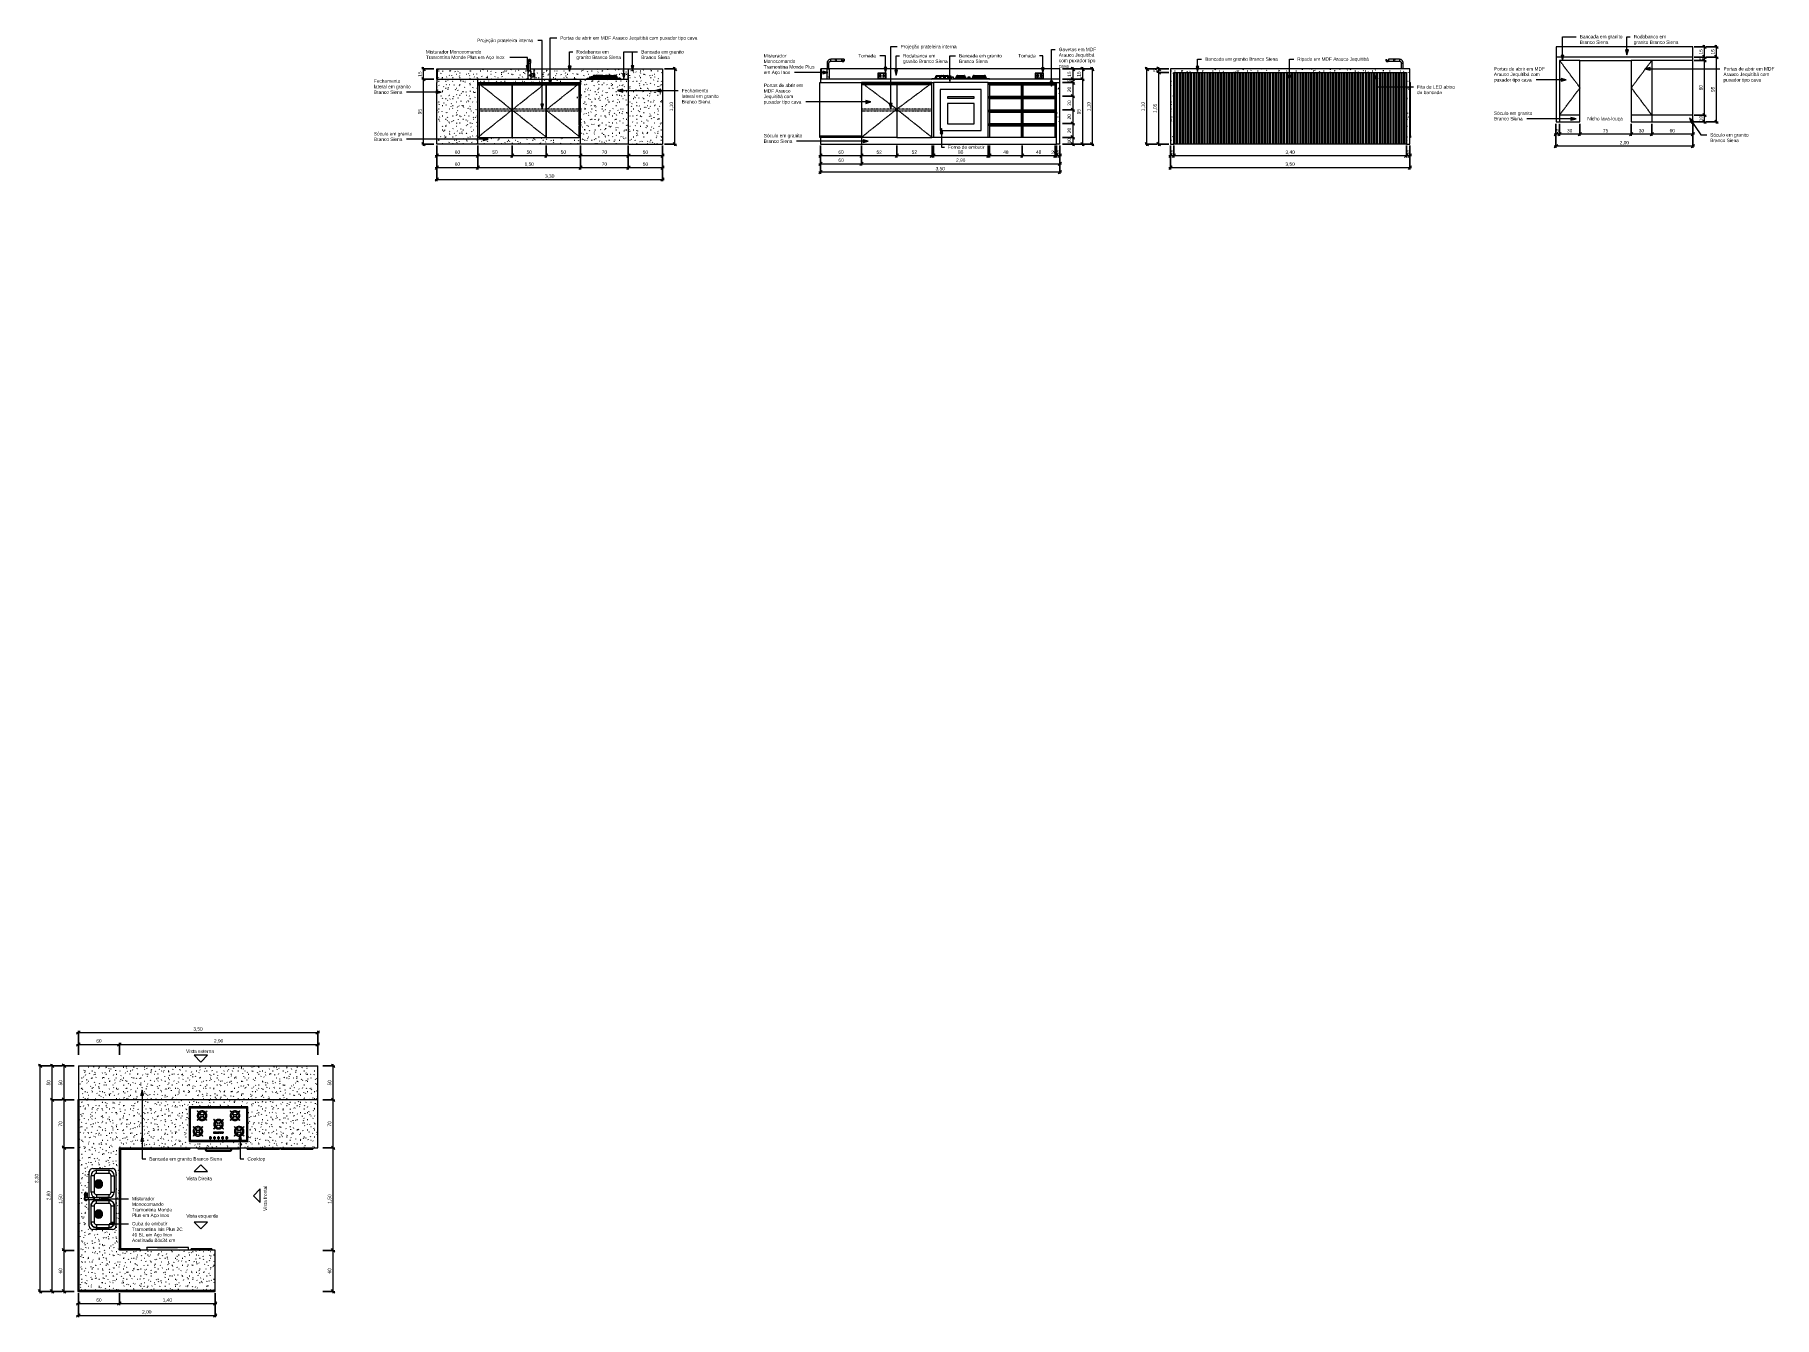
# Model space of a CAD drawing. Header units: millimetres. Extents: x -7702 to 17735, y -16958 to 1800.
import ezdxf

# ---------------------------------------------------------------- set-up
doc = ezdxf.new("R2010")
doc.units = ezdxf.units.MM
doc.linetypes.add('Overhead', pattern=[3.96875, 2.38125, -1.5875])
for name, color, linetype, lineweight in [('A-ANNO-DIMS', 211, 'Continuous', 9), ('A-ANNO-DIMS-25', 211, 'Continuous', 9), ('A-DETL-THIN', 151, 'Continuous', 9), ('A-FLOR-OVHD', 1, 'Overhead', 9), ('E-ELEC-EQPM', 71, 'Continuous', 9), ('E-ELEC-FIXT', 91, 'Continuous', 9), ('G-ANNO-TEXT', 231, 'Continuous', 9), ('G-IMPT', 8, 'Continuous', 9), ('I-FURN', 30, 'Continuous', 9)]:
    doc.layers.add(name, color=color, linetype=linetype, lineweight=lineweight)
doc.styles.add('@Arial Unicode MS', font='ARIALUNI.TTF', dxfattribs={"height": 50})
doc.styles.add('Arial', font='arial.ttf', dxfattribs={"height": 50})
doc.dimstyles.new('CRT_-__Metros_-_Linha_de_chamada_3_5_mm', dxfattribs={"dimscale": 304.8, "dimtxt": 50.292243, "dimasz": 0.164042, "dimexe": 0.082021, "dimexo": 0.0625, "dimgap": 0.04101, "dimtad": 1, "dimdec": 0, "dimlfac": 0.1, "dimdsep": 46, "dimtxsty": '@Arial Unicode MS', "dimblk1": 'OBLIQUE', "dimblk2": 'OBLIQUE', "dimsah": 1, "dimcen": 0.09, "dimdle": 0.082021, "dimazin": 0, "dimtfac": 1, "dimtdec": 4, "dimtix": 1, "dimtmove": 0, "dimatfit": 3, "dimfxl": 0.492126, "dimfxlon": 1, "dimtvp": 1, "dimtolj": 1, "dimtzin": 0, "dimarcsym": 2})
doc.dimstyles.new('CRT_-__Metros_-_Linha_de_chamada_3_5_mm_1', dxfattribs={"dimscale": 304.8, "dimtxt": 50.292243, "dimasz": 0.164042, "dimexe": 0.082021, "dimexo": 0.0625, "dimgap": 0.04101, "dimtad": 1, "dimlfac": 0.001, "dimrnd": 0.01, "dimzin": 0, "dimdsep": 46, "dimtxsty": '@Arial Unicode MS', "dimblk1": 'OBLIQUE', "dimblk2": 'OBLIQUE', "dimsah": 1, "dimcen": 0.09, "dimdle": 0.082021, "dimazin": 0, "dimtfac": 1, "dimtdec": 4, "dimtix": 1, "dimtmove": 0, "dimatfit": 3, "dimfxl": 0.492126, "dimfxlon": 1, "dimtvp": 1, "dimtolj": 1, "dimtzin": 0, "dimarcsym": 2})
doc.dimstyles.new('CRT_-__Metros_-_Linha_de_chamada_3_5_mm_2', dxfattribs={"dimscale": 304.8, "dimtxt": 50.292243, "dimasz": 0.164042, "dimexe": 0.082021, "dimexo": 0.0625, "dimgap": 0.04101, "dimtad": 1, "dimdec": 0, "dimlfac": 0.1, "dimdsep": 46, "dimtxsty": '@Arial Unicode MS', "dimblk1": 'OBLIQUE', "dimblk2": 'OBLIQUE', "dimsah": 1, "dimcen": 0.09, "dimdle": 0.082021, "dimazin": 0, "dimtfac": 1, "dimtdec": 4, "dimtix": 1, "dimtmove": 1, "dimatfit": 3, "dimfxl": 0.492126, "dimfxlon": 1, "dimtvp": 1, "dimtolj": 1, "dimtzin": 0, "dimarcsym": 2})
pattern_1 = [(0, (-7425.62, -16909.65), (203.2, 50.8), [8.382, -144.018, 8.382, -144.018, -812.8]), (0, (-7425.62, -16909.65), (203.2, 50.8), [-304.8, 8.382, -296.418, 8.382, -144.018, -355.6]), (0, (-7425.62, -16909.65), (203.2, 50.8), [-762, 8.382, -93.218, 8.382, -245.618]), (120, (-7349.42, -16884.25), (-145.5941, 150.57636), [8.382, -144.018, 8.382, -144.018, -812.8]), (120, (-7349.42, -16884.25), (-145.5941, 150.57636), [-304.8, 8.382, -296.418, 8.382, -144.018, -355.6]), (120, (-7349.42, -16884.25), (-145.5941, 150.57636), [-762, 8.382, -93.218, 8.382, -245.618]), (240, (-7324.02, -16782.65), (-57.6059, -201.37636), [8.382, -144.018, 8.382, -144.018, -812.8]), (240, (-7324.02, -16782.65), (-57.6059, -201.37636), [-304.8, 8.382, -296.418, 8.382, -144.018, -355.6]), (240, (-7324.02, -16782.65), (-57.6059, -201.37636), [-762, 8.382, -93.218, 8.382, -245.618])]
pattern_2 = [(0, (-2151.745, -1011.35), (203.2, 50.8), [8.382, -144.018, 8.382, -144.018, -812.8]), (0, (-2151.745, -1011.35), (203.2, 50.8), [-304.8, 8.382, -296.418, 8.382, -144.018, -355.6]), (0, (-2151.745, -1011.35), (203.2, 50.8), [-762, 8.382, -93.218, 8.382, -245.618]), (120, (-2075.545, -985.95), (-145.5941, 150.57636), [8.382, -144.018, 8.382, -144.018, -812.8]), (120, (-2075.545, -985.95), (-145.5941, 150.57636), [-304.8, 8.382, -296.418, 8.382, -144.018, -355.6]), (120, (-2075.545, -985.95), (-145.5941, 150.57636), [-762, 8.382, -93.218, 8.382, -245.618]), (240, (-2050.145, -884.35), (-57.6059, -201.37636), [8.382, -144.018, 8.382, -144.018, -812.8]), (240, (-2050.145, -884.35), (-57.6059, -201.37636), [-304.8, 8.382, -296.418, 8.382, -144.018, -355.6]), (240, (-2050.145, -884.35), (-57.6059, -201.37636), [-762, 8.382, -93.218, 8.382, -245.618])]
pattern_3 = [(0, (3427.557, -1011.35), (203.2, 50.8), [8.382, -144.018, 8.382, -144.018, -812.8]), (0, (3427.557, -1011.35), (203.2, 50.8), [-304.8, 8.382, -296.418, 8.382, -144.018, -355.6]), (0, (3427.557, -1011.35), (203.2, 50.8), [-762, 8.382, -93.218, 8.382, -245.618]), (120, (3503.757, -985.95), (-145.5941, 150.57636), [8.382, -144.018, 8.382, -144.018, -812.8]), (120, (3503.757, -985.95), (-145.5941, 150.57636), [-304.8, 8.382, -296.418, 8.382, -144.018, -355.6]), (120, (3503.757, -985.95), (-145.5941, 150.57636), [-762, 8.382, -93.218, 8.382, -245.618]), (240, (3529.157, -884.35), (-57.6059, -201.37636), [8.382, -144.018, 8.382, -144.018, -812.8]), (240, (3529.157, -884.35), (-57.6059, -201.37636), [-304.8, 8.382, -296.418, 8.382, -144.018, -355.6]), (240, (3529.157, -884.35), (-57.6059, -201.37636), [-762, 8.382, -93.218, 8.382, -245.618])]

msp = doc.modelspace()

# ---------------------------------------------------------------- texts
at = {"layer": 'G-ANNO-TEXT', "color": 7, "char_height": 50, "attachment_point": 1, "style": 'Arial'}
for s, insert, width in [('Portas de abrir em MDF Arauco Jequitibá com puxador tipo cava', (-18.7, 1779.115), 2491.24391), ('Bancada em granito ', (14890.844, 1797.465), 799.68328), ('Rodabanca em ', (15680.936, 1797.465), 611.28672), ('Misturador Monocomando ', (-1982.898, 1576.054), 1026.16), ('Projeção prateleira interna', (-1232.727, 1742.382), 1016.13891), ('Rodabanca em ', (218.18, 1576.054), 611.28672), ('Bancada em granito ', (1165.352, 1576.054), 799.68328), ('Projeção prateleira interna', (4958.622, 1652.409), 1016.13891), ('Arauco Jequitibá ', (7272.836, 1529.321), 671.41328), ('Gavetas em MDF ', (7272.836, 1610.35), 701.47656), ('Branco Siena', (14890.844, 1716.437), 521.09687), ('granito Branco Siena', (15680.936, 1716.437), 809.70437), ('Tramontina Monde Plus em Aço Inox', (-1982.898, 1495.026), 1424.99953), ('granito Branco Siena', (218.18, 1495.026), 809.70437), ('Branco Siena', (1165.352, 1495.026), 521.09687), ('Tramontina Monde Plus ', (2958.021, 1356.03), 941.98281), ('em Aço Inox', (2958.021, 1275.001), 483.01672), ('Misturador ', (2958.021, 1518.087), 430.90703), ('Monocomando ', (2958.021, 1437.058), 595.25297), ('Tomada', (4341.629, 1518.087), 316.66656), ('granito Branco Siena', (4994.179, 1437.058), 809.70437), ('Rodabanca em ', (4994.179, 1518.087), 611.28672), ('Bancada em granito ', (5813.975, 1518.087), 799.68328), ('Branco Siena', (5813.975, 1437.058), 521.09687), ('Tomada', (6679.287, 1518.087), 316.66656), ('com puxador tipo ', (7272.836, 1448.293), 689.45125), ('cava', (7272.836, 1367.264), 186.39234), ('Bancada em granito Branco Siena', (9412.988, 1469.808), 1320.78016), ('Ripado em MDF Arauco Jequitibá', (10759.118, 1469.808), 1298.73375), ('Portas de abrir em MDF ', (13635.506, 1327.311), 943.98703), ('Portas de abrir em MDF ', (16992.847, 1327.311), 943.98703), ('lateral em granito ', (-2744.315, 1066.719), 693.45969), ('Fechamento ', (-2744.315, 1147.748), 505.06313), ('Portas de abrir em ', (2958.021, 1085.281), 735.54828), ('Fita de LED abixo ', (12511.734, 1062.937), 713.50188), ('Arauco Jequitibá com ', (13635.506, 1246.282), 859.80984), ('puxador tipo cava', (13635.506, 1165.253), 687.44703), ('Arauco Jequitibá com ', (16992.847, 1246.282), 859.80984), ('puxador tipo cava', (16992.847, 1165.253), 687.44703), ('Branco Siena', (-2744.315, 985.69), 521.09687), ('lateral em granito ', (1759.165, 926.719), 693.45969), ('Fechamento ', (1759.165, 1007.748), 505.06313), ('Branco Siena', (1759.165, 845.69), 521.09687), ('Jequitibá com ', (2958.021, 923.224), 561.18125), ('puxador tipo cava', (2958.021, 842.195), 687.44703), ('MDF Arauco ', (2958.021, 1004.253), 507.06734), ('da bancada ', (12511.734, 981.909), 477.00406), ('Sóculo em granito ', (13635.506, 678.553), 715.50609), ('Branco Siena', (13635.506, 597.524), 521.09687), ('Nicho lava-louça', (15002.738, 597.84), 645.35844), ('Sóculo em granito ', (-2744.315, 377.485), 715.50609), ('Branco Siena', (-2744.315, 296.456), 521.09687), ('Sóculo em granito ', (2958.021, 350.24), 715.50609), ('Branco Siena', (2958.021, 269.211), 521.09687), ('Sóculo em granito ', (16799.09, 360.787), 715.50609), ('Branco Siena', (16799.09, 279.758), 521.09687), ('Forno de embutir', (5652.724, 181.951), 657.38375), ('Vista externa', (-5488.776, -13042.156), 507.06734), ('Bancada em granito Branco Siena', (-6027.757, -14616.762), 1320.78016), ('Cooktop', (-4591.723, -14616.762), 322.67922), ('Vista Direita', (-5486.21, -14904.411), 468.98719), ('Misturador ', (-6280.758, -15199.15), 430.90703), ('Tramontina Monde ', (-6280.758, -15361.207), 747.57359), ('Monocomando ', (-6280.758, -15280.179), 595.25297), ('Plus em Aço Inox', (-6280.758, -15442.236), 677.42594), ('Vista esquerda', (-5486.21, -15450.501), 579.21922), ('Tramontina Isis Plus 2C ', (-6280.758, -15646.384), 945.99125), ('40 BL em Aço Inox ', (-6280.758, -15727.413), 757.59469), ('Cuba de embutir ', (-6280.758, -15565.356), 663.39641), ('Acetinado 84x34 cm', (-6280.758, -15808.442), 787.65797)]:
    msp.add_mtext(s, dxfattribs=dict(at, insert=insert, width=width))
at = {"layer": 'G-ANNO-TEXT', "color": 7, "insert": (-4357.672, -15403.397), "char_height": 50, "width": 460.97031, "attachment_point": 1, "rotation": 90, "style": 'Arial'}
msp.add_mtext('Vista frontal', dxfattribs=at)

# ---------------------------------------------------------------- blocks, each defined once
blk = doc.blocks.new('Cooktop a Gás 5 Bocas 1 - Único-4668279-VISTA SUPERIOR BANCADA COZINHA')
at = {"layer": 'E-ELEC-EQPM'}
for p, q in [((-5430, -13895), (-5445, -13880)), ((-4584, -13880), (-5445, -13880)), ((-5445, -13880), (-5445, -14390)), ((-5430, -14375), (-5430, -13895)), ((-5430, -13895), (-4599, -13895)), ((-4599, -13895), (-5430, -13895)), ((-5430, -13895), (-5430, -14375)), ((-5321, -13940), (-5325, -13945)), ((-5317, -13953), (-5325, -13945)), ((-5325, -13945), (-5325, -13945)), ((-5325, -13945), (-5325, -13945)), ((-5321, -13940), (-5321, -13940)), ((-5321, -13940), (-5321, -13940)), ((-5321, -13940), (-5313, -13949)), ((-5304, -13966), (-5317, -13953)), ((-5313, -13949), (-5299, -13962)), ((-5279, -13991), (-5304, -13966)), ((-5299, -13962), (-5275, -13986)), ((-5275, -13986), (-5280, -13991)), ((-5275, -13986), (-5279, -13991)), ((-5235, -13987), (-5211, -13962)), ((-5231, -13991), (-5235, -13986)), ((-5231, -13991), (-5235, -13987)), ((-5206, -13967), (-5231, -13991)), ((-5211, -13962), (-5198, -13949)), ((-5193, -13953), (-5206, -13967)), ((-5198, -13949), (-5189, -13941)), ((-5185, -13945), (-5193, -13953)), ((-5185, -13945), (-5189, -13941)), ((-5189, -13941), (-5189, -13941)), ((-5189, -13941), (-5189, -13941)), ((-5185, -13945), (-5185, -13945)), ((-5185, -13945), (-5185, -13945)), ((-4840, -13940), (-4844, -13945)), ((-4836, -13953), (-4844, -13945)), ((-4844, -13945), (-4844, -13945)), ((-4844, -13945), (-4844, -13945)), ((-4840, -13940), (-4840, -13940)), ((-4840, -13940), (-4840, -13940)), ((-4840, -13940), (-4831, -13949)), ((-4822, -13966), (-4836, -13953)), ((-4831, -13949), (-4818, -13962)), ((-4798, -13991), (-4822, -13966)), ((-4818, -13962), (-4794, -13986)), ((-4794, -13986), (-4798, -13991)), ((-4794, -13986), (-4798, -13991)), ((-4754, -13987), (-4729, -13962)), ((-4750, -13991), (-4754, -13986)), ((-4750, -13991), (-4754, -13987)), ((-4725, -13967), (-4750, -13991)), ((-4729, -13962), (-4716, -13949)), ((-4712, -13953), (-4725, -13967)), ((-4716, -13949), (-4708, -13941)), ((-4704, -13945), (-4712, -13953)), ((-4704, -13945), (-4708, -13941)), ((-4708, -13941), (-4708, -13941)), ((-4708, -13941), (-4708, -13941)), ((-4704, -13945), (-4704, -13945)), ((-4704, -13945), (-4704, -13945)), ((-4599, -13895), (-4584, -13880)), ((-4599, -13895), (-4599, -14375)), ((-4599, -14375), (-4599, -13895)), ((-4584, -14390), (-4584, -13880)), ((-5382, -14169), (-5386, -14173)), ((-5378, -14181), (-5386, -14173)), ((-5386, -14173), (-5386, -14173)), ((-5386, -14173), (-5386, -14173)), ((-5382, -14169), (-5382, -14169)), ((-5382, -14169), (-5382, -14169)), ((-5382, -14169), (-5373, -14177)), ((-5365, -14195), (-5378, -14181)), ((-5373, -14177), (-5360, -14190)), ((-5340, -14219), (-5365, -14195)), ((-5360, -14190), (-5336, -14215)), ((-5336, -14215), (-5340, -14219)), ((-5336, -14215), (-5340, -14219)), ((-5326, -14077), (-5317, -14068)), ((-5326, -14077), (-5321, -14081)), ((-5326, -14077), (-5326, -14077)), ((-5326, -14077), (-5326, -14077)), ((-5313, -14072), (-5321, -14081)), ((-5321, -14081), (-5321, -14081)), ((-5321, -14081), (-5321, -14081)), ((-5317, -14068), (-5304, -14055)), ((-5300, -14059), (-5313, -14072)), ((-5304, -14055), (-5280, -14031)), ((-5275, -14035), (-5300, -14059)), ((-5296, -14215), (-5272, -14191)), ((-5292, -14219), (-5296, -14215)), ((-5292, -14219), (-5296, -14215)), ((-5267, -14195), (-5292, -14219)), ((-5280, -14031), (-5275, -14035)), ((-5280, -14031), (-5275, -14035)), ((-5272, -14191), (-5258, -14177)), ((-5254, -14182), (-5267, -14195)), ((-5258, -14177), (-5250, -14169)), ((-5246, -14173), (-5254, -14182)), ((-5246, -14173), (-5250, -14169)), ((-5250, -14169), (-5250, -14169)), ((-5250, -14169), (-5250, -14169)), ((-5246, -14173), (-5246, -14173)), ((-5246, -14173), (-5246, -14173)), ((-5235, -14035), (-5231, -14031)), ((-5235, -14035), (-5231, -14031)), ((-5211, -14060), (-5235, -14035)), ((-5231, -14031), (-5207, -14055)), ((-5198, -14073), (-5211, -14060)), ((-5207, -14055), (-5194, -14068)), ((-5189, -14081), (-5198, -14073)), ((-5194, -14068), (-5185, -14077)), ((-5189, -14081), (-5185, -14077)), ((-5189, -14081), (-5189, -14081)), ((-5189, -14081), (-5189, -14081)), ((-5185, -14077), (-5185, -14077)), ((-5185, -14077), (-5185, -14077)), ((-5081, -14064), (-5085, -14068)), ((-5085, -14069), (-5085, -14068)), ((-5085, -14068), (-5085, -14068)), ((-5076, -14077), (-5085, -14069)), ((-5085, -14200), (-5077, -14192)), ((-5085, -14201), (-5085, -14200)), ((-5085, -14201), (-5081, -14205)), ((-5085, -14201), (-5085, -14201)), ((-5081, -14064), (-5081, -14064)), ((-5081, -14064), (-5080, -14064)), ((-5072, -14196), (-5081, -14205)), ((-5081, -14205), (-5081, -14205)), ((-5081, -14205), (-5081, -14205)), ((-5080, -14064), (-5072, -14073)), ((-5077, -14192), (-5063, -14179)), ((-5063, -14090), (-5076, -14077)), ((-5072, -14073), (-5059, -14086)), ((-5059, -14183), (-5072, -14196)), ((-5039, -14114), (-5063, -14090)), ((-5063, -14179), (-5039, -14155)), ((-5059, -14086), (-5035, -14110)), ((-5035, -14159), (-5059, -14183)), ((-5035, -14110), (-5039, -14114)), ((-5035, -14110), (-5039, -14114)), ((-5039, -14155), (-5035, -14159)), ((-5039, -14155), (-5035, -14159)), ((-4990, -14114), (-4995, -14110)), ((-4995, -14159), (-4990, -14155)), ((-4995, -14159), (-4990, -14155)), ((-4970, -14183), (-4995, -14159)), ((-4994, -14110), (-4970, -14086)), ((-4990, -14115), (-4994, -14110)), ((-4966, -14090), (-4990, -14115)), ((-4990, -14155), (-4966, -14179)), ((-4970, -14086), (-4957, -14073)), ((-4957, -14197), (-4970, -14183)), ((-4953, -14077), (-4966, -14090)), ((-4966, -14179), (-4953, -14192)), ((-4957, -14073), (-4949, -14065)), ((-4949, -14205), (-4957, -14197)), ((-4944, -14069), (-4953, -14077)), ((-4953, -14192), (-4945, -14201)), ((-4949, -14065), (-4948, -14064)), ((-4949, -14205), (-4944, -14201)), ((-4949, -14205), (-4949, -14205)), ((-4949, -14205), (-4949, -14205)), ((-4944, -14069), (-4948, -14064)), ((-4948, -14064), (-4948, -14064)), ((-4945, -14201), (-4944, -14201)), ((-4944, -14069), (-4944, -14069)), ((-4944, -14069), (-4944, -14069)), ((-4944, -14201), (-4944, -14201)), ((-4844, -14077), (-4836, -14068)), ((-4844, -14077), (-4840, -14081)), ((-4844, -14077), (-4844, -14077)), ((-4844, -14077), (-4844, -14077)), ((-4832, -14072), (-4840, -14081)), ((-4840, -14081), (-4840, -14081)), ((-4840, -14081), (-4840, -14081)), ((-4836, -14068), (-4823, -14055)), ((-4819, -14059), (-4832, -14072)), ((-4823, -14055), (-4798, -14031)), ((-4794, -14035), (-4819, -14059)), ((-4798, -14031), (-4794, -14035)), ((-4798, -14031), (-4794, -14035)), ((-4779, -14169), (-4783, -14173)), ((-4775, -14181), (-4783, -14173)), ((-4783, -14173), (-4783, -14173)), ((-4783, -14173), (-4783, -14173)), ((-4779, -14169), (-4779, -14169)), ((-4779, -14169), (-4779, -14169)), ((-4779, -14169), (-4771, -14177)), ((-4762, -14195), (-4775, -14181)), ((-4771, -14177), (-4757, -14190)), ((-4737, -14219), (-4762, -14195)), ((-4757, -14190), (-4733, -14215)), ((-4754, -14035), (-4750, -14031)), ((-4754, -14035), (-4750, -14031)), ((-4730, -14060), (-4754, -14035)), ((-4750, -14031), (-4725, -14055)), ((-4733, -14215), (-4738, -14219)), ((-4733, -14215), (-4737, -14219)), ((-4717, -14073), (-4730, -14060)), ((-4725, -14055), (-4712, -14068)), ((-4708, -14081), (-4717, -14073)), ((-4712, -14068), (-4704, -14077)), ((-4708, -14081), (-4704, -14077)), ((-4708, -14081), (-4708, -14081)), ((-4708, -14081), (-4708, -14081)), ((-4704, -14077), (-4704, -14077)), ((-4704, -14077), (-4704, -14077)), ((-4693, -14215), (-4669, -14191)), ((-4689, -14219), (-4693, -14215)), ((-4689, -14219), (-4693, -14215)), ((-4664, -14195), (-4689, -14219)), ((-4669, -14191), (-4656, -14177)), ((-4651, -14182), (-4664, -14195)), ((-4656, -14177), (-4647, -14169)), ((-4643, -14173), (-4651, -14182)), ((-4643, -14173), (-4647, -14169)), ((-4647, -14169), (-4647, -14169)), ((-4647, -14169), (-4647, -14169)), ((-4643, -14173), (-4643, -14173)), ((-4643, -14173), (-4643, -14173)), ((-5445, -14390), (-5430, -14375)), ((-5445, -14390), (-4584, -14390)), ((-4599, -14375), (-5430, -14375)), ((-5430, -14375), (-4599, -14375)), ((-5386, -14305), (-5378, -14296)), ((-5386, -14305), (-5382, -14309)), ((-5386, -14305), (-5386, -14305)), ((-5386, -14305), (-5386, -14305)), ((-5374, -14301), (-5382, -14309)), ((-5382, -14309), (-5382, -14309)), ((-5382, -14309), (-5382, -14309)), ((-5378, -14296), (-5365, -14283)), ((-5361, -14288), (-5374, -14301)), ((-5365, -14283), (-5340, -14259)), ((-5336, -14263), (-5361, -14288)), ((-5340, -14259), (-5336, -14263)), ((-5340, -14259), (-5336, -14263)), ((-5296, -14263), (-5292, -14259)), ((-5296, -14263), (-5292, -14259)), ((-5272, -14288), (-5296, -14263)), ((-5292, -14259), (-5268, -14284)), ((-5259, -14301), (-5272, -14288)), ((-5268, -14284), (-5254, -14297)), ((-5250, -14309), (-5259, -14301)), ((-5254, -14297), (-5246, -14305)), ((-5250, -14309), (-5246, -14305)), ((-5250, -14309), (-5250, -14309)), ((-5250, -14309), (-5250, -14309)), ((-5246, -14305), (-5246, -14305)), ((-5246, -14305), (-5246, -14305)), ((-5146, -14325), (-5146, -14335)), ((-5146, -14335), (-5146, -14345)), ((-5123, -14335), (-5123, -14325)), ((-5123, -14345), (-5123, -14335)), ((-5088, -14250), (-5088, -14268)), ((-5078, -14250), (-5088, -14250)), ((-5088, -14268), (-5079, -14268)), ((-5086, -14325), (-5086, -14335)), ((-5086, -14335), (-5086, -14345)), ((-5082, -14257), (-5082, -14254)), ((-5082, -14254), (-5080, -14254)), ((-5080, -14257), (-5082, -14257)), ((-5082, -14264), (-5082, -14260)), ((-5082, -14260), (-5080, -14260)), ((-5080, -14264), (-5082, -14264)), ((-5080, -14254), (-5078, -14257)), ((-5078, -14257), (-5080, -14257)), ((-5080, -14260), (-5078, -14263)), ((-5078, -14263), (-5080, -14264)), ((-5079, -14268), (-5076, -14267)), ((-5074, -14251), (-5078, -14250)), ((-5076, -14267), (-5074, -14267)), ((-5075, -14258), (-5073, -14257)), ((-5073, -14260), (-5075, -14258)), ((-5072, -14254), (-5074, -14251)), ((-5074, -14267), (-5072, -14265)), ((-5073, -14257), (-5072, -14254)), ((-5072, -14263), (-5073, -14260)), ((-5072, -14265), (-5072, -14263)), ((-5060, -14250), (-5069, -14250)), ((-5069, -14250), (-5069, -14268)), ((-5069, -14268), (-5064, -14268)), ((-5064, -14257), (-5064, -14254)), ((-5064, -14254), (-5061, -14254)), ((-5061, -14257), (-5064, -14257)), ((-5064, -14268), (-5062, -14261)), ((-5063, -14335), (-5063, -14325)), ((-5063, -14345), (-5063, -14335)), ((-5062, -14261), (-5061, -14262)), ((-5061, -14254), (-5061, -14257)), ((-5061, -14262), (-5058, -14268)), ((-5056, -14251), (-5060, -14250)), ((-5058, -14268), (-5052, -14268)), ((-5057, -14260), (-5056, -14259)), ((-5052, -14268), (-5057, -14260)), ((-5054, -14252), (-5056, -14251)), ((-5056, -14259), (-5054, -14258)), ((-5053, -14255), (-5054, -14252)), ((-5054, -14258), (-5053, -14255)), ((-5046, -14250), (-5052, -14268)), ((-5052, -14268), (-5046, -14268)), ((-5039, -14250), (-5046, -14250)), ((-5046, -14268), (-5045, -14265)), ((-5045, -14265), (-5040, -14265)), ((-5044, -14261), (-5042, -14255)), ((-5041, -14261), (-5044, -14261)), ((-5042, -14255), (-5041, -14261)), ((-5040, -14265), (-5039, -14268)), ((-5033, -14268), (-5039, -14250)), ((-5039, -14268), (-5033, -14268)), ((-5027, -14261), (-5032, -14262)), ((-5032, -14262), (-5030, -14266)), ((-5028, -14250), (-5031, -14252)), ((-5031, -14252), (-5031, -14255)), ((-5031, -14255), (-5030, -14258)), ((-5030, -14258), (-5025, -14260)), ((-5030, -14266), (-5024, -14268)), ((-5024, -14250), (-5028, -14250)), ((-5026, -14263), (-5027, -14261)), ((-5024, -14265), (-5026, -14263)), ((-5026, -14325), (-5026, -14335)), ((-5026, -14335), (-5026, -14345)), ((-5025, -14260), (-5022, -14264)), ((-5019, -14251), (-5024, -14250)), ((-5024, -14256), (-5023, -14253)), ((-5019, -14257), (-5024, -14256)), ((-5022, -14264), (-5024, -14265)), ((-5024, -14268), (-5020, -14267)), ((-5023, -14253), (-5023, -14255)), ((-5023, -14255), (-5017, -14255)), ((-5020, -14267), (-5017, -14265)), ((-5017, -14255), (-5019, -14251)), ((-5017, -14259), (-5019, -14257)), ((-5016, -14262), (-5017, -14259)), ((-5017, -14265), (-5016, -14262)), ((-5015, -14250), (-5015, -14254)), ((-4998, -14250), (-5015, -14250)), ((-5015, -14254), (-5009, -14254)), ((-5009, -14254), (-5009, -14268)), ((-5009, -14268), (-5004, -14268)), ((-5004, -14268), (-5004, -14254)), ((-5004, -14254), (-4998, -14254)), ((-5003, -14335), (-5003, -14325)), ((-5003, -14345), (-5003, -14335)), ((-4998, -14254), (-4998, -14250)), ((-4996, -14250), (-4996, -14268)), ((-4982, -14250), (-4996, -14250)), ((-4996, -14268), (-4981, -14268)), ((-4991, -14256), (-4991, -14254)), ((-4991, -14254), (-4982, -14254)), ((-4982, -14256), (-4991, -14256)), ((-4991, -14264), (-4991, -14260)), ((-4991, -14260), (-4982, -14260)), ((-4981, -14264), (-4991, -14264)), ((-4982, -14254), (-4982, -14250)), ((-4982, -14260), (-4982, -14256)), ((-4981, -14268), (-4981, -14264)), ((-4978, -14250), (-4978, -14268)), ((-4971, -14250), (-4978, -14250)), ((-4978, -14268), (-4974, -14268)), ((-4974, -14268), (-4974, -14254)), ((-4974, -14254), (-4971, -14268)), ((-4969, -14261), (-4971, -14250)), ((-4971, -14268), (-4966, -14268)), ((-4966, -14250), (-4969, -14261)), ((-4959, -14250), (-4966, -14250)), ((-4966, -14268), (-4963, -14254)), ((-4966, -14325), (-4966, -14335)), ((-4966, -14335), (-4966, -14345)), ((-4963, -14254), (-4963, -14268)), ((-4963, -14268), (-4959, -14268)), ((-4959, -14268), (-4959, -14250)), ((-4955, -14250), (-4955, -14268)), ((-4946, -14250), (-4955, -14250)), ((-4955, -14268), (-4950, -14268)), ((-4950, -14258), (-4948, -14254)), ((-4947, -14257), (-4950, -14258)), ((-4950, -14268), (-4950, -14262)), ((-4950, -14262), (-4947, -14262)), ((-4948, -14254), (-4947, -14257)), ((-4947, -14262), (-4942, -14261)), ((-4942, -14252), (-4946, -14250)), ((-4943, -14335), (-4943, -14325)), ((-4943, -14345), (-4943, -14335)), ((-4941, -14256), (-4942, -14252)), ((-4942, -14261), (-4941, -14256)), ((-4906, -14325), (-4906, -14335)), ((-4906, -14335), (-4906, -14345)), ((-4883, -14335), (-4883, -14325)), ((-4883, -14345), (-4883, -14335)), ((-4784, -14305), (-4775, -14296)), ((-4784, -14305), (-4779, -14309)), ((-4784, -14305), (-4784, -14305)), ((-4784, -14305), (-4784, -14305)), ((-4771, -14301), (-4779, -14309)), ((-4779, -14309), (-4779, -14309)), ((-4779, -14309), (-4779, -14309)), ((-4775, -14296), (-4762, -14283)), ((-4758, -14288), (-4771, -14301)), ((-4762, -14283), (-4738, -14259)), ((-4733, -14263), (-4758, -14288)), ((-4738, -14259), (-4733, -14263)), ((-4738, -14259), (-4733, -14263)), ((-4693, -14263), (-4689, -14259)), ((-4693, -14263), (-4689, -14259)), ((-4669, -14288), (-4693, -14263)), ((-4689, -14259), (-4665, -14284)), ((-4656, -14301), (-4669, -14288)), ((-4665, -14284), (-4652, -14297)), ((-4647, -14309), (-4656, -14301)), ((-4652, -14297), (-4643, -14305)), ((-4647, -14309), (-4643, -14305)), ((-4647, -14309), (-4647, -14309)), ((-4647, -14309), (-4647, -14309)), ((-4643, -14305), (-4643, -14305)), ((-4643, -14305), (-4643, -14305)), ((-4599, -14375), (-4584, -14390))]:
    blk.add_line(p, q, dxfattribs=at)
at = {"layer": 'E-ELEC-EQPM', "flags": 128}
for points in [[(-5307, -13964), (-5309, -13966), (-5310, -13968), (-5312, -13970), (-5314, -13972), (-5315, -13975), (-5317, -13977), (-5318, -13980), (-5319, -13982), (-5320, -13985), (-5321, -13987), (-5322, -13990), (-5323, -13993), (-5323, -13995), (-5324, -13998), (-5324, -14001), (-5325, -14004), (-5325, -14007), (-5325, -14009), (-5325, -14011)], [(-5208, -13959), (-5208, -13959), (-5211, -13957), (-5213, -13955), (-5215, -13953), (-5217, -13952), (-5220, -13950), (-5222, -13949), (-5225, -13948), (-5227, -13947), (-5230, -13946), (-5232, -13945), (-5235, -13944), (-5238, -13943), (-5241, -13942), (-5243, -13942), (-5246, -13941), (-5249, -13941), (-5252, -13941), (-5254, -13941), (-5257, -13941), (-5260, -13941), (-5263, -13941), (-5266, -13942), (-5268, -13942), (-5271, -13943), (-5274, -13943), (-5276, -13944), (-5279, -13945), (-5282, -13946), (-5284, -13947), (-5287, -13948), (-5289, -13950), (-5292, -13951), (-5294, -13953), (-5296, -13954), (-5299, -13956), (-5301, -13958), (-5302, -13959)], [(-5185, -14011), (-5185, -14008), (-5185, -14005), (-5186, -14002), (-5186, -14000), (-5187, -13997), (-5187, -13994), (-5188, -13991), (-5189, -13989), (-5190, -13986), (-5191, -13984), (-5192, -13981), (-5193, -13979), (-5194, -13976), (-5196, -13974), (-5197, -13971), (-5199, -13969), (-5201, -13967), (-5203, -13965), (-5204, -13964)], [(-4826, -13964), (-4827, -13966), (-4829, -13968), (-4831, -13970), (-4832, -13972), (-4834, -13975), (-4835, -13977), (-4837, -13980), (-4838, -13982), (-4839, -13985), (-4840, -13987), (-4841, -13990), (-4842, -13993), (-4842, -13995), (-4843, -13998), (-4843, -14001), (-4844, -14004), (-4844, -14007), (-4844, -14009), (-4844, -14011)], [(-4727, -13959), (-4727, -13959), (-4729, -13957), (-4732, -13955), (-4734, -13953), (-4736, -13952), (-4739, -13950), (-4741, -13949), (-4743, -13948), (-4746, -13947), (-4749, -13946), (-4751, -13945), (-4754, -13944), (-4757, -13943), (-4759, -13942), (-4762, -13942), (-4765, -13941), (-4768, -13941), (-4770, -13941), (-4773, -13941), (-4776, -13941), (-4779, -13941), (-4782, -13941), (-4784, -13942), (-4787, -13942), (-4790, -13943), (-4793, -13943), (-4795, -13944), (-4798, -13945), (-4801, -13946), (-4803, -13947), (-4806, -13948), (-4808, -13950), (-4811, -13951), (-4813, -13953), (-4815, -13954), (-4817, -13956), (-4820, -13958), (-4821, -13959)], [(-4704, -14011), (-4704, -14008), (-4704, -14005), (-4705, -14002), (-4705, -14000), (-4705, -13997), (-4706, -13994), (-4707, -13991), (-4708, -13989), (-4708, -13986), (-4710, -13984), (-4711, -13981), (-4712, -13979), (-4713, -13976), (-4715, -13974), (-4716, -13971), (-4718, -13969), (-4720, -13967), (-4721, -13965), (-4722, -13964)], [(-5368, -14192), (-5369, -14194), (-5371, -14196), (-5373, -14198), (-5374, -14201), (-5376, -14203), (-5377, -14205), (-5379, -14208), (-5380, -14210), (-5381, -14213), (-5382, -14216), (-5383, -14218), (-5384, -14221), (-5384, -14224), (-5385, -14226), (-5385, -14229), (-5386, -14232), (-5386, -14235), (-5386, -14238), (-5386, -14239)], [(-5386, -14239), (-5386, -14242), (-5386, -14245), (-5385, -14247), (-5385, -14250), (-5385, -14253), (-5384, -14256), (-5383, -14258), (-5382, -14261), (-5382, -14264), (-5380, -14266), (-5379, -14269), (-5378, -14271), (-5377, -14274), (-5375, -14276), (-5374, -14279), (-5372, -14281), (-5370, -14283), (-5369, -14285), (-5368, -14286)], [(-5269, -14188), (-5269, -14187), (-5271, -14185), (-5274, -14183), (-5276, -14182), (-5278, -14180), (-5281, -14179), (-5283, -14177), (-5286, -14176), (-5288, -14175), (-5291, -14174), (-5293, -14173), (-5296, -14172), (-5299, -14171), (-5301, -14171), (-5304, -14170), (-5307, -14170), (-5310, -14169), (-5312, -14169), (-5315, -14169), (-5318, -14169), (-5321, -14169), (-5324, -14169), (-5326, -14170), (-5329, -14170), (-5332, -14171), (-5335, -14172), (-5337, -14172), (-5340, -14173), (-5343, -14174), (-5345, -14175), (-5348, -14177), (-5350, -14178), (-5353, -14179), (-5355, -14181), (-5357, -14182), (-5359, -14184), (-5362, -14186), (-5363, -14187)], [(-5325, -14011), (-5325, -14014), (-5325, -14016), (-5325, -14019), (-5324, -14022), (-5324, -14025), (-5323, -14027), (-5322, -14030), (-5322, -14033), (-5321, -14035), (-5320, -14038), (-5319, -14041), (-5317, -14043), (-5316, -14046), (-5314, -14048), (-5313, -14050), (-5311, -14053), (-5310, -14055), (-5308, -14057), (-5307, -14058)], [(-5303, -14062), (-5302, -14063), (-5300, -14065), (-5298, -14067), (-5295, -14068), (-5293, -14070), (-5291, -14071), (-5288, -14073), (-5286, -14074), (-5283, -14075), (-5281, -14076), (-5278, -14077), (-5275, -14078), (-5273, -14079), (-5270, -14079), (-5267, -14080), (-5264, -14080), (-5262, -14081), (-5259, -14081), (-5256, -14081), (-5253, -14081), (-5250, -14081), (-5248, -14080), (-5245, -14080), (-5242, -14080), (-5239, -14079), (-5237, -14078), (-5234, -14077), (-5231, -14077), (-5229, -14076), (-5226, -14074), (-5224, -14073), (-5221, -14072), (-5219, -14071), (-5216, -14069), (-5214, -14067), (-5212, -14066), (-5210, -14064), (-5208, -14063)], [(-5246, -14239), (-5246, -14236), (-5246, -14233), (-5247, -14231), (-5247, -14228), (-5247, -14225), (-5248, -14222), (-5249, -14220), (-5250, -14217), (-5251, -14214), (-5252, -14212), (-5253, -14209), (-5254, -14207), (-5255, -14204), (-5257, -14202), (-5258, -14200), (-5260, -14197), (-5262, -14195), (-5263, -14193), (-5264, -14192)], [(-5264, -14286), (-5263, -14284), (-5261, -14282), (-5259, -14280), (-5258, -14278), (-5256, -14275), (-5255, -14273), (-5253, -14270), (-5252, -14268), (-5251, -14265), (-5250, -14263), (-5249, -14260), (-5248, -14257), (-5248, -14254), (-5247, -14252), (-5247, -14249), (-5246, -14246), (-5246, -14243), (-5246, -14241), (-5246, -14239)], [(-5204, -14058), (-5202, -14056), (-5200, -14054), (-5198, -14052), (-5197, -14049), (-5195, -14047), (-5194, -14044), (-5193, -14042), (-5191, -14039), (-5190, -14037), (-5189, -14034), (-5188, -14032), (-5188, -14029), (-5187, -14026), (-5186, -14023), (-5186, -14021), (-5186, -14018), (-5185, -14015), (-5185, -14012), (-5185, -14011)], [(-5066, -14087), (-5068, -14089), (-5070, -14092), (-5072, -14094), (-5073, -14096), (-5075, -14099), (-5076, -14101), (-5077, -14103), (-5078, -14106), (-5080, -14109), (-5081, -14111), (-5081, -14114), (-5082, -14117), (-5083, -14119), (-5083, -14122), (-5084, -14125), (-5084, -14128), (-5084, -14130), (-5085, -14133), (-5085, -14135)], [(-5085, -14135), (-5085, -14137), (-5084, -14140), (-5084, -14143), (-5084, -14146), (-5083, -14149), (-5083, -14151), (-5082, -14154), (-5081, -14157), (-5080, -14159), (-5079, -14162), (-5078, -14164), (-5077, -14167), (-5075, -14169), (-5074, -14172), (-5072, -14174), (-5071, -14176), (-5069, -14179), (-5067, -14181), (-5066, -14182)], [(-4967, -14083), (-4968, -14083), (-4970, -14081), (-4972, -14079), (-4974, -14077), (-4977, -14076), (-4979, -14074), (-4982, -14073), (-4984, -14072), (-4987, -14070), (-4989, -14069), (-4992, -14068), (-4995, -14068), (-4997, -14067), (-5000, -14066), (-5003, -14066), (-5005, -14065), (-5008, -14065), (-5011, -14065), (-5014, -14065), (-5017, -14065), (-5019, -14065), (-5022, -14065), (-5025, -14065), (-5028, -14066), (-5031, -14066), (-5033, -14067), (-5036, -14068), (-5039, -14069), (-5041, -14070), (-5044, -14071), (-5046, -14072), (-5049, -14074), (-5051, -14075), (-5054, -14076), (-5056, -14078), (-5058, -14080), (-5060, -14082), (-5062, -14083)], [(-5062, -14186), (-5061, -14187), (-5059, -14189), (-5057, -14190), (-5055, -14192), (-5052, -14194), (-5050, -14195), (-5048, -14196), (-5045, -14198), (-5043, -14199), (-5040, -14200), (-5037, -14201), (-5035, -14202), (-5032, -14202), (-5029, -14203), (-5027, -14204), (-5024, -14204), (-5021, -14204), (-5018, -14205), (-5015, -14205), (-5013, -14205), (-5010, -14204), (-5007, -14204), (-5004, -14204), (-5001, -14203), (-4999, -14203), (-4996, -14202), (-4993, -14201), (-4991, -14200), (-4988, -14199), (-4985, -14198), (-4983, -14197), (-4981, -14196), (-4978, -14194), (-4976, -14193), (-4973, -14191), (-4971, -14190), (-4969, -14188), (-4967, -14186)], [(-4945, -14135), (-4945, -14132), (-4945, -14129), (-4945, -14126), (-4946, -14124), (-4946, -14121), (-4947, -14118), (-4947, -14115), (-4948, -14113), (-4949, -14110), (-4950, -14107), (-4951, -14105), (-4953, -14102), (-4954, -14100), (-4955, -14097), (-4957, -14095), (-4958, -14093), (-4960, -14091), (-4962, -14089), (-4963, -14087)], [(-4963, -14182), (-4961, -14180), (-4959, -14178), (-4958, -14175), (-4956, -14173), (-4955, -14171), (-4953, -14168), (-4952, -14166), (-4951, -14163), (-4950, -14161), (-4949, -14158), (-4948, -14155), (-4947, -14153), (-4946, -14150), (-4946, -14147), (-4945, -14145), (-4945, -14142), (-4945, -14139), (-4945, -14136), (-4945, -14135)], [(-4844, -14011), (-4844, -14014), (-4844, -14016), (-4843, -14019), (-4843, -14022), (-4843, -14025), (-4842, -14027), (-4841, -14030), (-4840, -14033), (-4839, -14035), (-4838, -14038), (-4837, -14041), (-4836, -14043), (-4835, -14046), (-4833, -14048), (-4832, -14050), (-4830, -14053), (-4828, -14055), (-4827, -14057), (-4826, -14058)], [(-4821, -14062), (-4821, -14063), (-4819, -14065), (-4816, -14067), (-4814, -14068), (-4812, -14070), (-4809, -14071), (-4807, -14073), (-4804, -14074), (-4802, -14075), (-4799, -14076), (-4797, -14077), (-4794, -14078), (-4791, -14079), (-4789, -14079), (-4786, -14080), (-4783, -14080), (-4780, -14081), (-4778, -14081), (-4775, -14081), (-4772, -14081), (-4769, -14081), (-4766, -14080), (-4764, -14080), (-4761, -14080), (-4758, -14079), (-4755, -14078), (-4753, -14077), (-4750, -14077), (-4747, -14076), (-4745, -14074), (-4742, -14073), (-4740, -14072), (-4737, -14071), (-4735, -14069), (-4733, -14067), (-4731, -14066), (-4728, -14064), (-4727, -14063)], [(-4765, -14192), (-4767, -14194), (-4768, -14196), (-4770, -14198), (-4772, -14201), (-4773, -14203), (-4775, -14205), (-4776, -14208), (-4777, -14210), (-4778, -14213), (-4779, -14216), (-4780, -14218), (-4781, -14221), (-4781, -14224), (-4782, -14226), (-4783, -14229), (-4783, -14232), (-4783, -14235), (-4783, -14238), (-4783, -14239)], [(-4783, -14239), (-4783, -14242), (-4783, -14245), (-4783, -14247), (-4782, -14250), (-4782, -14253), (-4781, -14256), (-4780, -14258), (-4780, -14261), (-4779, -14264), (-4778, -14266), (-4777, -14269), (-4775, -14271), (-4774, -14274), (-4773, -14276), (-4771, -14279), (-4769, -14281), (-4768, -14283), (-4766, -14285), (-4765, -14286)], [(-4666, -14188), (-4667, -14187), (-4669, -14185), (-4671, -14183), (-4673, -14182), (-4675, -14180), (-4678, -14179), (-4680, -14177), (-4683, -14176), (-4685, -14175), (-4688, -14174), (-4690, -14173), (-4693, -14172), (-4696, -14171), (-4699, -14171), (-4701, -14170), (-4704, -14170), (-4707, -14169), (-4710, -14169), (-4712, -14169), (-4715, -14169), (-4718, -14169), (-4721, -14169), (-4724, -14170), (-4726, -14170), (-4729, -14171), (-4732, -14172), (-4735, -14172), (-4737, -14173), (-4740, -14174), (-4742, -14175), (-4745, -14177), (-4747, -14178), (-4750, -14179), (-4752, -14181), (-4754, -14182), (-4757, -14184), (-4759, -14186), (-4760, -14187)], [(-4722, -14058), (-4721, -14056), (-4719, -14054), (-4717, -14052), (-4716, -14049), (-4714, -14047), (-4713, -14044), (-4711, -14042), (-4710, -14039), (-4709, -14037), (-4708, -14034), (-4707, -14032), (-4706, -14029), (-4706, -14026), (-4705, -14023), (-4705, -14021), (-4704, -14018), (-4704, -14015), (-4704, -14012), (-4704, -14011)], [(-4643, -14239), (-4643, -14236), (-4643, -14233), (-4644, -14231), (-4644, -14228), (-4645, -14225), (-4645, -14222), (-4646, -14220), (-4647, -14217), (-4648, -14214), (-4649, -14212), (-4650, -14209), (-4651, -14207), (-4652, -14204), (-4654, -14202), (-4655, -14200), (-4657, -14197), (-4659, -14195), (-4661, -14193), (-4662, -14192)], [(-4662, -14286), (-4660, -14284), (-4658, -14282), (-4656, -14280), (-4655, -14278), (-4653, -14275), (-4652, -14273), (-4651, -14270), (-4649, -14268), (-4648, -14265), (-4647, -14263), (-4646, -14260), (-4646, -14257), (-4645, -14254), (-4644, -14252), (-4644, -14249), (-4644, -14246), (-4643, -14243), (-4643, -14241), (-4643, -14239)], [(-5363, -14291), (-5363, -14291), (-5361, -14293), (-5358, -14295)], [(-5358, -14295), (-5356, -14296), (-5354, -14298), (-5351, -14299), (-5349, -14301), (-5347, -14302), (-5344, -14303), (-5341, -14304), (-5339, -14305), (-5336, -14306), (-5333, -14307), (-5331, -14308), (-5328, -14308), (-5325, -14308), (-5322, -14309), (-5320, -14309), (-5317, -14309), (-5314, -14309), (-5311, -14309), (-5308, -14309), (-5306, -14308), (-5303, -14308), (-5300, -14307), (-5297, -14307), (-5295, -14306), (-5292, -14305), (-5289, -14304), (-5287, -14303), (-5284, -14301), (-5282, -14300), (-5279, -14299), (-5277, -14297), (-5275, -14296), (-5273, -14294), (-5270, -14292), (-5269, -14291)], [(-4761, -14291), (-4760, -14291), (-4758, -14293), (-4756, -14295)], [(-4756, -14295), (-4753, -14296), (-4751, -14298), (-4749, -14299), (-4746, -14301), (-4744, -14302), (-4741, -14303), (-4739, -14304), (-4736, -14305), (-4733, -14306), (-4731, -14307), (-4728, -14308), (-4725, -14308), (-4722, -14308), (-4720, -14309), (-4717, -14309), (-4714, -14309), (-4711, -14309), (-4708, -14309), (-4706, -14309), (-4703, -14308), (-4700, -14308), (-4697, -14307), (-4695, -14307), (-4692, -14306), (-4689, -14305), (-4687, -14304), (-4684, -14303), (-4682, -14301), (-4679, -14300), (-4677, -14299), (-4674, -14297), (-4672, -14296), (-4670, -14294), (-4668, -14292), (-4666, -14291)]]:
    blk.add_lwpolyline(points, dxfattribs=at)
at = {"layer": 'E-ELEC-EQPM'}
for centre, radius, start, end in [((-5255, -14011), 51.1, 138.1733, 180), ((-5255, -14011), 51.1, 48.1733, 131.4258), ((-5255, -13968), 27.3, 222.7968, 317.2032), ((-5255, -14011), 70, 95.625, 99.4469), ((-5255, -14011), 70, 80.3208, 88.444), ((-5255, -14011), 51.1, 0, 41.4258), ((-4774, -14011), 51.1, 138.1733, 180), ((-4774, -14011), 51.1, 48.1733, 131.4258), ((-4774, -13968), 27.3, 222.7968, 317.2032), ((-4774, -14011), 70, 95.625, 99.5067), ((-4774, -14011), 70, 80.3208, 88.444), ((-4774, -14011), 51.1, 0, 41.4258), ((-5316, -14239), 51.1, 138.1733, 180), ((-5316, -14239), 51.1, 180, 221.4258), ((-5316, -14239), 51.1, 48.1733, 131.4258), ((-5359, -14239), 27.4, 313.0041, 46.9959), ((-5316, -14196), 27.3, 222.7968, 317.2032), ((-5316, -14239), 70, 95.625, 99.5067), ((-5316, -14239), 70, 80.3208, 88.444), ((-5255, -14011), 51.1, 180, 221.4258), ((-5273, -14239), 27.2, 132.567, 227.433), ((-5255, -14011), 51.1, 228.1733, 311.4258), ((-5298, -14011), 27.4, 313.0041, 46.9959), ((-5316, -14239), 51.1, 0, 41.4258), ((-5316, -14239), 51.1, 318.1733, 0), ((-5255, -14054), 27.3, 42.7968, 137.2032), ((-5255, -14011), 70, 260.5531, 268.444), ((-5255, -14011), 70, 275.625, 279.5067), ((-5213, -14011), 27.2, 132.567, 227.433), ((-5255, -14011), 51.1, 318.1733, 0), ((-5015, -14135), 51.1, 167.2565, 180), ((-5015, -14135), 51.1, 180, 221.4258), ((-5015, -14135), 51.1, 138.1733, 167.1429), ((-5015, -14135), 51.1, 228.1733, 311.4258), ((-5015, -14135), 51.1, 48.1733, 131.4258), ((-5058, -14135), 27.4, 313.0041, 46.9959), ((-5015, -14092), 27.3, 222.7968, 317.2032), ((-5015, -14177), 27.3, 42.7968, 137.2032), ((-5015, -14135), 70, 95.625, 99.5067), ((-5015, -14135), 70, 260.3208, 268.444), ((-5015, -14135), 70, 80.3208, 88.444), ((-5015, -14135), 70, 275.625, 279.5067), ((-4972, -14135), 27.2, 132.567, 227.433), ((-5015, -14135), 51.1, 318.1733, 0), ((-5015, -14135), 51.1, 12.8571, 41.4258), ((-5015, -14135), 51.1, 0, 12.7435), ((-4774, -14011), 51.1, 180, 221.4258), ((-4774, -14011), 51.1, 228.5569, 311.4258), ((-4817, -14011), 27.4, 313.0041, 46.9959), ((-4774, -14054), 27.3, 42.7968, 137.2032), ((-4774, -14011), 70, 260.3208, 268.444), ((-4774, -14011), 70, 275.625, 279.5067), ((-4713, -14239), 51.1, 138.1733, 180), ((-4713, -14239), 51.1, 180, 221.4258), ((-4731, -14011), 27.2, 132.567, 227.433), ((-4713, -14239), 51.1, 48.1733, 131.4258), ((-4756, -14239), 27.4, 313.0041, 46.9959), ((-4774, -14011), 51.1, 318.1733, 0), ((-4713, -14196), 27.3, 222.7968, 317.2032), ((-4713, -14239), 70, 95.625, 99.5067), ((-4713, -14239), 70, 80.3208, 88.444), ((-4671, -14239), 27.2, 132.567, 227.433), ((-4713, -14239), 51.1, 0, 41.4258), ((-4713, -14239), 51.1, 318.1733, 0), ((-5316, -14239), 51.1, 228.1733, 311.4258), ((-5316, -14282), 27.3, 42.7968, 137.2032), ((-5316, -14239), 70, 260.3208, 268.444), ((-5316, -14239), 70, 275.625, 279.5067), ((-5134, -14335), 15.2, 139.3732, 180), ((-5134, -14335), 15.2, 180, 220.6268), ((-5134, -14335), 15.2, 40.6268, 139.3732), ((-5134, -14335), 15.2, 220.6268, 319.3732), ((-5134, -14335), 15.2, 0, 40.6268), ((-5134, -14335), 15.2, 319.3732, 0), ((-5074, -14335), 15.2, 139.3732, 180), ((-5074, -14335), 15.2, 180, 220.6268), ((-5074, -14335), 15.2, 40.6268, 139.3732), ((-5074, -14335), 15.2, 220.6268, 319.3732), ((-5074, -14335), 15.2, 0, 40.6268), ((-5074, -14335), 15.2, 319.3732, 0), ((-5015, -14335), 15.2, 139.3732, 180), ((-5015, -14335), 15.2, 180, 220.6268), ((-5015, -14335), 15.2, 40.6268, 139.3732), ((-5015, -14335), 15.2, 220.6268, 319.3732), ((-5015, -14335), 15.2, 0, 40.6268), ((-5015, -14335), 15.2, 319.3732, 0), ((-4955, -14335), 15.2, 139.3732, 180), ((-4955, -14335), 15.2, 180, 220.6268), ((-4955, -14335), 15.2, 40.6268, 139.3732), ((-4955, -14335), 15.2, 220.6268, 319.3732), ((-4955, -14335), 15.2, 0, 40.6268), ((-4955, -14335), 15.2, 319.3732, 0), ((-4895, -14335), 15.2, 139.3732, 180), ((-4895, -14335), 15.2, 180, 220.6268), ((-4895, -14335), 15.2, 40.6268, 139.3732), ((-4895, -14335), 15.2, 220.6268, 319.3732), ((-4895, -14335), 15.2, 0, 40.6268), ((-4895, -14335), 15.2, 319.3732, 0), ((-4713, -14239), 51.1, 228.1733, 311.4258), ((-4713, -14282), 27.3, 42.7968, 137.2032), ((-4713, -14239), 70, 260.3208, 268.444), ((-4713, -14239), 70, 275.625, 279.5067)]:
    blk.add_arc(centre, radius, start, end, dxfattribs=at)
blk = doc.blocks.new('Lava-louças de Embutir Serie 4 - Único-4824939-VISTA SUPERIOR BANCADA COZINHA')
at = {"layer": 'E-ELEC-EQPM'}
for p, q in [((-6065, -15940), (-6065, -15980)), ((-5455, -15940), (-6065, -15940)), ((-5615, -15938), (-5905, -15938)), ((-5905, -15939), (-5905, -15939)), ((-5905, -15939), (-5615, -15939)), ((-5615, -15939), (-5615, -15939)), ((-5455, -15980), (-5455, -15940))]:
    blk.add_line(p, q, dxfattribs=at)
for points in [[(-6060, -15945), (-6060, -15944), (-6061, -15944), (-6062, -15943), (-6062, -15942), (-6062, -15942), (-6063, -15942), (-6063, -15941), (-6063, -15941), (-6064, -15941), (-6064, -15940), (-6064, -15940), (-6065, -15940), (-6065, -15940), (-6065, -15940)], [(-5460, -15945), (-5459, -15944), (-5459, -15944), (-5458, -15943), (-5457, -15942), (-5457, -15942), (-5456, -15942), (-5456, -15941), (-5456, -15941), (-5456, -15941), (-5455, -15940), (-5455, -15940), (-5455, -15940), (-5455, -15940), (-5455, -15940)]]:
    blk.add_open_spline(points, degree=3, knots=[0, 0, 0, 0, 0.166667, 0.25, 0.333333, 0.375, 0.416667, 0.5, 0.541667, 0.583333, 0.666667, 0.75, 0.833333, 1, 1, 1, 1], dxfattribs=at)
blk = doc.blocks.new('Cooktop a Gás 5 Bocas 1 - Único-4668279-VISTA FRONTAL BANCADA COZINHA')
at = {"layer": 'E-ELEC-EQPM'}
for p, q in [((-14375, 1162), (-14390, 1150)), ((-13895, 1162), (-14375, 1162)), ((-14375, 1162), (-13895, 1162)), ((-14350, 1186), (-14350, 1163)), ((-14350, 1186), (-14350, 1163)), ((-14350, 1186), (-14350, 1163)), ((-14350, 1186), (-14350, 1163)), ((-14350, 1186), (-14350, 1163)), ((-14335, 1163), (-14350, 1163)), ((-14349, 1186), (-14345, 1186)), ((-14349, 1186), (-14349, 1186)), ((-14349, 1186), (-14349, 1186)), ((-14349, 1186), (-14349, 1186)), ((-14349, 1186), (-14349, 1186)), ((-14345, 1186), (-14335, 1186)), ((-14345, 1168), (-14345, 1186)), ((-14335, 1168), (-14345, 1168)), ((-14335, 1186), (-14325, 1186)), ((-14325, 1168), (-14335, 1168)), ((-14320, 1163), (-14335, 1163)), ((-14325, 1186), (-14320, 1186)), ((-14325, 1186), (-14325, 1168)), ((-14320, 1163), (-14320, 1186)), ((-14320, 1163), (-14320, 1186)), ((-14320, 1186), (-14320, 1186)), ((-14320, 1163), (-14320, 1186)), ((-14320, 1186), (-14320, 1186)), ((-14320, 1163), (-14320, 1186)), ((-14320, 1186), (-14320, 1186)), ((-14320, 1163), (-14320, 1186)), ((-14320, 1186), (-14320, 1186)), ((-14309, 1164), (-14301, 1192)), ((-14309, 1168), (-14309, 1165)), ((-14309, 1162), (-14309, 1162)), ((-14290, 1175), (-14308, 1170)), ((-14297, 1192), (-14305, 1164)), ((-14301, 1163), (-14300, 1164)), ((-14299, 1164), (-14289, 1164)), ((-14284, 1205), (-14288, 1205)), ((-14288, 1166), (-14286, 1184)), ((-14239, 1175), (-14287, 1175)), ((-14259, 1205), (-14284, 1205)), ((-14278, 1195), (-14259, 1195)), ((-14259, 1195), (-14259, 1205)), ((-14259, 1205), (-14219, 1205)), ((-14259, 1195), (-14259, 1205)), ((-14219, 1195), (-14259, 1195)), ((-14191, 1175), (-14239, 1175)), ((-14195, 1205), (-14219, 1205)), ((-14219, 1205), (-14219, 1195)), ((-14219, 1195), (-14200, 1195)), ((-14198, 1189), (-14197, 1192)), ((-14191, 1205), (-14195, 1205)), ((-14192, 1184), (-14191, 1166)), ((-14189, 1164), (-14179, 1164)), ((-14171, 1170), (-14188, 1175)), ((-14179, 1205), (-14183, 1205)), ((-14173, 1164), (-14182, 1192)), ((-14155, 1205), (-14179, 1205)), ((-14178, 1164), (-14178, 1163)), ((-14177, 1192), (-14169, 1164)), ((-14170, 1170), (-14177, 1192)), ((-14174, 1195), (-14155, 1195)), ((-14135, 1175), (-14172, 1175)), ((-14169, 1164), (-14169, 1168)), ((-14169, 1164), (-14169, 1165)), ((-14169, 1162), (-14169, 1163)), ((-14155, 1195), (-14155, 1205)), ((-14155, 1205), (-14115, 1205)), ((-14155, 1195), (-14155, 1205)), ((-14115, 1195), (-14155, 1195)), ((-14087, 1175), (-14135, 1175)), ((-14090, 1205), (-14115, 1205)), ((-14115, 1205), (-14115, 1195)), ((-14115, 1195), (-14096, 1195)), ((-14086, 1205), (-14090, 1205)), ((-14088, 1184), (-14086, 1166)), ((-14085, 1164), (-14081, 1164)), ((-14078, 1173), (-14084, 1175)), ((-14081, 1164), (-14073, 1192)), ((-14081, 1168), (-14081, 1165)), ((-14081, 1162), (-14081, 1162)), ((-14062, 1175), (-14079, 1170)), ((-14068, 1192), (-14077, 1164)), ((-14075, 1185), (-14077, 1192)), ((-14073, 1192), (-14073, 1192)), ((-14072, 1163), (-14072, 1164)), ((-14071, 1164), (-14061, 1164)), ((-14055, 1205), (-14060, 1205)), ((-14059, 1166), (-14058, 1184)), ((-14011, 1175), (-14059, 1175)), ((-14031, 1205), (-14055, 1205)), ((-14050, 1195), (-14031, 1195)), ((-14031, 1195), (-14031, 1205)), ((-14031, 1205), (-13991, 1205)), ((-14031, 1195), (-14031, 1205)), ((-13991, 1195), (-14031, 1195)), ((-13963, 1175), (-14011, 1175)), ((-13967, 1205), (-13991, 1205)), ((-13991, 1205), (-13991, 1195)), ((-13991, 1195), (-13972, 1195)), ((-13962, 1205), (-13967, 1205)), ((-13964, 1184), (-13962, 1166)), ((-13961, 1164), (-13951, 1164)), ((-13942, 1170), (-13960, 1175)), ((-13945, 1164), (-13953, 1192)), ((-13950, 1164), (-13949, 1163)), ((-13949, 1192), (-13941, 1164)), ((-13942, 1170), (-13949, 1192)), ((-13941, 1164), (-13941, 1168)), ((-13940, 1164), (-13941, 1165)), ((-13941, 1162), (-13941, 1163)), ((-13895, 1162), (-13880, 1150))]:
    blk.add_line(p, q, dxfattribs=at)
at = {"layer": 'E-ELEC-EQPM', "flags": 128}
for points in [[(-14309, 1168), (-14309, 1168), (-14309, 1168), (-14309, 1168), (-14309, 1168), (-14309, 1168), (-14309, 1168), (-14309, 1168), (-14309, 1169), (-14309, 1169), (-14309, 1169), (-14309, 1169), (-14309, 1169), (-14309, 1169), (-14309, 1169), (-14309, 1169), (-14309, 1169), (-14309, 1169), (-14309, 1169), (-14309, 1169), (-14308, 1169), (-14308, 1169), (-14308, 1169), (-14308, 1169), (-14308, 1170), (-14308, 1170), (-14308, 1170), (-14308, 1170), (-14308, 1170), (-14308, 1170), (-14308, 1170), (-14308, 1170), (-14308, 1170), (-14308, 1170)], [(-14309, 1169), (-14309, 1169), (-14309, 1169), (-14309, 1169), (-14309, 1169), (-14309, 1169), (-14309, 1169)], [(-14308, 1169), (-14308, 1169), (-14308, 1170), (-14308, 1170), (-14308, 1170), (-14308, 1170), (-14308, 1170), (-14308, 1170), (-14308, 1170), (-14308, 1170)], [(-14287, 1189), (-14287, 1189), (-14286, 1189), (-14286, 1189), (-14286, 1189), (-14286, 1189), (-14286, 1189), (-14286, 1189), (-14286, 1189), (-14285, 1189), (-14285, 1189), (-14285, 1189)], [(-14239, 1189), (-14241, 1189), (-14243, 1189), (-14245, 1189), (-14246, 1189), (-14248, 1189), (-14250, 1189), (-14252, 1189), (-14254, 1189), (-14255, 1189), (-14257, 1189), (-14259, 1189), (-14260, 1189), (-14262, 1189), (-14264, 1189), (-14265, 1189), (-14267, 1189), (-14268, 1189), (-14269, 1189), (-14271, 1189), (-14272, 1189), (-14273, 1189), (-14275, 1189), (-14276, 1189), (-14277, 1189), (-14278, 1189), (-14279, 1189), (-14280, 1189), (-14280, 1189), (-14281, 1189), (-14282, 1189), (-14283, 1189), (-14283, 1189), (-14284, 1189), (-14284, 1189), (-14284, 1189), (-14285, 1189), (-14285, 1189), (-14285, 1189), (-14285, 1189)], [(-14285, 1189), (-14285, 1189), (-14285, 1189), (-14284, 1189), (-14284, 1189), (-14284, 1189), (-14283, 1189), (-14283, 1189), (-14282, 1189), (-14281, 1189), (-14281, 1189), (-14280, 1189), (-14279, 1189), (-14278, 1189), (-14277, 1189), (-14276, 1189), (-14275, 1189), (-14274, 1189), (-14272, 1189), (-14271, 1189), (-14270, 1189), (-14268, 1189), (-14267, 1189), (-14265, 1189), (-14264, 1189), (-14262, 1189), (-14261, 1189), (-14259, 1189), (-14257, 1189), (-14256, 1189), (-14254, 1189), (-14252, 1189), (-14250, 1189), (-14249, 1189), (-14247, 1189), (-14245, 1189), (-14243, 1189), (-14241, 1189), (-14240, 1189), (-14239, 1189)], [(-14239, 1189), (-14237, 1189), (-14235, 1189), (-14234, 1189), (-14232, 1189), (-14230, 1189), (-14228, 1189), (-14226, 1189), (-14225, 1189), (-14223, 1189), (-14221, 1189), (-14219, 1189), (-14218, 1189), (-14216, 1189), (-14215, 1189), (-14213, 1189), (-14212, 1189), (-14210, 1189), (-14209, 1189), (-14207, 1189), (-14206, 1189), (-14205, 1189), (-14204, 1189), (-14202, 1189), (-14201, 1189), (-14200, 1189), (-14199, 1189), (-14198, 1189), (-14198, 1189), (-14197, 1189), (-14196, 1189), (-14196, 1189), (-14195, 1189), (-14194, 1189), (-14194, 1189), (-14194, 1189), (-14193, 1189), (-14193, 1189), (-14193, 1189), (-14193, 1189)], [(-14193, 1189), (-14193, 1189), (-14193, 1189), (-14194, 1189), (-14194, 1189), (-14194, 1189), (-14195, 1189), (-14195, 1189), (-14196, 1189), (-14197, 1189), (-14197, 1189), (-14198, 1189), (-14199, 1189), (-14200, 1189), (-14201, 1189), (-14202, 1189), (-14203, 1189), (-14204, 1189), (-14206, 1189), (-14207, 1189), (-14208, 1189), (-14210, 1189), (-14211, 1189), (-14213, 1189), (-14214, 1189), (-14216, 1189), (-14217, 1189), (-14219, 1189), (-14221, 1189), (-14222, 1189), (-14224, 1189), (-14226, 1189), (-14228, 1189), (-14229, 1189), (-14231, 1189), (-14233, 1189), (-14235, 1189), (-14237, 1189), (-14239, 1189), (-14239, 1189)], [(-14193, 1189), (-14193, 1189), (-14193, 1189), (-14192, 1189), (-14192, 1189), (-14192, 1189), (-14192, 1189), (-14192, 1189), (-14192, 1189), (-14192, 1189), (-14192, 1189), (-14191, 1189)], [(-14135, 1189), (-14136, 1189), (-14138, 1189), (-14140, 1189), (-14142, 1189), (-14144, 1189), (-14146, 1189), (-14147, 1189), (-14149, 1189), (-14151, 1189), (-14153, 1189), (-14154, 1189), (-14156, 1189), (-14158, 1189), (-14159, 1189), (-14161, 1189), (-14162, 1189), (-14164, 1189), (-14165, 1189), (-14166, 1189), (-14168, 1189), (-14169, 1189), (-14170, 1189), (-14171, 1189), (-14172, 1189), (-14173, 1189), (-14174, 1189), (-14175, 1189), (-14176, 1189)], [(-14176, 1189), (-14175, 1189), (-14175, 1189), (-14174, 1189), (-14173, 1189), (-14172, 1189), (-14170, 1189), (-14169, 1189), (-14168, 1189), (-14167, 1189), (-14165, 1189), (-14164, 1189), (-14163, 1189), (-14161, 1189), (-14160, 1189), (-14158, 1189), (-14156, 1189), (-14155, 1189), (-14153, 1189), (-14151, 1189), (-14150, 1189), (-14148, 1189), (-14146, 1189), (-14144, 1189), (-14142, 1189), (-14141, 1189), (-14139, 1189), (-14137, 1189), (-14135, 1189), (-14135, 1189)], [(-14171, 1170), (-14170, 1170), (-14170, 1170), (-14170, 1170), (-14170, 1170), (-14170, 1170), (-14170, 1170), (-14170, 1170), (-14170, 1170), (-14170, 1170), (-14170, 1169), (-14170, 1169), (-14170, 1169), (-14170, 1169), (-14170, 1169), (-14170, 1169), (-14169, 1169), (-14169, 1169), (-14169, 1169), (-14169, 1169), (-14169, 1169), (-14169, 1169), (-14169, 1169), (-14169, 1169), (-14169, 1169), (-14169, 1168), (-14169, 1168), (-14169, 1168), (-14169, 1168), (-14169, 1168), (-14169, 1168), (-14169, 1168), (-14169, 1168), (-14169, 1168)], [(-14135, 1189), (-14133, 1189), (-14131, 1189), (-14129, 1189), (-14127, 1189), (-14126, 1189), (-14124, 1189), (-14122, 1189), (-14120, 1189), (-14118, 1189), (-14117, 1189), (-14115, 1189), (-14113, 1189), (-14112, 1189), (-14110, 1189), (-14109, 1189), (-14107, 1189), (-14106, 1189), (-14104, 1189), (-14103, 1189), (-14102, 1189), (-14100, 1189), (-14099, 1189), (-14098, 1189), (-14097, 1189), (-14096, 1189), (-14095, 1189), (-14094, 1189), (-14093, 1189), (-14092, 1189), (-14092, 1189), (-14091, 1189), (-14091, 1189), (-14090, 1189), (-14090, 1189), (-14089, 1189), (-14089, 1189), (-14089, 1189), (-14089, 1189), (-14089, 1189)], [(-14089, 1189), (-14089, 1189), (-14089, 1189), (-14089, 1189), (-14090, 1189), (-14090, 1189), (-14090, 1189), (-14091, 1189), (-14092, 1189), (-14092, 1189), (-14093, 1189), (-14094, 1189), (-14095, 1189), (-14096, 1189), (-14097, 1189), (-14098, 1189), (-14099, 1189), (-14100, 1189), (-14101, 1189), (-14103, 1189), (-14104, 1189), (-14105, 1189), (-14107, 1189), (-14108, 1189), (-14110, 1189), (-14111, 1189), (-14113, 1189), (-14115, 1189), (-14116, 1189), (-14118, 1189), (-14120, 1189), (-14121, 1189), (-14123, 1189), (-14125, 1189), (-14127, 1189), (-14129, 1189), (-14130, 1189), (-14132, 1189), (-14134, 1189), (-14135, 1189)], [(-14088, 1189), (-14088, 1189), (-14088, 1189), (-14088, 1189), (-14088, 1189), (-14088, 1189), (-14088, 1189), (-14088, 1189), (-14087, 1189), (-14087, 1189), (-14087, 1189), (-14087, 1189)], [(-14081, 1168), (-14081, 1168), (-14081, 1168), (-14081, 1168), (-14081, 1168), (-14081, 1168), (-14081, 1168), (-14081, 1168), (-14081, 1169), (-14081, 1169), (-14081, 1169), (-14081, 1169), (-14081, 1169), (-14081, 1169), (-14081, 1169), (-14080, 1169), (-14080, 1169), (-14080, 1169), (-14080, 1169), (-14080, 1169), (-14080, 1169), (-14080, 1169), (-14080, 1169), (-14080, 1169), (-14080, 1170), (-14080, 1170), (-14080, 1170), (-14080, 1170), (-14080, 1170), (-14080, 1170), (-14080, 1170), (-14079, 1170), (-14079, 1170), (-14079, 1170)], [(-14058, 1189), (-14058, 1189), (-14058, 1189), (-14058, 1189), (-14058, 1189), (-14058, 1189), (-14058, 1189), (-14057, 1189), (-14057, 1189), (-14057, 1189), (-14057, 1189), (-14057, 1189)], [(-14011, 1189), (-14013, 1189), (-14015, 1189), (-14016, 1189), (-14018, 1189), (-14020, 1189), (-14022, 1189), (-14024, 1189), (-14025, 1189), (-14027, 1189), (-14029, 1189), (-14030, 1189), (-14032, 1189), (-14034, 1189), (-14035, 1189), (-14037, 1189), (-14038, 1189), (-14040, 1189), (-14041, 1189), (-14043, 1189), (-14044, 1189), (-14045, 1189), (-14046, 1189), (-14047, 1189), (-14049, 1189), (-14050, 1189), (-14051, 1189), (-14051, 1189), (-14052, 1189), (-14053, 1189), (-14054, 1189), (-14054, 1189), (-14055, 1189), (-14055, 1189), (-14056, 1189), (-14056, 1189), (-14056, 1189), (-14057, 1189), (-14057, 1189), (-14057, 1189)], [(-14057, 1189), (-14057, 1189), (-14057, 1189), (-14056, 1189), (-14056, 1189), (-14056, 1189), (-14055, 1189), (-14054, 1189), (-14054, 1189), (-14053, 1189), (-14052, 1189), (-14052, 1189), (-14051, 1189), (-14050, 1189), (-14049, 1189), (-14048, 1189), (-14047, 1189), (-14045, 1189), (-14044, 1189), (-14043, 1189), (-14042, 1189), (-14040, 1189), (-14039, 1189), (-14037, 1189), (-14036, 1189), (-14034, 1189), (-14033, 1189), (-14031, 1189), (-14029, 1189), (-14027, 1189), (-14026, 1189), (-14024, 1189), (-14022, 1189), (-14020, 1189), (-14019, 1189), (-14017, 1189), (-14015, 1189), (-14013, 1189), (-14011, 1189), (-14011, 1189)], [(-14011, 1189), (-14009, 1189), (-14007, 1189), (-14005, 1189), (-14003, 1189), (-14002, 1189), (-14000, 1189), (-13998, 1189), (-13996, 1189), (-13995, 1189), (-13993, 1189), (-13991, 1189), (-13990, 1189), (-13988, 1189), (-13986, 1189), (-13985, 1189), (-13983, 1189), (-13982, 1189), (-13980, 1189), (-13979, 1189), (-13978, 1189), (-13977, 1189), (-13975, 1189), (-13974, 1189), (-13973, 1189), (-13972, 1189), (-13971, 1189), (-13970, 1189), (-13969, 1189), (-13969, 1189), (-13968, 1189), (-13967, 1189), (-13967, 1189), (-13966, 1189), (-13966, 1189), (-13965, 1189), (-13965, 1189), (-13965, 1189), (-13965, 1189), (-13965, 1189)], [(-13965, 1189), (-13965, 1189), (-13965, 1189), (-13965, 1189), (-13966, 1189), (-13966, 1189), (-13967, 1189), (-13967, 1189), (-13968, 1189), (-13968, 1189), (-13969, 1189), (-13970, 1189), (-13971, 1189), (-13972, 1189), (-13973, 1189), (-13974, 1189), (-13975, 1189), (-13976, 1189), (-13977, 1189), (-13979, 1189), (-13980, 1189), (-13982, 1189), (-13983, 1189), (-13984, 1189), (-13986, 1189), (-13988, 1189), (-13989, 1189), (-13991, 1189), (-13992, 1189), (-13994, 1189), (-13996, 1189), (-13998, 1189), (-13999, 1189), (-14001, 1189), (-14003, 1189), (-14005, 1189), (-14007, 1189), (-14008, 1189), (-14010, 1189), (-14011, 1189)], [(-13965, 1189), (-13965, 1189), (-13964, 1189), (-13964, 1189), (-13964, 1189), (-13964, 1189), (-13964, 1189), (-13964, 1189), (-13964, 1189), (-13963, 1189), (-13963, 1189), (-13963, 1189)], [(-13942, 1170), (-13942, 1170), (-13942, 1170), (-13942, 1170), (-13942, 1170), (-13942, 1170), (-13942, 1170), (-13942, 1170), (-13942, 1170), (-13942, 1170), (-13942, 1169), (-13942, 1169), (-13941, 1169), (-13941, 1169), (-13941, 1169), (-13941, 1169), (-13941, 1169), (-13941, 1169), (-13941, 1169), (-13941, 1169), (-13941, 1169), (-13941, 1169), (-13941, 1169), (-13941, 1169), (-13941, 1169), (-13941, 1168), (-13941, 1168), (-13941, 1168), (-13941, 1168), (-13941, 1168), (-13941, 1168), (-13941, 1168), (-13941, 1168), (-13941, 1168)], [(-13942, 1170), (-13942, 1170), (-13942, 1170), (-13942, 1170), (-13942, 1170), (-13942, 1170), (-13942, 1170), (-13942, 1170), (-13942, 1170), (-13942, 1169), (-13942, 1169)], [(-13941, 1169), (-13941, 1169), (-13941, 1169), (-13941, 1169), (-13941, 1169), (-13941, 1169), (-13941, 1169)]]:
    blk.add_lwpolyline(points, dxfattribs=at)
at = {"layer": 'E-ELEC-EQPM'}
for centre, major_axis, start_param, end_param in [((-14308, 1163), (0, 1.5), 1.169698, 3.141593), ((-14306, 1163), (0, 1.5), 3.141593, 3.359759), ((-14304, 1163), (0, 1.5), 1.169698, 3.141593), ((-14302, 1163), (0, 1.5), 3.141593, 4.014257), ((-14288, 1184), (0, 20.2), 0, 1.169698), ((-14299, 1163), (0, 1.5), 0, 0.872665), ((-14284, 1184), (0, 20.2), 0, 1.169698), ((-14289, 1167), (0, 2.5), 3.141593, 4.599768), ((-14278, 1183), (0, 11.8), 0, 1.458175), ((-14278, 1183), (0, 11.8), 0.243029, 1.033007), ((-14200, 1183), (0, 11.8), 4.82501, 6.283185), ((-14183, 1184), (0, 20.2), 1.122372, 1.169698), ((-14195, 1184), (0, 20.2), 5.113487, 6.283185), ((-14191, 1184), (0, 20.2), 6.058556, 6.283185), ((-14189, 1167), (0, 2.5), 1.683417, 3.141593), ((-14183, 1184), (0, 20.2), 0, 0.23394), ((-14191, 1184), (0, 20.2), 5.113487, 6.049246), ((-14190, 1184), (0, 20.2), 5.113487, 6.049246), ((-14179, 1184), (0, 20.2), 0, 0.403545), ((-14179, 1163), (0, 1.5), 5.410521, 6.283185), ((-14173, 1183), (0, 11.8), 0.243029, 0.533176), ((-14177, 1163), (0, 1.5), 2.268928, 3.141593), ((-14174, 1183), (0, 11.8), 0, 0.486058), ((-14174, 1163), (0, 1.5), 3.141593, 5.113487), ((-14173, 1163), (0, 1.5), 2.923426, 3.141593), ((-14170, 1163), (0, 1.5), 3.141593, 5.113487), ((-14170, 1163), (0, 1.5), 3.881053, 5.113487), ((-14096, 1183), (0, 11.8), 4.82501, 6.283185), ((-14090, 1184), (0, 20.2), 5.113487, 6.283185), ((-14086, 1184), (0, 20.2), 6.049246, 6.283185), ((-14085, 1167), (0, 2.5), 1.683417, 3.141593), ((-14086, 1184), (0, 20.2), 5.113487, 6.04378), ((-14086, 1184), (0, 20.2), 5.113487, 6.061898), ((-14080, 1163), (0, 1.5), 1.169698, 3.141593), ((-14078, 1163), (0, 1.5), 3.141593, 3.359759), ((-14076, 1163), (0, 1.5), 1.169698, 3.141593), ((-14060, 1184), (0, 20.2), 0, 1.169698), ((-14073, 1163), (0, 1.5), 3.141593, 4.014257), ((-14071, 1163), (0, 1.5), 0, 0.872665), ((-14055, 1184), (0, 20.2), 0, 1.169698), ((-14061, 1167), (0, 2.5), 3.141593, 4.599768), ((-14050, 1183), (0, 11.8), 0, 1.458175), ((-14049, 1183), (0, 11.8), 0.243029, 1.033007), ((-13972, 1183), (0, 11.8), 4.82501, 6.283185), ((-13967, 1184), (0, 20.2), 5.113487, 6.283185), ((-13962, 1184), (0, 20.2), 5.113487, 6.283185), ((-13961, 1167), (0, 2.5), 1.683417, 3.141593), ((-13962, 1184), (0, 20.2), 5.113487, 6.049246), ((-13951, 1163), (0, 1.5), 5.410521, 6.283185), ((-13949, 1163), (0, 1.5), 2.268928, 3.141593), ((-13946, 1163), (0, 1.5), 3.141593, 5.113487), ((-13944, 1163), (0, 1.5), 2.923426, 3.141593), ((-13942, 1163), (0, 1.5), 3.141593, 5.113487), ((-13941, 1163), (0, 1.5), 3.881053, 5.113487), ((-13941, 1163), (0, 1.5), 3.881053, 4.867)]:
    blk.add_ellipse(centre, major_axis=major_axis, ratio=0.707107, start_param=start_param, end_param=end_param, dxfattribs=at)
blk = doc.blocks.new('CRT_Tomadas e Interruptores - Tomada 10A 2s-4837585-VISTA FRONTAL BANCADA COZINHA')
at = {"layer": 'E-ELEC-FIXT'}
for p, q in [((-13784.650772, 1160), (-13784.650772, 1240)), ((-13779.650772, 1240), (-13784.650772, 1240)), ((-13784.650772, 1160), (-13779.650772, 1160))]:
    blk.add_line(p, q, dxfattribs=at)
blk = doc.blocks.new('Cooktop a Gás 5 Bocas 1 - Único-4668279-VISTA DIREITA BANCADA COZINHA')
at = {"layer": 'E-ELEC-EQPM'}
for p, q in [((-4939, 1162), (-5065, 1162)), ((-5065, 1162), (-4939, 1162)), ((-5064, 1186), (-5063, 1186)), ((-5064, 1162), (-5064, 1163)), ((-5059, 1163), (-5064, 1163)), ((-5063, 1168), (-5063, 1186)), ((-5063, 1175), (-5062, 1184)), ((-5026, 1175), (-5063, 1175)), ((-5059, 1168), (-5063, 1168)), ((-5062, 1162), (-5062, 1163)), ((-5061, 1162), (-5061, 1163)), ((-5059, 1163), (-5059, 1168)), ((-5059, 1164), (-5058, 1164)), ((-5058, 1164), (-5052, 1164)), ((-5058, 1162), (-5058, 1164)), ((-5054, 1195), (-5035, 1195)), ((-5052, 1164), (-5046, 1164)), ((-5052, 1164), (-5052, 1162)), ((-5052, 1162), (-5052, 1164)), ((-5046, 1164), (-5045, 1164)), ((-5046, 1162), (-5046, 1164)), ((-5045, 1164), (-5040, 1164)), ((-5045, 1162), (-5045, 1164)), ((-5040, 1164), (-5039, 1164)), ((-5040, 1164), (-5040, 1162)), ((-5039, 1164), (-5033, 1164)), ((-5039, 1162), (-5039, 1164)), ((-5035, 1195), (-5035, 1205)), ((-5035, 1195), (-5035, 1205)), ((-4995, 1195), (-5035, 1195)), ((-5033, 1162), (-5033, 1164)), ((-5032, 1164), (-5030, 1164)), ((-5032, 1162), (-5032, 1164)), ((-5030, 1168), (-5030, 1163)), ((-5026, 1168), (-5030, 1168)), ((-5030, 1164), (-5030, 1164)), ((-5030, 1162), (-5030, 1164)), ((-4999, 1163), (-5030, 1163)), ((-5026, 1186), (-5003, 1186)), ((-5026, 1186), (-5026, 1168)), ((-5024, 1163), (-5024, 1162)), ((-5020, 1162), (-5020, 1163)), ((-5017, 1162), (-5017, 1163)), ((-5016, 1163), (-5016, 1162)), ((-5015, 1162), (-5015, 1163)), ((-5009, 1162), (-5009, 1163)), ((-5004, 1162), (-5004, 1163)), ((-5003, 1168), (-5003, 1186)), ((-4967, 1175), (-5003, 1175)), ((-4999, 1168), (-5003, 1168)), ((-4999, 1163), (-4999, 1168)), ((-4999, 1164), (-4998, 1164)), ((-4998, 1162), (-4998, 1164)), ((-4996, 1164), (-4981, 1164)), ((-4996, 1162), (-4996, 1164)), ((-4995, 1205), (-4995, 1195)), ((-4995, 1195), (-4976, 1195)), ((-4981, 1162), (-4981, 1164)), ((-4978, 1164), (-4974, 1164)), ((-4978, 1162), (-4978, 1164)), ((-4974, 1164), (-4971, 1164)), ((-4974, 1162), (-4974, 1164)), ((-4971, 1164), (-4970, 1164)), ((-4971, 1164), (-4971, 1162)), ((-4970, 1168), (-4970, 1163)), ((-4966, 1168), (-4970, 1168)), ((-4939, 1163), (-4970, 1163)), ((-4968, 1184), (-4966, 1168)), ((-4966, 1186), (-4951, 1186)), ((-4966, 1186), (-4966, 1168)), ((-4966, 1162), (-4966, 1163)), ((-4963, 1162), (-4963, 1163)), ((-4959, 1162), (-4959, 1163)), ((-4955, 1186), (-4957, 1192)), ((-4955, 1162), (-4955, 1163)), ((-4953, 1192), (-4951, 1186)), ((-4950, 1162), (-4950, 1163)), ((-4947, 1163), (-4947, 1162)), ((-4942, 1162), (-4942, 1163)), ((-4941, 1162), (-4941, 1163)), ((-4879, 1163), (-4910, 1163)), ((-4879, 1162), (-4910, 1162)), ((-4910, 1162), (-4879, 1162)), ((-4644, 1162), (-4844, 1162)), ((-4844, 1162), (-4644, 1162)), ((-4825, 1175), (-4843, 1170)), ((-4832, 1192), (-4840, 1164)), ((-4836, 1163), (-4835, 1164)), ((-4834, 1164), (-4824, 1164)), ((-4823, 1166), (-4821, 1184)), ((-4780, 1175), (-4822, 1175)), ((-4813, 1195), (-4794, 1195)), ((-4794, 1195), (-4794, 1205)), ((-4794, 1195), (-4794, 1205)), ((-4774, 1195), (-4794, 1195)), ((-4784, 1164), (-4775, 1192)), ((-4783, 1168), (-4783, 1165)), ((-4783, 1162), (-4783, 1162)), ((-4764, 1175), (-4782, 1170)), ((-4771, 1192), (-4779, 1164)), ((-4775, 1163), (-4774, 1164)), ((-4773, 1164), (-4764, 1164)), ((-4762, 1166), (-4760, 1184)), ((-4665, 1175), (-4761, 1175)), ((-4752, 1195), (-4733, 1195)), ((-4733, 1195), (-4733, 1205)), ((-4733, 1195), (-4733, 1205)), ((-4693, 1195), (-4733, 1195)), ((-4716, 1189), (-4717, 1192)), ((-4712, 1192), (-4711, 1189)), ((-4711, 1189), (-4712, 1192)), ((-4693, 1205), (-4693, 1195)), ((-4693, 1195), (-4675, 1195)), ((-4666, 1184), (-4665, 1166)), ((-4663, 1164), (-4653, 1164)), ((-4645, 1170), (-4662, 1175)), ((-4647, 1164), (-4656, 1192)), ((-4652, 1192), (-4643, 1164)), ((-4652, 1164), (-4652, 1163)), ((-4645, 1170), (-4645, 1170)), ((-4643, 1164), (-4643, 1165)), ((-4643, 1162), (-4643, 1163))]:
    blk.add_line(p, q, dxfattribs=at)
at = {"layer": 'E-ELEC-EQPM', "flags": 128}
for points in [[(-5061, 1189), (-5060, 1189), (-5060, 1189), (-5060, 1189), (-5060, 1189), (-5059, 1189), (-5059, 1189), (-5058, 1189)], [(-4969, 1189), (-4969, 1189), (-4969, 1189), (-4969, 1189), (-4970, 1189), (-4970, 1189), (-4970, 1189), (-4971, 1189), (-4972, 1189), (-4972, 1189), (-4973, 1189), (-4974, 1189), (-4975, 1189), (-4976, 1189), (-4977, 1189), (-4978, 1189), (-4979, 1189), (-4980, 1189), (-4981, 1189), (-4983, 1189), (-4984, 1189), (-4985, 1189), (-4987, 1189), (-4988, 1189), (-4990, 1189), (-4991, 1189), (-4993, 1189), (-4995, 1189), (-4996, 1189), (-4998, 1189), (-5000, 1189), (-5001, 1189), (-5003, 1189), (-5005, 1189), (-5007, 1189), (-5009, 1189), (-5010, 1189), (-5012, 1189), (-5014, 1189), (-5016, 1189), (-5018, 1189), (-5020, 1189), (-5021, 1189), (-5023, 1189), (-5025, 1189), (-5027, 1189), (-5029, 1189), (-5030, 1189), (-5032, 1189), (-5034, 1189), (-5035, 1189), (-5037, 1189), (-5039, 1189), (-5040, 1189), (-5042, 1189), (-5043, 1189), (-5045, 1189), (-5046, 1189), (-5047, 1189), (-5049, 1189), (-5050, 1189), (-5051, 1189), (-5052, 1189), (-5053, 1189), (-5054, 1189), (-5055, 1189), (-5056, 1189), (-5057, 1189), (-5057, 1189), (-5058, 1189), (-5059, 1189), (-5059, 1189), (-5060, 1189), (-5060, 1189), (-5060, 1189), (-5060, 1189), (-5061, 1189), (-5061, 1189)], [(-4971, 1189), (-4971, 1189), (-4970, 1189), (-4970, 1189), (-4969, 1189), (-4969, 1189), (-4969, 1189)], [(-4843, 1170), (-4843, 1170), (-4843, 1170)], [(-4820, 1189), (-4820, 1189), (-4820, 1189), (-4819, 1189), (-4819, 1189), (-4819, 1189), (-4818, 1189), (-4818, 1189)], [(-4776, 1189), (-4777, 1189), (-4779, 1189), (-4781, 1189), (-4783, 1189), (-4784, 1189), (-4786, 1189), (-4788, 1189), (-4790, 1189), (-4791, 1189), (-4793, 1189), (-4795, 1189), (-4796, 1189), (-4798, 1189), (-4800, 1189), (-4801, 1189), (-4803, 1189), (-4804, 1189), (-4805, 1189), (-4807, 1189), (-4808, 1189), (-4809, 1189), (-4810, 1189), (-4811, 1189), (-4812, 1189), (-4813, 1189), (-4814, 1189), (-4815, 1189), (-4816, 1189), (-4817, 1189), (-4817, 1189), (-4818, 1189), (-4818, 1189), (-4819, 1189), (-4819, 1189), (-4820, 1189), (-4820, 1189), (-4820, 1189), (-4820, 1189)], [(-4783, 1168), (-4783, 1168), (-4783, 1168), (-4783, 1168), (-4783, 1168), (-4783, 1168), (-4783, 1168), (-4783, 1168), (-4783, 1169), (-4783, 1169), (-4783, 1169), (-4783, 1169), (-4783, 1169), (-4783, 1169), (-4783, 1169), (-4783, 1169), (-4783, 1169), (-4783, 1169), (-4783, 1169), (-4783, 1169), (-4783, 1169), (-4783, 1169), (-4782, 1169), (-4782, 1169), (-4782, 1170), (-4782, 1170), (-4782, 1170), (-4782, 1170), (-4782, 1170), (-4782, 1170), (-4782, 1170), (-4782, 1170), (-4782, 1170), (-4782, 1170)], [(-4759, 1189), (-4759, 1189), (-4759, 1189), (-4759, 1189), (-4758, 1189), (-4758, 1189), (-4757, 1189), (-4757, 1189)], [(-4667, 1189), (-4667, 1189), (-4668, 1189), (-4668, 1189), (-4668, 1189), (-4669, 1189), (-4669, 1189), (-4670, 1189), (-4670, 1189), (-4671, 1189), (-4672, 1189), (-4672, 1189), (-4673, 1189), (-4674, 1189), (-4675, 1189), (-4676, 1189), (-4677, 1189), (-4679, 1189), (-4680, 1189), (-4681, 1189), (-4683, 1189), (-4684, 1189), (-4685, 1189), (-4687, 1189), (-4688, 1189), (-4690, 1189), (-4692, 1189), (-4693, 1189), (-4695, 1189), (-4697, 1189), (-4698, 1189), (-4700, 1189), (-4702, 1189), (-4704, 1189), (-4705, 1189), (-4707, 1189), (-4709, 1189), (-4711, 1189), (-4713, 1189), (-4715, 1189), (-4716, 1189), (-4718, 1189), (-4720, 1189), (-4722, 1189), (-4724, 1189), (-4725, 1189), (-4727, 1189), (-4729, 1189), (-4731, 1189), (-4732, 1189), (-4734, 1189), (-4736, 1189), (-4737, 1189), (-4739, 1189), (-4740, 1189), (-4742, 1189), (-4743, 1189), (-4745, 1189), (-4746, 1189), (-4747, 1189), (-4748, 1189), (-4750, 1189), (-4751, 1189), (-4752, 1189), (-4753, 1189), (-4754, 1189), (-4754, 1189), (-4755, 1189), (-4756, 1189), (-4757, 1189), (-4757, 1189), (-4758, 1189), (-4758, 1189), (-4758, 1189), (-4759, 1189), (-4759, 1189), (-4759, 1189), (-4759, 1189)], [(-4670, 1189), (-4669, 1189), (-4669, 1189), (-4668, 1189), (-4668, 1189), (-4668, 1189), (-4667, 1189)]]:
    blk.add_lwpolyline(points, dxfattribs=at)
at = {"layer": 'E-ELEC-EQPM'}
for centre, major_axis, start_param, end_param in [((-5059, 1184), (0, 20.2), 0, 0.397096), ((-5063, 1184), (0, 20.2), 0, 0.088274), ((-5054, 1183), (0, 11.8), 0, 1.458175), ((-5053, 1183), (0, 11.8), 0.243029, 1.033007), ((-4976, 1183), (0, 11.8), 4.82501, 6.283185), ((-4970, 1184), (0, 20.2), 5.113487, 6.283185), ((-4966, 1184), (0, 20.2), 5.113487, 6.265364), ((-4966, 1184), (0, 20.2), 5.848879, 5.997167), ((-4966, 1184), (0, 20.2), 5.628297, 5.768376), ((-4966, 1184), (0, 20.2), 5.399506, 5.547794), ((-4966, 1184), (0, 20.2), 5.113487, 5.329988), ((-4841, 1163), (0, 1.5), 3.141593, 3.359759), ((-4839, 1163), (0, 1.5), 1.169698, 3.141593), ((-4823, 1184), (0, 20.2), 0.953197, 1.169698), ((-4836, 1163), (0, 1.5), 3.141593, 4.014257), ((-4834, 1163), (0, 1.5), 0, 0.872665), ((-4823, 1184), (0, 20.2), 0.735392, 0.883679), ((-4819, 1184), (0, 20.2), 0, 1.169698), ((-4823, 1184), (0, 20.2), 0.51481, 0.654888), ((-4823, 1184), (0, 20.2), 0.286019, 0.434306), ((-4823, 1184), (0, 20.2), 0, 0.216501), ((-4824, 1167), (0, 2.5), 3.141593, 4.599768), ((-4813, 1183), (0, 11.8), 0, 1.458175), ((-4813, 1183), (0, 11.8), 0.243029, 1.033007), ((-4783, 1163), (0, 1.5), 1.169698, 3.141593), ((-4780, 1163), (0, 1.5), 3.141593, 3.359759), ((-4778, 1163), (0, 1.5), 1.169698, 3.141593), ((-4776, 1163), (0, 1.5), 3.141593, 4.014257), ((-4762, 1184), (0, 20.2), 0, 1.169698), ((-4773, 1163), (0, 1.5), 0, 0.872665), ((-4758, 1184), (0, 20.2), 0, 1.169698), ((-4764, 1167), (0, 2.5), 3.141593, 4.599768), ((-4752, 1183), (0, 11.8), 0, 1.458175), ((-4752, 1183), (0, 11.8), 0.243029, 1.033007), ((-4735, 1183), (0, 11.8), 5.250179, 6.283185), ((-4730, 1184), (0, 20.2), 5.113487, 5.258815), ((-4725, 1184), (0, 20.2), 5.113487, 5.258815), ((-4725, 1184), (0, 20.2), 5.113487, 5.258815), ((-4675, 1183), (0, 11.8), 4.82501, 6.283185), ((-4669, 1184), (0, 20.2), 5.113487, 6.283185), ((-4663, 1167), (0, 2.5), 1.683417, 3.141593), ((-4665, 1184), (0, 20.2), 5.113487, 6.265364), ((-4664, 1184), (0, 20.2), 5.848879, 5.997167), ((-4664, 1184), (0, 20.2), 5.628297, 5.768376), ((-4664, 1184), (0, 20.2), 5.399506, 5.547794), ((-4664, 1184), (0, 20.2), 5.113487, 5.329988), ((-4653, 1163), (0, 1.5), 5.410521, 6.283185), ((-4651, 1163), (0, 1.5), 2.268928, 3.141593), ((-4648, 1163), (0, 1.5), 3.141593, 5.113487), ((-4647, 1163), (0, 1.5), 2.923426, 3.141593), ((-4644, 1163), (0, 1.5), 3.141593, 5.113487)]:
    blk.add_ellipse(centre, major_axis=major_axis, ratio=0.707107, start_param=start_param, end_param=end_param, dxfattribs=at)
blk = doc.blocks.new('DIMBLOCK1-VISTA SUPERIOR BANCADA COZINHA')
at = {"layer": 'A-ANNO-DIMS-25'}
for p, q in [((-7090, -16758), (-6465, -16758)), ((-7065, -16608), (-7065, -16783)), ((-7065, -16758), (-7065, -16608)), ((-6465, -16608), (-6465, -16783)), ((-6465, -16758), (-6465, -16608))]:
    blk.add_line(p, q, dxfattribs=at)
at = {"layer": 'A-ANNO-DIMS-25', "lineweight": 18}
for p, q in [((-7065, -16758), (-7090, -16783)), ((-7065, -16758), (-7040, -16733)), ((-6465, -16758), (-6490, -16783)), ((-6465, -16758), (-6440, -16733))]:
    blk.add_line(p, q, dxfattribs=at)
at = {"layer": 'A-ANNO-DIMS-25', "color": 0, "insert": (-6803, -16681), "char_height": 50, "width": 92.94, "attachment_point": 1, "line_spacing_factor": 1.117605, "style": '@Arial Unicode MS'}
blk.add_mtext('60', dxfattribs=at)
blk = doc.blocks.new('_Oblique')
at = {"color": 0, "linetype": 'ByBlock', "lineweight": -2}
blk.add_line((-0.5, -0.5), (0.5, 0.5), dxfattribs=at)
blk = doc.blocks.new('DIMBLOCK2-VISTA SUPERIOR BANCADA COZINHA')
at = {"layer": 'A-ANNO-DIMS-25', "lineweight": 18}
for p, q in [((-6465, -16758), (-6490, -16783)), ((-6465, -16758), (-6440, -16733)), ((-5065, -16758), (-5090, -16783)), ((-5065, -16758), (-5040, -16733))]:
    blk.add_line(p, q, dxfattribs=at)
at = {"layer": 'A-ANNO-DIMS-25'}
for p, q in [((-6465, -16608), (-6465, -16783)), ((-6465, -16758), (-6465, -16608)), ((-6465, -16758), (-5040, -16758)), ((-5065, -16608), (-5065, -16783)), ((-5065, -16758), (-5065, -16608))]:
    blk.add_line(p, q, dxfattribs=at)
at = {"layer": 'A-ANNO-DIMS-25', "color": 0, "insert": (-5832, -16681), "char_height": 50, "width": 162.34, "attachment_point": 1, "line_spacing_factor": 1.117605, "style": '@Arial Unicode MS'}
blk.add_mtext('1,40', dxfattribs=at)
blk = doc.blocks.new('DIMBLOCK3-VISTA SUPERIOR BANCADA COZINHA')
at = {"layer": 'A-ANNO-DIMS-25'}
for p, q in [((-7065, -16783), (-7065, -16958)), ((-7065, -16933), (-7065, -16783)), ((-5065, -16783), (-5065, -16958)), ((-5065, -16933), (-5065, -16783)), ((-7090, -16933), (-5040, -16933))]:
    blk.add_line(p, q, dxfattribs=at)
at = {"layer": 'A-ANNO-DIMS-25', "lineweight": 18}
for p, q in [((-7065, -16933), (-7090, -16958)), ((-7065, -16933), (-7040, -16908)), ((-5065, -16933), (-5090, -16958)), ((-5065, -16933), (-5040, -16908))]:
    blk.add_line(p, q, dxfattribs=at)
at = {"layer": 'A-ANNO-DIMS-25', "color": 0, "insert": (-6132, -16856), "char_height": 50, "width": 162.34, "attachment_point": 1, "line_spacing_factor": 1.117605, "style": '@Arial Unicode MS'}
blk.add_mtext('2,00', dxfattribs=at)
blk = doc.blocks.new('DIMBLOCK4-VISTA SUPERIOR BANCADA COZINHA')
at = {"layer": 'A-ANNO-DIMS-25', "lineweight": 18}
for p, q in [((-7274, -15980), (-7299, -15955)), ((-7274, -15980), (-7249, -16005)), ((-7274, -16580), (-7299, -16555)), ((-7274, -16580), (-7249, -16605))]:
    blk.add_line(p, q, dxfattribs=at)
at = {"layer": 'A-ANNO-DIMS-25'}
for p, q in [((-7124, -15980), (-7299, -15980)), ((-7274, -16605), (-7274, -15980)), ((-7274, -15980), (-7124, -15980)), ((-7124, -16580), (-7299, -16580)), ((-7274, -16580), (-7124, -16580))]:
    blk.add_line(p, q, dxfattribs=at)
at = {"layer": 'A-ANNO-DIMS-25', "color": 0, "insert": (-7351, -16318), "char_height": 50, "width": 92.94, "attachment_point": 1, "rotation": 90, "line_spacing_factor": 1.117605, "style": '@Arial Unicode MS'}
blk.add_mtext('60', dxfattribs=at)
blk = doc.blocks.new('DIMBLOCK5-VISTA SUPERIOR BANCADA COZINHA')
at = {"layer": 'A-ANNO-DIMS-25', "lineweight": 18}
for p, q in [((-7274, -14480), (-7299, -14455)), ((-7274, -14480), (-7249, -14505)), ((-7274, -15980), (-7299, -15955)), ((-7274, -15980), (-7249, -16005))]:
    blk.add_line(p, q, dxfattribs=at)
at = {"layer": 'A-ANNO-DIMS-25'}
for p, q in [((-7124, -14480), (-7299, -14480)), ((-7274, -15980), (-7274, -14480)), ((-7274, -14480), (-7124, -14480)), ((-7124, -15980), (-7299, -15980)), ((-7274, -15980), (-7124, -15980))]:
    blk.add_line(p, q, dxfattribs=at)
at = {"layer": 'A-ANNO-DIMS-25', "color": 0, "insert": (-7351, -15297), "char_height": 50, "width": 162.34, "attachment_point": 1, "rotation": 90, "line_spacing_factor": 1.117605, "style": '@Arial Unicode MS'}
blk.add_mtext('1,50', dxfattribs=at)
blk = doc.blocks.new('DIMBLOCK6-VISTA SUPERIOR BANCADA COZINHA')
at = {"layer": 'A-ANNO-DIMS-25', "lineweight": 18}
for p, q in [((-7274, -13780), (-7299, -13755)), ((-7274, -13780), (-7249, -13805)), ((-7274, -14480), (-7299, -14455)), ((-7274, -14480), (-7249, -14505))]:
    blk.add_line(p, q, dxfattribs=at)
at = {"layer": 'A-ANNO-DIMS-25'}
for p, q in [((-7124, -13780), (-7299, -13780)), ((-7274, -14480), (-7274, -13780)), ((-7274, -13780), (-7124, -13780)), ((-7124, -14480), (-7299, -14480)), ((-7274, -14480), (-7124, -14480))]:
    blk.add_line(p, q, dxfattribs=at)
at = {"layer": 'A-ANNO-DIMS-25', "color": 0, "insert": (-7351, -14168), "char_height": 50, "width": 92.94, "attachment_point": 1, "rotation": 90, "line_spacing_factor": 1.117605, "style": '@Arial Unicode MS'}
blk.add_mtext('70', dxfattribs=at)
blk = doc.blocks.new('DIMBLOCK7-VISTA SUPERIOR BANCADA COZINHA')
at = {"layer": 'A-ANNO-DIMS-25', "lineweight": 18}
for p, q in [((-7274, -13280), (-7299, -13255)), ((-7274, -13280), (-7249, -13305)), ((-7274, -13780), (-7299, -13755)), ((-7274, -13780), (-7249, -13805))]:
    blk.add_line(p, q, dxfattribs=at)
at = {"layer": 'A-ANNO-DIMS-25'}
for p, q in [((-7124, -13280), (-7299, -13280)), ((-7274, -13780), (-7274, -13255)), ((-7274, -13280), (-7124, -13280)), ((-7124, -13780), (-7299, -13780)), ((-7274, -13780), (-7124, -13780))]:
    blk.add_line(p, q, dxfattribs=at)
at = {"layer": 'A-ANNO-DIMS-25', "color": 0, "insert": (-7351, -13568), "char_height": 50, "width": 92.94, "attachment_point": 1, "rotation": 90, "line_spacing_factor": 1.117605, "style": '@Arial Unicode MS'}
blk.add_mtext('50', dxfattribs=at)
blk = doc.blocks.new('DIMBLOCK8-VISTA SUPERIOR BANCADA COZINHA')
at = {"layer": 'A-ANNO-DIMS-25', "lineweight": 18}
for p, q in [((-7449, -13780), (-7474, -13755)), ((-7449, -13780), (-7424, -13805)), ((-7449, -16580), (-7474, -16555)), ((-7449, -16580), (-7424, -16605))]:
    blk.add_line(p, q, dxfattribs=at)
at = {"layer": 'A-ANNO-DIMS-25'}
for p, q in [((-7299, -13780), (-7474, -13780)), ((-7449, -16605), (-7449, -13780)), ((-7449, -13780), (-7299, -13780)), ((-7299, -16580), (-7474, -16580)), ((-7449, -16580), (-7299, -16580))]:
    blk.add_line(p, q, dxfattribs=at)
at = {"layer": 'A-ANNO-DIMS-25', "color": 0, "insert": (-7526, -15247), "char_height": 50, "width": 162.34, "attachment_point": 1, "rotation": 90, "line_spacing_factor": 1.117605, "style": '@Arial Unicode MS'}
blk.add_mtext('2,80', dxfattribs=at)
blk = doc.blocks.new('DIMBLOCK9-VISTA SUPERIOR BANCADA COZINHA')
at = {"layer": 'A-ANNO-DIMS-25', "lineweight": 18}
for p, q in [((-7449, -13280), (-7474, -13255)), ((-7449, -13280), (-7424, -13305)), ((-7449, -13780), (-7474, -13755)), ((-7449, -13780), (-7424, -13805))]:
    blk.add_line(p, q, dxfattribs=at)
at = {"layer": 'A-ANNO-DIMS-25'}
for p, q in [((-7299, -13280), (-7474, -13280)), ((-7449, -13780), (-7449, -13255)), ((-7449, -13280), (-7299, -13280)), ((-7299, -13780), (-7474, -13780)), ((-7449, -13780), (-7299, -13780))]:
    blk.add_line(p, q, dxfattribs=at)
at = {"layer": 'A-ANNO-DIMS-25', "color": 0, "insert": (-7526, -13568), "char_height": 50, "width": 92.94, "attachment_point": 1, "rotation": 90, "line_spacing_factor": 1.117605, "style": '@Arial Unicode MS'}
blk.add_mtext('50', dxfattribs=at)
blk = doc.blocks.new('DIMBLOCK10-VISTA SUPERIOR BANCADA COZINHA')
at = {"layer": 'A-ANNO-DIMS-25', "lineweight": 18}
for p, q in [((-7624, -13280), (-7649, -13255)), ((-7624, -13280), (-7599, -13305)), ((-7624, -16580), (-7649, -16555)), ((-7624, -16580), (-7599, -16605))]:
    blk.add_line(p, q, dxfattribs=at)
at = {"layer": 'A-ANNO-DIMS-25'}
for p, q in [((-7474, -13280), (-7649, -13280)), ((-7624, -16605), (-7624, -13255)), ((-7624, -13280), (-7474, -13280)), ((-7474, -16580), (-7649, -16580)), ((-7624, -16580), (-7474, -16580))]:
    blk.add_line(p, q, dxfattribs=at)
at = {"layer": 'A-ANNO-DIMS-25', "color": 0, "insert": (-7701, -14997), "char_height": 50, "width": 162.34, "attachment_point": 1, "rotation": 90, "line_spacing_factor": 1.117605, "style": '@Arial Unicode MS'}
blk.add_mtext('3,30', dxfattribs=at)
blk = doc.blocks.new('DIMBLOCK11-VISTA SUPERIOR BANCADA COZINHA')
at = {"layer": 'A-ANNO-DIMS-25'}
for p, q in [((-7090, -12970), (-6465, -12970)), ((-7065, -13120), (-7065, -12945)), ((-7065, -12970), (-7065, -13120)), ((-6465, -13120), (-6465, -12945)), ((-6465, -12970), (-6465, -13120))]:
    blk.add_line(p, q, dxfattribs=at)
at = {"layer": 'A-ANNO-DIMS-25', "lineweight": 18}
for p, q in [((-7065, -12970), (-7090, -12995)), ((-7065, -12970), (-7040, -12945)), ((-6465, -12970), (-6490, -12995)), ((-6465, -12970), (-6440, -12945))]:
    blk.add_line(p, q, dxfattribs=at)
at = {"layer": 'A-ANNO-DIMS-25', "color": 0, "insert": (-6803, -12892), "char_height": 50, "width": 92.94, "attachment_point": 1, "line_spacing_factor": 1.117605, "style": '@Arial Unicode MS'}
blk.add_mtext('60', dxfattribs=at)
blk = doc.blocks.new('DIMBLOCK12-VISTA SUPERIOR BANCADA COZINHA')
at = {"layer": 'A-ANNO-DIMS-25', "lineweight": 18}
for p, q in [((-6465, -12970), (-6490, -12995)), ((-6465, -12970), (-6440, -12945)), ((-3565, -12970), (-3590, -12995)), ((-3565, -12970), (-3540, -12945))]:
    blk.add_line(p, q, dxfattribs=at)
at = {"layer": 'A-ANNO-DIMS-25'}
for p, q in [((-6465, -13120), (-6465, -12945)), ((-6465, -12970), (-3540, -12970)), ((-6465, -12970), (-6465, -13120)), ((-3565, -13120), (-3565, -12945)), ((-3565, -12970), (-3565, -13120))]:
    blk.add_line(p, q, dxfattribs=at)
at = {"layer": 'A-ANNO-DIMS-25', "color": 0, "insert": (-5082, -12892), "char_height": 50, "width": 162.34, "attachment_point": 1, "line_spacing_factor": 1.117605, "style": '@Arial Unicode MS'}
blk.add_mtext('2,90', dxfattribs=at)
blk = doc.blocks.new('DIMBLOCK13-VISTA SUPERIOR BANCADA COZINHA')
at = {"layer": 'A-ANNO-DIMS-25'}
for p, q in [((-7090, -12795), (-3540, -12795)), ((-7065, -12945), (-7065, -12770)), ((-7065, -12795), (-7065, -12945)), ((-3565, -12945), (-3565, -12770)), ((-3565, -12795), (-3565, -12945))]:
    blk.add_line(p, q, dxfattribs=at)
at = {"layer": 'A-ANNO-DIMS-25', "lineweight": 18}
for p, q in [((-7065, -12795), (-7090, -12820)), ((-7065, -12795), (-7040, -12770)), ((-3565, -12795), (-3590, -12820)), ((-3565, -12795), (-3540, -12770))]:
    blk.add_line(p, q, dxfattribs=at)
at = {"layer": 'A-ANNO-DIMS-25', "color": 0, "insert": (-5382, -12717), "char_height": 50, "width": 162.34, "attachment_point": 1, "line_spacing_factor": 1.117605, "style": '@Arial Unicode MS'}
blk.add_mtext('3,50', dxfattribs=at)
blk = doc.blocks.new('DIMBLOCK14-VISTA SUPERIOR BANCADA COZINHA')
at = {"layer": 'A-ANNO-DIMS-25'}
for p, q in [((-3490, -15980), (-3315, -15980)), ((-3340, -15980), (-3490, -15980)), ((-3340, -16605), (-3340, -15980)), ((-3490, -16580), (-3315, -16580)), ((-3340, -16580), (-3490, -16580))]:
    blk.add_line(p, q, dxfattribs=at)
at = {"layer": 'A-ANNO-DIMS-25', "lineweight": 18}
for p, q in [((-3340, -15980), (-3365, -15955)), ((-3340, -15980), (-3315, -16005)), ((-3340, -16580), (-3365, -16555)), ((-3340, -16580), (-3315, -16605))]:
    blk.add_line(p, q, dxfattribs=at)
at = {"layer": 'A-ANNO-DIMS-25', "color": 0, "insert": (-3417, -16318), "char_height": 50, "width": 92.94, "attachment_point": 1, "rotation": 90, "line_spacing_factor": 1.117605, "style": '@Arial Unicode MS'}
blk.add_mtext('60', dxfattribs=at)
blk = doc.blocks.new('DIMBLOCK15-VISTA SUPERIOR BANCADA COZINHA')
at = {"layer": 'A-ANNO-DIMS-25'}
for p, q in [((-3490, -14480), (-3315, -14480)), ((-3340, -14480), (-3490, -14480)), ((-3340, -15980), (-3340, -14480)), ((-3490, -15980), (-3315, -15980)), ((-3340, -15980), (-3490, -15980))]:
    blk.add_line(p, q, dxfattribs=at)
at = {"layer": 'A-ANNO-DIMS-25', "lineweight": 18}
for p, q in [((-3340, -14480), (-3365, -14455)), ((-3340, -14480), (-3315, -14505)), ((-3340, -15980), (-3365, -15955)), ((-3340, -15980), (-3315, -16005))]:
    blk.add_line(p, q, dxfattribs=at)
at = {"layer": 'A-ANNO-DIMS-25', "color": 0, "insert": (-3417, -15297), "char_height": 50, "width": 162.34, "attachment_point": 1, "rotation": 90, "line_spacing_factor": 1.117605, "style": '@Arial Unicode MS'}
blk.add_mtext('1,50', dxfattribs=at)
blk = doc.blocks.new('DIMBLOCK16-VISTA SUPERIOR BANCADA COZINHA')
at = {"layer": 'A-ANNO-DIMS-25'}
for p, q in [((-3490, -13780), (-3315, -13780)), ((-3340, -13780), (-3490, -13780)), ((-3340, -14480), (-3340, -13780)), ((-3490, -14480), (-3315, -14480)), ((-3340, -14480), (-3490, -14480))]:
    blk.add_line(p, q, dxfattribs=at)
at = {"layer": 'A-ANNO-DIMS-25', "lineweight": 18}
for p, q in [((-3340, -13780), (-3365, -13755)), ((-3340, -13780), (-3315, -13805)), ((-3340, -14480), (-3365, -14455)), ((-3340, -14480), (-3315, -14505))]:
    blk.add_line(p, q, dxfattribs=at)
at = {"layer": 'A-ANNO-DIMS-25', "color": 0, "insert": (-3417, -14168), "char_height": 50, "width": 92.94, "attachment_point": 1, "rotation": 90, "line_spacing_factor": 1.117605, "style": '@Arial Unicode MS'}
blk.add_mtext('70', dxfattribs=at)
blk = doc.blocks.new('DIMBLOCK17-VISTA SUPERIOR BANCADA COZINHA')
at = {"layer": 'A-ANNO-DIMS-25'}
for p, q in [((-3490, -13280), (-3315, -13280)), ((-3340, -13280), (-3490, -13280)), ((-3340, -13780), (-3340, -13255)), ((-3490, -13780), (-3315, -13780)), ((-3340, -13780), (-3490, -13780))]:
    blk.add_line(p, q, dxfattribs=at)
at = {"layer": 'A-ANNO-DIMS-25', "lineweight": 18}
for p, q in [((-3340, -13280), (-3365, -13255)), ((-3340, -13280), (-3315, -13305)), ((-3340, -13780), (-3365, -13755)), ((-3340, -13780), (-3315, -13805))]:
    blk.add_line(p, q, dxfattribs=at)
at = {"layer": 'A-ANNO-DIMS-25', "color": 0, "insert": (-3417, -13568), "char_height": 50, "width": 92.94, "attachment_point": 1, "rotation": 90, "line_spacing_factor": 1.117605, "style": '@Arial Unicode MS'}
blk.add_mtext('50', dxfattribs=at)
blk = doc.blocks.new('DIMBLOCK18-VISTA FRONTAL BANCADA COZINHA')
at = {"layer": 'A-ANNO-DIMS-25'}
for p, q in [((-1847, 32), (-1222, 32)), ((-1822, 182), (-1822, 7)), ((-1822, 32), (-1822, 182)), ((-1222, 182), (-1222, 7)), ((-1222, 32), (-1222, 182))]:
    blk.add_line(p, q, dxfattribs=at)
at = {"layer": 'A-ANNO-DIMS-25', "lineweight": 18}
for p, q in [((-1822, 32), (-1847, 7)), ((-1822, 32), (-1797, 57)), ((-1222, 32), (-1247, 7)), ((-1222, 32), (-1197, 57))]:
    blk.add_line(p, q, dxfattribs=at)
at = {"layer": 'A-ANNO-DIMS-25', "color": 0, "insert": (-1560, 109), "char_height": 50, "width": 92.94, "attachment_point": 1, "line_spacing_factor": 1.117605, "style": '@Arial Unicode MS'}
blk.add_mtext('60', dxfattribs=at)
blk = doc.blocks.new('DIMBLOCK19-VISTA FRONTAL BANCADA COZINHA')
at = {"layer": 'A-ANNO-DIMS-25', "lineweight": 18}
for p, q in [((-1222, 32), (-1247, 7)), ((-1222, 32), (-1197, 57)), ((-722, 32), (-747, 7)), ((-722, 32), (-697, 57))]:
    blk.add_line(p, q, dxfattribs=at)
at = {"layer": 'A-ANNO-DIMS-25'}
for p, q in [((-1222, 182), (-1222, 7)), ((-1222, 32), (-1222, 182)), ((-1222, 32), (-722, 32)), ((-722, 182), (-722, 7)), ((-722, 32), (-722, 182))]:
    blk.add_line(p, q, dxfattribs=at)
at = {"layer": 'A-ANNO-DIMS-25', "color": 0, "insert": (-1010, 109), "char_height": 50, "width": 92.94, "attachment_point": 1, "line_spacing_factor": 1.117605, "style": '@Arial Unicode MS'}
blk.add_mtext('50', dxfattribs=at)
blk = doc.blocks.new('DIMBLOCK20-VISTA FRONTAL BANCADA COZINHA')
at = {"layer": 'A-ANNO-DIMS-25', "lineweight": 18}
for p, q in [((-722, 32), (-747, 7)), ((-722, 32), (-697, 57)), ((-222, 32), (-247, 7)), ((-222, 32), (-197, 57))]:
    blk.add_line(p, q, dxfattribs=at)
at = {"layer": 'A-ANNO-DIMS-25'}
for p, q in [((-722, 182), (-722, 7)), ((-722, 32), (-722, 182)), ((-722, 32), (-222, 32)), ((-222, 182), (-222, 7)), ((-222, 32), (-222, 182))]:
    blk.add_line(p, q, dxfattribs=at)
at = {"layer": 'A-ANNO-DIMS-25', "color": 0, "insert": (-510, 109), "char_height": 50, "width": 92.94, "attachment_point": 1, "line_spacing_factor": 1.117605, "style": '@Arial Unicode MS'}
blk.add_mtext('50', dxfattribs=at)
blk = doc.blocks.new('DIMBLOCK21-VISTA FRONTAL BANCADA COZINHA')
at = {"layer": 'A-ANNO-DIMS-25', "lineweight": 18}
for p, q in [((-222, 32), (-247, 7)), ((-222, 32), (-197, 57)), ((278, 32), (253, 7)), ((278, 32), (303, 57))]:
    blk.add_line(p, q, dxfattribs=at)
at = {"layer": 'A-ANNO-DIMS-25'}
for p, q in [((-222, 182), (-222, 7)), ((-222, 32), (-222, 182)), ((-222, 32), (278, 32)), ((278, 182), (278, 7)), ((278, 32), (278, 182))]:
    blk.add_line(p, q, dxfattribs=at)
at = {"layer": 'A-ANNO-DIMS-25', "color": 0, "insert": (-10, 109), "char_height": 50, "width": 92.94, "attachment_point": 1, "line_spacing_factor": 1.117605, "style": '@Arial Unicode MS'}
blk.add_mtext('50', dxfattribs=at)
blk = doc.blocks.new('DIMBLOCK22-VISTA FRONTAL BANCADA COZINHA')
at = {"layer": 'A-ANNO-DIMS-25', "lineweight": 18}
for p, q in [((278, 32), (253, 7)), ((278, 32), (303, 57)), ((978, 32), (953, 7)), ((978, 32), (1003, 57))]:
    blk.add_line(p, q, dxfattribs=at)
at = {"layer": 'A-ANNO-DIMS-25'}
for p, q in [((278, 182), (278, 7)), ((278, 32), (278, 182)), ((278, 32), (978, 32)), ((978, 182), (978, 7)), ((978, 32), (978, 182))]:
    blk.add_line(p, q, dxfattribs=at)
at = {"layer": 'A-ANNO-DIMS-25', "color": 0, "insert": (590, 109), "char_height": 50, "width": 92.94, "attachment_point": 1, "line_spacing_factor": 1.117605, "style": '@Arial Unicode MS'}
blk.add_mtext('70', dxfattribs=at)
blk = doc.blocks.new('DIMBLOCK23-VISTA FRONTAL BANCADA COZINHA')
at = {"layer": 'A-ANNO-DIMS-25', "lineweight": 18}
for p, q in [((978, 32), (953, 7)), ((978, 32), (1003, 57)), ((1478, 32), (1453, 7)), ((1478, 32), (1503, 57))]:
    blk.add_line(p, q, dxfattribs=at)
at = {"layer": 'A-ANNO-DIMS-25'}
for p, q in [((978, 182), (978, 7)), ((978, 32), (978, 182)), ((978, 32), (1503, 32)), ((1478, 182), (1478, 7)), ((1478, 32), (1478, 182))]:
    blk.add_line(p, q, dxfattribs=at)
at = {"layer": 'A-ANNO-DIMS-25', "color": 0, "insert": (1190, 109), "char_height": 50, "width": 92.94, "attachment_point": 1, "line_spacing_factor": 1.117605, "style": '@Arial Unicode MS'}
blk.add_mtext('50', dxfattribs=at)
blk = doc.blocks.new('DIMBLOCK24-VISTA FRONTAL BANCADA COZINHA')
at = {"layer": 'A-ANNO-DIMS-25'}
for p, q in [((-1822, 7), (-1822, -168)), ((-1822, -143), (-1822, 7)), ((-1222, 7), (-1222, -168)), ((-1222, -143), (-1222, 7)), ((-1847, -143), (-1222, -143))]:
    blk.add_line(p, q, dxfattribs=at)
at = {"layer": 'A-ANNO-DIMS-25', "lineweight": 18}
for p, q in [((-1822, -143), (-1847, -168)), ((-1822, -143), (-1797, -118)), ((-1222, -143), (-1247, -168)), ((-1222, -143), (-1197, -118))]:
    blk.add_line(p, q, dxfattribs=at)
at = {"layer": 'A-ANNO-DIMS-25', "color": 0, "insert": (-1560, -66), "char_height": 50, "width": 92.94, "attachment_point": 1, "line_spacing_factor": 1.117605, "style": '@Arial Unicode MS'}
blk.add_mtext('60', dxfattribs=at)
blk = doc.blocks.new('DIMBLOCK25-VISTA FRONTAL BANCADA COZINHA')
at = {"layer": 'A-ANNO-DIMS-25'}
for p, q in [((-1222, 7), (-1222, -168)), ((-1222, -143), (-1222, 7)), ((278, 7), (278, -168)), ((278, -143), (278, 7)), ((-1222, -143), (278, -143))]:
    blk.add_line(p, q, dxfattribs=at)
at = {"layer": 'A-ANNO-DIMS-25', "lineweight": 18}
for p, q in [((-1222, -143), (-1247, -168)), ((-1222, -143), (-1197, -118)), ((278, -143), (253, -168)), ((278, -143), (303, -118))]:
    blk.add_line(p, q, dxfattribs=at)
at = {"layer": 'A-ANNO-DIMS-25', "color": 0, "insert": (-539, -66), "char_height": 50, "width": 162.34, "attachment_point": 1, "line_spacing_factor": 1.117605, "style": '@Arial Unicode MS'}
blk.add_mtext('1,50', dxfattribs=at)
blk = doc.blocks.new('DIMBLOCK26-VISTA FRONTAL BANCADA COZINHA')
at = {"layer": 'A-ANNO-DIMS-25'}
for p, q in [((278, 7), (278, -168)), ((278, -143), (278, 7)), ((978, 7), (978, -168)), ((978, -143), (978, 7)), ((278, -143), (978, -143))]:
    blk.add_line(p, q, dxfattribs=at)
at = {"layer": 'A-ANNO-DIMS-25', "lineweight": 18}
for p, q in [((278, -143), (253, -168)), ((278, -143), (303, -118)), ((978, -143), (953, -168)), ((978, -143), (1003, -118))]:
    blk.add_line(p, q, dxfattribs=at)
at = {"layer": 'A-ANNO-DIMS-25', "color": 0, "insert": (590, -66), "char_height": 50, "width": 92.94, "attachment_point": 1, "line_spacing_factor": 1.117605, "style": '@Arial Unicode MS'}
blk.add_mtext('70', dxfattribs=at)
blk = doc.blocks.new('DIMBLOCK27-VISTA FRONTAL BANCADA COZINHA')
at = {"layer": 'A-ANNO-DIMS-25'}
for p, q in [((978, 7), (978, -168)), ((978, -143), (978, 7)), ((1478, 7), (1478, -168)), ((1478, -143), (1478, 7)), ((978, -143), (1503, -143))]:
    blk.add_line(p, q, dxfattribs=at)
at = {"layer": 'A-ANNO-DIMS-25', "lineweight": 18}
for p, q in [((978, -143), (953, -168)), ((978, -143), (1003, -118)), ((1478, -143), (1453, -168)), ((1478, -143), (1503, -118))]:
    blk.add_line(p, q, dxfattribs=at)
at = {"layer": 'A-ANNO-DIMS-25', "color": 0, "insert": (1190, -66), "char_height": 50, "width": 92.94, "attachment_point": 1, "line_spacing_factor": 1.117605, "style": '@Arial Unicode MS'}
blk.add_mtext('50', dxfattribs=at)
blk = doc.blocks.new('DIMBLOCK28-VISTA FRONTAL BANCADA COZINHA')
at = {"layer": 'A-ANNO-DIMS-25'}
for p, q in [((-1822, -168), (-1822, -343)), ((-1822, -318), (-1822, -168)), ((1478, -168), (1478, -343)), ((1478, -318), (1478, -168)), ((-1847, -318), (1503, -318))]:
    blk.add_line(p, q, dxfattribs=at)
at = {"layer": 'A-ANNO-DIMS-25', "lineweight": 18}
for p, q in [((-1822, -318), (-1847, -343)), ((-1822, -318), (-1797, -293)), ((1478, -318), (1453, -343)), ((1478, -318), (1503, -293))]:
    blk.add_line(p, q, dxfattribs=at)
at = {"layer": 'A-ANNO-DIMS-25', "color": 0, "insert": (-239, -241), "char_height": 50, "width": 162.34, "attachment_point": 1, "line_spacing_factor": 1.117605, "style": '@Arial Unicode MS'}
blk.add_mtext('3,30', dxfattribs=at)
blk = doc.blocks.new('DIMBLOCK29-VISTA FRONTAL BANCADA COZINHA')
at = {"layer": 'A-ANNO-DIMS-25'}
for p, q in [((1508, 1300), (1683, 1300)), ((1658, 1300), (1508, 1300)), ((1658, 175), (1658, 1325)), ((1508, 200), (1683, 200)), ((1658, 200), (1508, 200))]:
    blk.add_line(p, q, dxfattribs=at)
at = {"layer": 'A-ANNO-DIMS-25', "lineweight": 18}
for p, q in [((1658, 1300), (1633, 1325)), ((1658, 1300), (1683, 1275)), ((1658, 200), (1633, 225)), ((1658, 200), (1683, 175))]:
    blk.add_line(p, q, dxfattribs=at)
at = {"layer": 'A-ANNO-DIMS-25', "color": 0, "insert": (1581, 682), "char_height": 50, "width": 162.34, "attachment_point": 1, "rotation": 90, "line_spacing_factor": 1.117605, "style": '@Arial Unicode MS'}
blk.add_mtext('1,10', dxfattribs=at)
blk = doc.blocks.new('DIMBLOCK30-VISTA FRONTAL BANCADA COZINHA')
at = {"layer": 'A-ANNO-DIMS-25', "lineweight": 18}
for p, q in [((-2017, 1150), (-2042, 1175)), ((-2017, 1150), (-1992, 1125)), ((-2017, 200), (-2042, 225)), ((-2017, 200), (-1992, 175))]:
    blk.add_line(p, q, dxfattribs=at)
at = {"layer": 'A-ANNO-DIMS-25'}
for p, q in [((-1867, 1150), (-2042, 1150)), ((-2017, 175), (-2017, 1150)), ((-2017, 1150), (-1867, 1150)), ((-1867, 200), (-2042, 200)), ((-2017, 200), (-1867, 200))]:
    blk.add_line(p, q, dxfattribs=at)
at = {"layer": 'A-ANNO-DIMS-25', "color": 0, "insert": (-2095, 636), "char_height": 50, "width": 92.94, "attachment_point": 1, "rotation": 90, "line_spacing_factor": 1.117605, "style": '@Arial Unicode MS'}
blk.add_mtext('95', dxfattribs=at)
blk = doc.blocks.new('DIMBLOCK31-VISTA FRONTAL BANCADA COZINHA')
at = {"layer": 'A-ANNO-DIMS-25', "lineweight": 18}
for p, q in [((-2017, 1300), (-2042, 1325)), ((-2017, 1300), (-1992, 1275)), ((-2017, 1150), (-2042, 1175)), ((-2017, 1150), (-1992, 1125))]:
    blk.add_line(p, q, dxfattribs=at)
at = {"layer": 'A-ANNO-DIMS-25'}
for p, q in [((-1867, 1300), (-2042, 1300)), ((-2017, 1150), (-2017, 1325)), ((-2017, 1300), (-1867, 1300)), ((-1867, 1150), (-2042, 1150)), ((-2017, 1150), (-1867, 1150))]:
    blk.add_line(p, q, dxfattribs=at)
at = {"layer": 'A-ANNO-DIMS-25', "color": 0, "insert": (-2095, 1186), "char_height": 50, "width": 92.94, "attachment_point": 1, "rotation": 90, "line_spacing_factor": 1.117605, "style": '@Arial Unicode MS'}
blk.add_mtext('15', dxfattribs=at)
blk = doc.blocks.new('DIMBLOCK32-VISTA DIREITA BANCADA COZINHA')
at = {"layer": 'A-ANNO-DIMS-25'}
for p, q in [((3764, 32), (4389, 32)), ((3789, 182), (3789, 7)), ((3789, 32), (3789, 182)), ((4389, 182), (4389, 7)), ((4389, 32), (4389, 182))]:
    blk.add_line(p, q, dxfattribs=at)
at = {"layer": 'A-ANNO-DIMS-25', "lineweight": 18}
for p, q in [((3789, 32), (3764, 7)), ((3789, 32), (3814, 57)), ((4389, 32), (4364, 7)), ((4389, 32), (4414, 57))]:
    blk.add_line(p, q, dxfattribs=at)
at = {"layer": 'A-ANNO-DIMS-25', "color": 0, "insert": (4050, 109), "char_height": 50, "width": 92.94, "attachment_point": 1, "line_spacing_factor": 1.117605, "style": '@Arial Unicode MS'}
blk.add_mtext('60', dxfattribs=at)
blk = doc.blocks.new('DIMBLOCK33-VISTA DIREITA BANCADA COZINHA')
at = {"layer": 'A-ANNO-DIMS-25', "lineweight": 18}
for p, q in [((4389, 32), (4364, 7)), ((4389, 32), (4414, 57)), ((4904, 32), (4879, 7)), ((4904, 32), (4929, 57))]:
    blk.add_line(p, q, dxfattribs=at)
at = {"layer": 'A-ANNO-DIMS-25'}
for p, q in [((4389, 182), (4389, 7)), ((4389, 32), (4389, 182)), ((4389, 32), (4904, 32)), ((4904, 182), (4904, 7)), ((4904, 32), (4904, 182))]:
    blk.add_line(p, q, dxfattribs=at)
at = {"layer": 'A-ANNO-DIMS-25', "color": 0, "insert": (4607, 109), "char_height": 50, "width": 92.94, "attachment_point": 1, "line_spacing_factor": 1.117605, "style": '@Arial Unicode MS'}
blk.add_mtext('52', dxfattribs=at)
blk = doc.blocks.new('DIMBLOCK34-VISTA DIREITA BANCADA COZINHA')
at = {"layer": 'A-ANNO-DIMS-25', "lineweight": 18}
for p, q in [((4904, 32), (4879, 7)), ((4904, 32), (4929, 57)), ((5419, 32), (5394, 7)), ((5419, 32), (5444, 57))]:
    blk.add_line(p, q, dxfattribs=at)
at = {"layer": 'A-ANNO-DIMS-25'}
for p, q in [((4904, 182), (4904, 7)), ((4904, 32), (4904, 182)), ((4904, 32), (5419, 32)), ((5419, 182), (5419, 7)), ((5419, 32), (5419, 182))]:
    blk.add_line(p, q, dxfattribs=at)
at = {"layer": 'A-ANNO-DIMS-25', "color": 0, "insert": (5122, 109), "char_height": 50, "width": 92.94, "attachment_point": 1, "line_spacing_factor": 1.117605, "style": '@Arial Unicode MS'}
blk.add_mtext('52', dxfattribs=at)
blk = doc.blocks.new('DIMBLOCK35-VISTA DIREITA BANCADA COZINHA')
at = {"layer": 'A-ANNO-DIMS-25', "lineweight": 18}
for p, q in [((5419, 32), (5394, 7)), ((5439, 32), (5414, 7)), ((5419, 32), (5444, 57)), ((5439, 32), (5464, 57))]:
    blk.add_line(p, q, dxfattribs=at)
at = {"layer": 'A-ANNO-DIMS-25'}
for p, q in [((5419, 182), (5419, 7)), ((5419, 32), (5419, 182)), ((5419, 32), (5439, 32)), ((5439, 182), (5439, 7)), ((5439, 32), (5439, 182))]:
    blk.add_line(p, q, dxfattribs=at)
at = {"layer": 'A-ANNO-DIMS-25', "color": 0, "insert": (5409, 109), "char_height": 50, "width": 46.47, "attachment_point": 1, "line_spacing_factor": 1.117605, "style": '@Arial Unicode MS'}
blk.add_mtext('2', dxfattribs=at)
blk = doc.blocks.new('DIMBLOCK36-VISTA DIREITA BANCADA COZINHA')
at = {"layer": 'A-ANNO-DIMS-25', "lineweight": 18}
for p, q in [((5439, 32), (5414, 7)), ((5439, 32), (5464, 57)), ((6239, 32), (6214, 7)), ((6239, 32), (6264, 57))]:
    blk.add_line(p, q, dxfattribs=at)
at = {"layer": 'A-ANNO-DIMS-25'}
for p, q in [((5439, 182), (5439, 7)), ((5439, 32), (5439, 182)), ((5439, 32), (6239, 32)), ((6239, 182), (6239, 7)), ((6239, 32), (6239, 182))]:
    blk.add_line(p, q, dxfattribs=at)
at = {"layer": 'A-ANNO-DIMS-25', "color": 0, "insert": (5800, 109), "char_height": 50, "width": 92.94, "attachment_point": 1, "line_spacing_factor": 1.117605, "style": '@Arial Unicode MS'}
blk.add_mtext('80', dxfattribs=at)
blk = doc.blocks.new('DIMBLOCK37-VISTA DIREITA BANCADA COZINHA')
at = {"layer": 'A-ANNO-DIMS-25', "lineweight": 18}
for p, q in [((6239, 32), (6214, 7)), ((6259, 32), (6234, 7)), ((6239, 32), (6264, 57)), ((6259, 32), (6284, 57))]:
    blk.add_line(p, q, dxfattribs=at)
at = {"layer": 'A-ANNO-DIMS-25'}
for p, q in [((6239, 182), (6239, 7)), ((6239, 32), (6239, 182)), ((6239, 32), (6259, 32)), ((6259, 182), (6259, 7)), ((6259, 32), (6259, 182))]:
    blk.add_line(p, q, dxfattribs=at)
at = {"layer": 'A-ANNO-DIMS-25', "color": 0, "insert": (6229, 109), "char_height": 50, "width": 46.47, "attachment_point": 1, "line_spacing_factor": 1.117605, "style": '@Arial Unicode MS'}
blk.add_mtext('2', dxfattribs=at)
blk = doc.blocks.new('DIMBLOCK38-VISTA DIREITA BANCADA COZINHA')
at = {"layer": 'A-ANNO-DIMS-25', "lineweight": 18}
for p, q in [((6259, 32), (6234, 7)), ((6259, 32), (6284, 57)), ((6739, 32), (6714, 7)), ((6739, 32), (6764, 57))]:
    blk.add_line(p, q, dxfattribs=at)
at = {"layer": 'A-ANNO-DIMS-25'}
for p, q in [((6259, 182), (6259, 7)), ((6259, 32), (6259, 182)), ((6259, 32), (6739, 32)), ((6739, 182), (6739, 7)), ((6739, 32), (6739, 182))]:
    blk.add_line(p, q, dxfattribs=at)
at = {"layer": 'A-ANNO-DIMS-25', "color": 0, "insert": (6460, 109), "char_height": 50, "width": 92.94, "attachment_point": 1, "line_spacing_factor": 1.117605, "style": '@Arial Unicode MS'}
blk.add_mtext('48', dxfattribs=at)
blk = doc.blocks.new('DIMBLOCK39-VISTA DIREITA BANCADA COZINHA')
at = {"layer": 'A-ANNO-DIMS-25', "lineweight": 18}
for p, q in [((6739, 32), (6714, 7)), ((6739, 32), (6764, 57)), ((7219, 32), (7194, 7)), ((7219, 32), (7244, 57))]:
    blk.add_line(p, q, dxfattribs=at)
at = {"layer": 'A-ANNO-DIMS-25'}
for p, q in [((6739, 182), (6739, 7)), ((6739, 32), (6739, 182)), ((6739, 32), (7219, 32)), ((7219, 182), (7219, 7)), ((7219, 32), (7219, 182))]:
    blk.add_line(p, q, dxfattribs=at)
at = {"layer": 'A-ANNO-DIMS-25', "color": 0, "insert": (6940, 109), "char_height": 50, "width": 92.94, "attachment_point": 1, "line_spacing_factor": 1.117605, "style": '@Arial Unicode MS'}
blk.add_mtext('48', dxfattribs=at)
blk = doc.blocks.new('DIMBLOCK40-VISTA DIREITA BANCADA COZINHA')
at = {"layer": 'A-ANNO-DIMS-25', "lineweight": 18}
for p, q in [((7219, 32), (7194, 7)), ((7239, 32), (7214, 7)), ((7219, 32), (7244, 57)), ((7239, 32), (7264, 57))]:
    blk.add_line(p, q, dxfattribs=at)
at = {"layer": 'A-ANNO-DIMS-25'}
for p, q in [((7200, 91), (7229, 32)), ((7200, 91), (7200, 91)), ((7219, 182), (7219, 7)), ((7219, 32), (7219, 182)), ((7219, 32), (7239, 32)), ((7239, 182), (7239, 7)), ((7239, 32), (7239, 182))]:
    blk.add_line(p, q, dxfattribs=at)
at = {"layer": 'A-ANNO-DIMS-25', "color": 0, "insert": (7162, 109), "char_height": 50, "width": 46.47, "attachment_point": 1, "line_spacing_factor": 1.117605, "style": '@Arial Unicode MS'}
blk.add_mtext('2', dxfattribs=at)
blk = doc.blocks.new('DIMBLOCK41-VISTA DIREITA BANCADA COZINHA')
at = {"layer": 'A-ANNO-DIMS-25', "lineweight": 18}
for p, q in [((7239, 32), (7214, 7)), ((7239, 32), (7264, 57)), ((7289, 32), (7264, 7)), ((7289, 32), (7314, 57))]:
    blk.add_line(p, q, dxfattribs=at)
at = {"layer": 'A-ANNO-DIMS-25'}
for p, q in [((7239, 182), (7239, 7)), ((7239, 32), (7239, 182)), ((7239, 32), (7314, 32)), ((7289, 182), (7289, 7)), ((7289, 32), (7289, 182))]:
    blk.add_line(p, q, dxfattribs=at)
at = {"layer": 'A-ANNO-DIMS-25', "color": 0, "insert": (7244, 109), "char_height": 50, "width": 46.47, "attachment_point": 1, "line_spacing_factor": 1.117605, "style": '@Arial Unicode MS'}
blk.add_mtext('5', dxfattribs=at)
blk = doc.blocks.new('DIMBLOCK42-VISTA DIREITA BANCADA COZINHA')
at = {"layer": 'A-ANNO-DIMS-25'}
for p, q in [((3789, 64), (3789, -111)), ((3789, -86), (3789, 64)), ((4389, 64), (4389, -111)), ((4389, -86), (4389, 64)), ((3764, -86), (4389, -86))]:
    blk.add_line(p, q, dxfattribs=at)
at = {"layer": 'A-ANNO-DIMS-25', "lineweight": 18}
for p, q in [((3789, -86), (3764, -111)), ((3789, -86), (3814, -61)), ((4389, -86), (4364, -111)), ((4389, -86), (4414, -61))]:
    blk.add_line(p, q, dxfattribs=at)
at = {"layer": 'A-ANNO-DIMS-25', "color": 0, "insert": (4050, -9), "char_height": 50, "width": 92.94, "attachment_point": 1, "line_spacing_factor": 1.117605, "style": '@Arial Unicode MS'}
blk.add_mtext('60', dxfattribs=at)
blk = doc.blocks.new('DIMBLOCK43-VISTA DIREITA BANCADA COZINHA')
at = {"layer": 'A-ANNO-DIMS-25'}
for p, q in [((4389, 64), (4389, -111)), ((4389, -86), (4389, 64)), ((7289, 64), (7289, -111)), ((7289, -86), (7289, 64)), ((4389, -86), (7314, -86))]:
    blk.add_line(p, q, dxfattribs=at)
at = {"layer": 'A-ANNO-DIMS-25', "lineweight": 18}
for p, q in [((4389, -86), (4364, -111)), ((4389, -86), (4414, -61)), ((7289, -86), (7264, -111)), ((7289, -86), (7314, -61))]:
    blk.add_line(p, q, dxfattribs=at)
at = {"layer": 'A-ANNO-DIMS-25', "color": 0, "insert": (5771, -9), "char_height": 50, "width": 162.34, "attachment_point": 1, "line_spacing_factor": 1.117605, "style": '@Arial Unicode MS'}
blk.add_mtext('2,90', dxfattribs=at)
blk = doc.blocks.new('DIMBLOCK44-VISTA DIREITA BANCADA COZINHA')
at = {"layer": 'A-ANNO-DIMS-25'}
for p, q in [((7314, -211), (3764, -211)), ((3789, -61), (3789, -236)), ((3789, -211), (3789, -61)), ((7289, -61), (7289, -236)), ((7289, -211), (7289, -61))]:
    blk.add_line(p, q, dxfattribs=at)
at = {"layer": 'A-ANNO-DIMS-25', "lineweight": 18}
for p, q in [((3789, -211), (3764, -236)), ((3789, -211), (3814, -186)), ((7289, -211), (7264, -236)), ((7289, -211), (7314, -186))]:
    blk.add_line(p, q, dxfattribs=at)
at = {"layer": 'A-ANNO-DIMS-25', "color": 0, "insert": (5471, -133), "char_height": 50, "width": 162.34, "attachment_point": 1, "line_spacing_factor": 1.117605, "style": '@Arial Unicode MS'}
blk.add_mtext('3,50', dxfattribs=at)
blk = doc.blocks.new('DIMBLOCK45-VISTA DIREITA BANCADA COZINHA')
at = {"layer": 'A-ANNO-DIMS-25'}
for p, q in [((7329, 1300), (7504, 1300)), ((7479, 1300), (7329, 1300)), ((7479, 1325), (7479, 1150)), ((7329, 1150), (7504, 1150)), ((7479, 1150), (7329, 1150))]:
    blk.add_line(p, q, dxfattribs=at)
at = {"layer": 'A-ANNO-DIMS-25', "lineweight": 18}
for p, q in [((7479, 1300), (7454, 1325)), ((7479, 1300), (7504, 1275)), ((7479, 1150), (7454, 1175)), ((7479, 1150), (7504, 1125))]:
    blk.add_line(p, q, dxfattribs=at)
at = {"layer": 'A-ANNO-DIMS-25', "color": 0, "insert": (7401, 1186), "char_height": 50, "width": 92.94, "attachment_point": 1, "rotation": 90, "line_spacing_factor": 1.117605, "style": '@Arial Unicode MS'}
blk.add_mtext('15', dxfattribs=at)
blk = doc.blocks.new('DIMBLOCK46-VISTA DIREITA BANCADA COZINHA')
at = {"layer": 'A-ANNO-DIMS-25'}
for p, q in [((7329, 1150), (7504, 1150)), ((7479, 1150), (7329, 1150)), ((7329, 1100), (7504, 1100)), ((7479, 1100), (7329, 1100)), ((7479, 1150), (7479, 1100))]:
    blk.add_line(p, q, dxfattribs=at)
at = {"layer": 'A-ANNO-DIMS-25', "lineweight": 18}
for p, q in [((7479, 1150), (7454, 1175)), ((7479, 1100), (7454, 1125)), ((7479, 1150), (7504, 1125)), ((7479, 1100), (7504, 1075))]:
    blk.add_line(p, q, dxfattribs=at)
at = {"layer": 'A-ANNO-DIMS-25', "color": 0, "insert": (7401, 1106), "char_height": 50, "width": 46.47, "attachment_point": 1, "rotation": 90, "line_spacing_factor": 1.117605, "style": '@Arial Unicode MS'}
blk.add_mtext('5', dxfattribs=at)
blk = doc.blocks.new('DIMBLOCK47-VISTA DIREITA BANCADA COZINHA')
at = {"layer": 'A-ANNO-DIMS-25'}
for p, q in [((7329, 1100), (7504, 1100)), ((7479, 1100), (7329, 1100)), ((7479, 1100), (7479, 902)), ((7329, 902), (7504, 902)), ((7479, 902), (7329, 902))]:
    blk.add_line(p, q, dxfattribs=at)
at = {"layer": 'A-ANNO-DIMS-25', "lineweight": 18}
for p, q in [((7479, 1100), (7454, 1125)), ((7479, 1100), (7504, 1075)), ((7479, 902), (7454, 927)), ((7479, 902), (7504, 877))]:
    blk.add_line(p, q, dxfattribs=at)
at = {"layer": 'A-ANNO-DIMS-25', "color": 0, "insert": (7401, 962), "char_height": 50, "width": 92.94, "attachment_point": 1, "rotation": 90, "line_spacing_factor": 1.117605, "style": '@Arial Unicode MS'}
blk.add_mtext('20', dxfattribs=at)
blk = doc.blocks.new('DIMBLOCK48-VISTA DIREITA BANCADA COZINHA')
at = {"layer": 'A-ANNO-DIMS-25'}
for p, q in [((7329, 902), (7504, 902)), ((7479, 902), (7329, 902)), ((7479, 902), (7479, 701)), ((7329, 701), (7504, 701)), ((7479, 701), (7329, 701))]:
    blk.add_line(p, q, dxfattribs=at)
at = {"layer": 'A-ANNO-DIMS-25', "lineweight": 18}
for p, q in [((7479, 902), (7454, 927)), ((7479, 902), (7504, 877)), ((7479, 701), (7454, 726)), ((7479, 701), (7504, 676))]:
    blk.add_line(p, q, dxfattribs=at)
at = {"layer": 'A-ANNO-DIMS-25', "color": 0, "insert": (7401, 763), "char_height": 50, "width": 92.94, "attachment_point": 1, "rotation": 90, "line_spacing_factor": 1.117605, "style": '@Arial Unicode MS'}
blk.add_mtext('20', dxfattribs=at)
blk = doc.blocks.new('DIMBLOCK49-VISTA DIREITA BANCADA COZINHA')
at = {"layer": 'A-ANNO-DIMS-25'}
for p, q in [((7329, 701), (7504, 701)), ((7479, 701), (7329, 701)), ((7479, 701), (7479, 501)), ((7329, 501), (7504, 501)), ((7479, 501), (7329, 501))]:
    blk.add_line(p, q, dxfattribs=at)
at = {"layer": 'A-ANNO-DIMS-25', "lineweight": 18}
for p, q in [((7479, 701), (7454, 726)), ((7479, 501), (7454, 526)), ((7479, 701), (7504, 676)), ((7479, 501), (7504, 476))]:
    blk.add_line(p, q, dxfattribs=at)
at = {"layer": 'A-ANNO-DIMS-25', "color": 0, "insert": (7401, 562), "char_height": 50, "width": 92.94, "attachment_point": 1, "rotation": 90, "line_spacing_factor": 1.117605, "style": '@Arial Unicode MS'}
blk.add_mtext('20', dxfattribs=at)
blk = doc.blocks.new('DIMBLOCK50-VISTA DIREITA BANCADA COZINHA')
at = {"layer": 'A-ANNO-DIMS-25', "lineweight": 18}
for p, q in [((7479, 501), (7454, 526)), ((7479, 300), (7454, 325)), ((7479, 501), (7504, 476)), ((7479, 300), (7504, 275))]:
    blk.add_line(p, q, dxfattribs=at)
at = {"layer": 'A-ANNO-DIMS-25'}
for p, q in [((7329, 501), (7504, 501)), ((7479, 501), (7329, 501)), ((7329, 300), (7504, 300)), ((7479, 300), (7329, 300)), ((7479, 501), (7479, 300))]:
    blk.add_line(p, q, dxfattribs=at)
at = {"layer": 'A-ANNO-DIMS-25', "color": 0, "insert": (7401, 362), "char_height": 50, "width": 92.94, "attachment_point": 1, "rotation": 90, "line_spacing_factor": 1.117605, "style": '@Arial Unicode MS'}
blk.add_mtext('20', dxfattribs=at)
blk = doc.blocks.new('DIMBLOCK51-VISTA DIREITA BANCADA COZINHA')
at = {"layer": 'A-ANNO-DIMS-25'}
for p, q in [((7329, 300), (7504, 300)), ((7479, 300), (7329, 300)), ((7479, 300), (7479, 175)), ((7329, 200), (7504, 200)), ((7479, 200), (7329, 200))]:
    blk.add_line(p, q, dxfattribs=at)
at = {"layer": 'A-ANNO-DIMS-25', "lineweight": 18}
for p, q in [((7479, 300), (7454, 325)), ((7479, 300), (7504, 275)), ((7479, 200), (7454, 225)), ((7479, 200), (7504, 175))]:
    blk.add_line(p, q, dxfattribs=at)
at = {"layer": 'A-ANNO-DIMS-25', "color": 0, "insert": (7401, 211), "char_height": 50, "width": 92.94, "attachment_point": 1, "rotation": 90, "line_spacing_factor": 1.117605, "style": '@Arial Unicode MS'}
blk.add_mtext('10', dxfattribs=at)
blk = doc.blocks.new('DIMBLOCK52-VISTA DIREITA BANCADA COZINHA')
at = {"layer": 'A-ANNO-DIMS-25'}
for p, q in [((7469, 1300), (7644, 1300)), ((7619, 1300), (7469, 1300)), ((7619, 1325), (7619, 1150)), ((7469, 1150), (7644, 1150)), ((7619, 1150), (7469, 1150))]:
    blk.add_line(p, q, dxfattribs=at)
at = {"layer": 'A-ANNO-DIMS-25', "lineweight": 18}
for p, q in [((7619, 1300), (7594, 1325)), ((7619, 1300), (7644, 1275)), ((7619, 1150), (7594, 1175)), ((7619, 1150), (7644, 1125))]:
    blk.add_line(p, q, dxfattribs=at)
at = {"layer": 'A-ANNO-DIMS-25', "color": 0, "insert": (7541, 1186), "char_height": 50, "width": 92.94, "attachment_point": 1, "rotation": 90, "line_spacing_factor": 1.117605, "style": '@Arial Unicode MS'}
blk.add_mtext('15', dxfattribs=at)
blk = doc.blocks.new('DIMBLOCK53-VISTA DIREITA BANCADA COZINHA')
at = {"layer": 'A-ANNO-DIMS-25'}
for p, q in [((7469, 1150), (7644, 1150)), ((7619, 1150), (7469, 1150)), ((7619, 1150), (7619, 175)), ((7469, 200), (7644, 200)), ((7619, 200), (7469, 200))]:
    blk.add_line(p, q, dxfattribs=at)
at = {"layer": 'A-ANNO-DIMS-25', "lineweight": 18}
for p, q in [((7619, 1150), (7594, 1175)), ((7619, 1150), (7644, 1125)), ((7619, 200), (7594, 225)), ((7619, 200), (7644, 175))]:
    blk.add_line(p, q, dxfattribs=at)
at = {"layer": 'A-ANNO-DIMS-25', "color": 0, "insert": (7541, 636), "char_height": 50, "width": 92.94, "attachment_point": 1, "rotation": 90, "line_spacing_factor": 1.117605, "style": '@Arial Unicode MS'}
blk.add_mtext('95', dxfattribs=at)
blk = doc.blocks.new('DIMBLOCK54-VISTA DIREITA BANCADA COZINHA')
at = {"layer": 'A-ANNO-DIMS-25'}
for p, q in [((7612, 1300), (7787, 1300)), ((7762, 1300), (7612, 1300)), ((7762, 1325), (7762, 175)), ((7612, 200), (7787, 200)), ((7762, 200), (7612, 200))]:
    blk.add_line(p, q, dxfattribs=at)
at = {"layer": 'A-ANNO-DIMS-25', "lineweight": 18}
for p, q in [((7762, 1300), (7737, 1325)), ((7762, 1300), (7787, 1275)), ((7762, 200), (7737, 225)), ((7762, 200), (7787, 175))]:
    blk.add_line(p, q, dxfattribs=at)
at = {"layer": 'A-ANNO-DIMS-25', "color": 0, "insert": (7685, 682), "char_height": 50, "width": 162.34, "attachment_point": 1, "rotation": 90, "line_spacing_factor": 1.117605, "style": '@Arial Unicode MS'}
blk.add_mtext('1,10', dxfattribs=at)
blk = doc.blocks.new('DIMBLOCK55-VISTA EXTERNA BANCADA COZINHA')
at = {"layer": 'A-ANNO-DIMS-25'}
for p, q in [((8881, 32), (8956, 32)), ((8906, 182), (8906, 7)), ((8906, 32), (8906, 182)), ((8956, 182), (8956, 7)), ((8956, 32), (8956, 182))]:
    blk.add_line(p, q, dxfattribs=at)
at = {"layer": 'A-ANNO-DIMS-25', "lineweight": 18}
for p, q in [((8906, 32), (8881, 7)), ((8906, 32), (8931, 57)), ((8956, 32), (8931, 7)), ((8956, 32), (8981, 57))]:
    blk.add_line(p, q, dxfattribs=at)
at = {"layer": 'A-ANNO-DIMS-25', "color": 0, "insert": (8912, 109), "char_height": 50, "width": 46.47, "attachment_point": 1, "line_spacing_factor": 1.117605, "style": '@Arial Unicode MS'}
blk.add_mtext('5', dxfattribs=at)
blk = doc.blocks.new('DIMBLOCK56-VISTA EXTERNA BANCADA COZINHA')
at = {"layer": 'A-ANNO-DIMS-25', "lineweight": 18}
for p, q in [((8956, 32), (8931, 7)), ((8956, 32), (8981, 57)), ((12356, 32), (12331, 7)), ((12356, 32), (12381, 57))]:
    blk.add_line(p, q, dxfattribs=at)
at = {"layer": 'A-ANNO-DIMS-25'}
for p, q in [((8956, 182), (8956, 7)), ((8956, 32), (8956, 182)), ((8956, 32), (12356, 32)), ((12356, 182), (12356, 7)), ((12356, 32), (12356, 182))]:
    blk.add_line(p, q, dxfattribs=at)
at = {"layer": 'A-ANNO-DIMS-25', "color": 0, "insert": (10588, 109), "char_height": 50, "width": 162.34, "attachment_point": 1, "line_spacing_factor": 1.117605, "style": '@Arial Unicode MS'}
blk.add_mtext('3,40', dxfattribs=at)
blk = doc.blocks.new('DIMBLOCK57-VISTA EXTERNA BANCADA COZINHA')
at = {"layer": 'A-ANNO-DIMS-25', "lineweight": 18}
for p, q in [((12356, 32), (12331, 7)), ((12356, 32), (12381, 57)), ((12406, 32), (12381, 7)), ((12406, 32), (12431, 57))]:
    blk.add_line(p, q, dxfattribs=at)
at = {"layer": 'A-ANNO-DIMS-25'}
for p, q in [((12356, 182), (12356, 7)), ((12356, 32), (12356, 182)), ((12356, 32), (12431, 32)), ((12406, 182), (12406, 7)), ((12406, 32), (12406, 182))]:
    blk.add_line(p, q, dxfattribs=at)
at = {"layer": 'A-ANNO-DIMS-25', "color": 0, "insert": (12362, 109), "char_height": 50, "width": 46.47, "attachment_point": 1, "line_spacing_factor": 1.117605, "style": '@Arial Unicode MS'}
blk.add_mtext('5', dxfattribs=at)
blk = doc.blocks.new('DIMBLOCK58-VISTA EXTERNA BANCADA COZINHA')
at = {"layer": 'A-ANNO-DIMS-25', "lineweight": 18}
for p, q in [((8734, 1250), (8709, 1275)), ((8734, 1250), (8759, 1225)), ((8734, 200), (8709, 225)), ((8734, 200), (8759, 175))]:
    blk.add_line(p, q, dxfattribs=at)
at = {"layer": 'A-ANNO-DIMS-25'}
for p, q in [((8884, 1250), (8709, 1250)), ((8734, 175), (8734, 1250)), ((8734, 1250), (8884, 1250)), ((8884, 200), (8709, 200)), ((8734, 200), (8884, 200))]:
    blk.add_line(p, q, dxfattribs=at)
at = {"layer": 'A-ANNO-DIMS-25', "color": 0, "insert": (8656, 657), "char_height": 50, "width": 162.34, "attachment_point": 1, "rotation": 90, "line_spacing_factor": 1.117605, "style": '@Arial Unicode MS'}
blk.add_mtext('1,05', dxfattribs=at)
blk = doc.blocks.new('DIMBLOCK59-VISTA EXTERNA BANCADA COZINHA')
at = {"layer": 'A-ANNO-DIMS-25', "lineweight": 18}
for p, q in [((8734, 1300), (8709, 1325)), ((8734, 1250), (8709, 1275)), ((8734, 1300), (8759, 1275)), ((8734, 1250), (8759, 1225))]:
    blk.add_line(p, q, dxfattribs=at)
at = {"layer": 'A-ANNO-DIMS-25'}
for p, q in [((8884, 1300), (8709, 1300)), ((8734, 1250), (8734, 1325)), ((8734, 1300), (8884, 1300)), ((8884, 1250), (8709, 1250)), ((8734, 1250), (8884, 1250))]:
    blk.add_line(p, q, dxfattribs=at)
at = {"layer": 'A-ANNO-DIMS-25', "color": 0, "insert": (8656, 1256), "char_height": 50, "width": 46.47, "attachment_point": 1, "rotation": 90, "line_spacing_factor": 1.117605, "style": '@Arial Unicode MS'}
blk.add_mtext('5', dxfattribs=at)
blk = doc.blocks.new('DIMBLOCK60-VISTA EXTERNA BANCADA COZINHA')
at = {"layer": 'A-ANNO-DIMS-25', "lineweight": 18}
for p, q in [((8559, 1300), (8534, 1325)), ((8559, 1300), (8584, 1275)), ((8559, 200), (8534, 225)), ((8559, 200), (8584, 175))]:
    blk.add_line(p, q, dxfattribs=at)
at = {"layer": 'A-ANNO-DIMS-25'}
for p, q in [((8709, 1300), (8534, 1300)), ((8559, 175), (8559, 1325)), ((8559, 1300), (8709, 1300)), ((8709, 200), (8534, 200)), ((8559, 200), (8709, 200))]:
    blk.add_line(p, q, dxfattribs=at)
at = {"layer": 'A-ANNO-DIMS-25', "color": 0, "insert": (8481, 682), "char_height": 50, "width": 162.34, "attachment_point": 1, "rotation": 90, "line_spacing_factor": 1.117605, "style": '@Arial Unicode MS'}
blk.add_mtext('1,10', dxfattribs=at)
blk = doc.blocks.new('DIMBLOCK61-VISTA EXTERNA BANCADA COZINHA')
at = {"layer": 'A-ANNO-DIMS-25'}
for p, q in [((8906, 7), (8906, -168)), ((8906, -143), (8906, 7)), ((12406, 7), (12406, -168)), ((12406, -143), (12406, 7)), ((8881, -143), (12431, -143))]:
    blk.add_line(p, q, dxfattribs=at)
at = {"layer": 'A-ANNO-DIMS-25', "lineweight": 18}
for p, q in [((8906, -143), (8881, -168)), ((8906, -143), (8931, -118)), ((12406, -143), (12381, -168)), ((12406, -143), (12431, -118))]:
    blk.add_line(p, q, dxfattribs=at)
at = {"layer": 'A-ANNO-DIMS-25', "color": 0, "insert": (10588, -66), "char_height": 50, "width": 162.34, "attachment_point": 1, "line_spacing_factor": 1.117605, "style": '@Arial Unicode MS'}
blk.add_mtext('3,50', dxfattribs=at)
blk = doc.blocks.new('DIMBLOCK62-VISTA ESQUERDA BANCADA COZINHA')
at = {"layer": 'A-ANNO-DIMS-25', "lineweight": 18}
for p, q in [((15944, 346), (15919, 321)), ((15944, 346), (15969, 371)), ((16544, 346), (16519, 321)), ((16544, 346), (16569, 371))]:
    blk.add_line(p, q, dxfattribs=at)
at = {"layer": 'A-ANNO-DIMS-25'}
for p, q in [((15944, 496), (15944, 321)), ((15944, 346), (15944, 496)), ((16569, 346), (15944, 346)), ((16544, 496), (16544, 321)), ((16544, 346), (16544, 496))]:
    blk.add_line(p, q, dxfattribs=at)
at = {"layer": 'A-ANNO-DIMS-25', "color": 0, "insert": (16205, 423), "char_height": 50, "width": 92.94, "attachment_point": 1, "line_spacing_factor": 1.117605, "style": '@Arial Unicode MS'}
blk.add_mtext('60', dxfattribs=at)
blk = doc.blocks.new('DIMBLOCK63-VISTA ESQUERDA BANCADA COZINHA')
at = {"layer": 'A-ANNO-DIMS-25', "lineweight": 18}
for p, q in [((15644, 346), (15619, 321)), ((15644, 346), (15669, 371)), ((15944, 346), (15919, 321)), ((15944, 346), (15969, 371))]:
    blk.add_line(p, q, dxfattribs=at)
at = {"layer": 'A-ANNO-DIMS-25'}
for p, q in [((15644, 496), (15644, 321)), ((15644, 346), (15644, 496)), ((15944, 346), (15644, 346)), ((15944, 496), (15944, 321)), ((15944, 346), (15944, 496))]:
    blk.add_line(p, q, dxfattribs=at)
at = {"layer": 'A-ANNO-DIMS-25', "color": 0, "insert": (15755, 423), "char_height": 50, "width": 92.94, "attachment_point": 1, "line_spacing_factor": 1.117605, "style": '@Arial Unicode MS'}
blk.add_mtext('30', dxfattribs=at)
blk = doc.blocks.new('DIMBLOCK64-VISTA ESQUERDA BANCADA COZINHA')
at = {"layer": 'A-ANNO-DIMS-25', "lineweight": 18}
for p, q in [((14894, 346), (14869, 321)), ((14894, 346), (14919, 371)), ((15644, 346), (15619, 321)), ((15644, 346), (15669, 371))]:
    blk.add_line(p, q, dxfattribs=at)
at = {"layer": 'A-ANNO-DIMS-25'}
for p, q in [((14894, 496), (14894, 321)), ((14894, 346), (14894, 496)), ((15644, 346), (14894, 346)), ((15644, 496), (15644, 321)), ((15644, 346), (15644, 496))]:
    blk.add_line(p, q, dxfattribs=at)
at = {"layer": 'A-ANNO-DIMS-25', "color": 0, "insert": (15230, 423), "char_height": 50, "width": 92.94, "attachment_point": 1, "line_spacing_factor": 1.117605, "style": '@Arial Unicode MS'}
blk.add_mtext('75', dxfattribs=at)
blk = doc.blocks.new('DIMBLOCK65-VISTA ESQUERDA BANCADA COZINHA')
at = {"layer": 'A-ANNO-DIMS-25', "lineweight": 18}
for p, q in [((14594, 346), (14569, 321)), ((14594, 346), (14619, 371)), ((14894, 346), (14869, 321)), ((14894, 346), (14919, 371))]:
    blk.add_line(p, q, dxfattribs=at)
at = {"layer": 'A-ANNO-DIMS-25'}
for p, q in [((14594, 496), (14594, 321)), ((14594, 346), (14594, 496)), ((14894, 346), (14594, 346)), ((14894, 496), (14894, 321)), ((14894, 346), (14894, 496))]:
    blk.add_line(p, q, dxfattribs=at)
at = {"layer": 'A-ANNO-DIMS-25', "color": 0, "insert": (14705, 423), "char_height": 50, "width": 92.94, "attachment_point": 1, "line_spacing_factor": 1.117605, "style": '@Arial Unicode MS'}
blk.add_mtext('30', dxfattribs=at)
blk = doc.blocks.new('DIMBLOCK66-VISTA ESQUERDA BANCADA COZINHA')
at = {"layer": 'A-ANNO-DIMS-25'}
for p, q in [((14594, 346), (14519, 346)), ((14544, 496), (14544, 321)), ((14544, 346), (14544, 496)), ((14594, 496), (14594, 321)), ((14594, 346), (14594, 496))]:
    blk.add_line(p, q, dxfattribs=at)
at = {"layer": 'A-ANNO-DIMS-25', "lineweight": 18}
for p, q in [((14544, 346), (14519, 321)), ((14544, 346), (14569, 371)), ((14594, 346), (14569, 321)), ((14594, 346), (14619, 371))]:
    blk.add_line(p, q, dxfattribs=at)
at = {"layer": 'A-ANNO-DIMS-25', "color": 0, "insert": (14550, 423), "char_height": 50, "width": 46.47, "attachment_point": 1, "line_spacing_factor": 1.117605, "style": '@Arial Unicode MS'}
blk.add_mtext('5', dxfattribs=at)
blk = doc.blocks.new('DIMBLOCK67-VISTA ESQUERDA BANCADA COZINHA')
at = {"layer": 'A-ANNO-DIMS-25'}
for p, q in [((14544, 321), (14544, 146)), ((14544, 171), (14544, 321)), ((16544, 321), (16544, 146)), ((16544, 171), (16544, 321)), ((16569, 171), (14519, 171))]:
    blk.add_line(p, q, dxfattribs=at)
at = {"layer": 'A-ANNO-DIMS-25', "lineweight": 18}
for p, q in [((14544, 171), (14519, 146)), ((14544, 171), (14569, 196)), ((16544, 171), (16519, 146)), ((16544, 171), (16569, 196))]:
    blk.add_line(p, q, dxfattribs=at)
at = {"layer": 'A-ANNO-DIMS-25', "color": 0, "insert": (15477, 248), "char_height": 50, "width": 162.34, "attachment_point": 1, "line_spacing_factor": 1.117605, "style": '@Arial Unicode MS'}
blk.add_mtext('2,00', dxfattribs=at)
blk = doc.blocks.new('DIMBLOCK68-VISTA ESQUERDA BANCADA COZINHA')
at = {"layer": 'A-ANNO-DIMS-25'}
for p, q in [((16565, 625), (16740, 625)), ((16715, 625), (16565, 625)), ((16565, 525), (16740, 525)), ((16715, 525), (16565, 525)), ((16715, 500), (16715, 625))]:
    blk.add_line(p, q, dxfattribs=at)
at = {"layer": 'A-ANNO-DIMS-25', "lineweight": 18}
for p, q in [((16715, 625), (16690, 650)), ((16715, 525), (16690, 550)), ((16715, 625), (16740, 600)), ((16715, 525), (16740, 500))]:
    blk.add_line(p, q, dxfattribs=at)
at = {"layer": 'A-ANNO-DIMS-25', "color": 0, "insert": (16638, 537), "char_height": 50, "width": 92.94, "attachment_point": 1, "rotation": 90, "line_spacing_factor": 1.117605, "style": '@Arial Unicode MS'}
blk.add_mtext('10', dxfattribs=at)
blk = doc.blocks.new('DIMBLOCK69-VISTA ESQUERDA BANCADA COZINHA')
at = {"layer": 'A-ANNO-DIMS-25'}
for p, q in [((16565, 1425), (16740, 1425)), ((16715, 1425), (16565, 1425)), ((16715, 625), (16715, 1425)), ((16565, 625), (16740, 625)), ((16715, 625), (16565, 625))]:
    blk.add_line(p, q, dxfattribs=at)
at = {"layer": 'A-ANNO-DIMS-25', "lineweight": 18}
for p, q in [((16715, 1425), (16690, 1450)), ((16715, 1425), (16740, 1400)), ((16715, 625), (16690, 650)), ((16715, 625), (16740, 600))]:
    blk.add_line(p, q, dxfattribs=at)
at = {"layer": 'A-ANNO-DIMS-25', "color": 0, "insert": (16638, 987), "char_height": 50, "width": 92.94, "attachment_point": 1, "rotation": 90, "line_spacing_factor": 1.117605, "style": '@Arial Unicode MS'}
blk.add_mtext('80', dxfattribs=at)
blk = doc.blocks.new('DIMBLOCK70-VISTA ESQUERDA BANCADA COZINHA')
at = {"layer": 'A-ANNO-DIMS-25'}
for p, q in [((16565, 1475), (16740, 1475)), ((16715, 1475), (16565, 1475)), ((16565, 1425), (16740, 1425)), ((16715, 1425), (16565, 1425)), ((16715, 1425), (16715, 1475))]:
    blk.add_line(p, q, dxfattribs=at)
at = {"layer": 'A-ANNO-DIMS-25', "lineweight": 18}
for p, q in [((16715, 1475), (16690, 1500)), ((16715, 1425), (16690, 1450)), ((16715, 1475), (16740, 1450)), ((16715, 1425), (16740, 1400))]:
    blk.add_line(p, q, dxfattribs=at)
at = {"layer": 'A-ANNO-DIMS-25', "color": 0, "insert": (16638, 1431), "char_height": 50, "width": 46.47, "attachment_point": 1, "rotation": 90, "line_spacing_factor": 1.117605, "style": '@Arial Unicode MS'}
blk.add_mtext('5', dxfattribs=at)
blk = doc.blocks.new('DIMBLOCK71-VISTA ESQUERDA BANCADA COZINHA')
at = {"layer": 'A-ANNO-DIMS-25'}
for p, q in [((16565, 1625), (16740, 1625)), ((16715, 1625), (16565, 1625)), ((16715, 1475), (16715, 1650)), ((16565, 1475), (16740, 1475)), ((16715, 1475), (16565, 1475))]:
    blk.add_line(p, q, dxfattribs=at)
at = {"layer": 'A-ANNO-DIMS-25', "lineweight": 18}
for p, q in [((16715, 1625), (16690, 1650)), ((16715, 1625), (16740, 1600)), ((16715, 1475), (16690, 1500)), ((16715, 1475), (16740, 1450))]:
    blk.add_line(p, q, dxfattribs=at)
at = {"layer": 'A-ANNO-DIMS-25', "color": 0, "insert": (16638, 1512), "char_height": 50, "width": 92.94, "attachment_point": 1, "rotation": 90, "line_spacing_factor": 1.117605, "style": '@Arial Unicode MS'}
blk.add_mtext('15', dxfattribs=at)
blk = doc.blocks.new('DIMBLOCK72-VISTA ESQUERDA BANCADA COZINHA')
at = {"layer": 'A-ANNO-DIMS-25'}
for p, q in [((16740, 1475), (16915, 1475)), ((16890, 1475), (16740, 1475)), ((16890, 500), (16890, 1475)), ((16740, 525), (16915, 525)), ((16890, 525), (16740, 525))]:
    blk.add_line(p, q, dxfattribs=at)
at = {"layer": 'A-ANNO-DIMS-25', "lineweight": 18}
for p, q in [((16890, 1475), (16865, 1500)), ((16890, 1475), (16915, 1450)), ((16890, 525), (16865, 550)), ((16890, 525), (16915, 500))]:
    blk.add_line(p, q, dxfattribs=at)
at = {"layer": 'A-ANNO-DIMS-25', "color": 0, "insert": (16813, 962), "char_height": 50, "width": 92.94, "attachment_point": 1, "rotation": 90, "line_spacing_factor": 1.117605, "style": '@Arial Unicode MS'}
blk.add_mtext('95', dxfattribs=at)
blk = doc.blocks.new('DIMBLOCK73-VISTA ESQUERDA BANCADA COZINHA')
at = {"layer": 'A-ANNO-DIMS-25'}
for p, q in [((16740, 1625), (16915, 1625)), ((16890, 1625), (16740, 1625)), ((16890, 1475), (16890, 1650)), ((16740, 1475), (16915, 1475)), ((16890, 1475), (16740, 1475))]:
    blk.add_line(p, q, dxfattribs=at)
at = {"layer": 'A-ANNO-DIMS-25', "lineweight": 18}
for p, q in [((16890, 1625), (16865, 1650)), ((16890, 1625), (16915, 1600)), ((16890, 1475), (16865, 1500)), ((16890, 1475), (16915, 1450))]:
    blk.add_line(p, q, dxfattribs=at)
at = {"layer": 'A-ANNO-DIMS-25', "color": 0, "insert": (16813, 1512), "char_height": 50, "width": 92.94, "attachment_point": 1, "rotation": 90, "line_spacing_factor": 1.117605, "style": '@Arial Unicode MS'}
blk.add_mtext('15', dxfattribs=at)

# ---------------------------------------------------------------- dimensions: what is measured, and where the dimension line sits
at = {"layer": 'A-ANNO-DIMS'}
for base, p1, p2, angle, dimstyle, override, picture, middle in [((16715.269, 1625.465), (16565.269, 1475.465), (16565.269, 1625.465), 90, 'CRT_-__Metros_-_Linha_de_chamada_3_5_mm', {"dimpost": '<>', "dimfxl": 150}, 'DIMBLOCK71-VISTA ESQUERDA BANCADA COZINHA', (16677.223, 1550.465)), ((16890.269, 1625.465), (16740.269, 1475.465), (16740.269, 1625.465), 90, 'CRT_-__Metros_-_Linha_de_chamada_3_5_mm', {"dimpost": '<>', "dimfxl": 150}, 'DIMBLOCK73-VISTA ESQUERDA BANCADA COZINHA', (16852.223, 1550.465)), ((-2017.342, 1300), (-1867.342, 1150), (-1867.342, 1300), 90, 'CRT_-__Metros_-_Linha_de_chamada_3_5_mm', {"dimpost": '<>', "dimfxl": 150}, 'DIMBLOCK31-VISTA FRONTAL BANCADA COZINHA', (-2055.388, 1225)), ((1658.028, 1300), (1508.028, 200), (1508.028, 1300), 90, 'CRT_-__Metros_-_Linha_de_chamada_3_5_mm_1', {"dimpost": '<>', "dimfxl": 1100}, 'DIMBLOCK29-VISTA FRONTAL BANCADA COZINHA', (1619.982, 750)), ((7478.616, 1150), (7328.616, 1300), (7328.616, 1150), 90, 'CRT_-__Metros_-_Linha_de_chamada_3_5_mm', {"dimpost": '<>', "dimfxl": 150}, 'DIMBLOCK45-VISTA DIREITA BANCADA COZINHA', (7440.571, 1225)), ((7618.826, 1150), (7468.826, 1300), (7468.826, 1150), 90, 'CRT_-__Metros_-_Linha_de_chamada_3_5_mm', {"dimpost": '<>', "dimfxl": 150}, 'DIMBLOCK52-VISTA DIREITA BANCADA COZINHA', (7580.78, 1225)), ((7762.313, 200), (7612.313, 1300), (7612.313, 200), 90, 'CRT_-__Metros_-_Linha_de_chamada_3_5_mm_1', {"dimpost": '<>', "dimfxl": 1100}, 'DIMBLOCK54-VISTA DIREITA BANCADA COZINHA', (7724.267, 750)), ((8558.859, 1300), (8708.859, 200), (8708.859, 1300), 90, 'CRT_-__Metros_-_Linha_de_chamada_3_5_mm_1', {"dimpost": '<>', "dimfxl": 1100}, 'DIMBLOCK60-VISTA EXTERNA BANCADA COZINHA', (8520.813, 750)), ((8733.859, 1250), (8883.859, 200), (8883.859, 1250), 90, 'CRT_-__Metros_-_Linha_de_chamada_3_5_mm_1', {"dimpost": '<>', "dimfxl": 1050}, 'DIMBLOCK58-VISTA EXTERNA BANCADA COZINHA', (8695.813, 725)), ((8733.859, 1300), (8883.859, 1250), (8883.859, 1300), 90, 'CRT_-__Metros_-_Linha_de_chamada_3_5_mm', {"dimpost": '<>', "dimfxl": 50}, 'DIMBLOCK59-VISTA EXTERNA BANCADA COZINHA', (8695.933, 1275)), ((16715.269, 1475.465), (16565.269, 1425.465), (16565.269, 1475.465), 90, 'CRT_-__Metros_-_Linha_de_chamada_3_5_mm', {"dimpost": '<>', "dimfxl": 50}, 'DIMBLOCK70-VISTA ESQUERDA BANCADA COZINHA', (16677.343, 1450.465)), ((16715.269, 1425.465), (16565.269, 625.465), (16565.269, 1425.465), 90, 'CRT_-__Metros_-_Linha_de_chamada_3_5_mm', {"dimpost": '<>', "dimfxl": 800}, 'DIMBLOCK69-VISTA ESQUERDA BANCADA COZINHA', (16677.223, 1025.465)), ((16890.269, 1475.465), (16740.269, 525.465), (16740.269, 1475.465), 90, 'CRT_-__Metros_-_Linha_de_chamada_3_5_mm', {"dimpost": '<>', "dimfxl": 950}, 'DIMBLOCK72-VISTA ESQUERDA BANCADA COZINHA', (16852.223, 1000.465)), ((-2017.342, 1150), (-1867.342, 200), (-1867.342, 1150), 90, 'CRT_-__Metros_-_Linha_de_chamada_3_5_mm', {"dimpost": '<>', "dimfxl": 950}, 'DIMBLOCK30-VISTA FRONTAL BANCADA COZINHA', (-2055.388, 675)), ((7478.616, 1100), (7328.616, 1150), (7328.616, 1100), 90, 'CRT_-__Metros_-_Linha_de_chamada_3_5_mm', {"dimpost": '<>', "dimfxl": 50}, 'DIMBLOCK46-VISTA DIREITA BANCADA COZINHA', (7440.69, 1125)), ((7478.616, 902), (7328.616, 1100), (7328.616, 902), 90, 'CRT_-__Metros_-_Linha_de_chamada_3_5_mm', {"dimpost": '<>', "dimfxl": 198}, 'DIMBLOCK47-VISTA DIREITA BANCADA COZINHA', (7440.571, 1001)), ((7618.826, 200), (7468.826, 1150), (7468.826, 200), 90, 'CRT_-__Metros_-_Linha_de_chamada_3_5_mm', {"dimpost": '<>', "dimfxl": 950}, 'DIMBLOCK53-VISTA DIREITA BANCADA COZINHA', (7580.78, 675)), ((7478.616, 701.333), (7328.616, 902), (7328.616, 701.333), 90, 'CRT_-__Metros_-_Linha_de_chamada_3_5_mm', {"dimpost": '<>', "dimfxl": 200.666667}, 'DIMBLOCK48-VISTA DIREITA BANCADA COZINHA', (7440.571, 801.667)), ((7478.616, 500.667), (7328.616, 701.333), (7328.616, 500.667), 90, 'CRT_-__Metros_-_Linha_de_chamada_3_5_mm', {"dimpost": '<>', "dimfxl": 200.666667}, 'DIMBLOCK49-VISTA DIREITA BANCADA COZINHA', (7440.571, 601)), ((7478.616, 300), (7328.616, 500.667), (7328.616, 300), 90, 'CRT_-__Metros_-_Linha_de_chamada_3_5_mm', {"dimpost": '<>', "dimfxl": 200.666667}, 'DIMBLOCK50-VISTA DIREITA BANCADA COZINHA', (7440.571, 400.333)), ((16715.269, 625.465), (16565.269, 525.465), (16565.269, 625.465), 90, 'CRT_-__Metros_-_Linha_de_chamada_3_5_mm', {"dimpost": '<>', "dimfxl": 100}, 'DIMBLOCK68-VISTA ESQUERDA BANCADA COZINHA', (16677.223, 575.465)), ((7478.616, 200), (7328.616, 300), (7328.616, 200), 90, 'CRT_-__Metros_-_Linha_de_chamada_3_5_mm', {"dimpost": '<>', "dimfxl": 100}, 'DIMBLOCK51-VISTA DIREITA BANCADA COZINHA', (7440.571, 250)), ((8955.972, 31.989), (8905.972, 181.989), (8955.972, 181.989), 0, 'CRT_-__Metros_-_Linha_de_chamada_3_5_mm', {"dimpost": '<>', "dimfxl": 50}, 'DIMBLOCK55-VISTA EXTERNA BANCADA COZINHA', (8930.972, 69.915)), ((12405.972, -143.011), (8905.972, 6.989), (12405.972, 6.989), 0, 'CRT_-__Metros_-_Linha_de_chamada_3_5_mm_1', {"dimpost": '<>', "dimfxl": 3500}, 'DIMBLOCK61-VISTA EXTERNA BANCADA COZINHA', (10655.972, -104.965)), ((12355.972, 31.989), (8955.972, 181.989), (12355.972, 181.989), 0, 'CRT_-__Metros_-_Linha_de_chamada_3_5_mm_1', {"dimpost": '<>', "dimfxl": 3400}, 'DIMBLOCK56-VISTA EXTERNA BANCADA COZINHA', (10655.972, 70.035)), ((12405.972, 31.989), (12355.972, 181.989), (12405.972, 181.989), 0, 'CRT_-__Metros_-_Linha_de_chamada_3_5_mm', {"dimpost": '<>', "dimfxl": 50}, 'DIMBLOCK57-VISTA EXTERNA BANCADA COZINHA', (12380.972, 69.915)), ((-7623.658, -13279.651), (-7473.658, -16579.651), (-7473.658, -13279.651), 90, 'CRT_-__Metros_-_Linha_de_chamada_3_5_mm_1', {"dimpost": '<>', "dimfxl": 3300}, 'DIMBLOCK10-VISTA SUPERIOR BANCADA COZINHA', (-7661.704, -14929.651)), ((-7448.658, -13279.651), (-7298.658, -13779.651), (-7298.658, -13279.651), 90, 'CRT_-__Metros_-_Linha_de_chamada_3_5_mm', {"dimpost": '<>', "dimfxl": 500}, 'DIMBLOCK9-VISTA SUPERIOR BANCADA COZINHA', (-7486.704, -13529.651)), ((-7273.658, -13279.651), (-7123.658, -13779.651), (-7123.658, -13279.651), 90, 'CRT_-__Metros_-_Linha_de_chamada_3_5_mm', {"dimpost": '<>', "dimfxl": 500}, 'DIMBLOCK7-VISTA SUPERIOR BANCADA COZINHA', (-7311.704, -13529.651)), ((-3339.594, -13279.651), (-3489.594, -13779.651), (-3489.594, -13279.651), 90, 'CRT_-__Metros_-_Linha_de_chamada_3_5_mm', {"dimpost": '<>', "dimfxl": 500}, 'DIMBLOCK17-VISTA SUPERIOR BANCADA COZINHA', (-3377.64, -13529.651)), ((-7448.658, -13779.651), (-7298.658, -16579.651), (-7298.658, -13779.651), 90, 'CRT_-__Metros_-_Linha_de_chamada_3_5_mm_1', {"dimpost": '<>', "dimfxl": 2800}, 'DIMBLOCK8-VISTA SUPERIOR BANCADA COZINHA', (-7486.704, -15179.651)), ((-7273.658, -13779.651), (-7123.658, -14479.651), (-7123.658, -13779.651), 90, 'CRT_-__Metros_-_Linha_de_chamada_3_5_mm', {"dimpost": '<>', "dimfxl": 700}, 'DIMBLOCK6-VISTA SUPERIOR BANCADA COZINHA', (-7311.704, -14129.651)), ((-3339.594, -13779.651), (-3489.594, -14479.651), (-3489.594, -13779.651), 90, 'CRT_-__Metros_-_Linha_de_chamada_3_5_mm', {"dimpost": '<>', "dimfxl": 700}, 'DIMBLOCK16-VISTA SUPERIOR BANCADA COZINHA', (-3377.64, -14129.651)), ((-7273.658, -14479.651), (-7123.658, -15979.651), (-7123.658, -14479.651), 90, 'CRT_-__Metros_-_Linha_de_chamada_3_5_mm_1', {"dimpost": '<>', "dimfxl": 1500}, 'DIMBLOCK5-VISTA SUPERIOR BANCADA COZINHA', (-7311.704, -15229.651)), ((-3339.594, -14479.651), (-3489.594, -15979.651), (-3489.594, -14479.651), 90, 'CRT_-__Metros_-_Linha_de_chamada_3_5_mm_1', {"dimpost": '<>', "dimfxl": 1500}, 'DIMBLOCK15-VISTA SUPERIOR BANCADA COZINHA', (-3377.64, -15229.651)), ((-7273.658, -15979.651), (-7123.658, -16579.651), (-7123.658, -15979.651), 90, 'CRT_-__Metros_-_Linha_de_chamada_3_5_mm', {"dimpost": '<>', "dimfxl": 600}, 'DIMBLOCK4-VISTA SUPERIOR BANCADA COZINHA', (-7311.704, -16279.651)), ((-3339.594, -15979.651), (-3489.594, -16579.651), (-3489.594, -15979.651), 90, 'CRT_-__Metros_-_Linha_de_chamada_3_5_mm', {"dimpost": '<>', "dimfxl": 600}, 'DIMBLOCK14-VISTA SUPERIOR BANCADA COZINHA', (-3377.64, -16279.651))]:
    dim = msp.add_linear_dim(base=base, p1=p1, p2=p2, angle=angle, dimstyle=dimstyle, override=override, dxfattribs=at)
    dim.commit()
    dim.dimension.update_dxf_attribs({"geometry": picture, "text_midpoint": middle})
for base, p1, p2, dimstyle, override, picture, middle in [((14544.184, 345.806), (14594.184, 495.806), (14544.184, 495.806), 'CRT_-__Metros_-_Linha_de_chamada_3_5_mm', {"dimpost": '<>', "dimfxl": 50}, 'DIMBLOCK66-VISTA ESQUERDA BANCADA COZINHA', (14569.184, 383.733)), ((14544.184, 170.806), (16544.184, 320.806), (14544.184, 320.806), 'CRT_-__Metros_-_Linha_de_chamada_3_5_mm_1', {"dimpost": '<>', "dimfxl": 2000}, 'DIMBLOCK67-VISTA ESQUERDA BANCADA COZINHA', (15544.184, 208.852)), ((14594.184, 345.806), (14894.184, 495.806), (14594.184, 495.806), 'CRT_-__Metros_-_Linha_de_chamada_3_5_mm', {"dimpost": '<>', "dimfxl": 300}, 'DIMBLOCK65-VISTA ESQUERDA BANCADA COZINHA', (14744.184, 383.852)), ((14894.184, 345.806), (15644.184, 495.806), (14894.184, 495.806), 'CRT_-__Metros_-_Linha_de_chamada_3_5_mm', {"dimpost": '<>', "dimfxl": 750}, 'DIMBLOCK64-VISTA ESQUERDA BANCADA COZINHA', (15269.184, 383.733)), ((15644.184, 345.806), (15944.184, 495.806), (15644.184, 495.806), 'CRT_-__Metros_-_Linha_de_chamada_3_5_mm', {"dimpost": '<>', "dimfxl": 300}, 'DIMBLOCK63-VISTA ESQUERDA BANCADA COZINHA', (15794.184, 383.852)), ((15944.184, 345.806), (16544.184, 495.806), (15944.184, 495.806), 'CRT_-__Metros_-_Linha_de_chamada_3_5_mm', {"dimpost": '<>', "dimfxl": 600}, 'DIMBLOCK62-VISTA ESQUERDA BANCADA COZINHA', (16244.184, 383.852)), ((-1221.745, 31.923), (-1821.745, 181.923), (-1221.745, 181.923), 'CRT_-__Metros_-_Linha_de_chamada_3_5_mm', {"dimpost": '<>', "dimfxl": 600}, 'DIMBLOCK18-VISTA FRONTAL BANCADA COZINHA', (-1521.745, 69.969)), ((-1221.745, -143.077), (-1821.745, 6.923), (-1221.745, 6.923), 'CRT_-__Metros_-_Linha_de_chamada_3_5_mm', {"dimpost": '<>', "dimfxl": 600}, 'DIMBLOCK24-VISTA FRONTAL BANCADA COZINHA', (-1521.745, -105.031)), ((-721.745, 31.923), (-1221.745, 181.923), (-721.745, 181.923), 'CRT_-__Metros_-_Linha_de_chamada_3_5_mm', {"dimpost": '<>', "dimfxl": 500}, 'DIMBLOCK19-VISTA FRONTAL BANCADA COZINHA', (-971.745, 69.969)), ((278.255, -143.077), (-1221.745, 6.923), (278.255, 6.923), 'CRT_-__Metros_-_Linha_de_chamada_3_5_mm_1', {"dimpost": '<>', "dimfxl": 1500}, 'DIMBLOCK25-VISTA FRONTAL BANCADA COZINHA', (-471.745, -105.031)), ((-221.745, 31.923), (-721.745, 181.923), (-221.745, 181.923), 'CRT_-__Metros_-_Linha_de_chamada_3_5_mm', {"dimpost": '<>', "dimfxl": 500}, 'DIMBLOCK20-VISTA FRONTAL BANCADA COZINHA', (-471.745, 69.969)), ((278.255, 31.923), (-221.745, 181.923), (278.255, 181.923), 'CRT_-__Metros_-_Linha_de_chamada_3_5_mm', {"dimpost": '<>', "dimfxl": 500}, 'DIMBLOCK21-VISTA FRONTAL BANCADA COZINHA', (28.255, 69.969)), ((978.255, 31.923), (278.255, 181.923), (978.255, 181.923), 'CRT_-__Metros_-_Linha_de_chamada_3_5_mm', {"dimpost": '<>', "dimfxl": 700}, 'DIMBLOCK22-VISTA FRONTAL BANCADA COZINHA', (628.255, 69.969)), ((978.255, -143.077), (278.255, 6.923), (978.255, 6.923), 'CRT_-__Metros_-_Linha_de_chamada_3_5_mm', {"dimpost": '<>', "dimfxl": 700}, 'DIMBLOCK26-VISTA FRONTAL BANCADA COZINHA', (628.255, -105.031)), ((1478.255, 31.923), (978.255, 181.923), (1478.255, 181.923), 'CRT_-__Metros_-_Linha_de_chamada_3_5_mm', {"dimpost": '<>', "dimfxl": 500}, 'DIMBLOCK23-VISTA FRONTAL BANCADA COZINHA', (1228.255, 69.969)), ((1478.255, -143.077), (978.255, 6.923), (1478.255, 6.923), 'CRT_-__Metros_-_Linha_de_chamada_3_5_mm', {"dimpost": '<>', "dimfxl": 500}, 'DIMBLOCK27-VISTA FRONTAL BANCADA COZINHA', (1228.255, -105.031)), ((4388.557, 31.511), (3788.557, 181.511), (4388.557, 181.511), 'CRT_-__Metros_-_Linha_de_chamada_3_5_mm', {"dimpost": '<>', "dimfxl": 600}, 'DIMBLOCK32-VISTA DIREITA BANCADA COZINHA', (4088.557, 69.556)), ((4388.557, -86.307), (3788.557, 63.693), (4388.557, 63.693), 'CRT_-__Metros_-_Linha_de_chamada_3_5_mm', {"dimpost": '<>', "dimfxl": 600}, 'DIMBLOCK42-VISTA DIREITA BANCADA COZINHA', (4088.557, -48.261)), ((4903.556991016, 31.510599246), (4388.556991016, 181.510599246), (4903.556991016, 181.510599246), 'CRT_-__Metros_-_Linha_de_chamada_3_5_mm', {"dimpost": '<>', "dimfxl": 515}, 'DIMBLOCK33-VISTA DIREITA BANCADA COZINHA', (4646.056991016, 69.556301987)), ((7288.557, -86.307), (4388.557, 63.693), (7288.557, 63.693), 'CRT_-__Metros_-_Linha_de_chamada_3_5_mm_1', {"dimpost": '<>', "dimfxl": 2900}, 'DIMBLOCK43-VISTA DIREITA BANCADA COZINHA', (5838.557, -48.261)), ((5418.556991016, 31.510599246), (4903.556991016, 181.510599246), (5418.556991016, 181.510599246), 'CRT_-__Metros_-_Linha_de_chamada_3_5_mm', {"dimpost": '<>', "dimfxl": 515}, 'DIMBLOCK34-VISTA DIREITA BANCADA COZINHA', (5161.056991016, 69.556301987)), ((5438.557, 31.511), (5418.557, 181.511), (5438.557, 181.511), 'CRT_-__Metros_-_Linha_de_chamada_3_5_mm', {"dimpost": '<>', "dimfxl": 20}, 'DIMBLOCK35-VISTA DIREITA BANCADA COZINHA', (5428.557, 69.13)), ((6238.557, 31.511), (5438.557, 181.511), (6238.557, 181.511), 'CRT_-__Metros_-_Linha_de_chamada_3_5_mm', {"dimpost": '<>', "dimfxl": 800}, 'DIMBLOCK36-VISTA DIREITA BANCADA COZINHA', (5838.557, 69.556)), ((6258.557, 31.511), (6238.557, 181.511), (6258.557, 181.511), 'CRT_-__Metros_-_Linha_de_chamada_3_5_mm', {"dimpost": '<>', "dimfxl": 20}, 'DIMBLOCK37-VISTA DIREITA BANCADA COZINHA', (6248.557, 69.13)), ((6738.557, 31.511), (6258.557, 181.511), (6738.557, 181.511), 'CRT_-__Metros_-_Linha_de_chamada_3_5_mm', {"dimpost": '<>', "dimfxl": 480}, 'DIMBLOCK38-VISTA DIREITA BANCADA COZINHA', (6498.557, 69.556)), ((7218.557, 31.511), (6738.557, 181.511), (7218.557, 181.511), 'CRT_-__Metros_-_Linha_de_chamada_3_5_mm', {"dimpost": '<>', "dimfxl": 480}, 'DIMBLOCK39-VISTA DIREITA BANCADA COZINHA', (6978.557, 69.556)), ((7288.557, 31.511), (7238.557, 181.511), (7288.557, 181.511), 'CRT_-__Metros_-_Linha_de_chamada_3_5_mm', {"dimpost": '<>', "dimfxl": 50}, 'DIMBLOCK41-VISTA DIREITA BANCADA COZINHA', (7263.557, 69.437)), ((1478.255, -318.077), (-1821.745, -168.077), (1478.255, -168.077), 'CRT_-__Metros_-_Linha_de_chamada_3_5_mm_1', {"dimpost": '<>', "dimfxl": 3300}, 'DIMBLOCK28-VISTA FRONTAL BANCADA COZINHA', (-171.745, -280.031)), ((3788.557, -210.788), (7288.557, -60.788), (3788.557, -60.788), 'CRT_-__Metros_-_Linha_de_chamada_3_5_mm_1', {"dimpost": '<>', "dimfxl": 3500}, 'DIMBLOCK44-VISTA DIREITA BANCADA COZINHA', (5538.557, -172.742)), ((-3564.62, -12794.674), (-7064.62, -12944.674), (-3564.62, -12944.674), 'CRT_-__Metros_-_Linha_de_chamada_3_5_mm_1', {"dimpost": '<>', "dimfxl": 3500}, 'DIMBLOCK13-VISTA SUPERIOR BANCADA COZINHA', (-5314.62, -12756.628)), ((-6464.62, -12969.674), (-7064.62, -13119.674), (-6464.62, -13119.674), 'CRT_-__Metros_-_Linha_de_chamada_3_5_mm', {"dimpost": '<>', "dimfxl": 600}, 'DIMBLOCK11-VISTA SUPERIOR BANCADA COZINHA', (-6764.62, -12931.628)), ((-3564.62, -12969.674), (-6464.62, -13119.674), (-3564.62, -13119.674), 'CRT_-__Metros_-_Linha_de_chamada_3_5_mm_1', {"dimpost": '<>', "dimfxl": 2900}, 'DIMBLOCK12-VISTA SUPERIOR BANCADA COZINHA', (-5014.62, -12931.628)), ((-6464.62, -16758.126), (-7064.62, -16608.126), (-6464.62, -16608.126), 'CRT_-__Metros_-_Linha_de_chamada_3_5_mm', {"dimpost": '<>', "dimfxl": 600}, 'DIMBLOCK1-VISTA SUPERIOR BANCADA COZINHA', (-6764.62, -16720.081)), ((-5064.62, -16933.126), (-7064.62, -16783.126), (-5064.62, -16783.126), 'CRT_-__Metros_-_Linha_de_chamada_3_5_mm_1', {"dimpost": '<>', "dimfxl": 2000}, 'DIMBLOCK3-VISTA SUPERIOR BANCADA COZINHA', (-6064.62, -16895.081)), ((-5064.62, -16758.126), (-6464.62, -16608.126), (-5064.62, -16608.126), 'CRT_-__Metros_-_Linha_de_chamada_3_5_mm_1', {"dimpost": '<>', "dimfxl": 1400}, 'DIMBLOCK2-VISTA SUPERIOR BANCADA COZINHA', (-5764.62, -16720.081))]:
    dim = msp.add_linear_dim(base=base, p1=p1, p2=p2, dimstyle=dimstyle, override=override, dxfattribs=at)
    dim.commit()
    dim.dimension.update_dxf_attribs({"geometry": picture, "text_midpoint": middle})
dim = msp.add_linear_dim(base=(7238.557, 31.511), p1=(7218.557, 181.511), p2=(7238.557, 181.511), dimstyle='CRT_-__Metros_-_Linha_de_chamada_3_5_mm_2', override={"dimpost": '<>', "dimfxl": 20}, dxfattribs=at)
dim.commit()
dim.dimension.update_dxf_attribs({"geometry": 'DIMBLOCK40-VISTA DIREITA BANCADA COZINHA', "text_midpoint": (7184.994, 75.579), "dimtype": 160})

# ---------------------------------------------------------------- hatches: boundary and pattern name
at = {"layer": 'G-ANNO-TEXT'}
for points in [[(15582.39, 1504.679), (15602.486, 1579.679), (15562.294, 1579.679)], [(-494.921, 1270.307), (-474.825, 1345.307), (-515.017, 1345.307)], [(119.634, 1265.999), (139.73, 1340.999), (99.538, 1340.999)], [(1039.165, 1268.658), (1059.261, 1343.658), (1019.069, 1343.658)], [(4738.609, 1247.422), (4758.705, 1322.422), (4718.513, 1322.422)], [(4895.633, 1208.031), (4915.729, 1283.031), (4875.537, 1283.031)], [(7039.055, 1241.585), (7059.151, 1316.585), (7018.959, 1316.585)], [(9301.395, 1262.43), (9321.491, 1337.43), (9281.299, 1337.43)], [(14638.742, 1420.739), (14658.838, 1495.739), (14618.646, 1495.739)], [(15844.263, 1302.311), (15919.263, 1282.214), (15919.263, 1322.407)], [(-165.213, 1061.154), (-145.117, 1136.154), (-185.309, 1136.154)], [(913.249, 1152.72), (933.345, 1227.72), (893.153, 1227.72)], [(3897.895, 1250.001), (3822.895, 1270.097), (3822.895, 1229.905)], [(5680.748, 1121.773), (5700.844, 1196.773), (5660.652, 1196.773)], [(7166.368, 1046.984), (7186.464, 1121.984), (7146.272, 1121.984)], [(10644.63, 1129.264), (10664.727, 1204.264), (10624.534, 1204.264)], [(11919.713, 1236.805), (11899.617, 1161.805), (11939.809, 1161.805)], [(14693.665, 1140.253), (14618.665, 1160.349), (14618.665, 1120.157)], [(-1759.236, 960.69), (-1834.236, 980.787), (-1834.236, 940.594)], [(-281.017, 708.555), (-260.921, 783.555), (-301.113, 783.555)], [(820.351, 982.748), (895.351, 962.651), (895.351, 1002.844)], [(1379.297, 982.748), (1454.297, 962.651), (1454.297, 1002.844)], [(4524.808, 817.195), (4449.808, 837.292), (4449.808, 797.099)], [(4814.682, 718.661), (4834.778, 793.661), (4794.586, 793.661)], [(14837.248, 572.524), (14762.248, 592.621), (14762.248, 552.428)], [(16498.731, 579.491), (16524.149, 506.123), (16557.427, 528.662)], [(-1070.248, 271.456), (-1145.248, 291.552), (-1145.248, 251.36)], [(4485.255, 244.211), (4410.255, 264.308), (4410.255, 224.115)], [(5558.145, 429.809), (5538.049, 354.809), (5578.241, 354.809)], [(-6131.391, -13637.107), (-6151.487, -13712.107), (-6111.294, -13712.107)], [(-6131.391, -14307.15), (-6151.487, -14382.15), (-6111.294, -14382.15)], [(-4698.218, -14284.423), (-4718.315, -14359.423), (-4678.122, -14359.423)], [(-6710.778, -15224.15), (-6635.778, -15244.246), (-6635.778, -15204.054)], [(-6616.362, -15590.356), (-6541.362, -15610.452), (-6541.362, -15570.259)]]:
    msp.add_hatch(color=7, dxfattribs=at).paths.add_polyline_path(points)
at = {"layer": 'I-FURN'}
h = msp.add_hatch(dxfattribs=at)
h.set_pattern_fill('FP_2', color=256, style=0, pattern_type=2)
h.set_pattern_definition(pattern_2)
h.paths.add_polyline_path([(-1811.745, 1150), (-489.245, 1150), (-489.245, 1267.5), (-480.745, 1267.5), (-480.745, 1300), (-1811.745, 1300)])
h.paths.add_polyline_path([(-444.245, 1150), (368.255, 1150), (383.255, 1162), (448.852, 1162.237), (448.589, 1162.672), (448.46, 1163.901), (448.852, 1165.271), (449.036, 1168.676), (450.218, 1169.823), (457.279, 1193.086), (458.848, 1196.736), (461.189, 1200.093), (464.214, 1202.69), (467.031, 1204.059), (471.672, 1204.567), (568.856, 1204.357), (571.447, 1204.059), (576.239, 1204.567), (673.271, 1204.357), (675.315, 1204.017), (679.004, 1201.874), (681.222, 1199.796), (683.498, 1196.355), (685.248, 1192.408), (687.091, 1196.736), (689.432, 1200.093), (692.573, 1202.75), (695.274, 1204.059), (699.915, 1204.567), (797.193, 1204.342), (799.143, 1204.017), (802.831, 1201.874), (805.05, 1199.796), (807.326, 1196.355), (808.976, 1192.261), (815.786, 1169.553), (816.397, 1169.06), (816.923, 1168.522), (817.07, 1167.898), (817.245, 1164.688), (817.425, 1163.578), (817.07, 1162.381), (817.173, 1162), (863.255, 1162), (878.255, 1150), (978.255, 1150), (978.255, 1160), (973.255, 1160), (973.255, 1240), (978.255, 1240), (978.255, 1300), (-452.745, 1300), (-452.745, 1267.5), (-444.245, 1267.5), (-444.245, 1230.9), (-445.745, 1228.899), (-445.462, 1228.589), (-444.917, 1228.4), (-444.556, 1228.67), (-443.758, 1229.423), (-441.745, 1229.56), (-441.745, 1230), (-414.745, 1229.778), (-414.745, 1185), (-441.745, 1185), (-441.745, 1185.437), (-444.004, 1185.767), (-445.114, 1186.6), (-445.745, 1186.428), (-445.745, 1185.65), (-444.245, 1184.1), (-444.245, 1155.258)])
h.paths.add_polyline_path([(437.808, 1163), (437.808, 1184.061), (438.386, 1163)])
h.paths.add_polyline_path([(410.791, 1163), (408.565, 1163), (408.618, 1185.6), (437.754, 1185.6), (437.754, 1163), (410.954, 1163)])
h.paths.add_polyline_path([(407.986, 1163), (408.607, 1185.6), (408.565, 1163)])
h.paths.add_polyline_path([(-408.544, 1188.36), (-408.544, 1188.089), (-408.722, 1188.261)])
h.paths.add_polyline_path([(-400.613, 1175.74), (-400.613, 1185.122), (-404.479, 1185.308), (-406.179, 1188.97), (-410.191, 1187.732), (-414.198, 1187.399), (-414.285, 1193.464), (-414.58, 1193.347), (-414.688, 1210.394), (-414.38, 1221.827), (-414.285, 1222.752), (-414.198, 1227.95), (-413.445, 1228.067), (-413.445, 1230), (-402.445, 1230), (-402.445, 1291.5), (-400.719, 1291.714), (-400.562, 1291.82), (-397.445, 1291.773), (-392.445, 1291.5), (-392.395, 1229.973), (-387.945, 1229.725), (-387.945, 1185), (-400.613, 1185)])
h.paths.add_polyline_path([(638.565, 1188.997), (668.976, 1189.087), (668.776, 1189.632), (667.446, 1191.777), (665.657, 1193.477), (663.904, 1194.423), (661.902, 1194.768), (583.242, 1194.532), (582.353, 1194.286), (580.4, 1193.09), (580.879, 1191.777), (581.712, 1188.997), (638.263, 1188.997)])
h.paths.add_polyline_path([(727.072, 1188.997), (792.803, 1189.087), (792.604, 1189.632), (791.273, 1191.777), (789.485, 1193.477), (787.732, 1194.423), (785.729, 1194.768), (708.059, 1194.703), (706.181, 1194.286), (704.193, 1193.056), (702.64, 1191.37), (701.329, 1188.997), (726.897, 1188.997)])
h.paths.add_polyline_path([(559.105, 1188.997), (560.395, 1189.039), (561.614, 1193.17), (561.242, 1193.477), (558.875, 1194.529), (557.155, 1194.768), (479.817, 1194.703), (477.938, 1194.286), (475.95, 1193.056), (474.397, 1191.37), (473.086, 1188.997), (558.875, 1188.997)])
h = msp.add_hatch(dxfattribs=at)
h.set_pattern_fill('FP_2', color=256, style=0, pattern_type=2)
h.set_pattern_definition(pattern_2)
h.paths.add_polyline_path([(1302.856, 200), (1478.255, 200), (1478.255, 1300), (978.255, 1300), (978.255, 200), (1233.109, 200)])
h = msp.add_hatch(dxfattribs=at)
h.set_pattern_fill('FP_3', color=256, style=0, pattern_type=2)
h.set_pattern_definition(pattern_3)
h.paths.add_polyline_path([(5768.376, 1150), (5788.557, 1150), (5788.557, 1204.395), (5787.04, 1204.185), (5784.38, 1203.052), (5781.925, 1201.212), (5779.764, 1198.727), (5777.992, 1195.712), (5776.664, 1192.261), (5768.165, 1163.12), (5768.543, 1162.313), (5768.543, 1162), (5734.31, 1162.142), (5734.31, 1168), (5730.647, 1168.2), (5730.647, 1185.6), (5707.574, 1185.6), (5707.574, 1168), (5703.91, 1168), (5703.91, 1162), (5667.801, 1162.142), (5668.328, 1162.937), (5668.395, 1163.771), (5668.328, 1164.086), (5658.55, 1195.712), (5656.774, 1198.734), (5654.617, 1201.212), (5652.162, 1203.052), (5649.502, 1204.185), (5646.737, 1204.567), (5488.411, 1204.567), (5485.646, 1204.185), (5482.986, 1203.052), (5480.531, 1201.212), (5478.37, 1198.727), (5476.1, 1194.42), (5475.269, 1192.261), (5466.771, 1163.12), (5467.149, 1162.313), (5467.149, 1162), (5422.961, 1162), (5407.961, 1150), (5768.248, 1150)])
h.paths.add_polyline_path([(3798.557, 1150), (3798.557, 1300), (3788.557, 1300), (3788.557, 1150)])
h.paths.add_polyline_path([(3887.7, 1150), (3913.557, 1150), (3913.557, 1300), (3883.557, 1300), (3883.557, 1150)])
h = msp.add_hatch(dxfattribs=at)
h.set_pattern_fill('FP_4', color=256, style=0, pattern_type=2)
h.set_pattern_definition([(0, (8554.97, -1011.35), (203.2, 50.8), [8.382, -144.018, 8.382, -144.018, -812.8]), (0, (8554.97, -1011.35), (203.2, 50.8), [-304.8, 8.382, -296.418, 8.382, -144.018, -355.6]), (0, (8554.97, -1011.35), (203.2, 50.8), [-762, 8.382, -93.218, 8.382, -245.618]), (120, (8631.17, -985.95), (-145.5941, 150.57636), [8.382, -144.018, 8.382, -144.018, -812.8]), (120, (8631.17, -985.95), (-145.5941, 150.57636), [-304.8, 8.382, -296.418, 8.382, -144.018, -355.6]), (120, (8631.17, -985.95), (-145.5941, 150.57636), [-762, 8.382, -93.218, 8.382, -245.618]), (240, (8656.57, -884.35), (-57.6059, -201.37636), [8.382, -144.018, 8.382, -144.018, -812.8]), (240, (8656.57, -884.35), (-57.6059, -201.37636), [-304.8, 8.382, -296.418, 8.382, -144.018, -355.6]), (240, (8656.57, -884.35), (-57.6059, -201.37636), [-762, 8.382, -93.218, 8.382, -245.618])])
h.paths.add_polyline_path([(12355.972, 200), (12405.972, 200), (12405.972, 1300), (8905.972, 1300), (8905.972, 200), (8955.972, 200), (8955.972, 1250), (12355.972, 1250), (12355.972, 683.603)])
h = msp.add_hatch(dxfattribs=at)
h.set_pattern_fill('FP_2', color=256, style=0, pattern_type=2)
h.set_pattern_definition(pattern_2)
h.paths.add_polyline_path([(-1821.745, 1100), (-1221.745, 1100), (-1221.745, 1150), (-1821.745, 1150)])
h = msp.add_hatch(dxfattribs=at)
h.set_pattern_fill('FP_2', color=256, style=0, pattern_type=2)
h.set_pattern_definition(pattern_2)
h.paths.add_polyline_path([(-1221.745, 200), (-1221.745, 1100), (-1821.745, 1100), (-1821.745, 200)])
h = msp.add_hatch(dxfattribs=at)
h.set_pattern_fill('FP_2', color=256, style=0, pattern_type=2)
h.set_pattern_definition(pattern_2)
h.paths.add_polyline_path([(276.255, 1100), (278.255, 1100), (278.255, 1150), (-1221.745, 1150), (-1221.745, 1100), (256.657, 1100)])
h = msp.add_hatch(dxfattribs=at)
h.set_pattern_fill('FP_2', color=256, style=0, pattern_type=2)
h.set_pattern_definition(pattern_2)
h.paths.add_polyline_path([(465.897, 1100), (978.255, 1100), (978.255, 1150), (278.255, 1150), (278.255, 1100), (326.403, 1100)])
h = msp.add_hatch(dxfattribs=at)
h.set_pattern_fill('FP_2', color=256, style=0, pattern_type=2)
h.set_pattern_definition(pattern_2)
h.paths.add_polyline_path([(278.255, 200), (978.255, 200), (978.255, 1100), (278.255, 1100), (278.255, 377.524)])
h = msp.add_hatch(dxfattribs=at)
h.set_pattern_fill('FP_3', color=256, style=0, pattern_type=2)
h.set_pattern_definition(pattern_3)
h.paths.add_polyline_path([(5913.546, 1162), (5913.757, 1162), (5913.468, 1163), (5912.592, 1163), (5912.712, 1162), (5913.468, 1162)])
h.paths.add_polyline_path([(5943.357, 1162), (5973.757, 1162.142), (5973.468, 1163), (5943.357, 1163)])
h.paths.add_polyline_path([(6209.95, 1162.289), (6210.305, 1162.937), (6209.95, 1162.313)])
h.paths.add_polyline_path([(6108.045, 1188.997), (6124.939, 1188.997), (6124.706, 1189.632), (6123.376, 1191.777), (6121.587, 1193.477), (6119.606, 1194.462), (6117.832, 1194.768), (6101.064, 1194.725), (6099.061, 1194.286), (6097.073, 1193.056), (6095.454, 1191.264), (6094.209, 1188.997), (6107.802, 1188.997)])
h.paths.add_polyline_path([(5877.24, 1188.997), (5884.31, 1188.997), (5884.078, 1189.632), (5882.748, 1191.777), (5880.959, 1193.477), (5879.206, 1194.423), (5876.275, 1194.768), (5799.658, 1194.725), (5797.655, 1194.286), (5795.667, 1193.056), (5794.048, 1191.264), (5792.804, 1188.997), (5877.204, 1188.997)])
h.paths.add_polyline_path([(6142.058, 1188.997), (6185.716, 1188.997), (6185.484, 1189.632), (6184.153, 1191.777), (6182.365, 1193.477), (6180.612, 1194.423), (6177.68, 1194.768), (6140.054, 1194.804), (6141.079, 1192.261)])
h.paths.add_polyline_path([(6076.754, 1188.997), (6077.09, 1188.997), (6078.549, 1194.804), (6039.726, 1194.628), (6038.284, 1194.286), (6036.296, 1193.056), (6034.677, 1191.264), (6033.432, 1188.997), (6075.813, 1188.997)])
h.paths.add_polyline_path([(5893.297, 1202.63), (5892.03, 1203.352), (5893.183, 1202.69)])
h.paths.add_polyline_path([(6194.703, 1202.63), (6193.435, 1203.352), (6194.588, 1202.69)])
h.paths.add_polyline_path([(6191.777, 1204.058), (6190.657, 1204.299), (6191.771, 1204.059)])
h.paths.add_polyline_path([(5890.371, 1204.058), (5889.252, 1204.299), (5890.365, 1204.059)])
h = msp.add_hatch(dxfattribs=at)
h.set_pattern_fill('FP_3', color=256, style=0, pattern_type=2)
h.set_pattern_definition(pattern_3)
h.paths.add_polyline_path([(7288.557, 200), (7288.557, 1100), (7238.557, 1100), (7238.557, 200)])
h = msp.add_hatch(dxfattribs=at)
h.set_pattern_fill('FP_2', color=256, style=0, pattern_type=2)
h.set_pattern_definition(pattern_2)
h.paths.add_polyline_path([(-721.745, 200), (278.255, 200), (278.255, 300), (-1221.745, 300), (-1221.745, 200), (-929.036, 200)])
h = msp.add_hatch(dxfattribs=at)
h.set_pattern_fill('FP_1', color=256, style=0, pattern_type=2)
h.set_pattern_definition(pattern_1)
h.paths.add_polyline_path([(-7064.62, -13779.651), (-3564.62, -13779.651), (-3564.62, -13279.651), (-7064.62, -13279.651), (-7064.62, -13609.318)])
h = msp.add_hatch(dxfattribs=at)
h.set_pattern_fill('FP_1', color=256, style=0, pattern_type=2)
h.set_pattern_definition(pattern_1)
h.paths.add_polyline_path([(-5064.62, -16579.651), (-5064.62, -16569.651), (-7054.62, -16569.651), (-7054.62, -13779.651), (-7064.62, -13779.651), (-7064.62, -16579.651), (-5237.968, -16579.651)])
h = msp.add_hatch(dxfattribs=at)
h.set_pattern_fill('FP_1', color=256, style=0, pattern_type=2)
h.set_pattern_definition(pattern_1)
h.paths.add_polyline_path([(-5696.996, -16569.651), (-5064.62, -16569.651), (-5064.62, -15979.651), (-6464.62, -15979.651), (-6464.62, -14479.651), (-3564.62, -14479.651), (-3564.62, -13779.651), (-7054.62, -13779.651), (-7054.62, -16569.651), (-5926.51, -16569.651)])
h.paths.add_polyline_path([(-6844.565, -15674.651), (-6854.62, -15674.651), (-6867.561, -15672.947), (-6879.62, -15667.952), (-6889.975, -15660.006), (-6897.921, -15649.651), (-6902.916, -15637.592), (-6904.62, -15624.651), (-6904.62, -15238.636), (-6937.509, -15238.968), (-6942.188, -15243.258), (-6948.131, -15246.123), (-6954.62, -15247.151), (-6961.776, -15245.946), (-6968.078, -15242.621), (-6973.227, -15237.082), (-6976.019, -15231.604), (-6977.12, -15224.651), (-6977.196, -15224.651), (-6977.12, -15172.651), (-6932.12, -15172.651), (-6932.02, -15210.693), (-6904.62, -15210.302), (-6904.62, -14834.651), (-6902.916, -14821.71), (-6897.284, -14808.82), (-6889.975, -14799.295), (-6879.62, -14791.35), (-6867.561, -14786.354), (-6854.62, -14784.651), (-6564.62, -14784.651), (-6551.679, -14786.354), (-6539.62, -14791.35), (-6529.265, -14799.295), (-6521.319, -14809.651), (-6516.324, -14821.71), (-6514.62, -14834.651), (-6514.62, -15624.651), (-6516.324, -15637.592), (-6521.319, -15649.651), (-6529.265, -15660.006), (-6539.62, -15667.952), (-6551.679, -15672.947), (-6564.62, -15674.651), (-6615.051, -15674.651)])
h.paths.add_polyline_path([(-6976.243, -15219.046), (-6976.197, -15218.821), (-6976.232, -15218.98)])
h.paths.add_polyline_path([(-6954.62, -15172.608), (-6951.784, -15172.493), (-6952.426, -15172.539), (-6954.294, -15172.598)])
h.paths.add_polyline_path([(-6965.127, -15172.588), (-6966.676, -15172.36), (-6975.07, -15172.104), (-6975.07, -15171.351), (-6976.351, -15171.351), (-6977.12, -15170.802), (-6977.12, -15145.851), (-6932.12, -15145.851), (-6932.12, -15170.801), (-6933.221, -15171.351), (-6934.394, -15171.351), (-6934.17, -15172.104), (-6937.489, -15172.39), (-6937.788, -15172.435), (-6940.145, -15172.236), (-6940.911, -15172.191), (-6943.459, -15172.407), (-6944.977, -15172.526), (-6944.917, -15172.25), (-6945.488, -15172.191), (-6963.775, -15172.478), (-6964.324, -15172.53), (-6964.81, -15172.565)])
h.paths.add_polyline_path([(-5445.216, -14389.651), (-5445.216, -13879.651), (-4584.024, -13879.651), (-4584.024, -14389.651), (-5430.216, -14389.651)])

# ---------------------------------------------------------------- linework, layer by layer
at = {"layer": 'A-DETL-THIN'}
for p, q in [((16544.184, 1625.465), (14544.184, 1625.465)), ((14544.184, 1625.465), (14544.184, 1475.465)), ((16544.184, 1475.465), (16544.184, 1625.465)), ((3798.557, 1300), (3798.557, 1150)), ((3883.557, 1300), (3798.557, 1300)), ((3883.557, 1150), (3883.557, 1300)), ((7288.557, 1300), (3913.557, 1300)), ((3913.557, 1300), (3913.557, 1150)), ((7288.557, 1150), (7288.557, 1300)), ((14544.184, 1475.465), (14544.184, 525.465)), ((14544.184, 1475.465), (16544.184, 1475.465)), ((14894.184, 1425.465), (14594.184, 1425.465)), ((14594.184, 1425.465), (14594.184, 625.465)), ((14894.184, 1425.465), (15644.184, 1425.465)), ((14894.184, 625.465), (14894.184, 1425.465)), ((15944.184, 1425.465), (15644.184, 1425.465)), ((15644.184, 1425.465), (15644.184, 625.465)), ((16544.184, 1425.465), (15944.184, 1425.465)), ((15944.184, 1425.465), (15944.184, 625.465)), ((16544.184, 1425.465), (16544.184, 1475.465)), ((16544.184, 625.465), (16544.184, 1425.465)), ((3788.557, 1150), (3788.557, 1100)), ((7288.557, 1150), (3788.557, 1150)), ((3788.557, 1100), (4388.557, 1100)), ((4903.557, 1100), (4388.557, 1100)), ((4388.557, 1100), (4388.557, 300)), ((5418.557, 1085), (4388.557, 1085)), ((5418.557, 1070), (4388.557, 1070)), ((4748.557, 1240), (4628.557, 1240)), ((4628.557, 1240), (4628.557, 1160)), ((4628.557, 1240), (4748.557, 1240)), ((4628.557, 1160), (4748.557, 1160)), ((4743.557, 1235), (4633.557, 1235)), ((4633.557, 1235), (4633.557, 1165)), ((4633.557, 1165), (4743.557, 1165)), ((4741.557, 1233), (4635.557, 1233)), ((4635.557, 1233), (4635.557, 1167)), ((4635.557, 1167), (4741.557, 1167)), ((4654.307, 1191.578), (4654.307, 1208.422)), ((4655.771, 1211.957), (4661.436, 1217.621)), ((4661.436, 1182.379), (4655.771, 1188.043)), ((4665.678, 1217.621), (4671.343, 1211.957)), ((4671.343, 1188.043), (4665.678, 1182.379)), ((4672.807, 1208.422), (4672.807, 1191.578)), ((4704.307, 1191.578), (4704.307, 1208.422)), ((4705.771, 1211.957), (4711.436, 1217.621)), ((4711.436, 1182.379), (4705.771, 1188.043)), ((4715.678, 1217.621), (4721.343, 1211.957)), ((4721.343, 1188.043), (4715.678, 1182.379)), ((4722.807, 1208.422), (4722.807, 1191.578)), ((4741.557, 1167), (4741.557, 1233)), ((4743.557, 1165), (4743.557, 1235)), ((4748.557, 1160), (4748.557, 1240)), ((5418.557, 1100), (4903.557, 1100)), ((4903.557, 1100), (4903.557, 300)), ((5407.961, 1150), (5422.961, 1162)), ((5418.557, 1100), (5438.557, 1100)), ((5418.557, 300), (5418.557, 1100)), ((5422.961, 1162), (5467.797, 1162)), ((6238.557, 1100), (5438.557, 1100)), ((5438.557, 1100), (5438.557, 300)), ((5466.82, 1164.086), (5475.269, 1192.261)), ((5467.784, 1161.961), (5667.784, 1161.961)), ((5472.761, 1164.207), (5486.807, 1164.207)), ((5485.752, 1184.322), (5484.321, 1166.426)), ((5488.411, 1204.567), (5646.737, 1204.567)), ((5488.564, 1166.426), (5489.995, 1184.322)), ((5494.021, 1194.768), (5516.977, 1194.768)), ((5494.021, 1194.768), (5516.977, 1194.768)), ((5512.734, 1194.804), (5561.339, 1194.804)), ((5512.734, 1194.804), (5561.339, 1194.804)), ((5527.643, 1164.086), (5536.092, 1192.261)), ((5540.334, 1192.261), (5531.885, 1164.086)), ((5540.334, 1192.261), (5531.885, 1164.086)), ((5533.583, 1164.207), (5547.63, 1164.207)), ((5533.583, 1164.207), (5547.63, 1164.207)), ((5549.386, 1166.426), (5550.817, 1184.322)), ((5557.097, 1194.768), (5580.052, 1194.768)), ((5557.097, 1194.768), (5580.052, 1194.768)), ((5557.097, 1194.768), (5580.052, 1194.768)), ((5573.557, 1194.804), (5622.162, 1194.804)), ((5573.557, 1194.804), (5622.162, 1194.804)), ((5584.079, 1184.322), (5585.51, 1166.426)), ((5587.266, 1164.207), (5601.313, 1164.207)), ((5589.752, 1166.426), (5588.321, 1184.322)), ((5596.815, 1192.261), (5605.264, 1164.086)), ((5609.506, 1164.086), (5601.057, 1192.261)), ((5617.919, 1194.768), (5640.875, 1194.768)), ((5617.919, 1194.768), (5640.875, 1194.768)), ((5644.901, 1184.322), (5646.332, 1166.426)), ((5648.089, 1164.207), (5662.135, 1164.207)), ((5663.833, 1164.086), (5655.384, 1192.261)), ((5659.879, 1192.261), (5668.328, 1164.086)), ((5667.351, 1162), (5703.91, 1162)), ((5703.91, 1162), (5703.91, 1168)), ((5703.91, 1168), (5707.574, 1168)), ((5707.574, 1168), (5707.574, 1185.6)), ((5707.574, 1185.6), (5730.647, 1185.6)), ((5730.647, 1185.6), (5730.647, 1168)), ((5730.647, 1168), (5734.31, 1168)), ((5734.31, 1168), (5734.31, 1162)), ((5734.31, 1162), (5769.191, 1162)), ((5768.214, 1164.086), (5776.664, 1192.261)), ((5780.906, 1192.261), (5772.457, 1164.086)), ((5787.146, 1184.322), (5785.715, 1166.426)), ((5789.806, 1204.567), (5887.308, 1204.567)), ((5789.958, 1166.426), (5791.389, 1184.322)), ((5795.415, 1194.768), (5818.371, 1194.768)), ((5900.45, 1192.261), (5902.448, 1185.6)), ((5902.448, 1185.6), (5910.093, 1185.6)), ((5910.093, 1185.6), (5910.093, 1168)), ((5910.093, 1168), (5913.757, 1168)), ((5913.757, 1168), (5913.757, 1162)), ((5913.757, 1162), (5943.357, 1162)), ((5943.357, 1162), (5943.357, 1168)), ((5943.357, 1168), (5947.021, 1168)), ((5947.021, 1168), (5947.021, 1185.6)), ((5947.021, 1185.6), (5970.093, 1185.6)), ((5970.093, 1185.6), (5970.093, 1168)), ((5970.093, 1168), (5973.757, 1168)), ((5973.757, 1168), (5973.757, 1162)), ((5973.757, 1162), (6009.819, 1162)), ((6008.843, 1164.086), (6017.292, 1192.261)), ((6030.434, 1204.567), (6188.714, 1204.567)), ((6201.856, 1192.261), (6210.305, 1164.086)), ((6209.329, 1162), (6254.153, 1162)), ((6238.557, 1100), (7288.557, 1100)), ((6238.557, 300), (6238.557, 1100)), ((6254.153, 1162), (6269.153, 1150)), ((7048.557, 1240), (6928.557, 1240)), ((6928.557, 1240), (6928.557, 1160)), ((6928.557, 1160), (7048.557, 1160)), ((7043.557, 1235), (6933.557, 1235)), ((6933.557, 1235), (6933.557, 1165)), ((6933.557, 1165), (7043.557, 1165)), ((6935.557, 1233), (7041.557, 1233)), ((6935.557, 1167), (6935.557, 1233)), ((7041.557, 1167), (6935.557, 1167)), ((6954.307, 1191.578), (6954.307, 1208.422)), ((6955.771, 1211.957), (6961.436, 1217.621)), ((6961.436, 1182.379), (6955.771, 1188.043)), ((6965.678, 1217.621), (6971.343, 1211.957)), ((6971.343, 1188.043), (6965.678, 1182.379)), ((6972.807, 1208.422), (6972.807, 1191.578)), ((7004.307, 1191.578), (7004.307, 1208.422)), ((7005.771, 1211.957), (7011.436, 1217.621)), ((7011.436, 1182.379), (7005.771, 1188.043)), ((7015.678, 1217.621), (7021.343, 1211.957)), ((7021.343, 1188.043), (7015.678, 1182.379)), ((7022.807, 1208.422), (7022.807, 1191.578)), ((7041.557, 1233), (7041.557, 1167)), ((7043.557, 1165), (7043.557, 1235)), ((7048.557, 1160), (7048.557, 1240)), ((7288.557, 1100), (7288.557, 1150)), ((6138.557, 1000), (5538.557, 1000)), ((5538.557, 1000), (5538.557, 400)), ((6033.412, 892.609), (5643.702, 892.609)), ((5643.702, 892.609), (5643.702, 872.185)), ((5643.702, 872.185), (6033.412, 872.185)), ((5644.762, 795.5), (5644.762, 498)), ((6036.126, 795.5), (5644.762, 795.5)), ((6033.412, 872.185), (6033.412, 892.609)), ((6036.126, 498), (6036.126, 795.5)), ((6138.557, 400), (6138.557, 1000)), ((14544.184, 525.465), (14594.184, 525.465)), ((14594.184, 625.465), (14594.184, 525.465)), ((14894.184, 625.465), (14594.184, 625.465)), ((14594.184, 525.465), (14894.184, 525.465)), ((14894.184, 525.465), (14894.184, 625.465)), ((15644.184, 625.465), (15644.184, 525.465)), ((16544.184, 625.465), (15644.184, 625.465)), ((15644.184, 525.465), (16544.184, 525.465)), ((15944.184, 625.465), (15944.184, 525.465)), ((16544.184, 525.465), (16544.184, 625.465)), ((4903.557, 300), (3788.557, 300)), ((3788.557, 300), (3788.557, 200)), ((4388.557, 300), (4388.557, 200)), ((4903.557, 300), (5418.557, 300)), ((7238.557, 300), (5418.557, 300)), ((5538.557, 400), (6138.557, 400)), ((5644.762, 498), (6036.126, 498)), ((7238.557, 200), (7238.557, 300)), ((3788.557, 200), (7238.557, 200)), ((-5174.945, -13127.275), (-5372.934, -13127.275)), ((-5372.934, -13127.275), (-5273.94, -13226.27)), ((-5273.94, -13226.27), (-5174.945, -13127.275)), ((-5273.94, -14727.275), (-5372.934, -14826.27)), ((-5174.945, -14826.27), (-5273.94, -14727.275)), ((-5372.934, -14826.27), (-5174.945, -14826.27)), ((-4404.084, -15082.632), (-4503.079, -15181.627)), ((-4503.079, -15181.627), (-4404.084, -15280.622)), ((-4404.084, -15280.622), (-4404.084, -15082.632)), ((-5174.945, -15567.275), (-5372.934, -15567.275)), ((-5372.934, -15567.275), (-5273.94, -15666.27)), ((-5273.94, -15666.27), (-5174.945, -15567.275))]:
    msp.add_line(p, q, dxfattribs=at)
for centre, radius, start, end in [((4659.307, 1208.422), 5, 135, 180), ((4659.307, 1191.578), 5, 180, 225), ((4663.557, 1215.5), 3, 45, 135), ((4663.557, 1184.5), 3, 225, 315), ((4663.557, 1209.5), 2, 90, 270), ((4663.557, 1190.5), 2, 90, 270), ((4663.557, 1209.5), 2, 270, 90), ((4663.557, 1190.5), 2, 270, 90), ((4666.557, 1200), 2, 90, 270), ((4666.557, 1200), 2, 270, 90), ((4667.807, 1208.422), 5, 0, 45), ((4667.807, 1191.578), 5, 315, 0), ((4709.307, 1208.422), 5, 135, 180), ((4709.307, 1191.578), 5, 180, 225), ((4713.557, 1215.5), 3, 45, 135), ((4713.557, 1184.5), 3, 225, 315), ((4713.557, 1209.5), 2, 90, 270), ((4713.557, 1190.5), 2, 90, 270), ((4713.557, 1209.5), 2, 270, 90), ((4713.557, 1190.5), 2, 270, 90), ((4716.557, 1200), 2, 90, 270), ((4716.557, 1200), 2, 270, 90), ((4717.807, 1208.422), 5, 0, 45), ((4717.807, 1191.578), 5, 315, 0), ((6959.307, 1208.422), 5, 135, 180), ((6959.307, 1191.578), 5, 180, 225), ((6963.557, 1215.5), 3, 45, 135), ((6963.557, 1184.5), 3, 225, 315), ((6963.557, 1209.5), 2, 90, 270), ((6963.557, 1190.5), 2, 90, 270), ((6963.557, 1209.5), 2, 270, 90), ((6963.557, 1190.5), 2, 270, 90), ((6966.557, 1200), 2, 90, 270), ((6966.557, 1200), 2, 270, 90), ((6967.807, 1208.422), 5, 0, 45), ((6967.807, 1191.578), 5, 315, 0), ((7009.307, 1208.422), 5, 135, 180), ((7009.307, 1191.578), 5, 180, 225), ((7013.557, 1215.5), 3, 45, 135), ((7013.557, 1184.5), 3, 225, 315), ((7013.557, 1209.5), 2, 90, 270), ((7013.557, 1190.5), 2, 90, 270), ((7013.557, 1209.5), 2, 270, 90), ((7013.557, 1190.5), 2, 270, 90), ((7016.557, 1200), 2, 90, 270), ((7016.557, 1200), 2, 270, 90), ((7017.807, 1208.422), 5, 0, 45), ((7017.807, 1191.578), 5, 315, 0)]:
    msp.add_arc(centre, radius, start, end, dxfattribs=at)
for centre, major_axis, start_param, end_param in [((5472.761, 1162.707), (0, 1.5), 0, 0.872664626), ((5494.021, 1183), (0, 11.769), 0, 1.458175465), ((5486.807, 1166.707), (0, 2.5), 3.141592654, 4.599768118), ((5498.264, 1183), (0, 11.769), 0, 1.458175465), ((5528.619, 1163.5), (0, 1.5), 1.169698003, 3.141592654), ((5532.862, 1163.5), (0, 1.5), 1.169698003, 3.141592654), ((5549.234, 1184.379), (0, 20.188), 0, 1.169698003), ((5553.477, 1184.379), (0, 20.188), 0, 1.169698003), ((5547.63, 1166.707), (0, 2.5), 3.141592654, 4.599768118), ((5559.086, 1183), (0, 11.769), 0, 1.458175465), ((5575.81, 1183), (0, 11.769), 4.825009842, 6.283185307), ((5580.052, 1183), (0, 11.769), 4.825009842, 6.283185307), ((5583.672, 1184.379), (0, 20.188), 5.113487304, 6.283185307), ((5587.266, 1166.707), (0, 2.5), 1.683417189, 3.141592654), ((5587.915, 1184.379), (0, 20.188), 5.113487304, 6.283185307), ((5591.509, 1166.707), (0, 2.5), 1.683417189, 3.141592654), ((5604.287, 1163.5), (0, 1.5), 3.141592654, 5.113487304), ((5608.53, 1163.5), (0, 1.5), 3.141592654, 5.113487304), ((5636.632, 1183), (0, 11.769), 4.825009842, 6.283185307), ((5642.242, 1184.379), (0, 20.188), 5.113487304, 6.283185307), ((5648.089, 1166.707), (0, 2.5), 1.683417189, 3.141592654), ((5773.433, 1163.5), (0, 1.5), 1.169698003, 3.141592654), ((5794.048, 1184.379), (0, 20.188), 0, 1.169698003), ((5783.959, 1166.707), (0, 2.5), 3.141592654, 4.599768118), ((5795.415, 1183), (0, 11.769), 0, 1.458175465), ((5795.415, 1183), (0, 11.769), 0, 1.458175465), ((5788.201, 1166.707), (0, 2.5), 3.141592654, 4.599768118), ((5799.658, 1183), (0, 11.769), 0, 1.458175465)]:
    msp.add_ellipse(centre, major_axis=major_axis, ratio=0.707106781, start_param=start_param, end_param=end_param, dxfattribs=at)
for points, knots in [([(5467.797, 1162), (5467.639, 1162.001), (5467.41, 1162.073), (5467.143, 1162.303), (5466.961, 1162.552), (5466.816, 1162.879), (5466.707, 1163.412), (5466.744, 1163.829), (5466.82, 1164.086)], [0, 0, 0, 0, 0.222222222, 0.333333333, 0.444444444, 0.583333333, 0.722222222, 1, 1, 1, 1]), ([(5668.328, 1164.086), (5668.389, 1163.881), (5668.446, 1163.444), (5668.34, 1162.872), (5668.138, 1162.466), (5667.911, 1162.203), (5667.641, 1162.038), (5667.45, 1162), (5667.351, 1162)], [0, 0, 0, 0, 0.222222222, 0.444444444, 0.583333333, 0.722222222, 0.861111111, 1, 1, 1, 1]), ([(5769.191, 1162), (5769.033, 1162.001), (5768.804, 1162.073), (5768.537, 1162.303), (5768.355, 1162.552), (5768.211, 1162.879), (5768.101, 1163.412), (5768.138, 1163.829), (5768.214, 1164.086)], [0, 0, 0, 0, 0.222222222, 0.333333333, 0.444444444, 0.583333333, 0.722222222, 1, 1, 1, 1]), ([(6009.819, 1162), (6009.662, 1162.001), (6009.432, 1162.073), (6009.166, 1162.303), (6008.983, 1162.552), (6008.839, 1162.879), (6008.729, 1163.412), (6008.766, 1163.829), (6008.843, 1164.086)], [0, 0, 0, 0, 0.222222222, 0.333333333, 0.444444444, 0.583333333, 0.722222222, 1, 1, 1, 1]), ([(6210.305, 1164.086), (6210.367, 1163.881), (6210.423, 1163.444), (6210.318, 1162.872), (6210.115, 1162.466), (6209.888, 1162.203), (6209.618, 1162.038), (6209.427, 1162), (6209.329, 1162)], [0, 0, 0, 0, 0.222222222, 0.444444444, 0.583333333, 0.722222222, 0.861111111, 1, 1, 1, 1])]:
    msp.add_open_spline(points, degree=3, knots=knots, dxfattribs=at)
for points in [[(5475.269, 1192.261), (5476.006, 1194.705), (5478.108, 1199.089), (5482.859, 1203.537), (5486.533, 1204.563), (5488.411, 1204.567)], [(5646.737, 1204.567), (5648.615, 1204.563), (5652.289, 1203.537), (5657.04, 1199.089), (5659.142, 1194.705), (5659.879, 1192.261)], [(5776.664, 1192.261), (5777.4, 1194.705), (5779.502, 1199.089), (5784.253, 1203.537), (5787.927, 1204.563), (5789.806, 1204.567)], [(5887.308, 1204.567), (5889.187, 1204.563), (5892.861, 1203.537), (5897.612, 1199.089), (5899.714, 1194.705), (5900.45, 1192.261)], [(6017.292, 1192.261), (6018.028, 1194.705), (6020.13, 1199.089), (6024.881, 1203.537), (6028.555, 1204.563), (6030.434, 1204.567)], [(6188.714, 1204.567), (6190.593, 1204.563), (6194.267, 1203.537), (6199.018, 1199.089), (6201.12, 1194.705), (6201.856, 1192.261)]]:
    msp.add_open_spline(points, degree=3, dxfattribs=at)
at = {"layer": 'A-FLOR-OVHD'}
for p, q in [((14594.184, 1425.465), (14894.184, 1025.465)), ((15944.184, 1425.465), (15644.184, 1025.465)), ((-1221.745, 1100), (-721.745, 700)), ((-221.745, 1100), (-721.745, 700)), ((276.255, 1100), (-223.501, 700.195)), ((4388.557, 1100), (4903.557, 711.92)), ((4903.557, 711.92), (5422.961, 1100)), ((14894.184, 1025.465), (14594.184, 625.465)), ((15644.184, 1025.465), (15944.184, 625.465)), ((-721.745, 700), (-1221.745, 300)), ((278.255, 710), (-1201.745, 710)), ((-1201.745, 690), (278.255, 690)), ((-221.745, 300), (-721.745, 700)), ((-223.501, 700.195), (276.255, 300.39)), ((4903.557, 711.92), (4388.557, 300)), ((5418.557, 710), (4388.557, 710)), ((4388.557, 690), (5418.557, 690)), ((4903.557, 711.92), (5418.557, 300)), ((-721.745, 300), (-721.745, 280)), ((-221.745, 300), (-221.745, 280))]:
    msp.add_line(p, q, dxfattribs=at)
at = {"layer": 'G-ANNO-TEXT', "color": 7}
for p, q in [((-341.927, 1717.382), (-343.529, 1717.382)), ((-281.017, 1717.382), (-341.927, 1717.382)), ((-281.017, 708.555), (-281.017, 1717.382)), ((-165.213, 1754.115), (-69.5, 1754.115)), ((-165.213, 1061.154), (-165.213, 1754.115)), ((119.634, 1551.054), (167.38, 1551.054)), ((119.634, 1265.999), (119.634, 1551.054)), ((913.249, 1551.054), (1114.552, 1551.054)), ((913.249, 1152.72), (913.249, 1551.054)), ((1039.165, 1551.054), (1114.552, 1551.054)), ((1039.165, 1268.658), (1039.165, 1551.054)), ((4814.682, 1627.409), (4907.822, 1627.409)), ((4814.682, 718.661), (4814.682, 1627.409)), ((7166.368, 1585.35), (7222.036, 1585.35)), ((7166.368, 1046.984), (7166.368, 1585.35)), ((14638.742, 1772.465), (14840.044, 1772.465)), ((14638.742, 1420.739), (14638.742, 1772.465)), ((15602.486, 1579.679), (15562.294, 1579.679)), ((15562.294, 1579.679), (15582.39, 1504.679)), ((15582.39, 1772.465), (15630.136, 1772.465)), ((15582.39, 1504.679), (15582.39, 1772.465)), ((15582.39, 1504.679), (15602.486, 1579.679)), ((-731.283, 1470.026), (-756.356, 1470.026)), ((-494.921, 1470.026), (-731.283, 1470.026)), ((-474.825, 1345.307), (-515.017, 1345.307)), ((-515.017, 1345.307), (-494.921, 1270.307)), ((-494.921, 1270.307), (-494.921, 1470.026)), ((-494.921, 1270.307), (-474.825, 1345.307)), ((139.73, 1340.999), (99.538, 1340.999)), ((99.538, 1340.999), (119.634, 1265.999)), ((119.634, 1265.999), (139.73, 1340.999)), ((1059.261, 1343.658), (1019.069, 1343.658)), ((1019.069, 1343.658), (1039.165, 1268.658)), ((1039.165, 1268.658), (1059.261, 1343.658)), ((4655.429, 1493.087), (4653.705, 1493.087)), ((4738.609, 1493.087), (4655.429, 1493.087)), ((4758.705, 1322.422), (4718.513, 1322.422)), ((4718.513, 1322.422), (4738.609, 1247.422)), ((4738.609, 1247.422), (4738.609, 1493.087)), ((4738.609, 1247.422), (4758.705, 1322.422)), ((4915.729, 1283.031), (4875.537, 1283.031)), ((4875.537, 1283.031), (4895.633, 1208.031)), ((4895.633, 1493.087), (4943.379, 1493.087)), ((4895.633, 1208.031), (4895.633, 1493.087)), ((4895.633, 1208.031), (4915.729, 1283.031)), ((5680.748, 1493.087), (5763.175, 1493.087)), ((5680.748, 1121.773), (5680.748, 1493.087)), ((6993.087, 1493.087), (6991.363, 1493.087)), ((7039.055, 1493.087), (6993.087, 1493.087)), ((7059.151, 1316.585), (7018.959, 1316.585)), ((7018.959, 1316.585), (7039.055, 1241.585)), ((7039.055, 1241.585), (7039.055, 1493.087)), ((7039.055, 1241.585), (7059.151, 1316.585)), ((9321.491, 1337.43), (9281.299, 1337.43)), ((9281.299, 1337.43), (9301.395, 1262.43)), ((9301.395, 1444.808), (9362.188, 1444.808)), ((9301.395, 1262.43), (9301.395, 1444.808)), ((9301.395, 1262.43), (9321.491, 1337.43)), ((10644.63, 1444.808), (10708.318, 1444.808)), ((10644.63, 1129.264), (10644.63, 1444.808)), ((14658.838, 1495.739), (14618.646, 1495.739)), ((14618.646, 1495.739), (14638.742, 1420.739)), ((14638.742, 1420.739), (14658.838, 1495.739)), ((15919.263, 1322.407), (15844.263, 1302.311)), ((15844.263, 1302.311), (15919.263, 1282.214)), ((15844.263, 1302.311), (16942.047, 1302.311)), ((15919.263, 1282.214), (15919.263, 1322.407)), ((-145.117, 1136.154), (-185.309, 1136.154)), ((-185.309, 1136.154), (-165.213, 1061.154)), ((-165.213, 1061.154), (-145.117, 1136.154)), ((933.345, 1227.72), (893.153, 1227.72)), ((893.153, 1227.72), (913.249, 1152.72)), ((913.249, 1152.72), (933.345, 1227.72)), ((3815.299, 1250.001), (3407.35, 1250.001)), ((3897.895, 1250.001), (3815.299, 1250.001)), ((3897.895, 1250.001), (3822.895, 1270.097)), ((3822.895, 1270.097), (3822.895, 1229.905)), ((3822.895, 1229.905), (3897.895, 1250.001)), ((5700.844, 1196.773), (5660.652, 1196.773)), ((5660.652, 1196.773), (5680.748, 1121.773)), ((5680.748, 1121.773), (5700.844, 1196.773)), ((7186.464, 1121.984), (7146.272, 1121.984)), ((7146.272, 1121.984), (7166.368, 1046.984)), ((7166.368, 1046.984), (7186.464, 1121.984)), ((10664.727, 1204.264), (10624.534, 1204.264)), ((10624.534, 1204.264), (10644.63, 1129.264)), ((10644.63, 1129.264), (10664.727, 1204.264)), ((11919.713, 1236.805), (11899.617, 1161.805)), ((11899.617, 1161.805), (11939.809, 1161.805)), ((11939.809, 1161.805), (11919.713, 1236.805)), ((11919.713, 1236.805), (11919.713, 1037.937)), ((11919.713, 1037.937), (12460.934, 1037.937)), ((14484.359, 1140.253), (14253.507, 1140.253)), ((14693.665, 1140.253), (14484.359, 1140.253)), ((14693.665, 1140.253), (14618.665, 1160.349)), ((14618.665, 1160.349), (14618.665, 1120.157)), ((14618.665, 1120.157), (14693.665, 1140.253)), ((-2103.802, 960.69), (-2263.567, 960.69)), ((-1759.236, 960.69), (-2103.802, 960.69)), ((-1759.236, 960.69), (-1834.236, 980.787)), ((-1834.236, 980.787), (-1834.236, 940.594)), ((-1834.236, 940.594), (-1759.236, 960.69)), ((-260.921, 783.555), (-301.113, 783.555)), ((-301.113, 783.555), (-281.017, 708.555)), ((-281.017, 708.555), (-260.921, 783.555)), ((895.351, 1002.844), (820.351, 982.748)), ((820.351, 982.748), (895.351, 962.651)), ((820.351, 982.748), (1708.365, 982.748)), ((895.351, 962.651), (895.351, 1002.844)), ((1454.297, 1002.844), (1379.297, 982.748)), ((1379.297, 982.748), (1454.297, 962.651)), ((1379.297, 982.748), (1708.365, 982.748)), ((1454.297, 962.651), (1454.297, 1002.844)), ((3667.832, 817.195), (3576.022, 817.195)), ((4524.808, 817.195), (3667.832, 817.195)), ((4524.808, 817.195), (4449.808, 837.292)), ((4449.808, 837.292), (4449.808, 797.099)), ((4449.808, 797.099), (4524.808, 817.195)), ((4834.778, 793.661), (4794.586, 793.661)), ((4794.586, 793.661), (4814.682, 718.661)), ((4814.682, 718.661), (4834.778, 793.661)), ((14276.02, 572.524), (14116.254, 572.524)), ((14837.248, 572.524), (14276.02, 572.524)), ((14837.248, 572.524), (14762.248, 592.621)), ((14762.248, 592.621), (14762.248, 552.428)), ((14762.248, 552.428), (14837.248, 572.524)), ((16498.731, 579.491), (16524.149, 506.123)), ((16557.427, 528.662), (16498.731, 579.491)), ((16498.731, 579.491), (16663.787, 335.787)), ((16524.149, 506.123), (16557.427, 528.662)), ((-2103.802, 271.456), (-2263.567, 271.456)), ((-1070.248, 271.456), (-2103.802, 271.456)), ((-1070.248, 271.456), (-1145.248, 291.552)), ((-1145.248, 291.552), (-1145.248, 251.36)), ((-1145.248, 251.36), (-1070.248, 271.456)), ((4485.255, 244.211), (4410.255, 264.308)), ((4410.255, 264.308), (4410.255, 224.115)), ((5558.145, 429.809), (5538.049, 354.809)), ((5538.049, 354.809), (5578.241, 354.809)), ((5578.241, 354.809), (5558.145, 429.809)), ((5558.145, 429.809), (5558.145, 156.951)), ((16663.787, 335.787), (16748.29, 335.787)), ((3598.534, 244.211), (3438.769, 244.211)), ((4485.255, 244.211), (3598.534, 244.211)), ((4410.255, 224.115), (4485.255, 244.211)), ((5558.145, 156.951), (5601.924, 156.951)), ((-6131.391, -13637.107), (-6151.487, -13712.107)), ((-6151.487, -13712.107), (-6111.294, -13712.107)), ((-6111.294, -13712.107), (-6131.391, -13637.107)), ((-6131.391, -13637.107), (-6131.391, -14641.762)), ((-6131.391, -14307.15), (-6151.487, -14382.15)), ((-6151.487, -14382.15), (-6111.294, -14382.15)), ((-6111.294, -14382.15), (-6131.391, -14307.15)), ((-6131.391, -14307.15), (-6131.391, -14641.762)), ((-4698.218, -14284.423), (-4718.315, -14359.423)), ((-4718.315, -14359.423), (-4678.122, -14359.423)), ((-4678.122, -14359.423), (-4698.218, -14284.423)), ((-4698.218, -14284.423), (-4698.218, -14641.762)), ((-6131.391, -14641.762), (-6078.557, -14641.762)), ((-6131.391, -14641.762), (-6078.557, -14641.762)), ((-4698.218, -14641.762), (-4642.523, -14641.762)), ((-6635.778, -15204.054), (-6710.778, -15224.15)), ((-6710.778, -15224.15), (-6635.778, -15244.246)), ((-6710.778, -15224.15), (-6331.558, -15224.15)), ((-6635.778, -15244.246), (-6635.778, -15204.054)), ((-6541.362, -15570.259), (-6616.362, -15590.356)), ((-6616.362, -15590.356), (-6541.362, -15610.452)), ((-6616.362, -15590.356), (-6331.558, -15590.356)), ((-6541.362, -15610.452), (-6541.362, -15570.259))]:
    msp.add_line(p, q, dxfattribs=at)
at = {"layer": 'G-IMPT'}
for p, q in [((-480.745, 1387), (-480.745, 1271.5)), ((-480.745, 1387), (-466.745, 1387)), ((-479.195, 1273.5), (-479.695, 1273)), ((-479.695, 1273), (-479.695, 1271.9)), ((-478.245, 1425.6), (-478.745, 1425.1)), ((-478.745, 1419.986), (-478.745, 1413.6)), ((-478.745, 1413.6), (-477.745, 1413.6)), ((-477.845, 1427.1), (-478.145, 1426.8)), ((-477.745, 1413.6), (-477.745, 1410.6)), ((-477.745, 1410.6), (-455.745, 1410.6)), ((-475.945, 1416.4), (-475.945, 1410.8)), ((-475.382, 1411.113), (-475.17, 1410.6)), ((-466.745, 1387), (-452.745, 1387)), ((-458.32, 1410.6), (-458.107, 1411.113)), ((-457.545, 1410.8), (-457.545, 1416.4)), ((-455.745, 1410.6), (-455.745, 1413.6)), ((-455.745, 1413.6), (-454.745, 1413.6)), ((-455.345, 1426.8), (-455.645, 1427.1)), ((-454.745, 1425.1), (-455.245, 1425.6)), ((-454.745, 1413.6), (-454.745, 1420.065)), ((-453.795, 1273), (-454.295, 1273.5)), ((-453.795, 1271.9), (-453.795, 1273)), ((-452.745, 1271.5), (-452.745, 1387)), ((-402.445, 1291.5), (-402.445, 1229.232)), ((-401.07, 1291.5), (-402.445, 1291.5)), ((-401.945, 1292), (-401.944, 1292)), ((-401.944, 1292), (-392.946, 1292)), ((-392.946, 1292), (-401.944, 1292)), ((-397.541, 1291.5), (-400.991, 1291.5)), ((-392.445, 1291.5), (-397.475, 1291.5)), ((-392.945, 1292), (-392.946, 1292)), ((3884.557, 1387), (3884.557, 1300)), ((3884.557, 1387), (3912.557, 1387)), ((3912.557, 1300), (3912.557, 1387)), ((4015.557, 1441), (3938.557, 1441)), ((3938.557, 1413), (3938.557, 1441)), ((3938.557, 1413), (4007.757, 1413)), ((4000.557, 1437.25), (3999.557, 1436.25)), ((3999.557, 1417.75), (4000.557, 1416.75)), ((4006.557, 1437.25), (4000.557, 1437.25)), ((4000.557, 1416.75), (4006.557, 1416.75)), ((4007.557, 1436.25), (4006.557, 1437.25)), ((4006.557, 1416.75), (4007.557, 1417.75)), ((4009.557, 1436), (4007.557, 1436)), ((4007.557, 1418), (4009.557, 1418)), ((4007.757, 1413), (4007.757, 1413.445)), ((4007.757, 1413.445), (4015.557, 1413.445)), ((4015.557, 1438.4), (4009.557, 1438.4)), ((4009.557, 1415.6), (4010.907, 1415.6)), ((4014.207, 1415.6), (4015.557, 1415.6)), ((4019.557, 1441), (4015.557, 1441)), ((4015.557, 1441), (4015.557, 1437.701)), ((4015.557, 1437.319), (4015.557, 1429.538)), ((4015.557, 1428.193), (4015.557, 1429.59)), ((4015.557, 1428.248), (4015.557, 1427)), ((4015.557, 1427), (4015.557, 1419.758)), ((4015.557, 1418.523), (4015.557, 1419.81)), ((4015.557, 1418.572), (4015.557, 1413.559)), ((4015.557, 1413.445), (4015.557, 1413.762)), ((4015.557, 1413.187), (4015.557, 1413)), ((4015.557, 1413), (4019.557, 1413)), ((4101.557, 1441), (4019.557, 1441)), ((4019.557, 1441), (4019.557, 1427)), ((4019.557, 1427), (4019.557, 1441)), ((4021.057, 1439.45), (4019.557, 1439.45)), ((4019.557, 1427), (4019.557, 1413)), ((4019.557, 1413), (4019.557, 1427)), ((4019.557, 1414.55), (4021.057, 1414.55)), ((4019.557, 1413), (4101.557, 1413)), ((4021.557, 1438.95), (4021.057, 1439.45)), ((4021.057, 1414.55), (4021.557, 1415.05)), ((4100.557, 1439.95), (4100.057, 1439.45)), ((4100.057, 1414.55), (4100.557, 1414.05)), ((4101.557, 1439.95), (4100.557, 1439.95)), ((4100.557, 1414.05), (4101.557, 1414.05)), ((4134.057, 1441), (4101.557, 1441)), ((4101.557, 1441), (4101.557, 1413)), ((4101.557, 1427), (4101.557, 1441)), ((4101.557, 1413), (4101.557, 1427)), ((4101.557, 1413), (4105.857, 1413)), ((4106.057, 1425.1), (4106.057, 1410.6)), ((4106.657, 1426.8), (4106.657, 1425.6)), ((4106.942, 1410.6), (4113.261, 1410.6)), ((4107.557, 1422.5), (4107.557, 1421.6)), ((4108.157, 1421.6), (4108.157, 1417.8)), ((4108.857, 1416.4), (4108.857, 1410.8)), ((4109.419, 1411.113), (4109.632, 1410.6)), ((4113.261, 1410.6), (4113.261, 1413.6)), ((4113.261, 1413.6), (4118.057, 1413.6)), ((4113.261, 1410.6), (4122.853, 1410.6)), ((4118.057, 1413.6), (4122.853, 1413.6)), ((4122.853, 1413.6), (4122.853, 1410.6)), ((4122.853, 1410.6), (4129.172, 1410.6)), ((4126.482, 1410.6), (4126.694, 1411.113)), ((4127.257, 1410.8), (4127.257, 1416.4)), ((4127.957, 1417.8), (4127.957, 1421.6)), ((4128.557, 1421.6), (4128.557, 1422.5)), ((4129.457, 1425.6), (4129.457, 1426.8)), ((4130.057, 1410.6), (4130.057, 1425.1)), ((4134.057, 1441), (4134.057, 1439.952)), ((4134.057, 1439.941), (4134.057, 1436.935)), ((4134.057, 1436.911), (4134.057, 1432.409)), ((4134.057, 1432.374), (4134.057, 1427.061)), ((4134.057, 1427.019), (4134.057, 1421.703)), ((4134.057, 1421.662), (4134.057, 1417.151)), ((4134.057, 1417.114), (4134.057, 1414.095)), ((4134.057, 1414.065), (4134.057, 1413)), ((4135.057, 1414), (4135.057, 1440)), ((4135.057, 1440), (4135.057, 1436.274)), ((4135.057, 1434.283), (4135.057, 1424.536)), ((4135.057, 1417.754), (4135.057, 1414)), ((12059.472, 1436.246), (12059.472, 1440)), ((12059.472, 1440), (12059.472, 1414)), ((12059.472, 1419.717), (12059.472, 1429.464)), ((12059.472, 1429.007), (12059.472, 1429.415)), ((12059.472, 1414), (12059.472, 1417.726)), ((12060.472, 1441), (12060.472, 1436.878)), ((12060.472, 1436.853), (12060.472, 1432.334)), ((12060.472, 1432.298), (12060.472, 1426.98)), ((12060.472, 1426.938), (12060.472, 1421.628)), ((12060.472, 1421.586), (12060.472, 1417.093)), ((12060.472, 1417.057), (12060.472, 1414.064)), ((12060.472, 1414.033), (12060.472, 1413)), ((12060.472, 1413), (12064.272, 1413)), ((12064.472, 1425.1), (12064.472, 1410.6)), ((12065.072, 1426.8), (12065.072, 1425.6)), ((12065.357, 1410.6), (12071.676, 1410.6)), ((12065.972, 1422.5), (12065.972, 1421.6)), ((12066.572, 1421.6), (12066.572, 1417.8)), ((12067.272, 1416.4), (12067.272, 1410.8)), ((12067.834, 1411.113), (12068.047, 1410.6)), ((12071.676, 1410.6), (12071.676, 1413.6)), ((12071.676, 1413.6), (12076.472, 1413.6)), ((12071.676, 1410.6), (12081.268, 1410.6)), ((12076.472, 1413.6), (12081.268, 1413.6)), ((12081.268, 1413.6), (12081.268, 1410.6)), ((12081.268, 1410.6), (12087.586, 1410.6)), ((12084.897, 1410.6), (12085.109, 1411.113)), ((12085.672, 1410.8), (12085.672, 1416.4)), ((12086.372, 1417.8), (12086.372, 1421.6)), ((12086.972, 1421.6), (12086.972, 1422.5)), ((12087.872, 1425.6), (12087.872, 1426.8)), ((12088.472, 1410.6), (12088.472, 1425.1)), ((12088.672, 1413), (12092.972, 1413)), ((12092.972, 1413), (12092.972, 1441)), ((12174.972, 1441), (12092.972, 1441)), ((12092.972, 1441), (12092.972, 1427)), ((12093.972, 1439.95), (12092.972, 1439.95)), ((12092.972, 1427), (12092.972, 1413)), ((12092.972, 1414.05), (12093.972, 1414.05)), ((12092.972, 1413), (12174.972, 1413)), ((12094.472, 1439.45), (12093.972, 1439.95)), ((12093.972, 1414.05), (12094.472, 1414.55)), ((12173.472, 1439.45), (12172.972, 1438.95)), ((12172.972, 1415.05), (12173.472, 1414.55)), ((12174.972, 1439.45), (12173.472, 1439.45)), ((12173.472, 1414.55), (12174.972, 1414.55)), ((12174.972, 1427), (12174.972, 1441)), ((12178.972, 1441), (12174.972, 1441)), ((12174.972, 1441), (12174.972, 1427)), ((12174.972, 1413), (12174.972, 1427)), ((12174.972, 1427), (12174.972, 1413)), ((12174.972, 1413), (12178.972, 1413)), ((12178.972, 1437.701), (12178.972, 1441)), ((12255.972, 1441), (12178.972, 1441)), ((12184.972, 1438.4), (12178.972, 1438.4)), ((12178.972, 1429.538), (12178.972, 1437.319)), ((12178.972, 1429.59), (12178.972, 1428.193)), ((12178.972, 1427), (12178.972, 1428.44)), ((12178.972, 1419.758), (12178.972, 1427)), ((12178.972, 1419.81), (12178.972, 1418.523)), ((12178.972, 1413.559), (12178.972, 1418.572)), ((12178.972, 1415.6), (12180.322, 1415.6)), ((12178.972, 1413.762), (12178.972, 1413.445)), ((12178.972, 1413.445), (12186.772, 1413.445)), ((12178.972, 1413), (12178.972, 1413.187)), ((12183.622, 1415.6), (12184.972, 1415.6)), ((12186.972, 1436), (12184.972, 1436)), ((12184.972, 1418), (12186.972, 1418)), ((12186.772, 1413.445), (12186.772, 1413)), ((12186.772, 1413), (12255.972, 1413)), ((12187.972, 1437.25), (12186.972, 1436.25)), ((12186.972, 1417.75), (12187.972, 1416.75)), ((12193.972, 1437.25), (12187.972, 1437.25)), ((12187.972, 1416.75), (12193.972, 1416.75)), ((12194.972, 1436.25), (12193.972, 1437.25)), ((12193.972, 1416.75), (12194.972, 1417.75)), ((12255.972, 1441), (12255.972, 1413)), ((12281.972, 1387), (12281.972, 1300)), ((12281.972, 1387), (12309.972, 1387)), ((12309.972, 1300), (12309.972, 1387)), ((-489.245, 1267.5), (-489.245, 1150)), ((-444.245, 1267.5), (-489.245, 1267.5)), ((-487.495, 1160), (-487.995, 1158.5)), ((-487.995, 1158.5), (-487.995, 1154)), ((-487.895, 1267.5), (-487.895, 1265.5)), ((-487.895, 1265.5), (-487.695, 1265.3)), ((-487.745, 1151), (-487.745, 1150)), ((-487.695, 1265.3), (-487.695, 1248.5)), ((-487.695, 1248.5), (-486.695, 1247.5)), ((-480.745, 1271.5), (-466.745, 1271.5)), ((-480.745, 1271.5), (-480.745, 1267.5)), ((-452.745, 1271.5), (-480.745, 1271.5)), ((-466.745, 1271.5), (-452.745, 1271.5)), ((-460.058, 1200.316), (-459.393, 1200.316)), ((-460.058, 1200.316), (-459.393, 1200.316)), ((-459.786, 1200.24), (-459.269, 1200.24)), ((-459.786, 1200.24), (-459.269, 1200.24)), ((-459.631, 1200.525), (-459.357, 1200.525)), ((-459.603, 1200.512), (-459.322, 1200.512)), ((-458.945, 1199.2), (-458.945, 1199.751)), ((-458.945, 1199.294), (-458.945, 1199.751)), ((-452.745, 1267.5), (-452.745, 1271.5)), ((-450.245, 1228.122), (-450.745, 1227.6)), ((-450.745, 1224.33), (-450.745, 1223.063)), ((-450.745, 1191.996), (-450.745, 1191.57)), ((-450.745, 1191.258), (-450.745, 1190.888)), ((-450.745, 1187.4), (-450.245, 1186.878)), ((-441.745, 1228.5), (-450.245, 1228.122)), ((-450.245, 1186.878), (-441.745, 1186.5)), ((-446.795, 1247.5), (-445.795, 1248.5)), ((-445.495, 1158.5), (-445.995, 1160)), ((-445.795, 1265.3), (-445.595, 1265.5)), ((-445.795, 1248.5), (-445.795, 1265.3)), ((-445.745, 1150), (-445.745, 1151)), ((-445.595, 1265.5), (-445.595, 1267.5)), ((-445.495, 1154), (-445.495, 1158.5)), ((-444.245, 1230.9), (-444.245, 1267.5)), ((-444.245, 1150), (-444.245, 1184.1)), ((-443.376, 1185.1), (-441.745, 1185.1)), ((-441.745, 1229.9), (-443.315, 1229.9)), ((-414.745, 1230), (-441.745, 1230)), ((-441.745, 1230), (-441.745, 1229.823)), ((-441.745, 1229.373), (-441.745, 1229.56)), ((-441.745, 1229.415), (-441.745, 1227.603)), ((-441.745, 1226.507), (-441.745, 1223.488)), ((-441.745, 1221.289), (-441.745, 1218.032)), ((-441.745, 1214.453), (-441.745, 1211.539)), ((-441.745, 1207.5), (-441.745, 1212.554)), ((-441.745, 1200.541), (-441.745, 1207.5)), ((-441.745, 1203.823), (-441.745, 1200.547)), ((-441.745, 1197.017), (-441.745, 1193.704)), ((-441.745, 1191.511), (-441.745, 1188.659)), ((-441.745, 1187.417), (-441.745, 1185.53)), ((-441.745, 1185.175), (-441.745, 1185)), ((-441.745, 1185), (-414.745, 1185)), ((-414.745, 1185), (-414.745, 1230)), ((-410.785, 1226.2), (-414.285, 1226.2)), ((-414.285, 1226.2), (-414.285, 1225.608)), ((-414.285, 1223.955), (-414.285, 1221.282)), ((-414.285, 1214.467), (-414.285, 1213.049)), ((-414.285, 1199.386), (-414.285, 1197.788)), ((-414.285, 1193.277), (-414.285, 1191.045)), ((-414.285, 1189.392), (-414.285, 1188.8)), ((-414.285, 1188.8), (-410.785, 1188.8)), ((-402.495, 1230), (-413.445, 1230)), ((-413.445, 1230), (-413.445, 1213.331)), ((-410.774, 1226.002), (-410.785, 1226.2)), ((-410.785, 1188.8), (-410.745, 1189.5)), ((-410.745, 1225.5), (-410.761, 1225.788)), ((-404.354, 1185), (-404.429, 1185.077)), ((-404.354, 1185), (-400.695, 1185)), ((-402.445, 1228.3), (-402.145, 1228)), ((-394.195, 1185), (-387.945, 1185)), ((-392.745, 1228), (-392.445, 1228.3)), ((-387.945, 1230), (-392.395, 1230)), ((-387.945, 1185), (-387.945, 1230)), ((-387.745, 1211.517), (-387.945, 1211.517)), ((-387.745, 1211.517), (-387.945, 1211.517)), ((-387.945, 1211.517), (-387.745, 1211.517)), ((-387.945, 1210.032), (-387.745, 1210.032)), ((-387.945, 1206.1), (-387.745, 1206.1)), ((-387.945, 1204.616), (-387.745, 1204.616)), ((-387.945, 1204.616), (-387.745, 1204.616)), ((-387.945, 1204.616), (-387.745, 1204.616)), ((-387.745, 1206.1), (-387.745, 1210.032)), ((-6879.62, -15128.651), (-6879.62, -14888.651)), ((-6834.62, -14888.651), (-6879.62, -14888.651)), ((-6834.62, -14888.651), (-6834.62, -15128.651)), ((-6799.62, -14808.651), (-6619.62, -14808.651)), ((-6799.62, -14853.651), (-6799.62, -14808.651)), ((-6619.62, -14853.651), (-6799.62, -14853.651)), ((-6619.62, -14808.651), (-6619.62, -14853.651)), ((-6584.62, -15128.651), (-6584.62, -14888.651)), ((-6584.62, -14888.651), (-6539.62, -14888.651)), ((-6539.62, -14888.651), (-6539.62, -15128.651)), ((-6977.22, -15199.651), (-6977.22, -15224.651)), ((-6976.164, -15199.651), (-6977.22, -15199.651)), ((-6977.22, -15224.651), (-6977.195, -15224.651)), ((-6977.12, -15145.851), (-6977.12, -15170.779)), ((-6954.62, -15145.851), (-6977.12, -15145.851)), ((-6977.12, -15172.651), (-6977.12, -15199.651)), ((-6954.62, -15172.651), (-6977.12, -15172.651)), ((-6976.772, -15199.651), (-6976.019, -15199.651)), ((-6976.351, -15171.351), (-6954.62, -15171.351)), ((-6974.565, -15199.651), (-6975.861, -15199.651)), ((-6975.72, -15217.112), (-6975.72, -15216.686)), ((-6975.62, -15199.651), (-6975.242, -15208.151)), ((-6975.242, -15208.151), (-6974.72, -15208.651)), ((-6974.529, -15199.651), (-6972.533, -15199.651)), ((-6972.62, -15168.651), (-6973.32, -15168.691)), ((-6973.32, -15168.691), (-6973.32, -15172.191)), ((-6973.32, -15172.191), (-6973.026, -15172.191)), ((-6972.973, -15145.651), (-6972.973, -15145.851)), ((-6972.973, -15145.851), (-6972.973, -15145.651)), ((-6972.973, -15145.851), (-6972.973, -15145.651)), ((-6971.485, -15145.851), (-6971.485, -15145.651)), ((-6940.462, -15145.651), (-6971.485, -15145.651)), ((-6970.848, -15208.651), (-6970.055, -15208.651)), ((-6970.45, -15199.651), (-6966.584, -15199.651)), ((-6968.895, -15172.191), (-6966.991, -15172.191)), ((-6964.713, -15172.191), (-6963.14, -15172.191)), ((-6964.703, -15199.651), (-6959.364, -15199.651)), ((-6961.362, -15172.191), (-6960.475, -15172.191)), ((-6959.22, -15154.059), (-6959.22, -15153.304)), ((-6959.22, -15157.398), (-6959.22, -15156.476)), ((-6957.433, -15199.651), (-6954.62, -15199.651)), ((-6932.12, -15145.851), (-6954.62, -15145.851)), ((-6954.62, -15171.351), (-6932.889, -15171.351)), ((-6932.12, -15172.651), (-6954.62, -15172.651)), ((-6954.62, -15199.651), (-6951.635, -15199.651)), ((-6953.017, -15159.985), (-6952.67, -15159.985)), ((-6950.02, -15154.226), (-6950.02, -15153.304)), ((-6950.02, -15157.397), (-6950.02, -15156.642)), ((-6949.523, -15199.651), (-6944.856, -15199.651)), ((-6948.765, -15172.191), (-6947.878, -15172.191)), ((-6946.1, -15172.191), (-6944.787, -15172.191)), ((-6942.58, -15199.651), (-6938.789, -15199.651)), ((-6942.124, -15172.191), (-6939.743, -15172.191)), ((-6940.462, -15145.651), (-6940.462, -15145.851)), ((-6938.973, -15145.851), (-6938.973, -15145.651)), ((-6938.973, -15145.851), (-6938.973, -15145.651)), ((-6938.973, -15145.851), (-6938.973, -15145.651)), ((-6936.906, -15172.191), (-6935.92, -15172.191)), ((-6936.84, -15199.651), (-6934.737, -15199.651)), ((-6935.92, -15168.691), (-6936.601, -15168.652)), ((-6935.92, -15172.191), (-6935.92, -15168.691)), ((-6933.387, -15199.651), (-6934.704, -15199.651)), ((-6934.52, -15208.651), (-6933.998, -15208.151)), ((-6933.998, -15208.151), (-6933.62, -15199.651)), ((-6933.221, -15199.651), (-6932.486, -15199.651)), ((-6932.02, -15199.651), (-6932.603, -15199.651)), ((-6932.12, -15170.779), (-6932.12, -15145.851)), ((-6932.12, -15199.651), (-6932.12, -15172.651)), ((-6932.02, -15210.693), (-6932.02, -15199.651)), ((-6837.62, -15210.651), (-6914.62, -15210.651)), ((-6914.62, -15224.651), (-6914.62, -15210.651)), ((-6914.62, -15238.651), (-6914.62, -15224.651)), ((-6914.62, -15238.651), (-6837.62, -15238.651)), ((-6834.62, -15128.651), (-6879.62, -15128.651)), ((-6852.62, -15214.401), (-6853.62, -15215.401)), ((-6853.62, -15233.901), (-6852.62, -15234.901)), ((-6846.62, -15214.401), (-6852.62, -15214.401)), ((-6852.62, -15234.901), (-6846.62, -15234.901)), ((-6845.62, -15215.401), (-6846.62, -15214.401)), ((-6846.62, -15234.901), (-6845.62, -15233.901)), ((-6837.62, -15213.251), (-6843.62, -15213.251)), ((-6843.62, -15236.051), (-6837.62, -15236.051)), ((-6841.021, -15260.215), (-6841.42, -15260.454)), ((-6833.62, -15210.651), (-6837.62, -15210.651)), ((-6837.62, -15210.892), (-6837.62, -15210.651)), ((-6837.62, -15211.125), (-6837.62, -15215.318)), ((-6837.62, -15215.898), (-6837.62, -15215.396)), ((-6837.62, -15215.872), (-6837.62, -15233.429)), ((-6837.62, -15233.906), (-6837.62, -15233.403)), ((-6837.62, -15233.983), (-6837.62, -15238.419)), ((-6837.62, -15238.651), (-6837.62, -15238.409)), ((-6837.62, -15238.651), (-6833.62, -15238.651)), ((-6751.62, -15210.651), (-6833.62, -15210.651)), ((-6833.62, -15210.651), (-6833.62, -15238.651)), ((-6833.62, -15238.651), (-6833.62, -15210.651)), ((-6832.12, -15212.201), (-6833.62, -15212.201)), ((-6833.62, -15237.101), (-6832.12, -15237.101)), ((-6833.62, -15238.651), (-6751.62, -15238.651)), ((-6831.62, -15212.701), (-6832.12, -15212.201)), ((-6832.12, -15237.101), (-6831.62, -15236.601)), ((-6823.984, -15252.464), (-6824.341, -15252.575)), ((-6799.62, -15248.651), (-6801.85, -15248.695)), ((-6799.62, -15163.651), (-6619.62, -15163.651)), ((-6799.62, -15163.651), (-6799.62, -15208.651)), ((-6619.62, -15208.651), (-6799.62, -15208.651)), ((-6799.62, -15248.651), (-6799.62, -15247.651)), ((-6619.62, -15247.651), (-6799.62, -15247.651)), ((-6799.62, -15248.651), (-6619.62, -15248.651)), ((-6799.62, -15248.651), (-6619.62, -15248.651)), ((-6799.62, -15293.651), (-6799.62, -15248.651)), ((-6752.62, -15211.701), (-6753.12, -15212.201)), ((-6753.12, -15237.101), (-6752.62, -15237.601)), ((-6751.62, -15211.701), (-6752.62, -15211.701)), ((-6752.62, -15237.601), (-6751.62, -15237.601)), ((-6719.12, -15210.651), (-6751.62, -15210.651)), ((-6751.62, -15210.651), (-6751.62, -15224.651)), ((-6751.62, -15238.651), (-6751.62, -15210.651)), ((-6751.62, -15224.651), (-6751.62, -15238.651)), ((-6751.62, -15238.651), (-6719.12, -15238.651)), ((-6719.12, -15211.677), (-6719.12, -15210.651)), ((-6719.12, -15214.693), (-6719.12, -15211.707)), ((-6719.12, -15219.218), (-6719.12, -15214.73)), ((-6719.12, -15224.61), (-6719.12, -15219.26)), ((-6719.12, -15224.61), (-6719.12, -15229.966)), ((-6719.12, -15230.008), (-6719.12, -15234.514)), ((-6719.12, -15234.551), (-6719.12, -15237.564)), ((-6719.12, -15237.594), (-6719.12, -15238.651)), ((-6718.12, -15224.575), (-6718.12, -15213.802)), ((-6718.12, -15215.512), (-6718.12, -15219.59)), ((-6718.12, -15222.043), (-6718.12, -15224.726)), ((-6718.12, -15235.418), (-6718.12, -15224.575)), ((-6718.12, -15224.726), (-6718.12, -15227.115)), ((-6718.12, -15229.695), (-6718.12, -15233.805)), ((-6619.62, -15163.651), (-6619.62, -15208.651)), ((-6619.62, -15247.651), (-6619.62, -15248.651)), ((-6619.62, -15248.651), (-6619.62, -15293.651)), ((-6594.526, -15252.702), (-6594.899, -15252.583)), ((-6584.62, -15128.651), (-6539.62, -15128.651)), ((-6577.444, -15260.69), (-6577.82, -15260.458)), ((-6879.62, -15328.651), (-6880.62, -15328.651)), ((-6880.62, -15328.651), (-6880.62, -15568.651)), ((-6879.62, -15568.651), (-6879.62, -15328.651)), ((-6879.62, -15568.651), (-6879.62, -15328.651)), ((-6879.62, -15328.651), (-6834.62, -15328.651)), ((-6873.357, -15297.656), (-6873.513, -15298.036)), ((-6870.883, -15292.332), (-6871.152, -15292.862)), ((-6867.581, -15286.474), (-6867.813, -15286.851)), ((-6846.643, -15263.946), (-6846.985, -15264.19)), ((-6834.62, -15328.651), (-6834.62, -15568.651)), ((-6619.62, -15293.651), (-6799.62, -15293.651)), ((-6584.62, -15568.651), (-6584.62, -15328.651)), ((-6584.62, -15328.651), (-6539.62, -15328.651)), ((-6572.597, -15263.949), (-6573.045, -15263.622)), ((-6567.316, -15268.138), (-6567.664, -15267.839)), ((-6554.636, -15282.018), (-6554.915, -15281.628)), ((-6545.567, -15298.42), (-6545.72, -15298.036)), ((-6539.62, -15328.651), (-6539.665, -15326.421)), ((-6539.62, -15328.651), (-6539.62, -15568.651)), ((-6539.62, -15328.651), (-6538.62, -15328.651)), ((-6539.62, -15328.651), (-6539.62, -15568.651)), ((-6538.62, -15568.651), (-6538.62, -15328.651)), ((-6879.62, -15568.651), (-6880.62, -15568.651)), ((-6879.62, -15568.651), (-6879.575, -15570.88)), ((-6834.62, -15568.651), (-6879.62, -15568.651)), ((-6875.807, -15593.014), (-6875.696, -15593.372)), ((-6868.056, -15610.052), (-6867.817, -15610.451)), ((-6864.325, -15615.674), (-6864.081, -15616.015)), ((-6841.796, -15636.612), (-6841.42, -15636.843)), ((-6835.939, -15639.913), (-6835.409, -15640.183)), ((-6830.615, -15642.387), (-6830.235, -15642.544)), ((-6799.62, -15603.651), (-6619.62, -15603.651)), ((-6799.62, -15603.651), (-6799.62, -15648.651)), ((-6619.62, -15648.651), (-6799.62, -15648.651)), ((-6799.62, -15648.651), (-6799.62, -15649.651)), ((-6619.62, -15648.651), (-6799.62, -15648.651)), ((-6799.62, -15649.651), (-6619.62, -15649.651)), ((-6619.62, -15603.651), (-6619.62, -15648.651)), ((-6619.62, -15648.651), (-6617.39, -15648.606)), ((-6619.62, -15648.651), (-6619.62, -15649.651)), ((-6589.39, -15642.704), (-6589.005, -15642.551)), ((-6584.62, -15568.651), (-6539.62, -15568.651)), ((-6572.987, -15633.634), (-6572.597, -15633.356)), ((-6559.107, -15620.955), (-6558.808, -15620.607)), ((-6554.918, -15615.674), (-6554.591, -15615.226)), ((-6551.659, -15610.827), (-6551.428, -15610.451)), ((-6543.672, -15593.745), (-6543.552, -15593.372)), ((-6539.62, -15568.651), (-6538.62, -15568.651))]:
    msp.add_line(p, q, dxfattribs=at)
at = {"layer": 'G-IMPT', "flags": 128}
for points in [[(-480.745, 1427), (-480.734, 1427.56), (-480.7, 1428.119), (-480.644, 1428.676), (-480.566, 1429.23), (-480.466, 1429.781), (-480.344, 1430.328), (-480.2, 1430.869), (-480.034, 1431.404), (-479.848, 1431.932), (-479.64, 1432.452), (-479.412, 1432.963), (-479.163, 1433.465), (-478.894, 1433.956), (-478.607, 1434.437), (-478.3, 1434.905), (-477.974, 1435.361), (-477.631, 1435.803), (-477.27, 1436.231), (-476.893, 1436.645), (-476.499, 1437.043), (-476.089, 1437.425), (-475.665, 1437.79), (-475.226, 1438.138), (-474.774, 1438.469), (-474.309, 1438.781), (-473.832, 1439.074), (-473.344, 1439.347), (-472.845, 1439.601), (-472.336, 1439.835), (-471.818, 1440.049), (-471.292, 1440.241), (-470.759, 1440.412), (-470.219, 1440.562), (-469.674, 1440.69), (-469.125, 1440.796), (-468.571, 1440.88), (-468.014, 1440.942), (-467.456, 1440.982), (-466.896, 1440.999)], [(-480.745, 1387), (-480.745, 1388.6), (-480.745, 1390.197), (-480.745, 1391.788), (-480.745, 1393.373), (-480.745, 1394.947), (-480.745, 1396.508), (-480.745, 1398.054), (-480.745, 1399.583), (-480.745, 1401.091), (-480.745, 1402.577), (-480.745, 1404.038), (-480.745, 1405.471), (-480.745, 1406.875), (-480.745, 1408.247), (-480.745, 1409.586), (-480.745, 1410.888), (-480.745, 1412.152), (-480.745, 1413.375), (-480.745, 1414.557), (-480.745, 1415.694), (-480.745, 1416.786), (-480.745, 1417.83), (-480.745, 1418.824), (-480.745, 1419.768), (-480.745, 1420.659), (-480.745, 1421.496), (-480.745, 1422.278), (-480.745, 1423.004), (-480.745, 1423.672), (-480.745, 1424.282), (-480.745, 1424.831), (-480.745, 1425.321), (-480.745, 1425.749), (-480.745, 1426.115), (-480.745, 1426.418), (-480.745, 1426.658)], [(-466.704, 1441), (-467.264, 1440.99), (-467.823, 1440.958), (-468.381, 1440.904), (-468.935, 1440.828), (-469.487, 1440.729), (-470.033, 1440.608), (-470.575, 1440.466), (-471.11, 1440.302), (-471.639, 1440.117), (-472.159, 1439.911), (-472.671, 1439.684), (-473.174, 1439.437), (-473.666, 1439.17), (-474.147, 1438.883), (-474.616, 1438.578), (-475.073, 1438.254), (-475.516, 1437.912), (-475.946, 1437.552), (-476.36, 1437.176), (-476.76, 1436.783), (-477.143, 1436.375), (-477.509, 1435.951), (-477.859, 1435.514), (-478.19, 1435.063), (-478.504, 1434.598), (-478.798, 1434.122), (-479.073, 1433.634), (-479.329, 1433.136), (-479.564, 1432.628), (-479.779, 1432.111), (-479.973, 1431.586), (-480.146, 1431.053), (-480.297, 1430.514), (-480.427, 1429.969), (-480.534, 1429.42), (-480.62, 1428.866), (-480.684, 1428.31), (-480.725, 1427.751), (-480.744, 1427.192), (-480.74, 1426.632), (-480.714, 1426.072), (-480.666, 1425.515), (-480.595, 1424.959), (-480.503, 1424.407), (-480.388, 1423.859), (-480.252, 1423.316), (-480.093, 1422.779), (-479.914, 1422.248), (-479.713, 1421.725), (-479.492, 1421.211), (-479.25, 1420.706), (-478.989, 1420.211), (-478.707, 1419.727), (-478.407, 1419.254), (-478.088, 1418.794), (-477.751, 1418.347), (-477.396, 1417.914), (-477.024, 1417.495), (-476.636, 1417.092), (-476.231, 1416.704), (-475.812, 1416.333), (-475.378, 1415.979), (-474.931, 1415.642), (-474.47, 1415.324), (-473.997, 1415.025), (-473.512, 1414.744), (-473.017, 1414.483), (-472.511, 1414.243), (-471.996, 1414.022), (-471.473, 1413.823), (-470.942, 1413.644), (-470.405, 1413.487), (-469.862, 1413.351), (-469.313, 1413.238), (-468.761, 1413.146), (-468.205, 1413.076), (-467.647, 1413.029), (-467.088, 1413.004), (-466.826, 1413)], [(-479.695, 1271.5), (-479.687, 1271.5), (-479.679, 1271.501), (-479.671, 1271.501), (-479.663, 1271.503), (-479.655, 1271.504), (-479.647, 1271.506), (-479.64, 1271.508), (-479.632, 1271.51), (-479.625, 1271.513), (-479.617, 1271.516), (-479.61, 1271.519), (-479.603, 1271.523), (-479.596, 1271.526), (-479.589, 1271.531), (-479.582, 1271.535), (-479.576, 1271.54), (-479.569, 1271.544), (-479.563, 1271.55), (-479.557, 1271.555), (-479.552, 1271.561), (-479.546, 1271.567), (-479.541, 1271.573), (-479.536, 1271.579), (-479.531, 1271.585), (-479.527, 1271.592), (-479.523, 1271.599), (-479.519, 1271.606), (-479.515, 1271.613), (-479.512, 1271.62), (-479.509, 1271.628), (-479.506, 1271.635), (-479.503, 1271.643), (-479.501, 1271.65), (-479.499, 1271.658), (-479.498, 1271.666), (-479.497, 1271.674), (-479.496, 1271.682), (-479.495, 1271.69), (-479.495, 1271.698), (-479.495, 1271.706), (-479.495, 1271.714), (-479.496, 1271.722), (-479.497, 1271.73), (-479.499, 1271.738), (-479.5, 1271.745), (-479.502, 1271.753), (-479.504, 1271.761), (-479.507, 1271.768), (-479.51, 1271.776), (-479.513, 1271.783), (-479.517, 1271.79), (-479.52, 1271.797), (-479.524, 1271.804), (-479.529, 1271.811), (-479.533, 1271.818), (-479.538, 1271.824), (-479.543, 1271.83), (-479.549, 1271.836), (-479.554, 1271.842), (-479.56, 1271.847), (-479.566, 1271.853), (-479.572, 1271.858), (-479.579, 1271.863), (-479.585, 1271.867), (-479.592, 1271.871), (-479.599, 1271.875), (-479.606, 1271.879), (-479.613, 1271.882), (-479.621, 1271.886), (-479.628, 1271.888), (-479.636, 1271.891), (-479.643, 1271.893), (-479.651, 1271.895), (-479.659, 1271.897), (-479.667, 1271.898), (-479.675, 1271.899), (-479.683, 1271.9), (-479.691, 1271.9), (-479.695, 1271.9)], [(-475.753, 1410.6), (-475.761, 1410.601), (-475.769, 1410.601), (-475.777, 1410.603), (-475.785, 1410.604), (-475.793, 1410.606), (-475.8, 1410.608), (-475.808, 1410.61), (-475.815, 1410.613), (-475.823, 1410.616), (-475.83, 1410.619), (-475.837, 1410.623), (-475.844, 1410.626), (-475.851, 1410.631), (-475.858, 1410.635), (-475.864, 1410.64), (-475.871, 1410.644), (-475.877, 1410.65), (-475.883, 1410.655), (-475.888, 1410.661), (-475.894, 1410.667), (-475.899, 1410.673), (-475.904, 1410.679), (-475.909, 1410.685), (-475.913, 1410.692), (-475.917, 1410.699), (-475.921, 1410.706), (-475.925, 1410.713), (-475.928, 1410.72), (-475.931, 1410.728), (-475.934, 1410.735), (-475.937, 1410.743), (-475.939, 1410.75), (-475.941, 1410.758), (-475.942, 1410.766), (-475.943, 1410.774), (-475.944, 1410.782), (-475.945, 1410.79), (-475.945, 1410.798), (-475.945, 1410.8)], [(-475.525, 1410.6), (-475.597, 1410.6), (-475.655, 1410.6), (-475.699, 1410.6), (-475.728, 1410.6), (-475.743, 1410.6), (-475.745, 1410.6)], [(-475.738, 1410.6), (-475.716, 1410.6), (-475.68, 1410.6), (-475.63, 1410.6), (-475.566, 1410.6), (-475.487, 1410.6), (-475.394, 1410.6), (-475.288, 1410.6), (-475.168, 1410.6), (-475.035, 1410.6), (-474.888, 1410.6), (-474.728, 1410.6), (-474.555, 1410.6), (-474.37, 1410.6), (-474.173, 1410.6), (-473.964, 1410.6), (-473.743, 1410.6), (-473.511, 1410.6), (-473.269, 1410.6), (-473.015, 1410.6), (-472.752, 1410.6), (-472.479, 1410.6)], [(-468.628, 1410.6), (-468.275, 1410.6), (-467.919, 1410.6), (-467.561, 1410.6), (-467.202, 1410.6), (-466.842, 1410.6), (-466.482, 1410.6), (-466.123, 1410.6), (-465.764, 1410.6), (-465.407, 1410.6), (-465.052, 1410.6), (-464.7, 1410.6)], [(-466.786, 1413), (-466.226, 1413.01), (-465.667, 1413.042), (-465.109, 1413.096), (-464.555, 1413.172), (-464.003, 1413.271), (-463.457, 1413.392), (-462.915, 1413.534), (-462.38, 1413.698), (-461.851, 1413.883), (-461.331, 1414.089), (-460.819, 1414.316), (-460.316, 1414.563), (-459.824, 1414.83), (-459.343, 1415.117), (-458.874, 1415.422), (-458.417, 1415.746), (-457.974, 1416.088), (-457.544, 1416.448), (-457.13, 1416.824), (-456.73, 1417.217), (-456.347, 1417.625), (-455.981, 1418.049), (-455.631, 1418.486), (-455.3, 1418.937), (-454.986, 1419.402), (-454.692, 1419.878), (-454.417, 1420.366), (-454.161, 1420.864), (-453.926, 1421.372), (-453.711, 1421.889), (-453.517, 1422.414), (-453.344, 1422.947), (-453.193, 1423.486), (-453.063, 1424.031), (-452.956, 1424.58), (-452.87, 1425.134), (-452.806, 1425.69), (-452.765, 1426.249), (-452.746, 1426.808), (-452.75, 1427.368), (-452.776, 1427.928), (-452.824, 1428.485), (-452.895, 1429.041), (-452.987, 1429.593), (-453.102, 1430.141), (-453.238, 1430.684), (-453.397, 1431.221), (-453.576, 1431.752), (-453.777, 1432.275), (-453.998, 1432.789), (-454.24, 1433.294), (-454.501, 1433.789), (-454.783, 1434.273), (-455.083, 1434.746), (-455.402, 1435.206), (-455.739, 1435.653), (-456.094, 1436.086), (-456.466, 1436.505), (-456.854, 1436.908), (-457.259, 1437.296), (-457.678, 1437.667), (-458.112, 1438.021), (-458.559, 1438.358), (-459.02, 1438.676), (-459.493, 1438.975), (-459.978, 1439.256), (-460.473, 1439.517), (-460.979, 1439.757), (-461.494, 1439.978), (-462.017, 1440.177), (-462.548, 1440.356), (-463.085, 1440.513), (-463.628, 1440.649), (-464.177, 1440.762), (-464.729, 1440.854), (-465.285, 1440.924), (-465.843, 1440.971), (-466.402, 1440.996), (-466.664, 1441)], [(-466.745, 1441), (-466.185, 1440.989), (-465.626, 1440.955), (-465.069, 1440.899), (-464.515, 1440.821), (-463.964, 1440.721), (-463.417, 1440.599), (-462.876, 1440.455), (-462.341, 1440.289), (-461.813, 1440.103), (-461.293, 1439.895), (-460.782, 1439.667), (-460.28, 1439.418), (-459.789, 1439.149), (-459.308, 1438.862), (-458.84, 1438.555), (-458.384, 1438.229), (-457.942, 1437.886), (-457.514, 1437.525), (-457.1, 1437.148), (-456.702, 1436.754), (-456.32, 1436.344), (-455.955, 1435.92), (-455.607, 1435.481), (-455.276, 1435.029), (-454.964, 1434.564), (-454.671, 1434.087), (-454.398, 1433.599), (-454.144, 1433.1), (-453.91, 1432.591), (-453.696, 1432.073), (-453.504, 1431.547), (-453.333, 1431.014), (-453.183, 1430.474), (-453.055, 1429.929), (-452.949, 1429.38), (-452.865, 1428.826), (-452.803, 1428.269), (-452.763, 1427.711), (-452.746, 1427.151)], [(-460.884, 1410.6), (-460.615, 1410.6), (-460.357, 1410.6), (-460.108, 1410.6), (-459.871, 1410.6), (-459.644, 1410.6), (-459.428, 1410.6), (-459.225, 1410.6), (-459.033, 1410.6), (-458.854, 1410.6), (-458.687, 1410.6), (-458.533, 1410.6), (-458.392, 1410.6), (-458.265, 1410.6), (-458.151, 1410.6), (-458.051, 1410.6), (-457.965, 1410.6), (-457.893, 1410.6), (-457.835, 1410.6), (-457.791, 1410.6), (-457.762, 1410.6), (-457.747, 1410.6), (-457.745, 1410.6)], [(-457.752, 1410.6), (-457.774, 1410.6), (-457.81, 1410.6), (-457.86, 1410.6), (-457.924, 1410.6), (-458.003, 1410.6)], [(-457.545, 1410.8), (-457.545, 1410.792), (-457.546, 1410.784), (-457.546, 1410.776), (-457.548, 1410.768), (-457.549, 1410.76), (-457.551, 1410.752), (-457.553, 1410.745), (-457.555, 1410.737), (-457.558, 1410.73), (-457.561, 1410.722), (-457.564, 1410.715), (-457.568, 1410.708), (-457.571, 1410.701), (-457.576, 1410.694), (-457.58, 1410.687), (-457.585, 1410.681), (-457.589, 1410.674), (-457.595, 1410.668), (-457.6, 1410.662), (-457.606, 1410.657), (-457.612, 1410.651), (-457.618, 1410.646), (-457.624, 1410.641), (-457.63, 1410.636), (-457.637, 1410.632), (-457.644, 1410.628), (-457.651, 1410.624), (-457.658, 1410.62), (-457.665, 1410.617), (-457.673, 1410.614), (-457.68, 1410.611), (-457.688, 1410.608), (-457.695, 1410.606), (-457.703, 1410.604), (-457.711, 1410.603), (-457.719, 1410.602), (-457.727, 1410.601), (-457.735, 1410.6), (-457.743, 1410.6)], [(-453.795, 1271.9), (-453.803, 1271.9), (-453.811, 1271.899), (-453.819, 1271.899), (-453.827, 1271.897), (-453.835, 1271.896), (-453.843, 1271.894), (-453.85, 1271.892), (-453.858, 1271.89), (-453.865, 1271.887), (-453.873, 1271.884), (-453.88, 1271.881), (-453.887, 1271.877), (-453.894, 1271.874), (-453.901, 1271.869), (-453.908, 1271.865), (-453.914, 1271.86), (-453.921, 1271.856), (-453.927, 1271.85), (-453.933, 1271.845), (-453.938, 1271.839), (-453.944, 1271.833), (-453.949, 1271.827), (-453.954, 1271.821), (-453.959, 1271.815), (-453.963, 1271.808), (-453.967, 1271.801), (-453.971, 1271.794), (-453.975, 1271.787), (-453.978, 1271.78), (-453.981, 1271.772), (-453.984, 1271.765), (-453.987, 1271.757), (-453.989, 1271.75), (-453.991, 1271.742), (-453.992, 1271.734), (-453.993, 1271.726), (-453.994, 1271.718), (-453.995, 1271.71), (-453.995, 1271.702), (-453.995, 1271.694), (-453.995, 1271.686), (-453.994, 1271.678), (-453.993, 1271.67), (-453.991, 1271.662), (-453.99, 1271.655), (-453.988, 1271.647), (-453.986, 1271.639), (-453.983, 1271.632), (-453.98, 1271.624), (-453.977, 1271.617), (-453.973, 1271.61), (-453.97, 1271.603), (-453.966, 1271.596), (-453.961, 1271.589), (-453.957, 1271.582), (-453.952, 1271.576), (-453.947, 1271.57), (-453.941, 1271.564), (-453.936, 1271.558), (-453.93, 1271.553), (-453.924, 1271.547), (-453.918, 1271.542), (-453.911, 1271.537), (-453.905, 1271.533), (-453.898, 1271.529), (-453.891, 1271.525), (-453.884, 1271.521), (-453.877, 1271.518), (-453.869, 1271.514), (-453.862, 1271.512), (-453.854, 1271.509), (-453.847, 1271.507), (-453.839, 1271.505), (-453.831, 1271.503), (-453.823, 1271.502), (-453.815, 1271.501), (-453.807, 1271.5), (-453.799, 1271.5), (-453.795, 1271.5)], [(-452.745, 1426.203), (-452.745, 1425.854), (-452.745, 1425.442), (-452.745, 1424.969), (-452.745, 1424.436), (-452.745, 1423.842), (-452.745, 1423.19), (-452.745, 1422.48), (-452.745, 1421.713), (-452.745, 1420.89), (-452.745, 1420.013), (-452.745, 1419.084), (-452.745, 1418.103), (-452.745, 1417.072), (-452.745, 1415.993), (-452.745, 1414.868), (-452.745, 1413.699), (-452.745, 1412.486), (-452.745, 1411.233), (-452.745, 1409.941), (-452.745, 1408.612), (-452.745, 1407.249), (-452.745, 1405.853), (-452.745, 1404.427), (-452.745, 1402.974), (-452.745, 1401.494), (-452.745, 1399.992), (-452.745, 1398.469), (-452.745, 1396.927), (-452.745, 1395.37), (-452.745, 1393.799), (-452.745, 1392.217), (-452.745, 1390.627), (-452.745, 1389.031), (-452.745, 1387.432), (-452.745, 1387)], [(-402.445, 1291.5), (-402.445, 1291.52), (-402.443, 1291.54), (-402.441, 1291.56), (-402.439, 1291.58), (-402.435, 1291.599), (-402.431, 1291.619), (-402.426, 1291.638), (-402.42, 1291.657), (-402.413, 1291.676), (-402.406, 1291.695), (-402.397, 1291.713), (-402.388, 1291.731), (-402.379, 1291.748), (-402.369, 1291.766), (-402.358, 1291.782), (-402.346, 1291.799), (-402.334, 1291.814), (-402.321, 1291.83), (-402.307, 1291.844), (-402.293, 1291.859), (-402.279, 1291.872), (-402.264, 1291.885), (-402.248, 1291.898), (-402.232, 1291.91), (-402.215, 1291.921), (-402.198, 1291.931), (-402.181, 1291.941), (-402.163, 1291.95), (-402.145, 1291.958), (-402.126, 1291.966), (-402.107, 1291.973), (-402.088, 1291.979), (-402.069, 1291.984), (-402.05, 1291.989), (-402.03, 1291.993), (-402.01, 1291.996), (-401.99, 1291.998), (-401.97, 1291.999), (-401.95, 1292), (-401.945, 1292)], [(-392.946, 1292), (-392.954, 1292), (-392.969, 1292), (-392.992, 1292), (-393.021, 1292), (-393.057, 1292), (-393.101, 1292), (-393.151, 1292), (-393.208, 1292), (-393.273, 1292), (-393.343, 1292), (-393.421, 1292), (-393.504, 1292), (-393.594, 1292), (-393.691, 1292), (-393.793, 1292), (-393.901, 1292), (-394.015, 1292), (-394.134, 1292), (-394.258, 1292), (-394.388, 1292), (-394.522, 1292), (-394.662, 1292), (-394.805, 1292), (-394.953, 1292), (-395.105, 1292), (-395.26, 1292), (-395.419, 1292), (-395.582, 1292), (-395.747, 1292), (-395.915, 1292), (-396.086, 1292), (-396.258, 1292), (-396.433, 1292), (-396.609, 1292), (-396.786, 1292), (-396.965, 1292), (-397.144, 1292), (-397.324, 1292), (-397.504, 1292), (-397.684, 1292), (-397.863, 1292), (-398.042, 1292), (-398.22, 1292), (-398.397, 1292), (-398.572, 1292), (-398.745, 1292), (-398.916, 1292), (-399.085, 1292), (-399.252, 1292), (-399.415, 1292), (-399.575, 1292), (-399.732, 1292), (-399.885, 1292), (-400.034, 1292), (-400.179, 1292), (-400.32, 1292), (-400.456, 1292), (-400.588, 1292), (-400.714, 1292), (-400.835, 1292), (-400.951, 1292), (-401.061, 1292), (-401.165, 1292), (-401.263, 1292), (-401.355, 1292), (-401.441, 1292), (-401.521, 1292), (-401.594, 1292), (-401.66, 1292), (-401.72, 1292), (-401.773, 1292), (-401.818, 1292), (-401.857, 1292), (-401.889, 1292), (-401.914, 1292), (-401.931, 1292), (-401.942, 1292), (-401.945, 1292)], [(-401.944, 1292), (-401.936, 1292), (-401.921, 1292), (-401.898, 1292), (-401.869, 1292), (-401.833, 1292), (-401.789, 1292), (-401.739, 1292), (-401.682, 1292), (-401.617, 1292), (-401.547, 1292), (-401.469, 1292), (-401.386, 1292), (-401.296, 1292), (-401.199, 1292), (-401.097, 1292), (-400.989, 1292), (-400.875, 1292), (-400.756, 1292), (-400.632, 1292), (-400.502, 1292), (-400.368, 1292), (-400.228, 1292), (-400.085, 1292), (-399.937, 1292), (-399.785, 1292), (-399.63, 1292), (-399.471, 1292), (-399.308, 1292), (-399.143, 1292), (-398.975, 1292), (-398.804, 1292), (-398.632, 1292), (-398.457, 1292), (-398.281, 1292), (-398.104, 1292), (-397.925, 1292), (-397.746, 1292), (-397.566, 1292), (-397.386, 1292), (-397.206, 1292), (-397.027, 1292), (-396.848, 1292), (-396.67, 1292), (-396.493, 1292), (-396.318, 1292), (-396.145, 1292), (-395.974, 1292), (-395.805, 1292), (-395.638, 1292), (-395.475, 1292), (-395.315, 1292), (-395.158, 1292), (-395.005, 1292), (-394.856, 1292), (-394.711, 1292), (-394.57, 1292), (-394.434, 1292), (-394.302, 1292), (-394.176, 1292), (-394.055, 1292), (-393.939, 1292), (-393.829, 1292), (-393.725, 1292), (-393.627, 1292), (-393.535, 1292), (-393.449, 1292), (-393.369, 1292), (-393.296, 1292), (-393.23, 1292), (-393.17, 1292), (-393.117, 1292), (-393.072, 1292), (-393.033, 1292), (-393.001, 1292), (-392.976, 1292), (-392.959, 1292), (-392.948, 1292), (-392.945, 1292)], [(-392.945, 1292), (-392.925, 1292), (-392.905, 1291.998), (-392.885, 1291.996), (-392.865, 1291.994), (-392.846, 1291.99), (-392.826, 1291.986), (-392.807, 1291.981), (-392.788, 1291.975), (-392.769, 1291.968), (-392.75, 1291.961), (-392.732, 1291.952), (-392.714, 1291.943), (-392.697, 1291.934), (-392.679, 1291.924), (-392.663, 1291.913), (-392.646, 1291.901), (-392.631, 1291.889), (-392.615, 1291.876), (-392.601, 1291.862), (-392.586, 1291.848), (-392.573, 1291.834), (-392.56, 1291.819), (-392.547, 1291.803), (-392.535, 1291.787), (-392.524, 1291.77), (-392.514, 1291.753), (-392.504, 1291.736), (-392.495, 1291.718), (-392.487, 1291.7), (-392.479, 1291.681), (-392.472, 1291.662), (-392.466, 1291.643), (-392.461, 1291.624), (-392.456, 1291.605), (-392.452, 1291.585), (-392.449, 1291.565), (-392.447, 1291.545), (-392.446, 1291.525), (-392.445, 1291.505), (-392.445, 1291.5)], [(3938.557, 1441), (3936.398, 1440.957), (3934.242, 1440.827), (3932.093, 1440.612), (3929.954, 1440.31), (3927.829, 1439.924), (3925.721, 1439.452), (3923.634, 1438.897), (3921.57, 1438.259), (3919.534, 1437.538), (3917.528, 1436.737), (3915.556, 1435.857), (3913.621, 1434.898), (3911.725, 1433.862), (3909.873, 1432.752), (3908.066, 1431.568), (3906.308, 1430.313), (3904.602, 1428.989), (3902.95, 1427.598), (3901.355, 1426.141), (3899.82, 1424.622), (3898.346, 1423.043), (3896.937, 1421.406), (3895.595, 1419.714), (3894.321, 1417.97), (3893.118, 1416.176), (3891.987, 1414.336), (3890.931, 1412.452), (3889.952, 1410.527), (3889.05, 1408.564), (3888.227, 1406.567), (3887.485, 1404.539), (3886.824, 1402.483), (3886.246, 1400.401), (3885.752, 1398.299), (3885.343, 1396.178), (3885.018, 1394.043), (3884.779, 1391.896), (3884.627, 1389.742), (3884.56, 1387.583), (3884.557, 1387)], [(3938.557, 1440), (3936.438, 1439.958), (3934.322, 1439.83), (3932.212, 1439.619), (3930.113, 1439.323), (3928.028, 1438.944), (3925.959, 1438.481), (3923.91, 1437.936), (3921.885, 1437.309), (3919.886, 1436.603), (3917.918, 1435.816), (3915.982, 1434.952), (3914.083, 1434.011), (3912.222, 1432.994), (3910.404, 1431.905), (3908.631, 1430.743), (3906.906, 1429.511), (3905.231, 1428.211), (3903.61, 1426.846), (3902.044, 1425.416), (3900.537, 1423.925), (3899.091, 1422.376), (3897.708, 1420.769), (3896.39, 1419.108), (3895.14, 1417.397), (3893.959, 1415.636), (3892.85, 1413.83), (3891.813, 1411.98), (3890.852, 1410.091), (3889.966, 1408.165), (3889.159, 1406.205), (3888.43, 1404.214), (3887.782, 1402.196), (3887.215, 1400.153), (3886.73, 1398.09), (3886.328, 1396.008), (3886.01, 1393.912), (3885.775, 1391.806), (3885.625, 1389.691), (3885.56, 1387.572), (3885.557, 1387)], [(3912.557, 1387), (3912.578, 1388.04), (3912.64, 1389.078), (3912.744, 1390.113), (3912.889, 1391.142), (3913.075, 1392.165), (3913.302, 1393.18), (3913.57, 1394.185), (3913.877, 1395.179), (3914.224, 1396.159), (3914.609, 1397.125), (3915.033, 1398.074), (3915.495, 1399.006), (3915.994, 1399.919), (3916.528, 1400.811), (3917.098, 1401.681), (3917.703, 1402.527), (3918.34, 1403.349), (3919.01, 1404.144), (3919.711, 1404.912), (3920.443, 1405.651), (3921.203, 1406.361), (3921.991, 1407.039), (3922.806, 1407.686), (3923.645, 1408.299), (3924.509, 1408.878), (3925.395, 1409.423), (3926.302, 1409.931), (3927.229, 1410.403), (3928.174, 1410.837), (3929.136, 1411.233), (3930.112, 1411.59), (3931.102, 1411.908), (3932.104, 1412.187), (3933.117, 1412.424), (3934.138, 1412.622), (3935.166, 1412.778), (3936.2, 1412.893), (3937.237, 1412.966), (3938.276, 1412.998), (3938.557, 1413)], [(4109.057, 1410.6), (4109.049, 1410.6), (4109.041, 1410.601), (4109.033, 1410.601), (4109.025, 1410.603), (4109.017, 1410.604), (4109.009, 1410.606), (4109.002, 1410.608), (4108.994, 1410.61), (4108.987, 1410.613), (4108.979, 1410.616), (4108.972, 1410.619), (4108.965, 1410.623), (4108.958, 1410.626), (4108.951, 1410.631), (4108.944, 1410.635), (4108.938, 1410.64), (4108.931, 1410.644), (4108.925, 1410.65), (4108.919, 1410.655), (4108.914, 1410.661), (4108.908, 1410.667), (4108.903, 1410.673), (4108.898, 1410.679), (4108.893, 1410.685), (4108.889, 1410.692), (4108.885, 1410.699), (4108.881, 1410.706), (4108.877, 1410.713), (4108.874, 1410.72), (4108.871, 1410.728), (4108.868, 1410.735), (4108.865, 1410.743), (4108.863, 1410.75), (4108.861, 1410.758), (4108.86, 1410.766), (4108.859, 1410.774), (4108.858, 1410.782), (4108.857, 1410.79), (4108.857, 1410.798), (4108.857, 1410.8)], [(4109.351, 1410.6), (4109.267, 1410.6), (4109.197, 1410.6), (4109.141, 1410.6), (4109.099, 1410.6), (4109.071, 1410.6), (4109.058, 1410.6), (4109.057, 1410.6)], [(4109.057, 1410.6), (4109.064, 1410.6), (4109.086, 1410.6), (4109.122, 1410.6), (4109.172, 1410.6), (4109.236, 1410.6), (4109.315, 1410.6), (4109.407, 1410.6), (4109.514, 1410.6), (4109.634, 1410.6), (4109.767, 1410.6), (4109.914, 1410.6), (4110.074, 1410.6), (4110.247, 1410.6), (4110.432, 1410.6), (4110.629, 1410.6), (4110.838, 1410.6), (4111.059, 1410.6), (4111.291, 1410.6), (4111.533, 1410.6), (4111.787, 1410.6), (4112.05, 1410.6)], [(4115.477, 1410.6), (4115.823, 1410.6), (4116.174, 1410.6), (4116.527, 1410.6), (4116.883, 1410.6), (4117.241, 1410.6), (4117.6, 1410.6), (4117.96, 1410.6), (4118.007, 1410.6)], [(4118.007, 1410.6), (4118.366, 1410.6), (4118.726, 1410.6), (4119.084, 1410.6), (4119.441, 1410.6), (4119.796, 1410.6), (4120.147, 1410.6), (4120.496, 1410.6)], [(4123.953, 1410.6), (4124.221, 1410.6), (4124.478, 1410.6), (4124.725, 1410.6), (4124.961, 1410.6), (4125.187, 1410.6), (4125.401, 1410.6), (4125.603, 1410.6), (4125.793, 1410.6), (4125.971, 1410.6), (4126.136, 1410.6), (4126.288, 1410.6), (4126.427, 1410.6), (4126.553, 1410.6), (4126.665, 1410.6), (4126.763, 1410.6), (4126.847, 1410.6), (4126.917, 1410.6), (4126.973, 1410.6), (4127.015, 1410.6), (4127.043, 1410.6), (4127.056, 1410.6), (4127.057, 1410.6)], [(4127.057, 1410.6), (4127.05, 1410.6), (4127.028, 1410.6), (4126.992, 1410.6), (4126.942, 1410.6), (4126.878, 1410.6), (4126.799, 1410.6)], [(4127.257, 1410.8), (4127.257, 1410.792), (4127.256, 1410.784), (4127.256, 1410.776), (4127.254, 1410.768), (4127.253, 1410.76), (4127.251, 1410.752), (4127.249, 1410.745), (4127.247, 1410.737), (4127.244, 1410.73), (4127.241, 1410.722), (4127.238, 1410.715), (4127.234, 1410.708), (4127.231, 1410.701), (4127.226, 1410.694), (4127.222, 1410.687), (4127.217, 1410.681), (4127.213, 1410.674), (4127.207, 1410.668), (4127.202, 1410.662), (4127.196, 1410.657), (4127.19, 1410.651), (4127.184, 1410.646), (4127.178, 1410.641), (4127.172, 1410.636), (4127.165, 1410.632), (4127.158, 1410.628), (4127.151, 1410.624), (4127.144, 1410.62), (4127.137, 1410.617), (4127.129, 1410.614), (4127.122, 1410.611), (4127.114, 1410.608), (4127.107, 1410.606), (4127.099, 1410.604), (4127.091, 1410.603), (4127.083, 1410.602), (4127.075, 1410.601), (4127.067, 1410.6), (4127.059, 1410.6), (4127.057, 1410.6)], [(4134.057, 1441), (4134.097, 1440.999), (4134.137, 1440.997), (4134.177, 1440.993), (4134.216, 1440.987), (4134.256, 1440.98), (4134.295, 1440.971), (4134.333, 1440.961), (4134.372, 1440.949), (4134.409, 1440.936), (4134.446, 1440.921), (4134.483, 1440.905), (4134.519, 1440.887), (4134.554, 1440.868), (4134.588, 1440.847), (4134.622, 1440.825), (4134.654, 1440.802), (4134.686, 1440.778), (4134.716, 1440.752), (4134.746, 1440.725), (4134.774, 1440.697), (4134.802, 1440.667), (4134.828, 1440.637), (4134.853, 1440.606), (4134.876, 1440.574), (4134.898, 1440.54), (4134.919, 1440.506), (4134.939, 1440.471), (4134.957, 1440.436), (4134.974, 1440.399), (4134.989, 1440.362), (4135.003, 1440.325), (4135.015, 1440.287), (4135.026, 1440.248), (4135.035, 1440.209), (4135.042, 1440.17), (4135.048, 1440.13), (4135.053, 1440.091), (4135.056, 1440.051), (4135.057, 1440.011), (4135.057, 1440)], [(4135.057, 1414), (4135.056, 1413.96), (4135.054, 1413.92), (4135.05, 1413.88), (4135.044, 1413.841), (4135.037, 1413.801), (4135.028, 1413.762), (4135.018, 1413.724), (4135.006, 1413.685), (4134.993, 1413.648), (4134.978, 1413.611), (4134.962, 1413.574), (4134.944, 1413.538), (4134.925, 1413.503), (4134.904, 1413.469), (4134.882, 1413.435), (4134.859, 1413.403), (4134.835, 1413.371), (4134.809, 1413.341), (4134.782, 1413.311), (4134.754, 1413.283), (4134.724, 1413.255), (4134.694, 1413.229), (4134.663, 1413.204), (4134.631, 1413.181), (4134.597, 1413.159), (4134.563, 1413.138), (4134.528, 1413.118), (4134.493, 1413.1), (4134.456, 1413.083), (4134.419, 1413.068), (4134.382, 1413.054), (4134.344, 1413.042), (4134.305, 1413.031), (4134.266, 1413.022), (4134.227, 1413.015), (4134.187, 1413.009), (4134.148, 1413.004), (4134.108, 1413.001), (4134.068, 1413), (4134.057, 1413)], [(4135.057, 1414), (4135.057, 1414.014), (4135.057, 1414.048), (4135.057, 1414.103), (4135.057, 1414.178), (4135.057, 1414.274), (4135.057, 1414.391), (4135.057, 1414.527), (4135.057, 1414.684), (4135.057, 1414.86), (4135.057, 1415.056), (4135.057, 1415.271), (4135.057, 1415.504), (4135.057, 1415.756), (4135.057, 1416.026), (4135.057, 1416.313), (4135.057, 1416.618), (4135.057, 1416.939), (4135.057, 1417.276), (4135.057, 1417.629), (4135.057, 1417.997), (4135.057, 1418.379), (4135.057, 1418.775), (4135.057, 1419.185), (4135.057, 1419.606), (4135.057, 1420.04), (4135.057, 1420.484), (4135.057, 1420.939), (4135.057, 1421.404), (4135.057, 1421.878), (4135.057, 1422.36), (4135.057, 1422.849), (4135.057, 1423.345), (4135.057, 1423.847), (4135.057, 1424.354), (4135.057, 1424.865), (4135.057, 1425.379), (4135.057, 1425.896), (4135.057, 1426.415), (4135.057, 1426.935), (4135.057, 1427.455), (4135.057, 1427.974), (4135.057, 1428.492), (4135.057, 1429.007), (4135.057, 1429.519), (4135.057, 1430.027), (4135.057, 1430.53), (4135.057, 1431.028), (4135.057, 1431.519), (4135.057, 1432.003), (4135.057, 1432.478), (4135.057, 1432.945), (4135.057, 1433.403), (4135.057, 1433.85), (4135.057, 1434.287), (4135.057, 1434.711), (4135.057, 1435.124), (4135.057, 1435.523), (4135.057, 1435.909), (4135.057, 1436.28), (4135.057, 1436.637), (4135.057, 1436.978), (4135.057, 1437.303), (4135.057, 1437.612), (4135.057, 1437.904), (4135.057, 1438.178), (4135.057, 1438.435), (4135.057, 1438.673), (4135.057, 1438.892), (4135.057, 1439.093), (4135.057, 1439.274), (4135.057, 1439.435), (4135.057, 1439.577), (4135.057, 1439.699), (4135.057, 1439.8), (4135.057, 1439.88), (4135.057, 1439.94), (4135.057, 1439.98), (4135.057, 1439.998), (4135.057, 1440)], [(4135.057, 1440), (4135.057, 1439.986), (4135.057, 1439.952), (4135.057, 1439.897), (4135.057, 1439.822), (4135.057, 1439.726), (4135.057, 1439.609), (4135.057, 1439.473), (4135.057, 1439.316), (4135.057, 1439.14), (4135.057, 1438.944), (4135.057, 1438.729)], [(4135.057, 1438.496), (4135.057, 1438.244), (4135.057, 1437.974), (4135.057, 1437.687), (4135.057, 1437.382), (4135.057, 1437.061), (4135.057, 1436.724), (4135.057, 1436.371)], [(4135.057, 1433.96), (4135.057, 1433.516), (4135.057, 1433.061), (4135.057, 1432.596), (4135.057, 1432.122), (4135.057, 1431.64), (4135.057, 1431.151), (4135.057, 1430.655), (4135.057, 1430.153), (4135.057, 1429.646), (4135.057, 1429.135), (4135.057, 1428.621), (4135.057, 1428.104), (4135.057, 1427.585), (4135.057, 1427.065), (4135.057, 1426.545), (4135.057, 1426.026), (4135.057, 1425.508), (4135.057, 1424.993), (4135.057, 1424.585)], [(4135.057, 1417.72), (4135.057, 1417.363), (4135.057, 1417.022), (4135.057, 1416.697), (4135.057, 1416.388), (4135.057, 1416.096), (4135.057, 1415.822), (4135.057, 1415.565)], [(4135.057, 1415.327), (4135.057, 1415.108), (4135.057, 1414.907), (4135.057, 1414.726), (4135.057, 1414.565), (4135.057, 1414.423), (4135.057, 1414.301), (4135.057, 1414.2), (4135.057, 1414.12), (4135.057, 1414.06), (4135.057, 1414.02), (4135.057, 1414.002), (4135.057, 1414)], [(12059.472, 1440), (12059.473, 1440.04), (12059.475, 1440.08), (12059.479, 1440.12), (12059.485, 1440.159), (12059.492, 1440.199), (12059.501, 1440.238), (12059.511, 1440.276), (12059.523, 1440.315), (12059.536, 1440.352), (12059.551, 1440.389), (12059.567, 1440.426), (12059.585, 1440.462), (12059.604, 1440.497), (12059.625, 1440.531), (12059.647, 1440.565), (12059.67, 1440.597), (12059.694, 1440.629), (12059.72, 1440.659), (12059.747, 1440.689), (12059.775, 1440.717), (12059.804, 1440.745), (12059.835, 1440.771), (12059.866, 1440.796), (12059.898, 1440.819), (12059.932, 1440.841), (12059.966, 1440.862), (12060.001, 1440.882), (12060.036, 1440.9), (12060.073, 1440.917), (12060.11, 1440.932), (12060.147, 1440.946), (12060.185, 1440.958), (12060.224, 1440.969), (12060.263, 1440.978), (12060.302, 1440.985), (12060.341, 1440.991), (12060.381, 1440.996), (12060.421, 1440.999), (12060.461, 1441), (12060.472, 1441)], [(12059.472, 1438.673), (12059.472, 1438.892), (12059.472, 1439.093), (12059.472, 1439.274), (12059.472, 1439.435), (12059.472, 1439.577), (12059.472, 1439.699), (12059.472, 1439.8), (12059.472, 1439.88), (12059.472, 1439.94), (12059.472, 1439.98), (12059.472, 1439.998), (12059.472, 1440)], [(12059.472, 1440), (12059.472, 1439.986), (12059.472, 1439.952), (12059.472, 1439.897), (12059.472, 1439.822), (12059.472, 1439.726), (12059.472, 1439.609), (12059.472, 1439.473), (12059.472, 1439.316), (12059.472, 1439.14), (12059.472, 1438.944), (12059.472, 1438.729), (12059.472, 1438.496), (12059.472, 1438.244), (12059.472, 1437.974), (12059.472, 1437.687), (12059.472, 1437.382), (12059.472, 1437.061), (12059.472, 1436.724), (12059.472, 1436.371), (12059.472, 1436.003), (12059.472, 1435.621), (12059.472, 1435.225), (12059.472, 1434.815), (12059.472, 1434.394), (12059.472, 1433.96), (12059.472, 1433.516), (12059.472, 1433.061), (12059.472, 1432.596), (12059.472, 1432.122), (12059.472, 1431.64), (12059.472, 1431.151), (12059.472, 1430.655), (12059.472, 1430.153), (12059.472, 1429.646), (12059.472, 1429.135), (12059.472, 1428.621), (12059.472, 1428.104), (12059.472, 1427.585), (12059.472, 1427.065), (12059.472, 1426.545), (12059.472, 1426.026), (12059.472, 1425.508), (12059.472, 1424.993), (12059.472, 1424.481), (12059.472, 1423.973), (12059.472, 1423.47), (12059.472, 1422.972), (12059.472, 1422.481), (12059.472, 1421.997), (12059.472, 1421.522), (12059.472, 1421.055), (12059.472, 1420.597), (12059.472, 1420.15), (12059.472, 1419.713), (12059.472, 1419.289), (12059.472, 1418.876), (12059.472, 1418.477), (12059.472, 1418.091), (12059.472, 1417.72), (12059.472, 1417.363), (12059.472, 1417.022), (12059.472, 1416.697), (12059.472, 1416.388), (12059.472, 1416.096), (12059.472, 1415.822), (12059.472, 1415.565), (12059.472, 1415.327), (12059.472, 1415.108), (12059.472, 1414.907), (12059.472, 1414.726), (12059.472, 1414.565), (12059.472, 1414.423), (12059.472, 1414.301), (12059.472, 1414.2), (12059.472, 1414.12), (12059.472, 1414.06), (12059.472, 1414.02), (12059.472, 1414.002), (12059.472, 1414)], [(12059.472, 1436.28), (12059.472, 1436.637), (12059.472, 1436.978), (12059.472, 1437.303), (12059.472, 1437.612), (12059.472, 1437.904), (12059.472, 1438.178), (12059.472, 1438.435)], [(12059.472, 1420.04), (12059.472, 1420.484), (12059.472, 1420.939), (12059.472, 1421.404), (12059.472, 1421.878), (12059.472, 1422.36), (12059.472, 1422.849), (12059.472, 1423.345), (12059.472, 1423.847), (12059.472, 1424.354), (12059.472, 1424.865), (12059.472, 1425.379), (12059.472, 1425.896), (12059.472, 1426.415), (12059.472, 1426.935), (12059.472, 1427.455), (12059.472, 1427.974), (12059.472, 1428.492), (12059.472, 1428.822)], [(12059.472, 1415.515), (12059.472, 1415.756), (12059.472, 1416.026), (12059.472, 1416.313), (12059.472, 1416.618), (12059.472, 1416.939), (12059.472, 1417.276), (12059.472, 1417.629)], [(12059.472, 1414), (12059.472, 1414.014), (12059.472, 1414.048), (12059.472, 1414.103), (12059.472, 1414.178), (12059.472, 1414.274), (12059.472, 1414.391), (12059.472, 1414.527), (12059.472, 1414.684), (12059.472, 1414.86), (12059.472, 1415.056), (12059.472, 1415.271)], [(12060.472, 1413), (12060.432, 1413.001), (12060.392, 1413.003), (12060.352, 1413.007), (12060.313, 1413.013), (12060.273, 1413.02), (12060.234, 1413.029), (12060.196, 1413.039), (12060.157, 1413.051), (12060.12, 1413.064), (12060.082, 1413.079), (12060.046, 1413.095), (12060.01, 1413.113), (12059.975, 1413.132), (12059.941, 1413.153), (12059.907, 1413.175), (12059.875, 1413.198), (12059.843, 1413.222), (12059.813, 1413.248), (12059.783, 1413.275), (12059.755, 1413.303), (12059.727, 1413.333), (12059.701, 1413.363), (12059.676, 1413.394), (12059.653, 1413.426), (12059.63, 1413.46), (12059.609, 1413.494), (12059.59, 1413.529), (12059.572, 1413.564), (12059.555, 1413.601), (12059.54, 1413.638), (12059.526, 1413.675), (12059.514, 1413.713), (12059.503, 1413.752), (12059.494, 1413.791), (12059.486, 1413.83), (12059.48, 1413.87), (12059.476, 1413.909), (12059.473, 1413.949), (12059.472, 1413.989), (12059.472, 1414)], [(12067.472, 1410.6), (12067.464, 1410.6), (12067.456, 1410.601), (12067.448, 1410.601), (12067.44, 1410.603), (12067.432, 1410.604), (12067.424, 1410.606), (12067.417, 1410.608), (12067.409, 1410.61), (12067.401, 1410.613), (12067.394, 1410.616), (12067.387, 1410.619), (12067.38, 1410.623), (12067.373, 1410.626), (12067.366, 1410.631), (12067.359, 1410.635), (12067.352, 1410.64), (12067.346, 1410.644), (12067.34, 1410.65), (12067.334, 1410.655), (12067.328, 1410.661), (12067.323, 1410.667), (12067.318, 1410.673), (12067.313, 1410.679), (12067.308, 1410.685), (12067.304, 1410.692), (12067.299, 1410.699), (12067.296, 1410.706), (12067.292, 1410.713), (12067.289, 1410.72), (12067.285, 1410.728), (12067.283, 1410.735), (12067.28, 1410.743), (12067.278, 1410.75), (12067.276, 1410.758), (12067.275, 1410.766), (12067.274, 1410.774), (12067.273, 1410.782), (12067.272, 1410.79), (12067.272, 1410.798), (12067.272, 1410.8)], [(12067.766, 1410.6), (12067.682, 1410.6), (12067.612, 1410.6), (12067.555, 1410.6), (12067.514, 1410.6), (12067.486, 1410.6), (12067.473, 1410.6), (12067.472, 1410.6)], [(12067.472, 1410.6), (12067.479, 1410.6), (12067.501, 1410.6), (12067.537, 1410.6), (12067.587, 1410.6), (12067.651, 1410.6), (12067.73, 1410.6), (12067.822, 1410.6), (12067.929, 1410.6), (12068.049, 1410.6), (12068.182, 1410.6), (12068.329, 1410.6), (12068.489, 1410.6), (12068.662, 1410.6), (12068.847, 1410.6), (12069.044, 1410.6), (12069.253, 1410.6), (12069.474, 1410.6), (12069.706, 1410.6), (12069.948, 1410.6), (12070.202, 1410.6), (12070.465, 1410.6)], [(12073.891, 1410.6), (12074.238, 1410.6), (12074.589, 1410.6), (12074.942, 1410.6), (12075.298, 1410.6), (12075.656, 1410.6), (12076.015, 1410.6), (12076.375, 1410.6), (12076.421, 1410.6)], [(12076.421, 1410.6), (12076.781, 1410.6), (12077.141, 1410.6), (12077.499, 1410.6), (12077.856, 1410.6), (12078.21, 1410.6), (12078.562, 1410.6), (12078.911, 1410.6)], [(12082.368, 1410.6), (12082.636, 1410.6), (12082.893, 1410.6), (12083.14, 1410.6), (12083.376, 1410.6), (12083.602, 1410.6), (12083.816, 1410.6), (12084.018, 1410.6), (12084.208, 1410.6), (12084.386, 1410.6), (12084.551, 1410.6), (12084.703, 1410.6), (12084.842, 1410.6), (12084.967, 1410.6), (12085.079, 1410.6), (12085.178, 1410.6), (12085.262, 1410.6), (12085.332, 1410.6), (12085.388, 1410.6), (12085.43, 1410.6), (12085.458, 1410.6), (12085.471, 1410.6), (12085.472, 1410.6)], [(12085.472, 1410.6), (12085.465, 1410.6), (12085.443, 1410.6), (12085.407, 1410.6), (12085.357, 1410.6), (12085.293, 1410.6), (12085.214, 1410.6)], [(12085.672, 1410.8), (12085.672, 1410.792), (12085.671, 1410.784), (12085.67, 1410.776), (12085.669, 1410.768), (12085.668, 1410.76), (12085.666, 1410.752), (12085.664, 1410.745), (12085.662, 1410.737), (12085.659, 1410.73), (12085.656, 1410.722), (12085.653, 1410.715), (12085.649, 1410.708), (12085.645, 1410.701), (12085.641, 1410.694), (12085.637, 1410.687), (12085.632, 1410.681), (12085.627, 1410.674), (12085.622, 1410.668), (12085.617, 1410.662), (12085.611, 1410.657), (12085.605, 1410.651), (12085.599, 1410.646), (12085.593, 1410.641), (12085.587, 1410.636), (12085.58, 1410.632), (12085.573, 1410.628), (12085.566, 1410.624), (12085.559, 1410.62), (12085.552, 1410.617), (12085.544, 1410.614), (12085.537, 1410.611), (12085.529, 1410.608), (12085.522, 1410.606), (12085.514, 1410.604), (12085.506, 1410.603), (12085.498, 1410.602), (12085.49, 1410.601), (12085.482, 1410.6), (12085.474, 1410.6), (12085.472, 1410.6)], [(12309.972, 1387), (12309.929, 1389.159), (12309.799, 1391.315), (12309.584, 1393.464), (12309.282, 1395.603), (12308.895, 1397.728), (12308.424, 1399.836), (12307.869, 1401.923), (12307.231, 1403.987), (12306.51, 1406.023), (12305.709, 1408.029), (12304.828, 1410.001), (12303.87, 1411.936), (12302.834, 1413.832), (12301.724, 1415.684), (12300.54, 1417.491), (12299.285, 1419.249), (12297.961, 1420.955), (12296.569, 1422.607), (12295.113, 1424.202), (12293.594, 1425.737), (12292.015, 1427.211), (12290.378, 1428.62), (12288.686, 1429.962), (12286.942, 1431.236), (12285.148, 1432.439), (12283.308, 1433.57), (12281.424, 1434.626), (12279.499, 1435.605), (12277.536, 1436.507), (12275.539, 1437.33), (12273.511, 1438.072), (12271.455, 1438.733), (12269.373, 1439.311), (12267.271, 1439.805), (12265.15, 1440.214), (12263.015, 1440.539), (12260.868, 1440.778), (12258.714, 1440.93), (12256.555, 1440.997), (12255.972, 1441)], [(12308.972, 1387), (12308.93, 1389.119), (12308.802, 1391.235), (12308.591, 1393.345), (12308.295, 1395.444), (12307.915, 1397.529), (12307.453, 1399.598), (12306.908, 1401.647), (12306.281, 1403.672), (12305.574, 1405.671), (12304.788, 1407.639), (12303.924, 1409.575), (12302.983, 1411.474), (12301.966, 1413.335), (12300.876, 1415.153), (12299.715, 1416.926), (12298.483, 1418.651), (12297.183, 1420.326), (12295.818, 1421.947), (12294.388, 1423.513), (12292.897, 1425.02), (12291.347, 1426.466), (12289.741, 1427.849), (12288.08, 1429.167), (12286.368, 1430.417), (12284.608, 1431.598), (12282.802, 1432.707), (12280.952, 1433.744), (12279.063, 1434.705), (12277.137, 1435.591), (12275.177, 1436.398), (12273.186, 1437.127), (12271.168, 1437.775), (12269.125, 1438.342), (12267.062, 1438.827), (12264.98, 1439.229), (12262.884, 1439.547), (12260.777, 1439.782), (12258.663, 1439.932), (12256.544, 1439.997), (12255.972, 1440)], [(12255.972, 1413), (12257.012, 1412.979), (12258.05, 1412.917), (12259.084, 1412.813), (12260.114, 1412.668), (12261.137, 1412.482), (12262.152, 1412.255), (12263.157, 1411.987), (12264.151, 1411.68), (12265.131, 1411.333), (12266.097, 1410.948), (12267.046, 1410.524), (12267.978, 1410.062), (12268.891, 1409.563), (12269.783, 1409.029), (12270.653, 1408.459), (12271.499, 1407.854), (12272.321, 1407.217), (12273.116, 1406.547), (12273.884, 1405.846), (12274.623, 1405.114), (12275.333, 1404.354), (12276.011, 1403.566), (12276.658, 1402.751), (12277.271, 1401.912), (12277.85, 1401.048), (12278.394, 1400.162), (12278.903, 1399.255), (12279.375, 1398.328), (12279.809, 1397.383), (12280.205, 1396.421), (12280.562, 1395.445), (12280.88, 1394.455), (12281.158, 1393.453), (12281.396, 1392.44), (12281.594, 1391.419), (12281.75, 1390.391), (12281.865, 1389.357), (12281.938, 1388.32), (12281.97, 1387.281), (12281.972, 1387)], [(-466.745, 1209.559), (-466.745, 1208.531), (-466.745, 1207.5)], [(-466.745, 1207.5), (-460.495, 1207.5), (-454.245, 1207.5), (-447.995, 1207.5), (-441.745, 1207.5)], [(-466.745, 1205.417), (-466.745, 1206.458), (-466.745, 1207.5)], [(-458.945, 1199.294), (-458.945, 1199.282), (-458.946, 1199.27), (-458.947, 1199.258), (-458.949, 1199.246), (-458.951, 1199.234), (-458.954, 1199.222), (-458.957, 1199.211), (-458.96, 1199.199), (-458.964, 1199.188)], [(-458.945, 1199.2), (-458.945, 1199.192), (-458.946, 1199.184), (-458.946, 1199.176)], [(-444.245, 1230.9), (-444.226, 1230.719), (-444.18, 1230.554), (-444.114, 1230.411), (-444.039, 1230.294), (-443.867, 1230.118), (-443.712, 1230.019), (-443.455, 1229.925), (-443.223, 1229.9)], [(-444.245, 1184.1), (-444.227, 1184.28), (-444.18, 1184.445), (-444.115, 1184.587), (-444.04, 1184.705), (-443.868, 1184.881), (-443.714, 1184.98), (-443.457, 1185.075), (-443.226, 1185.1)], [(-441.745, 1226.455), (-441.745, 1226.91), (-441.745, 1227.636)], [(-441.745, 1221.281), (-441.745, 1221.901), (-441.745, 1223.508)], [(-441.745, 1214.461), (-441.745, 1215.173), (-441.745, 1218.087)], [(-441.745, 1196.966), (-441.745, 1199.848), (-441.745, 1200.438)], [(-441.745, 1191.489), (-441.745, 1193.089), (-441.745, 1193.712)], [(-441.745, 1187.493), (-441.745, 1188.076), (-441.745, 1188.534)], [(-441.745, 1185.1), (-441.745, 1185.437), (-441.745, 1185.624)], [(-414.745, 1227.452), (-414.745, 1227.472), (-414.743, 1227.492), (-414.741, 1227.512), (-414.739, 1227.532), (-414.735, 1227.551), (-414.731, 1227.571), (-414.726, 1227.59), (-414.72, 1227.609), (-414.713, 1227.628), (-414.706, 1227.647), (-414.697, 1227.665), (-414.688, 1227.683), (-414.679, 1227.7), (-414.669, 1227.718), (-414.658, 1227.734), (-414.646, 1227.751), (-414.634, 1227.766), (-414.621, 1227.782), (-414.607, 1227.796), (-414.593, 1227.811), (-414.579, 1227.824), (-414.564, 1227.837), (-414.548, 1227.85), (-414.532, 1227.862), (-414.515, 1227.873), (-414.498, 1227.883), (-414.481, 1227.893), (-414.463, 1227.902), (-414.445, 1227.91), (-414.426, 1227.918), (-414.407, 1227.925), (-414.388, 1227.931), (-414.369, 1227.936), (-414.35, 1227.941), (-414.33, 1227.945), (-414.31, 1227.948), (-414.29, 1227.95), (-414.27, 1227.951), (-414.25, 1227.952), (-414.23, 1227.952), (-414.21, 1227.951), (-414.198, 1227.95)], [(-414.745, 1227.452), (-414.745, 1227.436), (-414.745, 1227.388), (-414.745, 1227.308), (-414.745, 1227.197), (-414.745, 1227.054), (-414.745, 1226.88), (-414.745, 1226.675), (-414.745, 1226.439), (-414.745, 1226.173), (-414.745, 1225.877), (-414.745, 1225.552), (-414.745, 1225.197), (-414.745, 1224.815), (-414.745, 1224.404), (-414.745, 1223.967), (-414.745, 1223.503), (-414.745, 1223.014), (-414.745, 1222.5), (-414.745, 1221.962), (-414.745, 1221.401), (-414.745, 1220.817), (-414.745, 1220.212), (-414.745, 1219.587), (-414.745, 1218.943), (-414.745, 1218.28), (-414.745, 1217.6), (-414.745, 1216.904), (-414.745, 1216.193), (-414.745, 1215.468), (-414.745, 1214.73), (-414.745, 1213.98), (-414.745, 1213.221), (-414.745, 1212.452), (-414.745, 1211.675), (-414.745, 1210.891), (-414.745, 1210.102), (-414.745, 1209.309), (-414.745, 1208.513), (-414.745, 1207.715), (-414.745, 1206.917), (-414.745, 1206.12), (-414.745, 1205.326), (-414.745, 1204.534), (-414.745, 1203.748), (-414.745, 1202.967), (-414.745, 1202.194), (-414.745, 1201.429), (-414.745, 1200.673), (-414.745, 1199.929), (-414.745, 1199.197), (-414.745, 1198.478), (-414.745, 1197.774), (-414.745, 1197.085), (-414.745, 1196.413), (-414.745, 1195.758), (-414.745, 1195.123), (-414.745, 1194.507), (-414.745, 1193.912), (-414.745, 1193.338), (-414.745, 1192.788), (-414.745, 1192.26), (-414.745, 1191.758), (-414.745, 1191.28), (-414.745, 1190.828), (-414.745, 1190.403), (-414.745, 1190.006), (-414.745, 1189.636), (-414.745, 1189.295), (-414.745, 1188.983), (-414.745, 1188.701), (-414.745, 1188.449), (-414.745, 1188.227), (-414.745, 1188.036), (-414.745, 1187.876), (-414.745, 1187.748), (-414.745, 1187.651), (-414.745, 1187.586), (-414.745, 1187.553), (-414.745, 1187.548)], [(-414.745, 1226.964), (-414.745, 1227.124), (-414.745, 1227.252), (-414.745, 1227.349), (-414.745, 1227.414), (-414.745, 1227.447), (-414.745, 1227.452)], [(-414.745, 1187.548), (-414.745, 1187.564), (-414.745, 1187.612), (-414.745, 1187.692), (-414.745, 1187.803), (-414.745, 1187.946), (-414.745, 1188.12)], [(-414.198, 1187.05), (-414.218, 1187.049), (-414.238, 1187.048), (-414.258, 1187.048), (-414.278, 1187.049), (-414.298, 1187.051), (-414.318, 1187.053), (-414.338, 1187.057), (-414.357, 1187.061), (-414.377, 1187.066), (-414.396, 1187.071), (-414.415, 1187.078), (-414.434, 1187.085), (-414.452, 1187.093), (-414.47, 1187.102), (-414.488, 1187.111), (-414.505, 1187.121), (-414.522, 1187.132), (-414.538, 1187.143), (-414.554, 1187.155), (-414.57, 1187.168), (-414.585, 1187.181), (-414.599, 1187.195), (-414.613, 1187.209), (-414.626, 1187.224), (-414.639, 1187.24), (-414.651, 1187.256), (-414.662, 1187.272), (-414.673, 1187.289), (-414.683, 1187.307), (-414.692, 1187.324), (-414.701, 1187.342), (-414.709, 1187.361), (-414.716, 1187.379), (-414.722, 1187.398), (-414.728, 1187.418), (-414.732, 1187.437), (-414.737, 1187.457), (-414.74, 1187.476), (-414.742, 1187.496), (-414.744, 1187.516), (-414.745, 1187.536), (-414.745, 1187.548)], [(-411.261, 1202.093), (-406.286, 1189.781), (-404.354, 1185)], [(-403.882, 1228.245), (-403.842, 1228.22), (-403.792, 1228.188), (-403.742, 1228.153), (-403.642, 1228.074), (-403.556, 1227.997)], [(-6767.62, -14952.151), (-6769.919, -14952.197), (-6772.215, -14952.335), (-6774.504, -14952.564), (-6776.781, -14952.885), (-6779.044, -14953.297), (-6781.288, -14953.799), (-6783.511, -14954.39), (-6785.708, -14955.07), (-6787.876, -14955.837), (-6790.012, -14956.69), (-6792.112, -14957.628), (-6794.172, -14958.649), (-6796.191, -14959.751), (-6798.163, -14960.934), (-6800.087, -14962.194), (-6801.959, -14963.53), (-6803.776, -14964.94), (-6805.535, -14966.422), (-6807.233, -14967.973), (-6808.868, -14969.59), (-6810.437, -14971.272), (-6811.938, -14973.015), (-6813.367, -14974.816), (-6814.724, -14976.673), (-6816.005, -14978.583), (-6817.208, -14980.543), (-6818.333, -14982.549), (-6819.376, -14984.599), (-6820.336, -14986.689), (-6821.212, -14988.815), (-6822.003, -14990.975), (-6822.706, -14993.165), (-6823.321, -14995.381), (-6823.847, -14997.62), (-6824.283, -14999.878), (-6824.629, -15002.151), (-6824.883, -15004.437), (-6825.046, -15006.731), (-6825.117, -15009.03), (-6825.096, -15011.33), (-6824.982, -15013.627), (-6824.778, -15015.918), (-6824.481, -15018.198), (-6824.094, -15020.465), (-6823.616, -15022.715), (-6823.049, -15024.944), (-6822.393, -15027.148), (-6821.65, -15029.324), (-6820.82, -15031.469), (-6819.905, -15033.579), (-6818.906, -15035.651), (-6817.825, -15037.681), (-6816.664, -15039.666), (-6815.425, -15041.603), (-6814.109, -15043.49), (-6812.718, -15045.322), (-6811.256, -15047.096), (-6809.723, -15048.811), (-6808.124, -15050.464), (-6806.459, -15052.051), (-6804.733, -15053.57), (-6802.947, -15055.019), (-6801.104, -15056.396), (-6799.208, -15057.697), (-6797.261, -15058.922), (-6795.267, -15060.068), (-6793.229, -15061.133), (-6791.15, -15062.116), (-6789.033, -15063.015), (-6786.882, -15063.829), (-6784.7, -15064.555), (-6782.491, -15065.195), (-6780.258, -15065.745), (-6778.004, -15066.205), (-6775.734, -15066.575), (-6773.452, -15066.854), (-6771.159, -15067.042), (-6768.862, -15067.137), (-6767.62, -15067.151)], [(-6767.62, -15050.651), (-6769.26, -15050.618), (-6770.897, -15050.52), (-6772.528, -15050.356), (-6774.152, -15050.127), (-6775.766, -15049.834), (-6777.366, -15049.476), (-6778.951, -15049.054), (-6780.517, -15048.569), (-6782.063, -15048.023), (-6783.586, -15047.414), (-6785.084, -15046.746), (-6786.553, -15046.018), (-6787.992, -15045.231), (-6789.399, -15044.388), (-6790.77, -15043.49), (-6792.105, -15042.537), (-6793.401, -15041.531), (-6794.655, -15040.475), (-6795.866, -15039.369), (-6797.032, -15038.216), (-6798.15, -15037.017), (-6799.22, -15035.774), (-6800.24, -15034.489), (-6801.207, -15033.165), (-6802.12, -15031.803), (-6802.979, -15030.406), (-6803.78, -15028.975), (-6804.524, -15027.514), (-6805.209, -15026.024), (-6805.834, -15024.507), (-6806.397, -15022.967), (-6806.899, -15021.406), (-6807.337, -15019.826), (-6807.713, -15018.23), (-6808.024, -15016.619), (-6808.27, -15014.998), (-6808.451, -15013.368), (-6808.567, -15011.733), (-6808.618, -15010.093), (-6808.603, -15008.454), (-6808.522, -15006.816), (-6808.376, -15005.182), (-6808.165, -15003.556), (-6807.888, -15001.94), (-6807.548, -15000.335), (-6807.143, -14998.746), (-6806.676, -14997.174), (-6806.146, -14995.623), (-6805.554, -14994.093), (-6804.901, -14992.589), (-6804.189, -14991.112), (-6803.419, -14989.664), (-6802.591, -14988.248), (-6801.707, -14986.867), (-6800.768, -14985.522), (-6799.777, -14984.216), (-6798.734, -14982.95), (-6797.642, -14981.727), (-6796.501, -14980.549), (-6795.314, -14979.418), (-6794.083, -14978.334), (-6792.809, -14977.301), (-6791.496, -14976.32), (-6790.144, -14975.392), (-6788.756, -14974.518), (-6787.334, -14973.701), (-6785.88, -14972.942), (-6784.398, -14972.241), (-6782.888, -14971.6), (-6781.355, -14971.02), (-6779.799, -14970.501), (-6778.223, -14970.046), (-6776.631, -14969.653), (-6775.025, -14969.325), (-6773.406, -14969.061), (-6771.778, -14968.862), (-6770.144, -14968.729), (-6768.505, -14968.66), (-6767.62, -14968.651)], [(-6800.262, -14999.366), (-6800.407, -14999.314), (-6800.552, -14999.261)], [(-6799.526, -14996.442), (-6799.381, -14996.494), (-6799.236, -14996.547)], [(-6788.336, -15003.707), (-6790.808, -15002.807), (-6793.279, -15001.908), (-6795.75, -15001.008), (-6798.221, -15000.109)], [(-6797.195, -14997.29), (-6794.724, -14998.189), (-6792.253, -14999.089), (-6789.782, -14999.988), (-6787.31, -15000.888)], [(-6794.776, -14988.823), (-6794.894, -14988.723), (-6795.013, -14988.624)], [(-6785.054, -14996.98), (-6787.069, -14995.289), (-6789.083, -14993.599), (-6791.098, -14991.909), (-6793.112, -14990.218)], [(-6793.084, -14986.326), (-6792.966, -14986.425), (-6792.847, -14986.524)], [(-6791.184, -14987.92), (-6789.17, -14989.61), (-6787.155, -14991.301), (-6785.14, -14992.991), (-6783.126, -14994.682)], [(-6786.014, -14980.791), (-6786.092, -14980.657), (-6786.169, -14980.523)], [(-6779.669, -14991.781), (-6780.984, -14989.504), (-6782.299, -14987.226), (-6783.614, -14984.949), (-6784.929, -14982.671)], [(-6783.571, -14979.023), (-6783.494, -14979.157), (-6783.416, -14979.291)], [(-6767.62, -15025.451), (-6768.252, -15025.438), (-6768.883, -15025.4), (-6769.512, -15025.337), (-6770.137, -15025.249), (-6770.759, -15025.136), (-6771.376, -15024.998), (-6771.986, -15024.835), (-6772.59, -15024.649), (-6773.186, -15024.438), (-6773.773, -15024.204), (-6774.35, -15023.946), (-6774.916, -15023.665), (-6775.471, -15023.362), (-6776.013, -15023.037), (-6776.541, -15022.691), (-6777.056, -15022.324), (-6777.555, -15021.936), (-6778.038, -15021.529), (-6778.505, -15021.103), (-6778.954, -15020.659), (-6779.385, -15020.197), (-6779.798, -15019.718), (-6780.191, -15019.223), (-6780.563, -15018.712), (-6780.915, -15018.188), (-6781.246, -15017.649), (-6781.555, -15017.098), (-6781.842, -15016.535), (-6782.106, -15015.96), (-6782.346, -15015.376), (-6782.563, -15014.783), (-6782.757, -15014.181), (-6782.926, -15013.572), (-6783.07, -15012.957), (-6783.19, -15012.336), (-6783.285, -15011.711), (-6783.355, -15011.083), (-6783.4, -15010.453), (-6783.419, -15009.821), (-6783.413, -15009.189), (-6783.382, -15008.558), (-6783.326, -15007.929), (-6783.245, -15007.302), (-6783.138, -15006.679), (-6783.007, -15006.061), (-6782.851, -15005.449), (-6782.671, -15004.843), (-6782.466, -15004.245), (-6782.238, -15003.655), (-6781.987, -15003.076), (-6781.713, -15002.506), (-6781.416, -15001.949), (-6781.097, -15001.403), (-6780.756, -15000.871), (-6780.394, -15000.352), (-6780.012, -14999.849), (-6779.61, -14999.361), (-6779.189, -14998.89), (-6778.75, -14998.436), (-6778.292, -14998), (-6777.818, -14997.582), (-6777.327, -14997.184), (-6776.821, -14996.806), (-6776.3, -14996.448), (-6775.765, -14996.112), (-6775.217, -14995.797), (-6774.657, -14995.504), (-6774.086, -14995.234), (-6773.504, -14994.987), (-6772.913, -14994.764), (-6772.313, -14994.564), (-6771.706, -14994.388), (-6771.093, -14994.237), (-6770.473, -14994.111), (-6769.85, -14994.009), (-6769.222, -14993.932), (-6768.593, -14993.881), (-6767.961, -14993.854), (-6767.62, -14993.851)], [(-6782.331, -14981.171), (-6781.016, -14983.449), (-6779.701, -14985.726), (-6778.386, -14988.004), (-6777.071, -14990.281)], [(-6775.034, -14976.24), (-6775.061, -14976.088), (-6775.088, -14975.935)], [(-6772.831, -14988.738), (-6773.287, -14986.148), (-6773.744, -14983.558), (-6774.201, -14980.968), (-6774.657, -14978.378)], [(-6772.134, -14975.414), (-6772.107, -14975.567), (-6772.08, -14975.719)], [(-6771.703, -14977.857), (-6771.246, -14980.447), (-6770.79, -14983.037), (-6770.333, -14985.627), (-6769.876, -14988.217)], [(-6767.62, -15005.651), (-6767.78, -15005.654), (-6767.94, -15005.664), (-6768.099, -15005.68), (-6768.257, -15005.702), (-6768.415, -15005.731), (-6768.571, -15005.765), (-6768.725, -15005.807), (-6768.878, -15005.854), (-6769.029, -15005.907), (-6769.178, -15005.967), (-6769.324, -15006.032), (-6769.467, -15006.103), (-6769.608, -15006.179), (-6769.745, -15006.262), (-6769.879, -15006.349), (-6770.009, -15006.442), (-6770.135, -15006.54), (-6770.258, -15006.644), (-6770.376, -15006.751), (-6770.489, -15006.864), (-6770.599, -15006.981), (-6770.703, -15007.102), (-6770.802, -15007.227), (-6770.897, -15007.357), (-6770.986, -15007.49), (-6771.07, -15007.626), (-6771.148, -15007.765), (-6771.22, -15007.908), (-6771.287, -15008.053), (-6771.348, -15008.201), (-6771.403, -15008.352), (-6771.452, -15008.504), (-6771.495, -15008.658), (-6771.532, -15008.814), (-6771.562, -15008.971), (-6771.586, -15009.129), (-6771.604, -15009.288), (-6771.615, -15009.448), (-6771.62, -15009.608), (-6771.618, -15009.768), (-6771.61, -15009.927), (-6771.596, -15010.087), (-6771.576, -15010.245), (-6771.549, -15010.403), (-6771.515, -15010.56), (-6771.476, -15010.715), (-6771.43, -15010.868), (-6771.379, -15011.019), (-6771.321, -15011.169), (-6771.257, -15011.315), (-6771.188, -15011.459), (-6771.113, -15011.601), (-6771.032, -15011.739), (-6770.946, -15011.874), (-6770.854, -15012.005), (-6770.757, -15012.132), (-6770.656, -15012.256), (-6770.549, -15012.375), (-6770.438, -15012.49), (-6770.322, -15012.6), (-6770.202, -15012.706), (-6770.078, -15012.807), (-6769.949, -15012.903), (-6769.817, -15012.993), (-6769.682, -15013.078), (-6769.543, -15013.158), (-6769.402, -15013.232), (-6769.257, -15013.301), (-6769.11, -15013.363), (-6768.96, -15013.42), (-6768.808, -15013.47), (-6768.655, -15013.515), (-6768.499, -15013.553), (-6768.342, -15013.585), (-6768.185, -15013.611), (-6768.026, -15013.63), (-6767.866, -15013.643), (-6767.706, -15013.65), (-6767.62, -15013.651)], [(-6767.62, -15067.151), (-6765.321, -15067.105), (-6763.025, -15066.967), (-6760.737, -15066.737), (-6758.459, -15066.416), (-6756.197, -15066.005), (-6753.952, -15065.503), (-6751.73, -15064.911), (-6749.532, -15064.232), (-6747.364, -15063.465), (-6745.229, -15062.612), (-6743.129, -15061.674), (-6741.068, -15060.653), (-6739.049, -15059.55), (-6737.077, -15058.368), (-6735.153, -15057.108), (-6733.281, -15055.771), (-6731.464, -15054.361), (-6729.705, -15052.88), (-6728.007, -15051.329), (-6726.372, -15049.711), (-6724.803, -15048.03), (-6723.303, -15046.287), (-6721.873, -15044.485), (-6720.517, -15042.628), (-6719.235, -15040.718), (-6718.032, -15038.758), (-6716.907, -15036.752), (-6715.864, -15034.703), (-6714.904, -15032.613), (-6714.028, -15030.486), (-6713.237, -15028.327), (-6712.534, -15026.137), (-6711.919, -15023.921), (-6711.393, -15021.682), (-6710.957, -15019.424), (-6710.611, -15017.15), (-6710.357, -15014.864), (-6710.194, -15012.57), (-6710.123, -15010.272), (-6710.145, -15007.972), (-6710.258, -15005.675), (-6710.463, -15003.384), (-6710.759, -15001.103), (-6711.146, -14998.836), (-6711.624, -14996.587), (-6712.191, -14994.358), (-6712.847, -14992.154), (-6713.59, -14989.977), (-6714.42, -14987.832), (-6715.335, -14985.722), (-6716.334, -14983.651), (-6717.415, -14981.621), (-6718.576, -14979.635), (-6719.816, -14977.698), (-6721.132, -14975.812), (-6722.522, -14973.98), (-6723.984, -14972.205), (-6725.517, -14970.49), (-6727.116, -14968.838), (-6728.781, -14967.251), (-6730.508, -14965.731), (-6732.294, -14964.282), (-6734.136, -14962.906), (-6736.032, -14961.604), (-6737.979, -14960.38), (-6739.973, -14959.234), (-6742.011, -14958.168), (-6744.09, -14957.186), (-6746.207, -14956.287), (-6748.358, -14955.473), (-6750.54, -14954.746), (-6752.749, -14954.107), (-6754.983, -14953.557), (-6757.236, -14953.096), (-6759.506, -14952.726), (-6761.789, -14952.447), (-6764.081, -14952.26), (-6766.379, -14952.164), (-6767.62, -14952.151)], [(-6767.62, -14968.651), (-6765.981, -14968.684), (-6764.344, -14968.782), (-6762.712, -14968.946), (-6761.088, -14969.174), (-6759.475, -14969.468), (-6757.874, -14969.826), (-6756.289, -14970.247), (-6754.723, -14970.732), (-6753.177, -14971.279), (-6751.654, -14971.887), (-6750.157, -14972.556), (-6748.687, -14973.284), (-6747.248, -14974.07), (-6745.841, -14974.913), (-6744.47, -14975.812), (-6743.135, -14976.765), (-6741.84, -14977.77), (-6740.585, -14978.827), (-6739.374, -14979.932), (-6738.208, -14981.086), (-6737.09, -14982.285), (-6736.02, -14983.528), (-6735, -14984.812), (-6734.033, -14986.136), (-6733.12, -14987.498), (-6732.261, -14988.896), (-6731.46, -14990.326), (-6730.716, -14991.788), (-6730.031, -14993.278), (-6729.406, -14994.794), (-6728.843, -14996.334), (-6728.341, -14997.895), (-6727.903, -14999.476), (-6727.528, -15001.072), (-6727.217, -15002.682), (-6726.97, -15004.303), (-6726.789, -15005.933), (-6726.673, -15007.569), (-6726.622, -15009.208), (-6726.638, -15010.848), (-6726.718, -15012.486), (-6726.864, -15014.119), (-6727.076, -15015.745), (-6727.352, -15017.362), (-6727.692, -15018.966), (-6728.097, -15020.555), (-6728.564, -15022.127), (-6729.095, -15023.679), (-6729.686, -15025.208), (-6730.339, -15026.713), (-6731.051, -15028.19), (-6731.822, -15029.638), (-6732.65, -15031.053), (-6733.533, -15032.434), (-6734.472, -15033.779), (-6735.463, -15035.086), (-6736.506, -15036.351), (-6737.599, -15037.574), (-6738.739, -15038.752), (-6739.926, -15039.884), (-6741.157, -15040.967), (-6742.431, -15042), (-6743.745, -15042.982), (-6745.096, -15043.91), (-6746.485, -15044.783), (-6747.906, -15045.6), (-6749.36, -15046.36), (-6750.842, -15047.061), (-6752.352, -15047.702), (-6753.886, -15048.282), (-6755.441, -15048.8), (-6757.017, -15049.256), (-6758.609, -15049.648), (-6760.216, -15049.977), (-6761.834, -15050.24), (-6763.462, -15050.439), (-6765.096, -15050.573), (-6766.735, -15050.641), (-6767.62, -15050.651)], [(-6767.62, -14993.851), (-6766.988, -14993.863), (-6766.357, -14993.901), (-6765.729, -14993.964), (-6765.103, -14994.053), (-6764.481, -14994.166), (-6763.864, -14994.304), (-6763.254, -14994.466), (-6762.65, -14994.653), (-6762.054, -14994.864), (-6761.467, -14995.098), (-6760.89, -14995.356), (-6760.324, -14995.636), (-6759.769, -14995.939), (-6759.227, -14996.264), (-6758.699, -14996.61), (-6758.184, -14996.978), (-6757.685, -14997.365), (-6757.202, -14997.772), (-6756.735, -14998.198), (-6756.286, -14998.643), (-6755.855, -14999.105), (-6755.442, -14999.584), (-6755.05, -15000.079), (-6754.677, -15000.589), (-6754.325, -15001.114), (-6753.994, -15001.652), (-6753.685, -15002.204), (-6753.398, -15002.767), (-6753.135, -15003.341), (-6752.894, -15003.926), (-6752.677, -15004.519), (-6752.483, -15005.121), (-6752.314, -15005.73), (-6752.17, -15006.345), (-6752.05, -15006.965), (-6751.955, -15007.59), (-6751.885, -15008.218), (-6751.84, -15008.849), (-6751.821, -15009.48), (-6751.827, -15010.112), (-6751.858, -15010.743), (-6751.914, -15011.373), (-6751.996, -15011.999), (-6752.102, -15012.622), (-6752.233, -15013.241), (-6752.389, -15013.853), (-6752.569, -15014.459), (-6752.774, -15015.057), (-6753.002, -15015.646), (-6753.253, -15016.226), (-6753.528, -15016.795), (-6753.825, -15017.353), (-6754.144, -15017.899), (-6754.484, -15018.431), (-6754.846, -15018.949), (-6755.228, -15019.452), (-6755.63, -15019.94), (-6756.051, -15020.411), (-6756.49, -15020.865), (-6756.948, -15021.302), (-6757.422, -15021.719), (-6757.913, -15022.117), (-6758.419, -15022.495), (-6758.94, -15022.853), (-6759.475, -15023.19), (-6760.023, -15023.504), (-6760.583, -15023.797), (-6761.154, -15024.067), (-6761.736, -15024.314), (-6762.327, -15024.538), (-6762.927, -15024.738), (-6763.534, -15024.913), (-6764.147, -15025.064), (-6764.767, -15025.191), (-6765.39, -15025.293), (-6766.018, -15025.369), (-6766.648, -15025.421), (-6767.279, -15025.447), (-6767.62, -15025.451)], [(-6767.62, -15013.651), (-6767.46, -15013.648), (-6767.3, -15013.638), (-6767.141, -15013.622), (-6766.983, -15013.6), (-6766.825, -15013.571), (-6766.669, -15013.536), (-6766.515, -15013.495), (-6766.362, -15013.448), (-6766.211, -15013.394), (-6766.062, -15013.335), (-6765.916, -15013.27), (-6765.773, -15013.199), (-6765.633, -15013.122), (-6765.495, -15013.04), (-6765.361, -15012.952), (-6765.231, -15012.859), (-6765.105, -15012.761), (-6764.983, -15012.658), (-6764.864, -15012.55), (-6764.751, -15012.438), (-6764.641, -15012.321), (-6764.537, -15012.199), (-6764.438, -15012.074), (-6764.343, -15011.945), (-6764.254, -15011.812), (-6764.17, -15011.676), (-6764.092, -15011.536), (-6764.02, -15011.394), (-6763.953, -15011.248), (-6763.892, -15011.1), (-6763.837, -15010.95), (-6763.788, -15010.798), (-6763.745, -15010.643), (-6763.709, -15010.488), (-6763.678, -15010.331), (-6763.654, -15010.172), (-6763.637, -15010.013), (-6763.625, -15009.854), (-6763.62, -15009.694), (-6763.622, -15009.534), (-6763.63, -15009.374), (-6763.644, -15009.215), (-6763.665, -15009.056), (-6763.691, -15008.898), (-6763.725, -15008.742), (-6763.764, -15008.587), (-6763.81, -15008.434), (-6763.861, -15008.282), (-6763.919, -15008.133), (-6763.983, -15007.986), (-6764.052, -15007.842), (-6764.128, -15007.701), (-6764.208, -15007.563), (-6764.295, -15007.428), (-6764.386, -15007.297), (-6764.483, -15007.169), (-6764.585, -15007.046), (-6764.691, -15006.927), (-6764.802, -15006.812), (-6764.918, -15006.701), (-6765.038, -15006.596), (-6765.163, -15006.495), (-6765.291, -15006.399), (-6765.423, -15006.308), (-6765.558, -15006.223), (-6765.697, -15006.144), (-6765.839, -15006.069), (-6765.983, -15006.001), (-6766.13, -15005.938), (-6766.28, -15005.882), (-6766.432, -15005.831), (-6766.586, -15005.787), (-6766.741, -15005.749), (-6766.898, -15005.717), (-6767.056, -15005.691), (-6767.214, -15005.671), (-6767.374, -15005.658), (-6767.534, -15005.652), (-6767.62, -15005.651)], [(-6763.537, -14977.857), (-6763.994, -14980.447), (-6764.45, -14983.037), (-6764.907, -14985.627), (-6765.364, -14988.217)], [(-6763.106, -14975.414), (-6763.133, -14975.567), (-6763.16, -14975.719)], [(-6762.409, -14988.738), (-6761.953, -14986.148), (-6761.496, -14983.558), (-6761.039, -14980.968), (-6760.583, -14978.378)], [(-6760.206, -14976.24), (-6760.179, -14976.088), (-6760.152, -14975.935)], [(-6752.909, -14981.171), (-6754.224, -14983.449), (-6755.539, -14985.726), (-6756.854, -14988.004), (-6758.169, -14990.281)], [(-6755.571, -14991.781), (-6754.256, -14989.504), (-6752.941, -14987.226), (-6751.626, -14984.949), (-6750.311, -14982.671)], [(-6744.056, -14987.92), (-6746.071, -14989.61), (-6748.085, -14991.301), (-6750.1, -14992.991), (-6752.114, -14994.682)], [(-6751.669, -14979.023), (-6751.746, -14979.157), (-6751.824, -14979.291)], [(-6750.186, -14996.98), (-6748.171, -14995.289), (-6746.157, -14993.599), (-6744.142, -14991.909), (-6742.128, -14990.218)], [(-6749.226, -14980.791), (-6749.148, -14980.657), (-6749.071, -14980.523)], [(-6738.045, -14997.29), (-6740.516, -14998.189), (-6742.987, -14999.089), (-6745.458, -14999.988), (-6747.93, -15000.888)], [(-6746.904, -15003.707), (-6744.432, -15002.807), (-6741.961, -15001.908), (-6739.49, -15001.008), (-6737.019, -15000.109)], [(-6742.156, -14986.326), (-6742.274, -14986.425), (-6742.393, -14986.524)], [(-6740.464, -14988.823), (-6740.346, -14988.723), (-6740.227, -14988.624)], [(-6735.714, -14996.442), (-6735.859, -14996.494), (-6736.004, -14996.547)], [(-6734.978, -14999.366), (-6734.833, -14999.314), (-6734.688, -14999.261)], [(-6977.206, -15213.942), (-6977.518, -15214.617), (-6977.901, -15215.541), (-6978.247, -15216.479), (-6978.555, -15217.431), (-6978.824, -15218.394), (-6979.055, -15219.366), (-6979.247, -15220.348), (-6979.399, -15221.336), (-6979.512, -15222.33), (-6979.585, -15223.327), (-6979.618, -15224.326), (-6979.611, -15225.326), (-6979.564, -15226.325), (-6979.477, -15227.321), (-6979.35, -15228.313), (-6979.184, -15229.299), (-6978.979, -15230.278), (-6978.734, -15231.247), (-6978.451, -15232.206), (-6978.13, -15233.153), (-6977.771, -15234.087), (-6977.375, -15235.005), (-6976.943, -15235.906), (-6976.475, -15236.79), (-6975.972, -15237.654), (-6975.435, -15238.498), (-6974.865, -15239.319), (-6974.262, -15240.117), (-6973.628, -15240.89), (-6972.963, -15241.637), (-6972.269, -15242.357), (-6971.547, -15243.049), (-6970.798, -15243.711), (-6970.022, -15244.343), (-6969.223, -15244.943), (-6968.4, -15245.51), (-6967.554, -15246.045), (-6966.688, -15246.545), (-6965.803, -15247.01), (-6964.9, -15247.439), (-6963.981, -15247.832), (-6963.046, -15248.188), (-6962.098, -15248.506), (-6961.138, -15248.786), (-6960.168, -15249.027), (-6959.189, -15249.23), (-6958.202, -15249.393), (-6957.21, -15249.516), (-6956.213, -15249.6), (-6955.214, -15249.644), (-6954.729, -15249.651)], [(-6977.22, -15199.651), (-6977.22, -15205.901), (-6977.22, -15212.151)], [(-6977.22, -15224.651), (-6977.196, -15224.651), (-6977.124, -15224.651)], [(-6974.572, -15172.651), (-6974.592, -15172.65), (-6974.612, -15172.649), (-6974.632, -15172.647), (-6974.652, -15172.644), (-6974.671, -15172.641), (-6974.691, -15172.636), (-6974.71, -15172.631), (-6974.729, -15172.625), (-6974.748, -15172.619), (-6974.767, -15172.611), (-6974.785, -15172.603), (-6974.803, -15172.594), (-6974.82, -15172.585), (-6974.838, -15172.574), (-6974.854, -15172.563), (-6974.871, -15172.552), (-6974.886, -15172.54), (-6974.902, -15172.527), (-6974.916, -15172.513), (-6974.931, -15172.499), (-6974.944, -15172.485), (-6974.957, -15172.469), (-6974.97, -15172.454), (-6974.982, -15172.438), (-6974.993, -15172.421), (-6975.003, -15172.404), (-6975.013, -15172.386), (-6975.022, -15172.369), (-6975.03, -15172.35), (-6975.038, -15172.332), (-6975.045, -15172.313), (-6975.051, -15172.294), (-6975.056, -15172.275), (-6975.061, -15172.255), (-6975.065, -15172.236), (-6975.068, -15172.216), (-6975.07, -15172.196), (-6975.071, -15172.176), (-6975.072, -15172.156), (-6975.072, -15172.136), (-6975.071, -15172.116), (-6975.07, -15172.104)], [(-6975.07, -15172.104), (-6973.837, -15165.665), (-6972.616, -15162.63), (-6971.748, -15161.273), (-6971.223, -15160.661), (-6970.912, -15160.41), (-6970.62, -15160.251)], [(-6973.948, -15172.651), (-6974.13, -15172.651), (-6974.282, -15172.651), (-6974.402, -15172.651), (-6974.49, -15172.651), (-6974.546, -15172.651), (-6974.571, -15172.651), (-6974.572, -15172.651)], [(-6974.572, -15172.651), (-6974.556, -15172.651), (-6974.508, -15172.651), (-6974.429, -15172.651), (-6974.317, -15172.651), (-6974.174, -15172.651), (-6974, -15172.651), (-6973.795, -15172.651), (-6973.559, -15172.651), (-6973.293, -15172.651), (-6972.997, -15172.651), (-6972.672, -15172.651), (-6972.317, -15172.651), (-6971.935, -15172.651), (-6971.524, -15172.651), (-6971.087, -15172.651), (-6970.623, -15172.651), (-6970.134, -15172.651), (-6969.62, -15172.651), (-6969.082, -15172.651), (-6968.521, -15172.651), (-6967.937, -15172.651), (-6967.332, -15172.651), (-6966.707, -15172.651), (-6966.063, -15172.651), (-6965.4, -15172.651), (-6964.72, -15172.651), (-6964.024, -15172.651), (-6963.313, -15172.651), (-6962.588, -15172.651), (-6961.85, -15172.651), (-6961.1, -15172.651), (-6960.341, -15172.651), (-6959.572, -15172.651), (-6958.795, -15172.651), (-6958.011, -15172.651), (-6957.222, -15172.651), (-6956.429, -15172.651), (-6955.633, -15172.651), (-6954.835, -15172.651), (-6954.62, -15172.651)], [(-6970.426, -15199.651), (-6971.922, -15199.651), (-6972.431, -15199.651)], [(-6964.495, -15199.651), (-6965.876, -15199.651), (-6966.574, -15199.651)], [(-6954.56, -15150.351), (-6954.76, -15150.353), (-6954.96, -15150.362), (-6955.159, -15150.38), (-6955.358, -15150.405), (-6955.555, -15150.439), (-6955.75, -15150.48), (-6955.944, -15150.529), (-6956.136, -15150.586), (-6956.325, -15150.651), (-6956.512, -15150.723), (-6956.696, -15150.802), (-6956.876, -15150.889), (-6957.052, -15150.982), (-6957.225, -15151.083), (-6957.394, -15151.191), (-6957.558, -15151.305), (-6957.717, -15151.426), (-6957.872, -15151.553), (-6958.021, -15151.686), (-6958.165, -15151.825), (-6958.303, -15151.969), (-6958.435, -15152.119), (-6958.562, -15152.274), (-6958.681, -15152.434), (-6958.795, -15152.599), (-6958.902, -15152.768), (-6959.001, -15152.942), (-6959.094, -15153.119), (-6959.18, -15153.299), (-6959.258, -15153.483), (-6959.329, -15153.67), (-6959.393, -15153.86), (-6959.448, -15154.052), (-6959.497, -15154.246), (-6959.537, -15154.442), (-6959.569, -15154.639), (-6959.594, -15154.838), (-6959.61, -15155.037), (-6959.619, -15155.237), (-6959.619, -15155.437), (-6959.612, -15155.637), (-6959.596, -15155.836), (-6959.573, -15156.035), (-6959.542, -15156.232), (-6959.503, -15156.429), (-6959.456, -15156.623), (-6959.401, -15156.815), (-6959.338, -15157.005), (-6959.268, -15157.193), (-6959.191, -15157.377), (-6959.106, -15157.558), (-6959.015, -15157.736), (-6958.916, -15157.91), (-6958.81, -15158.079), (-6958.697, -15158.245), (-6958.578, -15158.406), (-6958.453, -15158.561), (-6958.322, -15158.712), (-6958.184, -15158.857), (-6958.041, -15158.997), (-6957.893, -15159.131), (-6957.739, -15159.259), (-6957.58, -15159.38), (-6957.417, -15159.496), (-6957.249, -15159.604), (-6957.076, -15159.706), (-6956.9, -15159.801), (-6956.721, -15159.888), (-6956.537, -15159.969), (-6956.351, -15160.042), (-6956.162, -15160.107), (-6955.971, -15160.165), (-6955.777, -15160.215), (-6955.582, -15160.257), (-6955.385, -15160.292), (-6955.187, -15160.319), (-6954.987, -15160.337), (-6954.788, -15160.348), (-6954.74, -15160.349)], [(-6957.384, -15199.651), (-6958.527, -15199.651), (-6959.367, -15199.651)], [(-6954.68, -15160.35), (-6954.48, -15160.349), (-6954.28, -15160.339), (-6954.081, -15160.322), (-6953.883, -15160.296), (-6953.685, -15160.263), (-6953.49, -15160.221), (-6953.296, -15160.172), (-6953.104, -15160.115), (-6952.915, -15160.051), (-6952.728, -15159.979), (-6952.545, -15159.9), (-6952.364, -15159.813), (-6952.188, -15159.719), (-6952.015, -15159.618), (-6951.846, -15159.511), (-6951.682, -15159.397), (-6951.523, -15159.276), (-6951.368, -15159.149), (-6951.219, -15159.016), (-6951.075, -15158.877), (-6950.937, -15158.732), (-6950.805, -15158.582), (-6950.679, -15158.427), (-6950.559, -15158.267), (-6950.445, -15158.102), (-6950.339, -15157.933), (-6950.239, -15157.76), (-6950.146, -15157.583), (-6950.06, -15157.402), (-6949.982, -15157.218), (-6949.911, -15157.031), (-6949.847, -15156.841), (-6949.792, -15156.649), (-6949.744, -15156.455), (-6949.703, -15156.259), (-6949.671, -15156.062), (-6949.646, -15155.864), (-6949.63, -15155.664), (-6949.621, -15155.464), (-6949.621, -15155.265), (-6949.628, -15155.065), (-6949.644, -15154.865), (-6949.667, -15154.667), (-6949.698, -15154.469), (-6949.738, -15154.273), (-6949.785, -15154.079), (-6949.839, -15153.886), (-6949.902, -15153.696), (-6949.972, -15153.509), (-6950.049, -15153.325), (-6950.134, -15153.143), (-6950.226, -15152.966), (-6950.324, -15152.792), (-6950.43, -15152.622), (-6950.543, -15152.457), (-6950.662, -15152.296), (-6950.787, -15152.14), (-6950.918, -15151.989), (-6951.056, -15151.844), (-6951.199, -15151.704), (-6951.347, -15151.571), (-6951.501, -15151.443), (-6951.66, -15151.321), (-6951.824, -15151.206), (-6951.992, -15151.097), (-6952.164, -15150.996), (-6952.34, -15150.901), (-6952.52, -15150.813), (-6952.703, -15150.733), (-6952.889, -15150.66), (-6953.078, -15150.595), (-6953.269, -15150.537), (-6953.463, -15150.487), (-6953.658, -15150.444), (-6953.855, -15150.41), (-6954.054, -15150.383), (-6954.253, -15150.364), (-6954.452, -15150.354), (-6954.501, -15150.352)], [(-6954.675, -15249.651), (-6953.675, -15249.633), (-6952.677, -15249.575), (-6951.681, -15249.477), (-6950.691, -15249.34), (-6949.707, -15249.163), (-6948.731, -15248.947), (-6947.764, -15248.692), (-6946.808, -15248.399), (-6945.864, -15248.067), (-6944.935, -15247.698), (-6944.021, -15247.293), (-6943.124, -15246.851), (-6942.245, -15246.373), (-6941.387, -15245.861), (-6940.549, -15245.315), (-6939.734, -15244.736), (-6938.943, -15244.124), (-6938.177, -15243.482), (-6937.437, -15242.809), (-6936.724, -15242.108), (-6936.04, -15241.378), (-6935.386, -15240.622), (-6934.763, -15239.84), (-6934.172, -15239.033), (-6933.876, -15238.594)], [(-6954.62, -15172.651), (-6953.822, -15172.651), (-6953.026, -15172.651), (-6952.232, -15172.651), (-6951.441, -15172.651), (-6950.656, -15172.651), (-6949.877, -15172.651), (-6949.106, -15172.651), (-6948.344, -15172.651), (-6947.592, -15172.651), (-6946.85, -15172.651), (-6946.122, -15172.651), (-6945.407, -15172.651), (-6944.706, -15172.651), (-6944.022, -15172.651), (-6943.354, -15172.651), (-6942.705, -15172.651), (-6942.074, -15172.651), (-6941.464, -15172.651), (-6940.875, -15172.651), (-6940.307, -15172.651), (-6939.763, -15172.651), (-6939.242, -15172.651), (-6938.746, -15172.651), (-6938.276, -15172.651), (-6937.831, -15172.651), (-6937.413, -15172.651), (-6937.023, -15172.651), (-6936.661, -15172.651), (-6936.328, -15172.651), (-6936.024, -15172.651), (-6935.75, -15172.651), (-6935.506, -15172.651), (-6935.292, -15172.651), (-6935.11, -15172.651), (-6934.958, -15172.651), (-6934.839, -15172.651), (-6934.75, -15172.651), (-6934.694, -15172.651), (-6934.669, -15172.651), (-6934.668, -15172.651)], [(-6914.62, -15210.651), (-6916.22, -15210.651), (-6917.817, -15210.651), (-6919.409, -15210.651), (-6920.993, -15210.651), (-6922.567, -15210.651), (-6924.128, -15210.651), (-6925.674, -15210.651), (-6927.203, -15210.651), (-6928.711, -15210.651), (-6930.197, -15210.651), (-6931.658, -15210.651), (-6933.091, -15210.651), (-6934.495, -15210.651), (-6935.868, -15210.651), (-6937.206, -15210.651), (-6938.508, -15210.651), (-6939.772, -15210.651), (-6940.995, -15210.651), (-6942.177, -15210.651), (-6943.314, -15210.651), (-6944.406, -15210.651), (-6945.45, -15210.651), (-6946.444, -15210.651), (-6947.388, -15210.651), (-6948.279, -15210.651), (-6949.116, -15210.651), (-6949.898, -15210.651), (-6950.624, -15210.651), (-6951.292, -15210.651), (-6951.902, -15210.651), (-6952.451, -15210.651), (-6952.941, -15210.651), (-6953.369, -15210.651), (-6953.735, -15210.651), (-6954.038, -15210.651), (-6954.278, -15210.651), (-6954.455, -15210.651), (-6954.568, -15210.651), (-6954.618, -15210.651), (-6954.62, -15210.651)], [(-6954.62, -15238.651), (-6954.588, -15238.651), (-6954.492, -15238.651), (-6954.332, -15238.651), (-6954.109, -15238.651), (-6953.823, -15238.651), (-6953.474, -15238.651), (-6953.062, -15238.651), (-6952.589, -15238.651), (-6952.056, -15238.651), (-6951.463, -15238.651), (-6950.81, -15238.651), (-6950.1, -15238.651), (-6949.333, -15238.651), (-6948.51, -15238.651), (-6947.633, -15238.651), (-6946.704, -15238.651), (-6945.723, -15238.651), (-6944.692, -15238.651), (-6943.614, -15238.651), (-6942.488, -15238.651), (-6941.319, -15238.651), (-6940.106, -15238.651), (-6938.853, -15238.651), (-6937.561, -15238.651), (-6936.232, -15238.651), (-6934.869, -15238.651), (-6933.473, -15238.651), (-6932.047, -15238.651), (-6930.594, -15238.651), (-6929.114, -15238.651), (-6927.612, -15238.651), (-6926.089, -15238.651), (-6924.547, -15238.651), (-6922.99, -15238.651), (-6921.419, -15238.651), (-6919.837, -15238.651), (-6918.247, -15238.651), (-6916.651, -15238.651), (-6915.052, -15238.651), (-6914.62, -15238.651)], [(-6949.748, -15199.651), (-6950.697, -15199.651), (-6952.15, -15199.651)], [(-6942.578, -15199.651), (-6943.34, -15199.651), (-6944.902, -15199.651)], [(-6936.803, -15199.651), (-6937.31, -15199.651), (-6938.811, -15199.651)], [(-6938.62, -15160.251), (-6938.258, -15160.459), (-6937.916, -15160.763), (-6937.199, -15161.683), (-6936.208, -15163.473), (-6934.848, -15167.775), (-6934.17, -15172.104)], [(-6934.668, -15172.651), (-6934.684, -15172.651), (-6934.732, -15172.651), (-6934.812, -15172.651), (-6934.923, -15172.651), (-6935.066, -15172.651), (-6935.24, -15172.651)], [(-6934.17, -15172.104), (-6934.169, -15172.124), (-6934.168, -15172.144), (-6934.168, -15172.164), (-6934.169, -15172.184), (-6934.171, -15172.204), (-6934.174, -15172.224), (-6934.177, -15172.244), (-6934.181, -15172.263), (-6934.186, -15172.283), (-6934.191, -15172.302), (-6934.198, -15172.321), (-6934.205, -15172.339), (-6934.213, -15172.358), (-6934.222, -15172.376), (-6934.231, -15172.393), (-6934.241, -15172.411), (-6934.252, -15172.428), (-6934.263, -15172.444), (-6934.275, -15172.46), (-6934.288, -15172.475), (-6934.301, -15172.49), (-6934.315, -15172.505), (-6934.329, -15172.519), (-6934.344, -15172.532), (-6934.36, -15172.545), (-6934.376, -15172.557), (-6934.392, -15172.568), (-6934.409, -15172.579), (-6934.427, -15172.589), (-6934.444, -15172.598), (-6934.462, -15172.606), (-6934.481, -15172.614), (-6934.499, -15172.621), (-6934.518, -15172.628), (-6934.538, -15172.633), (-6934.557, -15172.638), (-6934.577, -15172.642), (-6934.596, -15172.646), (-6934.616, -15172.648), (-6934.636, -15172.65), (-6934.656, -15172.651), (-6934.668, -15172.651)], [(-6932.02, -15210.693), (-6932.02, -15205.901), (-6932.02, -15199.651)], [(-6879.62, -15328.651), (-6879.556, -15325.452), (-6879.364, -15322.258), (-6879.045, -15319.074), (-6878.598, -15315.905), (-6878.025, -15312.757), (-6877.327, -15309.635), (-6876.504, -15306.542), (-6875.559, -15303.485), (-6874.492, -15300.469), (-6873.305, -15297.497), (-6872, -15294.576), (-6870.58, -15291.708), (-6869.046, -15288.9), (-6867.4, -15286.156), (-6865.647, -15283.479), (-6863.788, -15280.875), (-6861.826, -15278.347), (-6859.765, -15275.9), (-6857.607, -15273.537), (-6855.357, -15271.262), (-6853.017, -15269.079), (-6850.592, -15266.992), (-6848.086, -15265.003), (-6845.502, -15263.115), (-6842.844, -15261.333), (-6840.118, -15259.658), (-6837.326, -15258.094), (-6834.475, -15256.643), (-6831.567, -15255.307), (-6828.609, -15254.088), (-6825.604, -15252.988), (-6822.557, -15252.01), (-6819.474, -15251.154), (-6816.359, -15250.422), (-6813.217, -15249.815), (-6810.054, -15249.334), (-6806.874, -15248.98), (-6803.682, -15248.754), (-6800.484, -15248.655), (-6799.62, -15248.651)], [(-6802.12, -15008.151), (-6801.965, -15008.151), (-6801.811, -15008.151)], [(-6801.811, -15011.151), (-6801.965, -15011.151), (-6802.12, -15011.151)], [(-6800.552, -15020.041), (-6800.407, -15019.988), (-6800.262, -15019.935)], [(-6799.639, -15008.151), (-6797.01, -15008.151), (-6794.38, -15008.151), (-6791.75, -15008.151), (-6789.12, -15008.151)], [(-6789.12, -15011.151), (-6791.75, -15011.151), (-6794.38, -15011.151), (-6797.01, -15011.151), (-6799.639, -15011.151)], [(-6799.236, -15022.754), (-6799.381, -15022.807), (-6799.526, -15022.86)], [(-6798.221, -15019.192), (-6795.75, -15018.293), (-6793.279, -15017.394), (-6790.808, -15016.494), (-6788.336, -15015.595)], [(-6787.31, -15018.414), (-6789.782, -15019.313), (-6792.253, -15020.213), (-6794.724, -15021.112), (-6797.195, -15022.012)], [(-6795.013, -15030.678), (-6794.894, -15030.578), (-6794.776, -15030.479)], [(-6793.112, -15029.083), (-6791.098, -15027.393), (-6789.083, -15025.703), (-6787.069, -15024.012), (-6785.054, -15022.322)], [(-6792.847, -15032.777), (-6792.966, -15032.877), (-6793.084, -15032.976)], [(-6783.126, -15024.62), (-6785.14, -15026.31), (-6787.155, -15028.001), (-6789.17, -15029.691), (-6791.184, -15031.381)], [(-6786.169, -15038.779), (-6786.092, -15038.645), (-6786.014, -15038.511)], [(-6784.929, -15036.63), (-6783.614, -15034.353), (-6782.299, -15032.075), (-6780.984, -15029.798), (-6779.669, -15027.52)], [(-6783.416, -15040.011), (-6783.494, -15040.145), (-6783.571, -15040.279)], [(-6777.071, -15029.02), (-6778.386, -15031.298), (-6779.701, -15033.575), (-6781.016, -15035.853), (-6782.331, -15038.13)], [(-6775.088, -15043.366), (-6775.061, -15043.214), (-6775.034, -15043.061)], [(-6774.657, -15040.923), (-6774.201, -15038.333), (-6773.744, -15035.743), (-6773.287, -15033.154), (-6772.831, -15030.564)], [(-6772.08, -15043.582), (-6772.107, -15043.735), (-6772.134, -15043.887)], [(-6769.876, -15031.085), (-6770.333, -15033.675), (-6770.79, -15036.264), (-6771.246, -15038.854), (-6771.703, -15041.444)], [(-6765.364, -15031.085), (-6764.907, -15033.675), (-6764.45, -15036.264), (-6763.994, -15038.854), (-6763.537, -15041.444)], [(-6763.16, -15043.582), (-6763.133, -15043.735), (-6763.106, -15043.887)], [(-6760.583, -15040.923), (-6761.039, -15038.333), (-6761.496, -15035.743), (-6761.953, -15033.154), (-6762.409, -15030.564)], [(-6760.152, -15043.366), (-6760.179, -15043.214), (-6760.206, -15043.061)], [(-6758.169, -15029.02), (-6756.854, -15031.298), (-6755.539, -15033.575), (-6754.224, -15035.853), (-6752.909, -15038.13)], [(-6750.311, -15036.63), (-6751.626, -15034.353), (-6752.941, -15032.075), (-6754.256, -15029.798), (-6755.571, -15027.52)], [(-6752.114, -15024.62), (-6750.1, -15026.31), (-6748.085, -15028.001), (-6746.071, -15029.691), (-6744.056, -15031.381)], [(-6751.824, -15040.011), (-6751.746, -15040.145), (-6751.669, -15040.279)], [(-6742.128, -15029.083), (-6744.142, -15027.393), (-6746.157, -15025.703), (-6748.171, -15024.012), (-6750.186, -15022.322)], [(-6749.071, -15038.779), (-6749.148, -15038.645), (-6749.226, -15038.511)], [(-6747.93, -15018.414), (-6745.458, -15019.313), (-6742.987, -15020.213), (-6740.516, -15021.112), (-6738.045, -15022.012)], [(-6737.019, -15019.192), (-6739.49, -15018.293), (-6741.961, -15017.394), (-6744.432, -15016.494), (-6746.904, -15015.595)], [(-6735.601, -15008.151), (-6738.231, -15008.151), (-6740.86, -15008.151), (-6743.49, -15008.151), (-6746.12, -15008.151)], [(-6746.12, -15011.151), (-6743.49, -15011.151), (-6740.86, -15011.151), (-6738.231, -15011.151), (-6735.601, -15011.151)], [(-6742.393, -15032.777), (-6742.274, -15032.877), (-6742.156, -15032.976)], [(-6740.227, -15030.678), (-6740.346, -15030.578), (-6740.464, -15030.479)], [(-6736.004, -15022.754), (-6735.859, -15022.807), (-6735.714, -15022.86)], [(-6734.688, -15020.041), (-6734.833, -15019.988), (-6734.978, -15019.935)], [(-6733.429, -15008.151), (-6733.275, -15008.151), (-6733.12, -15008.151)], [(-6733.12, -15011.151), (-6733.275, -15011.151), (-6733.429, -15011.151)], [(-6719.12, -15210.651), (-6719.08, -15210.652), (-6719.04, -15210.654), (-6719, -15210.658), (-6718.961, -15210.664), (-6718.921, -15210.671), (-6718.882, -15210.679), (-6718.844, -15210.69), (-6718.805, -15210.702), (-6718.768, -15210.715), (-6718.731, -15210.73), (-6718.694, -15210.746), (-6718.658, -15210.764), (-6718.623, -15210.783), (-6718.589, -15210.804), (-6718.555, -15210.825), (-6718.523, -15210.849), (-6718.491, -15210.873), (-6718.461, -15210.899), (-6718.431, -15210.926), (-6718.403, -15210.954), (-6718.375, -15210.983), (-6718.349, -15211.014), (-6718.324, -15211.045), (-6718.301, -15211.077), (-6718.279, -15211.11), (-6718.258, -15211.145), (-6718.238, -15211.179), (-6718.22, -15211.215), (-6718.203, -15211.251), (-6718.188, -15211.288), (-6718.174, -15211.326), (-6718.162, -15211.364), (-6718.151, -15211.403), (-6718.142, -15211.442), (-6718.135, -15211.481), (-6718.129, -15211.52), (-6718.124, -15211.56), (-6718.121, -15211.6), (-6718.12, -15211.64), (-6718.12, -15211.651)], [(-6718.12, -15237.651), (-6718.121, -15237.691), (-6718.123, -15237.731), (-6718.127, -15237.77), (-6718.133, -15237.81), (-6718.14, -15237.849), (-6718.149, -15237.888), (-6718.159, -15237.927), (-6718.171, -15237.965), (-6718.184, -15238.003), (-6718.199, -15238.04), (-6718.215, -15238.077), (-6718.233, -15238.113), (-6718.252, -15238.148), (-6718.273, -15238.182), (-6718.295, -15238.215), (-6718.318, -15238.248), (-6718.342, -15238.28), (-6718.368, -15238.31), (-6718.395, -15238.34), (-6718.423, -15238.368), (-6718.453, -15238.395), (-6718.483, -15238.422), (-6718.514, -15238.446), (-6718.547, -15238.47), (-6718.58, -15238.492), (-6718.614, -15238.513), (-6718.649, -15238.533), (-6718.684, -15238.551), (-6718.721, -15238.568), (-6718.758, -15238.583), (-6718.795, -15238.597), (-6718.833, -15238.609), (-6718.872, -15238.619), (-6718.911, -15238.629), (-6718.95, -15238.636), (-6718.99, -15238.642), (-6719.029, -15238.647), (-6719.069, -15238.649), (-6719.109, -15238.651), (-6719.12, -15238.651)], [(-6718.12, -15224.575), (-6718.12, -15224.056), (-6718.12, -15223.537), (-6718.12, -15223.02), (-6718.12, -15222.505), (-6718.12, -15221.994), (-6718.12, -15221.487), (-6718.12, -15220.986), (-6718.12, -15220.49), (-6718.12, -15220.001), (-6718.12, -15219.519), (-6718.12, -15219.045), (-6718.12, -15218.581), (-6718.12, -15218.126), (-6718.12, -15217.682), (-6718.12, -15217.248), (-6718.12, -15216.827), (-6718.12, -15216.418), (-6718.12, -15216.022), (-6718.12, -15215.64), (-6718.12, -15215.273), (-6718.12, -15214.92), (-6718.12, -15214.583), (-6718.12, -15214.262), (-6718.12, -15213.958), (-6718.12, -15213.671), (-6718.12, -15213.402), (-6718.12, -15213.15), (-6718.12, -15212.917), (-6718.12, -15212.702), (-6718.12, -15212.507), (-6718.12, -15212.331), (-6718.12, -15212.175), (-6718.12, -15212.039), (-6718.12, -15211.923), (-6718.12, -15211.827), (-6718.12, -15211.752), (-6718.12, -15211.698), (-6718.12, -15211.664), (-6718.12, -15211.651)], [(-6718.12, -15211.651), (-6718.12, -15211.661), (-6718.12, -15211.692), (-6718.12, -15211.744), (-6718.12, -15211.817), (-6718.12, -15211.91), (-6718.12, -15212.023), (-6718.12, -15212.157), (-6718.12, -15212.311), (-6718.12, -15212.484), (-6718.12, -15212.677), (-6718.12, -15212.889), (-6718.12, -15213.12), (-6718.12, -15213.369), (-6718.12, -15213.636), (-6718.12, -15213.921), (-6718.12, -15214.224), (-6718.12, -15214.542), (-6718.12, -15214.877), (-6718.12, -15215.228), (-6718.12, -15215.594), (-6718.12, -15215.974), (-6718.12, -15216.368), (-6718.12, -15216.775), (-6718.12, -15217.195), (-6718.12, -15217.627), (-6718.12, -15218.07), (-6718.12, -15218.524), (-6718.12, -15218.987), (-6718.12, -15219.459), (-6718.12, -15219.94), (-6718.12, -15220.428), (-6718.12, -15220.923), (-6718.12, -15221.424), (-6718.12, -15221.931), (-6718.12, -15222.441), (-6718.12, -15222.955), (-6718.12, -15223.472), (-6718.12, -15223.991), (-6718.12, -15224.51), (-6718.12, -15224.726)], [(-6718.12, -15237.651), (-6718.12, -15237.64), (-6718.12, -15237.609), (-6718.12, -15237.557), (-6718.12, -15237.485), (-6718.12, -15237.392), (-6718.12, -15237.278), (-6718.12, -15237.144), (-6718.12, -15236.991), (-6718.12, -15236.817), (-6718.12, -15236.625), (-6718.12, -15236.413), (-6718.12, -15236.182), (-6718.12, -15235.932), (-6718.12, -15235.665), (-6718.12, -15235.38), (-6718.12, -15235.078), (-6718.12, -15234.759), (-6718.12, -15234.424), (-6718.12, -15234.074), (-6718.12, -15233.708), (-6718.12, -15233.328), (-6718.12, -15232.934), (-6718.12, -15232.526), (-6718.12, -15232.107), (-6718.12, -15231.675), (-6718.12, -15231.232), (-6718.12, -15230.778), (-6718.12, -15230.315), (-6718.12, -15229.842), (-6718.12, -15229.361), (-6718.12, -15228.873), (-6718.12, -15228.378), (-6718.12, -15227.877), (-6718.12, -15227.371), (-6718.12, -15226.86), (-6718.12, -15226.346), (-6718.12, -15225.83), (-6718.12, -15225.311), (-6718.12, -15224.791), (-6718.12, -15224.575)], [(-6718.12, -15224.726), (-6718.12, -15225.246), (-6718.12, -15225.765), (-6718.12, -15226.282), (-6718.12, -15226.796), (-6718.12, -15227.307), (-6718.12, -15227.814), (-6718.12, -15228.316), (-6718.12, -15228.812), (-6718.12, -15229.301), (-6718.12, -15229.783), (-6718.12, -15230.256), (-6718.12, -15230.721), (-6718.12, -15231.176), (-6718.12, -15231.62), (-6718.12, -15232.053), (-6718.12, -15232.475), (-6718.12, -15232.884), (-6718.12, -15233.279), (-6718.12, -15233.661), (-6718.12, -15234.029), (-6718.12, -15234.381), (-6718.12, -15234.718), (-6718.12, -15235.039), (-6718.12, -15235.343), (-6718.12, -15235.63), (-6718.12, -15235.9), (-6718.12, -15236.152), (-6718.12, -15236.385), (-6718.12, -15236.599), (-6718.12, -15236.794), (-6718.12, -15236.97), (-6718.12, -15237.126), (-6718.12, -15237.263), (-6718.12, -15237.379), (-6718.12, -15237.474), (-6718.12, -15237.549), (-6718.12, -15237.604), (-6718.12, -15237.638), (-6718.12, -15237.651)], [(-6619.62, -15248.651), (-6616.421, -15248.715), (-6613.227, -15248.907), (-6610.043, -15249.226), (-6606.875, -15249.673), (-6603.727, -15250.245), (-6600.604, -15250.944), (-6597.512, -15251.766), (-6594.455, -15252.712), (-6591.438, -15253.779), (-6588.467, -15254.966), (-6585.545, -15256.271), (-6582.678, -15257.691), (-6579.87, -15259.225), (-6577.125, -15260.87), (-6574.449, -15262.624), (-6571.844, -15264.483), (-6569.317, -15266.445), (-6566.869, -15268.506), (-6564.506, -15270.664), (-6562.232, -15272.914), (-6560.049, -15275.254), (-6557.961, -15277.679), (-6555.972, -15280.185), (-6554.085, -15282.769), (-6552.302, -15285.427), (-6550.628, -15288.153), (-6549.063, -15290.945), (-6547.612, -15293.796), (-6546.276, -15296.704), (-6545.057, -15299.662), (-6543.957, -15302.667), (-6542.979, -15305.714), (-6542.123, -15308.797), (-6541.391, -15311.912), (-6540.784, -15315.053), (-6540.303, -15318.217), (-6539.95, -15321.397), (-6539.723, -15324.589), (-6539.625, -15327.787), (-6539.62, -15328.651)], [(-6617.39, -15248.698), (-6618.756, -15248.655), (-6619.62, -15248.651)], [(-6879.573, -15326.421), (-6879.615, -15327.787), (-6879.62, -15328.651)], [(-6767.62, -15390.151), (-6769.919, -15390.197), (-6772.215, -15390.335), (-6774.504, -15390.564), (-6776.781, -15390.885), (-6779.044, -15391.297), (-6781.288, -15391.799), (-6783.511, -15392.39), (-6785.708, -15393.07), (-6787.876, -15393.837), (-6790.012, -15394.69), (-6792.112, -15395.628), (-6794.172, -15396.649), (-6796.191, -15397.751), (-6798.163, -15398.934), (-6800.087, -15400.194), (-6801.959, -15401.53), (-6803.776, -15402.94), (-6805.535, -15404.422), (-6807.233, -15405.973), (-6808.868, -15407.59), (-6810.437, -15409.272), (-6811.938, -15411.015), (-6813.367, -15412.816), (-6814.724, -15414.673), (-6816.005, -15416.583), (-6817.208, -15418.543), (-6818.333, -15420.549), (-6819.376, -15422.599), (-6820.336, -15424.689), (-6821.212, -15426.815), (-6822.003, -15428.975), (-6822.706, -15431.165), (-6823.321, -15433.381), (-6823.847, -15435.62), (-6824.283, -15437.878), (-6824.629, -15440.151), (-6824.883, -15442.437), (-6825.046, -15444.731), (-6825.117, -15447.03), (-6825.096, -15449.33), (-6824.982, -15451.627), (-6824.778, -15453.918), (-6824.481, -15456.198), (-6824.094, -15458.465), (-6823.616, -15460.715), (-6823.049, -15462.944), (-6822.393, -15465.148), (-6821.65, -15467.324), (-6820.82, -15469.469), (-6819.905, -15471.579), (-6818.906, -15473.651), (-6817.825, -15475.681), (-6816.664, -15477.666), (-6815.425, -15479.603), (-6814.109, -15481.49), (-6812.718, -15483.322), (-6811.256, -15485.096), (-6809.723, -15486.811), (-6808.124, -15488.464), (-6806.459, -15490.051), (-6804.733, -15491.57), (-6802.947, -15493.019), (-6801.104, -15494.396), (-6799.208, -15495.697), (-6797.261, -15496.922), (-6795.267, -15498.068), (-6793.229, -15499.133), (-6791.15, -15500.116), (-6789.033, -15501.015), (-6786.882, -15501.829), (-6784.7, -15502.555), (-6782.491, -15503.195), (-6780.258, -15503.745), (-6778.004, -15504.205), (-6775.734, -15504.575), (-6773.452, -15504.854), (-6771.159, -15505.042), (-6768.862, -15505.137), (-6767.62, -15505.151)], [(-6767.62, -15488.651), (-6769.26, -15488.618), (-6770.897, -15488.52), (-6772.528, -15488.356), (-6774.152, -15488.127), (-6775.766, -15487.834), (-6777.366, -15487.476), (-6778.951, -15487.054), (-6780.517, -15486.569), (-6782.063, -15486.023), (-6783.586, -15485.414), (-6785.084, -15484.746), (-6786.553, -15484.018), (-6787.992, -15483.231), (-6789.399, -15482.388), (-6790.77, -15481.49), (-6792.105, -15480.537), (-6793.401, -15479.531), (-6794.655, -15478.475), (-6795.866, -15477.369), (-6797.032, -15476.216), (-6798.15, -15475.017), (-6799.22, -15473.774), (-6800.24, -15472.489), (-6801.207, -15471.165), (-6802.12, -15469.803), (-6802.979, -15468.406), (-6803.78, -15466.975), (-6804.524, -15465.514), (-6805.209, -15464.024), (-6805.834, -15462.507), (-6806.397, -15460.967), (-6806.899, -15459.406), (-6807.337, -15457.826), (-6807.713, -15456.23), (-6808.024, -15454.619), (-6808.27, -15452.998), (-6808.451, -15451.368), (-6808.567, -15449.733), (-6808.618, -15448.093), (-6808.603, -15446.454), (-6808.522, -15444.816), (-6808.376, -15443.182), (-6808.165, -15441.556), (-6807.888, -15439.94), (-6807.548, -15438.335), (-6807.143, -15436.746), (-6806.676, -15435.174), (-6806.146, -15433.623), (-6805.554, -15432.093), (-6804.901, -15430.589), (-6804.189, -15429.112), (-6803.419, -15427.664), (-6802.591, -15426.248), (-6801.707, -15424.867), (-6800.768, -15423.522), (-6799.777, -15422.216), (-6798.734, -15420.95), (-6797.642, -15419.727), (-6796.501, -15418.549), (-6795.314, -15417.418), (-6794.083, -15416.334), (-6792.809, -15415.301), (-6791.496, -15414.32), (-6790.144, -15413.392), (-6788.756, -15412.518), (-6787.334, -15411.701), (-6785.88, -15410.942), (-6784.398, -15410.241), (-6782.888, -15409.6), (-6781.355, -15409.02), (-6779.799, -15408.501), (-6778.223, -15408.046), (-6776.631, -15407.653), (-6775.025, -15407.325), (-6773.406, -15407.061), (-6771.778, -15406.862), (-6770.144, -15406.729), (-6768.505, -15406.66), (-6767.62, -15406.651)], [(-6802.12, -15446.151), (-6801.965, -15446.151), (-6801.811, -15446.151)], [(-6801.811, -15449.151), (-6801.965, -15449.151), (-6802.12, -15449.151)], [(-6800.262, -15437.366), (-6800.407, -15437.314), (-6800.552, -15437.261)], [(-6800.552, -15458.041), (-6800.407, -15457.988), (-6800.262, -15457.935)], [(-6789.12, -15446.151), (-6791.75, -15446.151), (-6794.38, -15446.151), (-6797.01, -15446.151), (-6799.639, -15446.151)], [(-6799.639, -15449.151), (-6797.01, -15449.151), (-6794.38, -15449.151), (-6791.75, -15449.151), (-6789.12, -15449.151)], [(-6799.526, -15434.442), (-6799.381, -15434.494), (-6799.236, -15434.547)], [(-6799.236, -15460.754), (-6799.381, -15460.807), (-6799.526, -15460.86)], [(-6798.221, -15438.109), (-6795.75, -15439.008), (-6793.279, -15439.908), (-6790.808, -15440.807), (-6788.336, -15441.707)], [(-6788.336, -15453.595), (-6790.808, -15454.494), (-6793.279, -15455.394), (-6795.75, -15456.293), (-6798.221, -15457.192)], [(-6787.31, -15438.888), (-6789.782, -15437.988), (-6792.253, -15437.089), (-6794.724, -15436.189), (-6797.195, -15435.29)], [(-6797.195, -15460.012), (-6794.724, -15459.112), (-6792.253, -15458.213), (-6789.782, -15457.313), (-6787.31, -15456.414)], [(-6794.776, -15426.823), (-6794.894, -15426.723), (-6795.013, -15426.624)], [(-6795.013, -15468.678), (-6794.894, -15468.578), (-6794.776, -15468.479)], [(-6793.112, -15428.218), (-6791.098, -15429.909), (-6789.083, -15431.599), (-6787.069, -15433.289), (-6785.054, -15434.98)], [(-6785.054, -15460.322), (-6787.069, -15462.012), (-6789.083, -15463.703), (-6791.098, -15465.393), (-6793.112, -15467.083)], [(-6793.084, -15424.326), (-6792.966, -15424.425), (-6792.847, -15424.524)], [(-6792.847, -15470.777), (-6792.966, -15470.877), (-6793.084, -15470.976)], [(-6783.126, -15432.682), (-6785.14, -15430.991), (-6787.155, -15429.301), (-6789.17, -15427.61), (-6791.184, -15425.92)], [(-6791.184, -15469.381), (-6789.17, -15467.691), (-6787.155, -15466.001), (-6785.14, -15464.31), (-6783.126, -15462.62)], [(-6786.014, -15418.791), (-6786.092, -15418.657), (-6786.169, -15418.523)], [(-6786.169, -15476.779), (-6786.092, -15476.645), (-6786.014, -15476.511)], [(-6784.929, -15420.671), (-6783.614, -15422.949), (-6782.299, -15425.226), (-6780.984, -15427.504), (-6779.669, -15429.781)], [(-6779.669, -15465.52), (-6780.984, -15467.798), (-6782.299, -15470.075), (-6783.614, -15472.353), (-6784.929, -15474.63)], [(-6783.571, -15417.023), (-6783.494, -15417.157), (-6783.416, -15417.291)], [(-6783.416, -15478.011), (-6783.494, -15478.145), (-6783.571, -15478.279)], [(-6767.62, -15463.451), (-6768.252, -15463.438), (-6768.883, -15463.4), (-6769.512, -15463.337), (-6770.137, -15463.249), (-6770.759, -15463.136), (-6771.376, -15462.998), (-6771.986, -15462.835), (-6772.59, -15462.649), (-6773.186, -15462.438), (-6773.773, -15462.204), (-6774.35, -15461.946), (-6774.916, -15461.665), (-6775.471, -15461.362), (-6776.013, -15461.037), (-6776.541, -15460.691), (-6777.056, -15460.324), (-6777.555, -15459.936), (-6778.038, -15459.529), (-6778.505, -15459.103), (-6778.954, -15458.659), (-6779.385, -15458.197), (-6779.798, -15457.718), (-6780.191, -15457.223), (-6780.563, -15456.712), (-6780.915, -15456.188), (-6781.246, -15455.649), (-6781.555, -15455.098), (-6781.842, -15454.535), (-6782.106, -15453.96), (-6782.346, -15453.376), (-6782.563, -15452.783), (-6782.757, -15452.181), (-6782.926, -15451.572), (-6783.07, -15450.957), (-6783.19, -15450.336), (-6783.285, -15449.711), (-6783.355, -15449.083), (-6783.4, -15448.453), (-6783.419, -15447.821), (-6783.413, -15447.189), (-6783.382, -15446.558), (-6783.326, -15445.929), (-6783.245, -15445.302), (-6783.138, -15444.679), (-6783.007, -15444.061), (-6782.851, -15443.449), (-6782.671, -15442.843), (-6782.466, -15442.245), (-6782.238, -15441.655), (-6781.987, -15441.076), (-6781.713, -15440.506), (-6781.416, -15439.949), (-6781.097, -15439.403), (-6780.756, -15438.871), (-6780.394, -15438.352), (-6780.012, -15437.849), (-6779.61, -15437.361), (-6779.189, -15436.89), (-6778.75, -15436.436), (-6778.292, -15436), (-6777.818, -15435.582), (-6777.327, -15435.184), (-6776.821, -15434.806), (-6776.3, -15434.448), (-6775.765, -15434.112), (-6775.217, -15433.797), (-6774.657, -15433.504), (-6774.086, -15433.234), (-6773.504, -15432.987), (-6772.913, -15432.764), (-6772.313, -15432.564), (-6771.706, -15432.388), (-6771.093, -15432.237), (-6770.473, -15432.111), (-6769.85, -15432.009), (-6769.222, -15431.932), (-6768.593, -15431.881), (-6767.961, -15431.854), (-6767.62, -15431.851)], [(-6777.071, -15428.281), (-6778.386, -15426.004), (-6779.701, -15423.726), (-6781.016, -15421.449), (-6782.331, -15419.171)], [(-6782.331, -15476.13), (-6781.016, -15473.853), (-6779.701, -15471.575), (-6778.386, -15469.298), (-6777.071, -15467.02)], [(-6775.034, -15414.24), (-6775.061, -15414.088), (-6775.088, -15413.935)], [(-6775.088, -15481.366), (-6775.061, -15481.214), (-6775.034, -15481.061)], [(-6774.657, -15416.378), (-6774.201, -15418.968), (-6773.744, -15421.558), (-6773.287, -15424.148), (-6772.831, -15426.738)], [(-6772.831, -15468.564), (-6773.287, -15471.154), (-6773.744, -15473.743), (-6774.201, -15476.333), (-6774.657, -15478.923)], [(-6772.134, -15413.414), (-6772.107, -15413.567), (-6772.08, -15413.719)], [(-6772.08, -15481.582), (-6772.107, -15481.735), (-6772.134, -15481.887)], [(-6769.876, -15426.217), (-6770.333, -15423.627), (-6770.79, -15421.037), (-6771.246, -15418.447), (-6771.703, -15415.857)], [(-6771.703, -15479.444), (-6771.246, -15476.854), (-6770.79, -15474.264), (-6770.333, -15471.675), (-6769.876, -15469.085)], [(-6767.62, -15505.151), (-6765.321, -15505.105), (-6763.025, -15504.967), (-6760.737, -15504.737), (-6758.459, -15504.416), (-6756.197, -15504.005), (-6753.952, -15503.503), (-6751.73, -15502.911), (-6749.532, -15502.232), (-6747.364, -15501.465), (-6745.229, -15500.612), (-6743.129, -15499.674), (-6741.068, -15498.653), (-6739.049, -15497.55), (-6737.077, -15496.368), (-6735.153, -15495.108), (-6733.281, -15493.771), (-6731.464, -15492.361), (-6729.705, -15490.88), (-6728.007, -15489.329), (-6726.372, -15487.711), (-6724.803, -15486.03), (-6723.303, -15484.287), (-6721.873, -15482.485), (-6720.517, -15480.628), (-6719.235, -15478.718), (-6718.032, -15476.758), (-6716.907, -15474.752), (-6715.864, -15472.703), (-6714.904, -15470.613), (-6714.028, -15468.486), (-6713.237, -15466.327), (-6712.534, -15464.137), (-6711.919, -15461.921), (-6711.393, -15459.682), (-6710.957, -15457.424), (-6710.611, -15455.15), (-6710.357, -15452.864), (-6710.194, -15450.57), (-6710.123, -15448.272), (-6710.145, -15445.972), (-6710.258, -15443.675), (-6710.463, -15441.384), (-6710.759, -15439.103), (-6711.146, -15436.836), (-6711.624, -15434.587), (-6712.191, -15432.358), (-6712.847, -15430.154), (-6713.59, -15427.977), (-6714.42, -15425.832), (-6715.335, -15423.722), (-6716.334, -15421.651), (-6717.415, -15419.621), (-6718.576, -15417.635), (-6719.816, -15415.698), (-6721.132, -15413.812), (-6722.522, -15411.98), (-6723.984, -15410.205), (-6725.517, -15408.49), (-6727.116, -15406.838), (-6728.781, -15405.251), (-6730.508, -15403.731), (-6732.294, -15402.282), (-6734.136, -15400.906), (-6736.032, -15399.604), (-6737.979, -15398.38), (-6739.973, -15397.234), (-6742.011, -15396.168), (-6744.09, -15395.186), (-6746.207, -15394.287), (-6748.358, -15393.473), (-6750.54, -15392.746), (-6752.749, -15392.107), (-6754.983, -15391.557), (-6757.236, -15391.096), (-6759.506, -15390.726), (-6761.789, -15390.447), (-6764.081, -15390.26), (-6766.379, -15390.164), (-6767.62, -15390.151)], [(-6767.62, -15406.651), (-6765.981, -15406.684), (-6764.344, -15406.782), (-6762.712, -15406.946), (-6761.088, -15407.174), (-6759.475, -15407.468), (-6757.874, -15407.826), (-6756.289, -15408.247), (-6754.723, -15408.732), (-6753.177, -15409.279), (-6751.654, -15409.887), (-6750.157, -15410.556), (-6748.687, -15411.284), (-6747.248, -15412.07), (-6745.841, -15412.913), (-6744.47, -15413.812), (-6743.135, -15414.765), (-6741.84, -15415.77), (-6740.585, -15416.827), (-6739.374, -15417.932), (-6738.208, -15419.086), (-6737.09, -15420.285), (-6736.02, -15421.528), (-6735, -15422.812), (-6734.033, -15424.136), (-6733.12, -15425.498), (-6732.261, -15426.896), (-6731.46, -15428.326), (-6730.716, -15429.788), (-6730.031, -15431.278), (-6729.406, -15432.794), (-6728.843, -15434.334), (-6728.341, -15435.895), (-6727.903, -15437.476), (-6727.528, -15439.072), (-6727.217, -15440.682), (-6726.97, -15442.303), (-6726.789, -15443.933), (-6726.673, -15445.569), (-6726.622, -15447.208), (-6726.638, -15448.848), (-6726.718, -15450.486), (-6726.864, -15452.119), (-6727.076, -15453.745), (-6727.352, -15455.362), (-6727.692, -15456.966), (-6728.097, -15458.555), (-6728.564, -15460.127), (-6729.095, -15461.679), (-6729.686, -15463.208), (-6730.339, -15464.713), (-6731.051, -15466.19), (-6731.822, -15467.638), (-6732.65, -15469.053), (-6733.533, -15470.434), (-6734.472, -15471.779), (-6735.463, -15473.086), (-6736.506, -15474.351), (-6737.599, -15475.574), (-6738.739, -15476.752), (-6739.926, -15477.884), (-6741.157, -15478.967), (-6742.431, -15480), (-6743.745, -15480.982), (-6745.096, -15481.91), (-6746.485, -15482.783), (-6747.906, -15483.6), (-6749.36, -15484.36), (-6750.842, -15485.061), (-6752.352, -15485.702), (-6753.886, -15486.282), (-6755.441, -15486.8), (-6757.017, -15487.256), (-6758.609, -15487.648), (-6760.216, -15487.977), (-6761.834, -15488.24), (-6763.462, -15488.439), (-6765.096, -15488.573), (-6766.735, -15488.641), (-6767.62, -15488.651)], [(-6767.62, -15431.851), (-6766.988, -15431.863), (-6766.357, -15431.901), (-6765.729, -15431.964), (-6765.103, -15432.053), (-6764.481, -15432.166), (-6763.864, -15432.304), (-6763.254, -15432.466), (-6762.65, -15432.653), (-6762.054, -15432.864), (-6761.467, -15433.098), (-6760.89, -15433.356), (-6760.324, -15433.636), (-6759.769, -15433.939), (-6759.227, -15434.264), (-6758.699, -15434.61), (-6758.184, -15434.978), (-6757.685, -15435.365), (-6757.202, -15435.772), (-6756.735, -15436.198), (-6756.286, -15436.643), (-6755.855, -15437.105), (-6755.442, -15437.584), (-6755.05, -15438.079), (-6754.677, -15438.589), (-6754.325, -15439.114), (-6753.994, -15439.652), (-6753.685, -15440.204), (-6753.398, -15440.767), (-6753.135, -15441.341), (-6752.894, -15441.926), (-6752.677, -15442.519), (-6752.483, -15443.121), (-6752.314, -15443.73), (-6752.17, -15444.345), (-6752.05, -15444.965), (-6751.955, -15445.59), (-6751.885, -15446.218), (-6751.84, -15446.849), (-6751.821, -15447.48), (-6751.827, -15448.112), (-6751.858, -15448.743), (-6751.914, -15449.373), (-6751.996, -15449.999), (-6752.102, -15450.622), (-6752.233, -15451.241), (-6752.389, -15451.853), (-6752.569, -15452.459), (-6752.774, -15453.057), (-6753.002, -15453.646), (-6753.253, -15454.226), (-6753.528, -15454.795), (-6753.825, -15455.353), (-6754.144, -15455.899), (-6754.484, -15456.431), (-6754.846, -15456.949), (-6755.228, -15457.452), (-6755.63, -15457.94), (-6756.051, -15458.411), (-6756.49, -15458.865), (-6756.948, -15459.302), (-6757.422, -15459.719), (-6757.913, -15460.117), (-6758.419, -15460.495), (-6758.94, -15460.853), (-6759.475, -15461.19), (-6760.023, -15461.504), (-6760.583, -15461.797), (-6761.154, -15462.067), (-6761.736, -15462.314), (-6762.327, -15462.538), (-6762.927, -15462.738), (-6763.534, -15462.913), (-6764.147, -15463.064), (-6764.767, -15463.191), (-6765.39, -15463.293), (-6766.018, -15463.369), (-6766.648, -15463.421), (-6767.279, -15463.447), (-6767.62, -15463.451)], [(-6765.364, -15426.217), (-6764.907, -15423.627), (-6764.45, -15421.037), (-6763.994, -15418.447), (-6763.537, -15415.857)], [(-6763.537, -15479.444), (-6763.994, -15476.854), (-6764.45, -15474.264), (-6764.907, -15471.675), (-6765.364, -15469.085)], [(-6763.16, -15413.719), (-6763.133, -15413.567), (-6763.106, -15413.414)], [(-6763.106, -15481.887), (-6763.133, -15481.735), (-6763.16, -15481.582)], [(-6760.583, -15416.378), (-6761.039, -15418.968), (-6761.496, -15421.558), (-6761.953, -15424.148), (-6762.409, -15426.738)], [(-6762.409, -15468.564), (-6761.953, -15471.154), (-6761.496, -15473.743), (-6761.039, -15476.333), (-6760.583, -15478.923)], [(-6760.152, -15413.935), (-6760.179, -15414.088), (-6760.206, -15414.24)], [(-6760.206, -15481.061), (-6760.179, -15481.214), (-6760.152, -15481.366)], [(-6758.169, -15428.281), (-6756.854, -15426.004), (-6755.539, -15423.726), (-6754.224, -15421.449), (-6752.909, -15419.171)], [(-6752.909, -15476.13), (-6754.224, -15473.853), (-6755.539, -15471.575), (-6756.854, -15469.298), (-6758.169, -15467.02)], [(-6750.311, -15420.671), (-6751.626, -15422.949), (-6752.941, -15425.226), (-6754.256, -15427.504), (-6755.571, -15429.781)], [(-6755.571, -15465.52), (-6754.256, -15467.798), (-6752.941, -15470.075), (-6751.626, -15472.353), (-6750.311, -15474.63)], [(-6752.114, -15432.682), (-6750.1, -15430.991), (-6748.085, -15429.301), (-6746.071, -15427.61), (-6744.056, -15425.92)], [(-6744.056, -15469.381), (-6746.071, -15467.691), (-6748.085, -15466.001), (-6750.1, -15464.31), (-6752.114, -15462.62)], [(-6751.824, -15417.291), (-6751.746, -15417.157), (-6751.669, -15417.023)], [(-6751.669, -15478.279), (-6751.746, -15478.145), (-6751.824, -15478.011)], [(-6742.128, -15428.218), (-6744.142, -15429.909), (-6746.157, -15431.599), (-6748.171, -15433.289), (-6750.186, -15434.98)], [(-6750.186, -15460.322), (-6748.171, -15462.012), (-6746.157, -15463.703), (-6744.142, -15465.393), (-6742.128, -15467.083)], [(-6749.071, -15418.523), (-6749.148, -15418.657), (-6749.226, -15418.791)], [(-6749.226, -15476.511), (-6749.148, -15476.645), (-6749.071, -15476.779)], [(-6747.93, -15438.888), (-6745.458, -15437.988), (-6742.987, -15437.089), (-6740.516, -15436.189), (-6738.045, -15435.29)], [(-6738.045, -15460.012), (-6740.516, -15459.112), (-6742.987, -15458.213), (-6745.458, -15457.313), (-6747.93, -15456.414)], [(-6746.904, -15441.707), (-6744.432, -15440.807), (-6741.961, -15439.908), (-6739.49, -15439.008), (-6737.019, -15438.109)], [(-6746.904, -15453.595), (-6744.432, -15454.494), (-6741.961, -15455.394), (-6739.49, -15456.293), (-6737.019, -15457.192)], [(-6735.601, -15446.151), (-6738.231, -15446.151), (-6740.86, -15446.151), (-6743.49, -15446.151), (-6746.12, -15446.151)], [(-6735.601, -15449.151), (-6738.231, -15449.151), (-6740.86, -15449.151), (-6743.49, -15449.151), (-6746.12, -15449.151)], [(-6742.393, -15424.524), (-6742.274, -15424.425), (-6742.156, -15424.326)], [(-6742.156, -15470.976), (-6742.274, -15470.877), (-6742.393, -15470.777)], [(-6740.227, -15426.624), (-6740.346, -15426.723), (-6740.464, -15426.823)], [(-6740.464, -15468.479), (-6740.346, -15468.578), (-6740.227, -15468.678)], [(-6736.004, -15434.547), (-6735.859, -15434.494), (-6735.714, -15434.442)], [(-6735.714, -15460.86), (-6735.859, -15460.807), (-6736.004, -15460.754)], [(-6734.978, -15437.366), (-6734.833, -15437.314), (-6734.688, -15437.261)], [(-6734.978, -15457.935), (-6734.833, -15457.988), (-6734.688, -15458.041)], [(-6733.12, -15446.151), (-6733.275, -15446.151), (-6733.429, -15446.151)], [(-6733.12, -15449.151), (-6733.275, -15449.151), (-6733.429, -15449.151)], [(-6799.62, -15648.651), (-6802.819, -15648.587), (-6806.013, -15648.395), (-6809.197, -15648.075), (-6812.366, -15647.629), (-6815.514, -15647.056), (-6818.636, -15646.358), (-6821.729, -15645.535), (-6824.785, -15644.59), (-6827.802, -15643.523), (-6830.774, -15642.336), (-6833.695, -15641.031), (-6836.562, -15639.61), (-6839.37, -15638.076), (-6842.115, -15636.431), (-6844.791, -15634.678), (-6847.396, -15632.818), (-6849.924, -15630.857), (-6852.371, -15628.795), (-6854.734, -15626.638), (-6857.009, -15624.387), (-6859.192, -15622.048), (-6861.279, -15619.623), (-6863.268, -15617.116), (-6865.155, -15614.532), (-6866.938, -15611.875), (-6868.612, -15609.148), (-6870.177, -15606.357), (-6871.628, -15603.505), (-6872.964, -15600.598), (-6874.183, -15597.639), (-6875.283, -15594.634), (-6876.261, -15591.588), (-6877.117, -15588.505), (-6877.849, -15585.39), (-6878.456, -15582.248), (-6878.937, -15579.085), (-6879.291, -15575.905), (-6879.517, -15572.713), (-6879.615, -15569.514), (-6879.62, -15568.651)], [(-6801.85, -15648.604), (-6800.484, -15648.646), (-6799.62, -15648.651)], [(-6539.62, -15568.651), (-6539.684, -15571.85), (-6539.876, -15575.044), (-6540.195, -15578.228), (-6540.642, -15581.396), (-6541.215, -15584.544), (-6541.913, -15587.667), (-6542.736, -15590.759), (-6543.681, -15593.816), (-6544.748, -15596.833), (-6545.935, -15599.804), (-6547.24, -15602.726), (-6548.66, -15605.593), (-6550.195, -15608.401), (-6551.84, -15611.146), (-6553.593, -15613.822), (-6555.452, -15616.426), (-6557.414, -15618.954), (-6559.476, -15621.402), (-6561.633, -15623.764), (-6563.884, -15626.039), (-6566.223, -15628.222), (-6568.648, -15630.31), (-6571.154, -15632.299), (-6573.738, -15634.186), (-6576.396, -15635.968), (-6579.122, -15637.643), (-6581.914, -15639.207), (-6584.765, -15640.659), (-6587.673, -15641.995), (-6590.631, -15643.214), (-6593.636, -15644.313), (-6596.683, -15645.292), (-6599.766, -15646.148), (-6602.881, -15646.88), (-6606.023, -15647.487), (-6609.186, -15647.967), (-6612.366, -15648.321), (-6615.558, -15648.548), (-6618.756, -15648.646), (-6619.62, -15648.651)], [(-6539.667, -15570.88), (-6539.625, -15569.514), (-6539.62, -15568.651)]]:
    msp.add_lwpolyline(points, dxfattribs=at)
at = {"layer": 'G-IMPT'}
for centre, radius, start, end in [((-466.745, 1427), 14, 171.1571171, 174.0886857), ((-466.745, 1427), 13, 89.6674334, 269.6674334), ((-466.745, 1427), 14, 112.3129313, 121.5018689), ((-466.745, 1427), 14, 241.5152022, 247.1882188), ((-466.745, 1427), 14, 265.5696289, 269.6674334), ((-466.745, 1427), 14, 86.1593823, 94.2122838), ((-466.745, 1427), 14, 89.8337167, 93.9579847), ((-466.745, 1427), 13, 269.6674334, 89.6674334), ((-466.745, 1427), 14, 270, 274.2218042), ((-466.745, 1427), 14, 85.8513965, 89.8337167), ((-466.745, 1427), 14, 67.5, 71.2720305), ((-466.745, 1427), 14, 292.4792146, 301.6106768), ((-466.745, 1427), 14, 61.7156971, 67.3545021), ((-6854.62, -14834.651), 50, 164.5859411, 165.5331301), ((-6854.62, -14834.651), 50, 149.4668699, 150.4140589), ((-6854.62, -14834.651), 50, 119.5859411, 120.5331301), ((-6799.62, -14888.651), 80, 90, 180), ((-6854.62, -14834.651), 50, 104.4668699, 105.4140589), ((-6799.62, -14888.651), 35, 90, 180), ((-6767.62, -15009.651), 58.454, 360, 180), ((-6767.62, -15009.651), 57.5, 157.8756786, 180), ((-6767.62, -15009.651), 57.5, 178.1169377, 180), ((-6767.62, -15009.651), 56.5, 90, 270), ((-6767.62, -15009.651), 57.5, 141.9448871, 154.8269621), ((-6767.62, -15009.651), 57.5, 135.178764, 138.9333112), ((-6767.62, -15009.651), 42, 90, 180), ((-6767.62, -15009.651), 41, 90, 180), ((-6767.62, -15009.651), 57.5, 125.0694624, 134.9688315), ((-6767.62, -15009.651), 40.608, 90, 270), ((-6767.62, -15009.651), 39.099, 90, 270), ((-6767.62, -15009.651), 34.223, 162.5120533, 177.4879467), ((-6767.62, -15009.651), 57.5, 118.4501135, 124.8967243), ((-6767.62, -15009.651), 32.054, 162.6821562, 177.3178438), ((-6767.62, -15009.651), 34.223, 142.5120533, 157.4879467), ((-6767.62, -15009.651), 32.054, 142.6821562, 157.3178438), ((-6767.62, -15009.651), 57.5, 93.5765917, 118.3410053), ((-6767.62, -15009.651), 34.223, 122.5120533, 137.4879467), ((-6767.62, -15009.651), 32.054, 122.6821562, 137.3178438), ((-6767.62, -15009.651), 19.418, 90, 270), ((-6767.62, -15009.651), 19.579, 160.0099887, 161.6767823), ((-6767.62, -15009.651), 15.8, 0, 180), ((-6767.62, -15009.651), 34.223, 102.5120533, 117.4879467), ((-6767.62, -15009.651), 19.579, 139.8119302, 141.5021772), ((-6767.62, -15009.651), 32.054, 102.6821562, 117.3178438), ((-6767.62, -15009.651), 19.579, 118.967514, 120.0902952), ((-6767.62, -15009.651), 34.223, 90, 97.4879467), ((-6767.62, -15009.651), 32.054, 90, 97.3178438), ((-6767.62, -15009.651), 4, 90, 180), ((-6767.62, -15009.651), 57.5, 86.5051296, 93.4948704), ((-6767.62, -15009.651), 3, 90, 180), ((-6767.62, -15009.651), 41.108, 90, 92.603942), ((-6767.62, -15009.651), 56.5, 270, 90), ((-6767.62, -15009.651), 42, 270, 90), ((-6767.62, -15009.651), 41, 0, 90), ((-6767.62, -15009.651), 40.608, 270, 90), ((-6767.62, -15009.651), 39.099, 270, 90), ((-6767.62, -15009.651), 34.223, 82.5120533, 90), ((-6767.62, -15009.651), 32.054, 82.6821562, 90), ((-6767.62, -15009.651), 19.418, 270, 90), ((-6767.62, -15009.651), 4, 0, 90), ((-6767.62, -15009.651), 3, 270, 90), ((-6767.62, -15009.651), 57.5, 66.1126468, 86.4234083), ((-6767.62, -15009.651), 32.054, 62.6821562, 77.3178438), ((-6767.62, -15009.651), 34.223, 62.5120533, 77.4879467), ((-6767.62, -15009.651), 19.579, 59.910007, 61.0325128), ((-6767.62, -15009.651), 19.579, 38.4981898, 40.1883706), ((-6767.62, -15009.651), 32.054, 42.6821562, 57.3178438), ((-6767.62, -15009.651), 34.223, 42.5120533, 57.4879467), ((-6767.62, -15009.651), 19.579, 18.3236021, 19.9903385), ((-6767.62, -15009.651), 57.5, 55.6524888, 65.8856509), ((-6767.62, -15009.651), 32.054, 22.6821562, 37.3178438), ((-6767.62, -15009.651), 34.223, 22.5120533, 37.4879467), ((-6767.62, -15009.651), 32.054, 2.6821562, 17.3178438), ((-6767.62, -15009.651), 57.5, 45.0311685, 55.4817016), ((-6767.62, -15009.651), 34.223, 2.5120533, 17.4879467), ((-6767.62, -15009.651), 57.5, 41.0666888, 44.859177), ((-6767.62, -15009.651), 57.5, 34.4129781, 38.0551129), ((-6767.62, -15009.651), 57.5, 30.471783, 34.2057882), ((-6767.62, -15009.651), 57.5, 23.7975142, 27.4358), ((-6767.62, -15009.651), 57.5, 19.8737761, 23.594041), ((-6767.62, -15009.651), 57.5, 13.1844458, 16.8117444), ((-6767.62, -15009.651), 57.5, 2.5846612, 12.9861482), ((-6767.62, -15009.651), 57.5, 0, 2.4177747), ((-6619.62, -14888.651), 80, 0, 90), ((-6619.62, -14888.651), 35, 0, 90), ((-6564.62, -14834.651), 50, 74.5859411, 75.5331301), ((-6564.62, -14834.651), 50, 59.4668699, 60.4140589), ((-6564.62, -14834.651), 50, 29.5859411, 30.5331301), ((-6564.62, -14834.651), 50, 14.4668699, 15.4140589), ((-6954.62, -15224.651), 24.5, 158.1893775, 269.7498856), ((-6954.62, -15224.651), 22.5, 90, 270), ((-6954.62, -15224.651), 21.15, 90, 270), ((-6954.62, -15224.651), 21, 90, 270), ((-6954.62, -15224.651), 14, 157.799514, 180), ((-6954.62, -15224.651), 14, 180.2878066, 202.5), ((-6954.62, -15224.651), 14, 113.6919271, 157.5), ((-6954.62, -15224.651), 14, 202.8270897, 246.3080729), ((-6954.62, -15224.651), 14, 87.8440923, 112.5), ((-6954.62, -15224.651), 14, 90, 112.5), ((-6954.62, -15155.351), 5.05, 170.9793257, 180), ((-6954.62, -15155.351), 5.05, 180, 190.5985114), ((-6954.62, -15155.351), 5, 130.0921885, 180), ((-6954.62, -15155.351), 5, 172.9302722, 188.566156), ((-6954.62, -15155.351), 5, 180, 218.5714286), ((-6954.62, -15155.351), 4.5, 134.878364, 268.6307466), ((-6954.62, -15155.351), 5.05, 135.9594485, 149.6981566), ((-6954.62, -15155.351), 5, 126.9255124, 146.5254758), ((-6954.62, -15155.351), 5.05, 215.9615172, 221.8966459), ((-6954.62, -15155.351), 5, 216.3314383, 232.2450355), ((-6954.62, -15155.351), 5, 221.931271, 270), ((-6954.62, -15155.351), 5.05, 127.5650914, 134.0397805), ((-6954.62, -15155.351), 5.05, 225.9593193, 234.2755924), ((-6954.62, -15155.351), 5, 90, 128.5714286), ((-6954.62, -15155.351), 4.5, 88.6307466, 133.6307466), ((-6954.62, -15155.351), 5.05, 258.0654789, 280.8396867), ((-6954.62, -15155.351), 5, 258.7610407, 268.6307466), ((-6954.62, -15155.351), 5.05, 78.065479, 100.8396867), ((-6954.62, -15155.351), 5, 89.3153733, 99.0473643), ((-6954.62, -15155.351), 4.5, 268.6307466, 313.6307466), ((-6954.62, -15224.651), 24.5, 269.7498856, 325.2042266), ((-6954.62, -15155.351), 5, 51.4285714, 90), ((-6954.62, -15155.351), 5, 270, 0), ((-6954.62, -15155.351), 5, 270, 279.4566229), ((-6954.62, -15224.651), 22.5, 38.5631958, 90), ((-6954.62, -15224.651), 21.15, 41.6619037, 90), ((-6954.62, -15224.651), 21, 42.0219601, 90), ((-6954.62, -15224.651), 14, 87.8440923, 90), ((-6954.62, -15224.651), 22.5, 270, 321.5184176), ((-6954.62, -15224.651), 21.15, 270, 318.1044362), ((-6954.62, -15224.651), 21, 270, 317.7191315), ((-6954.62, -15155.351), 5, 79.1781194, 89.3153733), ((-6954.62, -15155.351), 4.5, 314.8783639, 88.6307466), ((-6954.62, -15155.351), 5.05, 304.2099355, 314.0398067), ((-6954.62, -15155.351), 5, 305.4655738, 327.1263988), ((-6954.62, -15155.351), 5, 36.5848354, 52.6660087), ((-6954.62, -15155.351), 5.05, 45.9593465, 52.4349086), ((-6954.62, -15155.351), 5, 0, 49.8989552), ((-6954.62, -15155.351), 5.05, 35.9615172, 44.0396477), ((-6954.62, -15155.351), 5.05, 315.9594204, 329.6981565), ((-6954.62, -15155.351), 5, 359.6576867, 11.2063203), ((-6954.62, -15155.351), 5.05, 0, 13.4789953), ((-6954.62, -15155.351), 5.05, 350.9793261, 0), ((-6799.62, -15328.651), 81, 90, 180), ((-6799.62, -15128.651), 80, 180, 270), ((-6799.62, -15328.651), 80, 121.5, 126), ((-6799.62, -15328.651), 80, 108, 119.25), ((-6799.62, -15128.651), 35, 180, 270), ((-6767.62, -15009.651), 58.454, 180, 360), ((-6767.62, -15009.651), 57.5, 180, 182.4177747), ((-6767.62, -15009.651), 57.5, 182.5846612, 202.1243214), ((-6799.62, -15328.651), 80, 90, 105.75), ((-6767.62, -15009.651), 57.5, 205.1730379, 208.7713333), ((-6767.62, -15009.651), 57.5, 208.8994335, 212.7461045), ((-6767.62, -15009.651), 57.5, 215.7697785, 219.5130782), ((-6767.62, -15009.651), 57.5, 219.7217089, 230.1693949), ((-6767.62, -15009.651), 42, 180, 270), ((-6767.62, -15009.651), 41, 180, 270), ((-6767.62, -15009.651), 57.5, 230.3414096, 240.2192267), ((-6799.62, -15328.651), 80, 90, 91.5985421), ((-6767.62, -15009.651), 34.223, 182.5120533, 197.4879467), ((-6767.62, -15009.651), 32.054, 182.6821562, 197.3178438), ((-6767.62, -15009.651), 34.223, 202.5120533, 217.4879467), ((-6767.62, -15009.651), 32.054, 202.6821562, 217.3178438), ((-6767.62, -15009.651), 57.5, 240.3898747, 246.8206213), ((-6767.62, -15009.651), 34.223, 222.5120533, 237.4879467), ((-6767.62, -15009.651), 32.054, 222.6821562, 237.3178438), ((-6767.62, -15009.651), 57.5, 246.9349008, 266.4234083), ((-6767.62, -15009.651), 41.108, 240.0260369, 241.2455307), ((-6767.62, -15009.651), 19.579, 177.6143565, 182.3857506), ((-6767.62, -15009.651), 19.579, 198.3236034, 199.9903397), ((-6767.62, -15009.651), 15.8, 180, 0), ((-6767.62, -15009.651), 34.223, 242.5120533, 257.4879467), ((-6767.62, -15009.651), 19.579, 218.498191, 220.1883716), ((-6767.62, -15009.651), 32.054, 242.6821562, 257.3178438), ((-6767.62, -15009.651), 19.579, 239.9100186, 241.0325124), ((-6767.62, -15009.651), 34.223, 262.5120533, 270), ((-6767.62, -15009.651), 32.054, 262.6821562, 270), ((-6767.62, -15009.651), 4, 180, 270), ((-6767.62, -15009.651), 57.5, 266.5051296, 273.4948704), ((-6767.62, -15009.651), 3, 180, 270), ((-6767.62, -15009.651), 4, 270, 0), ((-6767.62, -15009.651), 41, 270, 0), ((-6767.62, -15009.651), 32.054, 270, 277.3178438), ((-6767.62, -15009.651), 34.223, 270, 277.4879467), ((-6767.62, -15009.651), 57.5, 273.5765917, 293.0650992), ((-6767.62, -15009.651), 32.054, 282.6821562, 297.3178438), ((-6767.62, -15009.651), 34.223, 282.5120533, 297.4879467), ((-6767.62, -15009.651), 19.579, 298.9675118, 300.0902941), ((-6767.62, -15009.651), 19.579, 319.811919, 321.5021636), ((-6767.62, -15009.651), 32.054, 302.6821562, 317.3178438), ((-6767.62, -15009.651), 34.223, 302.5120533, 317.4879467), ((-6767.62, -15009.651), 19.579, 340.0099766, 341.6767681), ((-6767.62, -15009.651), 19.579, 357.614355, 2.3857495), ((-6767.62, -15009.651), 57.5, 293.1793787, 299.6101253), ((-6767.62, -15009.651), 32.054, 322.6821562, 337.3178438), ((-6767.62, -15009.651), 34.223, 322.5120533, 337.4879467), ((-6767.62, -15009.651), 57.5, 299.7807733, 309.6585904), ((-6767.62, -15009.651), 32.054, 342.6821562, 357.3178438), ((-6767.62, -15009.651), 34.223, 342.5120533, 357.4879467), ((-6767.62, -15009.651), 57.5, 309.8306051, 329.528217), ((-6767.62, -15009.651), 57.5, 332.5642, 340.5457393), ((-6767.62, -15009.651), 57.5, 340.631027, 346.8669924), ((-6767.62, -15009.651), 57.5, 347.0138518, 0), ((-6767.62, -15009.651), 57.5, 358.1169377, 0), ((-6619.62, -15128.651), 80, 270, 0), ((-6619.62, -15128.651), 35, 270, 0), ((-6619.62, -15328.651), 81, 360, 90), ((-6619.62, -15328.651), 80, 72, 90), ((-6619.62, -15328.651), 80, 88.4014579, 90), ((-6619.62, -15328.651), 80, 58.5, 69.75), ((-6799.62, -15328.651), 80, 157.5, 180), ((-6799.62, -15328.651), 80, 178.4014579, 180), ((-6799.62, -15328.651), 80, 148.5, 153), ((-6799.62, -15328.651), 80, 128.1342825, 146.25), ((-6799.62, -15328.651), 35, 90, 180), ((-6767.62, -15449.651), 58.454, 105.8823529, 180), ((-6767.62, -15449.651), 58.454, 180, 360), ((-6767.62, -15449.651), 57.5, 178.1408495, 180), ((-6767.62, -15449.651), 57.5, 180, 0), ((-6767.62, -15447.651), 57.5, 180.6026119, 189.2743193), ((-6767.62, -15447.651), 56.5, 109.1741759, 270), ((-6767.62, -15447.651), 57.5, 201.1764706, 215.1742335), ((-6767.62, -15447.651), 57.5, 217.0588235, 222.3529412), ((-6767.62, -15447.651), 42, 90, 180), ((-6767.62, -15447.651), 42, 180, 270), ((-6767.62, -15447.651), 57.5, 223.3626281, 241.5498865), ((-6767.62, -15447.651), 41, 90, 180), ((-6767.62, -15447.651), 41, 180, 270), ((-6767.62, -15447.651), 40.608, 90, 270), ((-6767.62, -15447.651), 39.099, 90, 270), ((-6767.62, -15447.651), 34.223, 162.5120533, 177.4879467), ((-6767.62, -15447.651), 34.223, 182.5120533, 197.4879467), ((-6767.62, -15447.651), 32.054, 162.6821562, 177.3178438), ((-6767.62, -15447.651), 32.054, 182.6821562, 197.3178438), ((-6767.62, -15447.651), 34.223, 142.5120533, 157.4879467), ((-6767.62, -15447.651), 34.223, 202.5120533, 217.4879467), ((-6767.62, -15447.651), 32.054, 142.6821562, 157.3178438), ((-6767.62, -15447.651), 32.054, 202.6821562, 217.3178438), ((-6767.62, -15447.651), 34.223, 122.5120533, 137.4879467), ((-6767.62, -15447.651), 34.223, 222.5120533, 237.4879467), ((-6767.62, -15447.651), 32.054, 122.6821562, 137.3178438), ((-6767.62, -15447.651), 32.054, 222.6821562, 237.3178438), ((-6767.62, -15447.651), 57.5, 246.1764706, 248.8235294), ((-6767.62, -15447.651), 41.108, 240.0260369, 241.2455307), ((-6767.62, -15447.651), 57.5, 250.0904781, 264.7058824), ((-6767.62, -15447.651), 19.579, 177.614355, 182.3857495), ((-6767.62, -15447.651), 19.418, 90, 270), ((-6767.62, -15447.651), 19.579, 160.0099766, 161.6767681), ((-6767.62, -15447.651), 19.579, 198.3236021, 199.9903385), ((-6767.62, -15447.651), 56.5, 90, 108.813205), ((-6767.62, -15447.651), 15.8, 0, 180), ((-6767.62, -15447.651), 15.8, 180, 0), ((-6767.62, -15447.651), 34.223, 102.5120533, 117.4879467), ((-6767.62, -15447.651), 34.223, 242.5120533, 257.4879467), ((-6767.62, -15449.651), 58.454, 100.5882353, 105.3437333), ((-6767.62, -15447.651), 19.579, 139.811919, 141.5021636), ((-6767.62, -15447.651), 19.579, 218.4981898, 220.1883706), ((-6767.62, -15447.651), 32.054, 102.6821562, 117.3178438), ((-6767.62, -15447.651), 32.054, 242.6821562, 257.3178438), ((-6767.62, -15449.651), 58.454, 95.1254908, 100.2327797), ((-6767.62, -15447.651), 19.579, 118.9675118, 120.0902941), ((-6767.62, -15447.651), 19.579, 239.910007, 241.0325128), ((-6767.62, -15449.651), 58.454, 84.8828488, 95.1171512), ((-6767.62, -15447.651), 34.223, 90, 97.4879467), ((-6767.62, -15447.651), 34.223, 262.5120533, 270), ((-6767.62, -15447.651), 32.054, 90, 97.3178438), ((-6767.62, -15447.651), 32.054, 262.6821562, 270), ((-6767.62, -15447.651), 4, 0, 180), ((-6767.62, -15447.651), 4, 180, 0), ((-6767.62, -15447.651), 57.5, 266.5051296, 270), ((-6767.62, -15447.651), 41.108, 90, 92.603942), ((-6767.62, -15447.651), 56.5, 270, 90), ((-6767.62, -15447.651), 42, 270, 90), ((-6767.62, -15447.651), 41, 0, 90), ((-6767.62, -15447.651), 40.608, 270, 90), ((-6767.62, -15447.651), 39.099, 270, 90), ((-6767.62, -15447.651), 34.223, 82.5120533, 90), ((-6767.62, -15447.651), 32.054, 82.6821562, 90), ((-6767.62, -15447.651), 19.418, 270, 90), ((-6767.62, -15447.651), 41, 270, 0), ((-6767.62, -15447.651), 32.054, 270, 277.3178438), ((-6767.62, -15447.651), 34.223, 270, 277.4879467), ((-6767.62, -15447.651), 57.5, 270, 273.4948704), ((-6767.62, -15447.651), 57.5, 275.2941176, 290.0273047), ((-6767.62, -15449.651), 58.454, 79.7672203, 84.7058824), ((-6767.62, -15447.651), 32.054, 62.6821562, 77.3178438), ((-6767.62, -15447.651), 32.054, 282.6821562, 297.3178438), ((-6767.62, -15447.651), 34.223, 62.5120533, 77.4879467), ((-6767.62, -15447.651), 34.223, 282.5120533, 297.4879467), ((-6767.62, -15447.651), 19.579, 59.9100186, 61.0325124), ((-6767.62, -15447.651), 19.579, 298.967514, 300.0902952), ((-6767.62, -15449.651), 58.454, 74.6562667, 79.4117647), ((-6767.62, -15447.651), 19.579, 38.498191, 40.1883716), ((-6767.62, -15447.651), 19.579, 319.8119302, 321.5021772), ((-6767.62, -15449.651), 58.454, 69.6885515, 74.1176471), ((-6767.62, -15447.651), 32.054, 42.6821562, 57.3178438), ((-6767.62, -15447.651), 32.054, 302.6821562, 317.3178438), ((-6767.62, -15447.651), 34.223, 42.5120533, 57.4879467), ((-6767.62, -15447.651), 34.223, 302.5120533, 317.4879467), ((-6767.62, -15447.651), 19.579, 18.3236034, 19.9903397), ((-6767.62, -15447.651), 19.579, 340.0099887, 341.6767823), ((-6767.62, -15447.651), 19.579, 357.6143565, 2.3857506), ((-6767.62, -15447.651), 57.5, 291.1764706, 293.8235294), ((-6767.62, -15449.651), 58.454, 360, 68.8235294), ((-6767.62, -15447.651), 32.054, 22.6821562, 37.3178438), ((-6767.62, -15447.651), 32.054, 322.6821562, 337.3178438), ((-6767.62, -15447.651), 34.223, 22.5120533, 37.4879467), ((-6767.62, -15447.651), 34.223, 322.5120533, 337.4879467), ((-6767.62, -15447.651), 57.5, 298.4501135, 316.6373719), ((-6767.62, -15447.651), 32.054, 2.6821562, 17.3178438), ((-6767.62, -15447.651), 32.054, 342.6821562, 357.3178438), ((-6767.62, -15447.651), 34.223, 2.5120533, 17.4879467), ((-6767.62, -15447.651), 34.223, 342.5120533, 357.4879467), ((-6767.62, -15447.651), 57.5, 338.8235294, 349.4117647), ((-6767.62, -15447.651), 57.5, 350.7256807, 354.7058824), ((-6767.62, -15449.651), 57.5, 0, 1.8830623), ((-6619.62, -15328.651), 35, 0, 90), ((-6619.62, -15328.651), 80, 49.5, 54), ((-6619.62, -15328.651), 80, 36, 47.25), ((-6619.62, -15328.651), 80, 22.5, 33.75), ((-6619.62, -15328.651), 80, 13.5, 18), ((-6619.62, -15328.651), 80, 0, 11.25), ((-6619.62, -15328.651), 80, 0, 1.5985421), ((-6854.62, -15624.651), 50, 194.4668699, 195.4140589), ((-6854.62, -15624.651), 50, 209.5859411, 210.5331301), ((-6799.62, -15568.651), 81, 180, 270), ((-6854.62, -15624.651), 50, 239.4668699, 240.4140589), ((-6799.62, -15568.651), 80, 180, 195.75), ((-6799.62, -15568.651), 80, 180, 181.5985421), ((-6799.62, -15568.651), 80, 198, 209.25), ((-6854.62, -15624.651), 50, 254.5859411, 255.5331301), ((-6799.62, -15568.651), 80, 211.5, 216), ((-6799.62, -15568.651), 80, 218.25, 236.25), ((-6799.62, -15568.651), 80, 238.5, 243), ((-6799.62, -15568.651), 35, 180, 270), ((-6799.62, -15568.651), 80, 247.5, 270), ((-6799.62, -15568.651), 80, 268.4014578, 270), ((-6619.62, -15568.651), 81, 270, 360), ((-6619.62, -15568.651), 35, 270, 0), ((-6619.62, -15568.651), 80, 270, 281.25), ((-6619.62, -15568.651), 80, 270, 271.5985422), ((-6619.62, -15568.651), 80, 283.5, 288), ((-6619.62, -15568.651), 80, 292.5, 303.75), ((-6619.62, -15568.651), 80, 306, 317.25), ((-6619.62, -15568.651), 80, 319.5, 324), ((-6564.62, -15624.651), 50, 284.4668699, 285.4140589), ((-6619.62, -15568.651), 80, 328.5, 339.75), ((-6619.62, -15568.651), 80, 342, 0), ((-6564.62, -15624.651), 50, 299.5859411, 300.5331301), ((-6619.62, -15568.651), 80, 358.4014579, 0), ((-6564.62, -15624.651), 50, 329.4668699, 330.4140589), ((-6564.62, -15624.651), 50, 344.5859411, 345.5331301)]:
    msp.add_arc(centre, radius, start, end, dxfattribs=at)
for points in [[(-479.682, 1426.415), (-479.691, 1426.61), (-479.695, 1426.805), (-479.695, 1427)], [(-453.795, 1427), (-453.795, 1427.195), (-453.799, 1427.39), (-453.808, 1427.585)], [(-459.48, 1200.063), (-459.698, 1200.283), (-459.916, 1200.502), (-460.137, 1200.721)], [(-450.245, 1224.824), (-450.245, 1224.368), (-450.245, 1223.87), (-450.245, 1223.332)], [(-450.245, 1191.38), (-450.245, 1191.492), (-450.245, 1191.606), (-450.245, 1191.721)], [(-450.245, 1190.474), (-450.245, 1190.579), (-450.245, 1190.686), (-450.245, 1190.795)], [(-443.751, 1229.423), (-443.601, 1229.578), (-443.387, 1229.818), (-443.314, 1229.9), (-443.315, 1229.9)], [(-443.736, 1185.564), (-443.394, 1185.256), (-443.22, 1185.095), (-443.226, 1185.1)], [(-414.285, 1213.077), (-414.285, 1213.577), (-414.285, 1214.071), (-414.285, 1214.557)], [(-414.285, 1197.949), (-414.285, 1198.419), (-414.285, 1198.9), (-414.285, 1199.389)], [(-413.441, 1227.871), (-413.693, 1227.9), (-413.946, 1227.926), (-414.198, 1227.95)], [(-414.198, 1197.122), (-414.198, 1197.914), (-414.198, 1199.573), (-414.198, 1202.126), (-414.198, 1204.754), (-414.198, 1207.5), (-414.198, 1210.246), (-414.198, 1212.874), (-414.198, 1215.427), (-414.198, 1217.086), (-414.198, 1217.878)], [(-413.445, 1213.331), (-413.443, 1211.437), (-413.077, 1207.583), (-411.987, 1203.865), (-411.261, 1202.093)], [(-412.8, 1207.144), (-412.733, 1206.826), (-412.661, 1206.509), (-412.583, 1206.191)], [(-411.261, 1202.093), (-411.527, 1202.75), (-412.014, 1204.093), (-412.409, 1205.486), (-412.583, 1206.191)], [(-412.583, 1206.191), (-412.382, 1205.498), (-412.156, 1204.819), (-411.904, 1204.156)], [(-400.613, 1185.012), (-400.559, 1185.02), (-400.397, 1185.042), (-400.137, 1185.074), (-399.985, 1185.092)], [(-397.445, 1229.426), (-397.819, 1229.426), (-398.187, 1229.436), (-398.544, 1229.454)], [(-397.445, 1229.426), (-397.066, 1229.427), (-396.687, 1229.436), (-396.319, 1229.455)], [(-396.319, 1229.455), (-395.95, 1229.474), (-395.591, 1229.502), (-395.251, 1229.535)], [(-394.195, 1185), (-394.196, 1185), (-394.224, 1185.004), (-394.278, 1185.012)], [(-394.277, 1185.012), (-394.223, 1185.004), (-394.196, 1185), (-394.195, 1185)], [(-393.499, 1229.778), (-393.264, 1229.82), (-392.859, 1229.899), (-392.607, 1229.953), (-392.522, 1229.972)], [(-387.745, 1210.032), (-387.745, 1210.93), (-387.745, 1211.517), (-387.745, 1211.517)], [(-387.745, 1211.517), (-387.745, 1211.517), (-387.745, 1210.93), (-387.745, 1210.032)], [(-387.745, 1204.616), (-387.745, 1204.616), (-387.745, 1205.202), (-387.745, 1206.1)], [(-387.745, 1206.1), (-387.745, 1205.202), (-387.745, 1204.616), (-387.745, 1204.616)], [(-6783.126, -14994.682), (-6782.994, -14994.792), (-6782.881, -14994.926), (-6782.794, -14995.075)], [(-6777.066, -14991.773), (-6777.153, -14991.926), (-6777.268, -14992.064), (-6777.403, -14992.178)], [(-6772.222, -14989.7), (-6772.275, -14989.662), (-6772.377, -14989.58), (-6772.511, -14989.438), (-6772.588, -14989.332), (-6772.622, -14989.277)], [(-6770.382, -14989.62), (-6770.516, -14989.734), (-6770.826, -14989.915), (-6771.18, -14989.978), (-6771.357, -14989.977)], [(-6758.174, -14991.773), (-6758.13, -14991.849), (-6758.028, -14991.994), (-6757.904, -14992.122), (-6757.837, -14992.178)], [(-6752.114, -14994.682), (-6752.251, -14994.797), (-6752.36, -14994.927), (-6752.446, -14995.075)], [(-6977.12, -15170.802), (-6977.11, -15171.166), (-6976.86, -15171.349), (-6976.351, -15171.351)], [(-6975.916, -15217.255), (-6975.867, -15217.109), (-6975.817, -15216.964), (-6975.766, -15216.819)], [(-6972.242, -15172.104), (-6972.708, -15172.104), (-6973.529, -15172.104), (-6974.395, -15172.104), (-6974.937, -15172.104), (-6975.07, -15172.104), (-6975.07, -15172.104)], [(-6972.973, -15145.651), (-6972.973, -15145.651), (-6972.385, -15145.651), (-6971.485, -15145.651)], [(-6971.485, -15145.651), (-6972.385, -15145.651), (-6972.973, -15145.651), (-6972.973, -15145.651)], [(-6970.24, -15208.151), (-6970.042, -15208.151), (-6969.84, -15208.151), (-6969.633, -15208.151)], [(-6963.146, -15172.191), (-6963.669, -15172.191), (-6964.179, -15172.191), (-6964.675, -15172.191)], [(-6960.434, -15172.191), (-6960.743, -15172.191), (-6961.049, -15172.191), (-6961.352, -15172.191)], [(-6959.259, -15201.657), (-6958.624, -15201.529), (-6957.975, -15201.433), (-6957.317, -15201.362)], [(-6954.62, -15172.104), (-6956.071, -15172.104), (-6957.608, -15172.104), (-6959.168, -15172.104)], [(-6954.62, -15202.151), (-6955.405, -15202.151), (-6956.182, -15202.192), (-6956.947, -15202.271)], [(-6954.97, -15160.251), (-6955.218, -15160.251), (-6955.469, -15160.251), (-6955.721, -15160.251)], [(-6954.62, -15171.347), (-6954.62, -15171.599), (-6954.62, -15171.852), (-6954.62, -15172.104)], [(-6954.272, -15160.251), (-6954.025, -15160.251), (-6953.776, -15160.251), (-6953.525, -15160.251)], [(-6947.9, -15172.191), (-6948.2, -15172.191), (-6948.503, -15172.191), (-6948.809, -15172.191)], [(-6944.815, -15172.191), (-6945.228, -15172.191), (-6945.65, -15172.191), (-6946.084, -15172.191)], [(-6944.138, -15204.742), (-6944.332, -15204.639), (-6944.529, -15204.539), (-6944.729, -15204.441)], [(-6938.973, -15145.651), (-6938.973, -15145.651), (-6939.562, -15145.651), (-6940.462, -15145.651)], [(-6940.462, -15145.651), (-6939.562, -15145.651), (-6938.973, -15145.651), (-6938.973, -15145.651)], [(-6934.17, -15172.104), (-6934.17, -15172.104), (-6934.303, -15172.104), (-6934.846, -15172.104), (-6935.711, -15172.104), (-6936.533, -15172.104), (-6936.998, -15172.104)], [(-6932.889, -15171.351), (-6932.38, -15171.349), (-6932.13, -15171.166), (-6932.12, -15170.801)], [(-6777.403, -15027.123), (-6777.268, -15027.238), (-6777.153, -15027.376), (-6777.066, -15027.528)], [(-6772.656, -15030.08), (-6772.613, -15030.005), (-6772.514, -15029.862), (-6772.392, -15029.738), (-6772.326, -15029.682)], [(-6771.357, -15029.324), (-6771.181, -15029.324), (-6770.826, -15029.386), (-6770.516, -15029.567), (-6770.382, -15029.681)], [(-6763.883, -15029.324), (-6763.938, -15029.324), (-6764.047, -15029.33), (-6764.214, -15029.358), (-6764.374, -15029.402), (-6764.524, -15029.464), (-6764.673, -15029.544), (-6764.764, -15029.607), (-6764.807, -15029.64)], [(-6762.584, -15030.08), (-6762.67, -15029.931), (-6762.782, -15029.794), (-6762.915, -15029.681)], [(-6757.812, -15027.103), (-6757.855, -15027.137), (-6757.935, -15027.21), (-6758.046, -15027.336), (-6758.111, -15027.427), (-6758.14, -15027.473)], [(-6752.505, -15024.112), (-6752.413, -15024.308), (-6752.286, -15024.476), (-6752.114, -15024.62)], [(-6782.735, -15433.189), (-6782.827, -15432.994), (-6782.955, -15432.826), (-6783.126, -15432.682)], [(-6783.126, -15462.62), (-6782.989, -15462.505), (-6782.88, -15462.374), (-6782.794, -15462.226)], [(-6777.428, -15430.198), (-6777.385, -15430.164), (-6777.305, -15430.092), (-6777.194, -15429.965), (-6777.129, -15429.875), (-6777.1, -15429.829)], [(-6777.066, -15465.528), (-6777.11, -15465.452), (-6777.212, -15465.307), (-6777.336, -15465.18), (-6777.403, -15465.123)], [(-6772.656, -15427.222), (-6772.57, -15427.37), (-6772.458, -15427.507), (-6772.325, -15427.62)], [(-6771.357, -15427.977), (-6771.302, -15427.978), (-6771.193, -15427.971), (-6771.026, -15427.943), (-6770.866, -15427.899), (-6770.716, -15427.838), (-6770.568, -15427.757), (-6770.476, -15427.694), (-6770.433, -15427.661)], [(-6763.883, -15427.977), (-6764.06, -15427.978), (-6764.414, -15427.916), (-6764.724, -15427.734), (-6764.858, -15427.62)], [(-6764.858, -15467.681), (-6764.724, -15467.567), (-6764.414, -15467.386), (-6764.06, -15467.324), (-6763.883, -15467.324)], [(-6763.018, -15467.601), (-6762.965, -15467.639), (-6762.863, -15467.722), (-6762.729, -15467.864), (-6762.652, -15467.969), (-6762.618, -15468.024)], [(-6762.584, -15427.222), (-6762.627, -15427.297), (-6762.726, -15427.439), (-6762.848, -15427.563), (-6762.914, -15427.62)], [(-6757.837, -15430.178), (-6757.972, -15430.064), (-6758.087, -15429.926), (-6758.174, -15429.773)], [(-6758.174, -15465.529), (-6758.087, -15465.376), (-6757.972, -15465.238), (-6757.837, -15465.124)], [(-6752.114, -15462.62), (-6752.246, -15462.509), (-6752.359, -15462.375), (-6752.446, -15462.226)]]:
    msp.add_open_spline(points, degree=3, dxfattribs=at)
for points, knots in [([(-477.031, 1417.523), (-477.076, 1417.569), (-477.165, 1417.662), (-477.295, 1417.796), (-477.42, 1417.93), (-477.581, 1418.116), (-477.847, 1418.452), (-478.179, 1418.937), (-478.45, 1419.363), (-478.604, 1419.595), (-478.682, 1419.704), (-478.735, 1419.773), (-478.783, 1419.83), (-478.839, 1419.897), (-478.917, 1419.987), (-478.964, 1420.039), (-478.917, 1419.988), (-478.84, 1419.898), (-478.783, 1419.831), (-478.752, 1419.793), (-478.735, 1419.772)], [0.3194444444, 0.3194444444, 0.3194444444, 0.3194444444, 0.3263888889, 0.3333333333, 0.3402777778, 0.3472222222, 0.3611111111, 0.3888888889, 0.4166666667, 0.4305555556, 0.4375, 0.4444444444, 0.4513888889, 0.4583333333, 0.4722222222, 0.5, 0.5277777778, 0.5416666667, 0.5486111111, 0.5555555556, 0.5555555556, 0.5555555556, 0.5555555556]), ([(-473.09, 1414.524), (-473.389, 1414.681), (-473.824, 1414.928), (-474.303, 1415.225), (-474.569, 1415.396), (-474.764, 1415.523), (-474.955, 1415.653), (-475.203, 1415.832), (-475.489, 1416.055), (-475.704, 1416.239), (-475.804, 1416.327)], [0.16666666667, 0.16666666667, 0.16666666667, 0.16666666667, 0.19444444444, 0.20833333333, 0.21527777778, 0.22222222222, 0.22916666667, 0.23611111111, 0.25, 0.26258637241, 0.26258637241, 0.26258637241, 0.26258637241]), ([(-466.745, 1413), (-467.525, 1413.029), (-468.676, 1413.14), (-470.133, 1413.426), (-471.123, 1413.688), (-471.733, 1413.907), (-472.004, 1414.017)], [0, 0, 0, 0, 0.0555555556, 0.0833333333, 0.1111111111, 0.1343980391, 0.1343980391, 0.1343980391, 0.1343980391]), ([(-466.745, 1413), (-465.955, 1413), (-464.801, 1413.1), (-463.349, 1413.403), (-462.414, 1413.676), (-461.849, 1413.882), (-461.621, 1413.971)], [0, 0, 0, 0, 0.0555555556, 0.0833333333, 0.1111111111, 0.1305489314, 0.1305489314, 0.1305489314, 0.1305489314]), ([(-460.578, 1414.432), (-460.516, 1414.462), (-459.849, 1414.795), (-459.027, 1415.294), (-458.342, 1415.8), (-458.161, 1415.941)], [0.16108882112, 0.16108882112, 0.16108882112, 0.16108882112, 0.16666666667, 0.22222222222, 0.24324080112, 0.24324080112, 0.24324080112, 0.24324080112]), ([(-456.446, 1417.517), (-456.359, 1417.611), (-456.194, 1417.796), (-455.956, 1418.076), (-455.646, 1418.461), (-455.293, 1418.937), (-455.013, 1419.357), (-454.845, 1419.624), (-454.751, 1419.779), (-454.683, 1419.892), (-454.619, 1420.003), (-454.588, 1420.057), (-454.619, 1420.002), (-454.684, 1419.891), (-454.729, 1419.815), (-454.756, 1419.771)], [0.3194444444, 0.3194444444, 0.3194444444, 0.3194444444, 0.3333333333, 0.3472222222, 0.3611111111, 0.3888888889, 0.4166666667, 0.4305555556, 0.4444444444, 0.4583333333, 0.4722222222, 0.5, 0.5277777778, 0.5416666667, 0.5555555556, 0.5555555556, 0.5555555556, 0.5555555556]), ([(4106.688, 1413.718), (4106.556, 1413.611), (4106.32, 1413.426), (4105.97, 1413.14), (4105.857, 1413.029), (4105.857, 1413)], [0.8888888889, 0.8888888889, 0.8888888889, 0.8888888889, 0.9166666667, 0.9444444444, 1, 1, 1, 1]), ([(4118.258, 1420.016), (4118.192, 1420.018), (4117.739, 1420.022), (4117.094, 1419.988), (4116.438, 1419.898), (4116.072, 1419.831), (4115.802, 1419.774), (4115.537, 1419.706), (4115.188, 1419.596), (4114.589, 1419.364), (4113.765, 1418.938), (4112.98, 1418.453), (4112.449, 1418.117), (4112.15, 1417.931), (4111.929, 1417.796), (4111.711, 1417.662), (4111.426, 1417.478), (4111.081, 1417.24), (4110.681, 1416.946), (4110.166, 1416.551), (4109.675, 1416.159), (4109.263, 1415.833), (4109.034, 1415.654), (4108.863, 1415.525), (4108.696, 1415.398), (4108.479, 1415.227), (4108.112, 1414.93), (4107.626, 1414.517), (4107.152, 1414.103), (4106.888, 1413.882), (4106.781, 1413.794)], [0.4952449212, 0.4952449212, 0.4952449212, 0.4952449212, 0.5, 0.5277777778, 0.5416666667, 0.5486111111, 0.5555555556, 0.5625, 0.5694444444, 0.5833333333, 0.6111111111, 0.6388888889, 0.6527777778, 0.6597222222, 0.6666666667, 0.6736111111, 0.6805555556, 0.6944444444, 0.7083333333, 0.7222222222, 0.75, 0.7638888889, 0.7708333333, 0.7777777778, 0.7847222222, 0.7916666667, 0.8055555556, 0.8333333333, 0.8611111111, 0.8825551308, 0.8825551308, 0.8825551308, 0.8825551308]), ([(4129.333, 1413.794), (4129.226, 1413.881), (4128.963, 1414.102), (4128.489, 1414.516), (4128.004, 1414.928), (4127.637, 1415.225), (4127.419, 1415.396), (4127.252, 1415.523), (4127.082, 1415.653), (4126.852, 1415.832), (4126.441, 1416.157), (4125.95, 1416.55), (4125.434, 1416.945), (4125.034, 1417.239), (4124.689, 1417.477), (4124.404, 1417.662), (4124.186, 1417.796), (4123.965, 1417.93), (4123.667, 1418.116), (4123.136, 1418.452), (4122.352, 1418.937), (4121.529, 1419.363), (4120.93, 1419.595), (4120.582, 1419.704), (4120.317, 1419.773), (4120.047, 1419.83), (4119.681, 1419.897), (4119.097, 1419.977), (4118.593, 1420.01), (4118.28, 1420.016)], [0.1174839369, 0.1174839369, 0.1174839369, 0.1174839369, 0.1388888889, 0.1666666667, 0.1944444444, 0.2083333333, 0.2152777778, 0.2222222222, 0.2291666667, 0.2361111111, 0.25, 0.2777777778, 0.2916666667, 0.3055555556, 0.3194444444, 0.3263888889, 0.3333333333, 0.3402777778, 0.3472222222, 0.3611111111, 0.3888888889, 0.4166666667, 0.4305555556, 0.4375, 0.4444444444, 0.4513888889, 0.4583333333, 0.4722222222, 0.4947093251, 0.4947093251, 0.4947093251, 0.4947093251]), ([(4130.257, 1413), (4130.257, 1413.029), (4130.144, 1413.14), (4129.795, 1413.426), (4129.558, 1413.611), (4129.426, 1413.718)], [0, 0, 0, 0, 0.0555555556, 0.0833333333, 0.1111111111, 0.1111111111, 0.1111111111, 0.1111111111]), ([(12064.272, 1413), (12064.298, 1413), (12064.422, 1413.1), (12064.756, 1413.403), (12064.977, 1413.606), (12065.103, 1413.718)], [0, 0, 0, 0, 0.0555555556, 0.0833333333, 0.1111111111, 0.1111111111, 0.1111111111, 0.1111111111]), ([(12065.193, 1413.797), (12065.296, 1413.888), (12065.556, 1414.113), (12066.216, 1414.66), (12067.249, 1415.504), (12068.43, 1416.454), (12069.36, 1417.135), (12069.915, 1417.518), (12070.342, 1417.796), (12070.783, 1418.076), (12071.391, 1418.461), (12072.183, 1418.937), (12073.013, 1419.357), (12073.697, 1419.624), (12074.215, 1419.779), (12074.752, 1419.892), (12075.501, 1420.003), (12076.085, 1420.035), (12076.475, 1420.035)], [0.1174442602, 0.1174442602, 0.1174442602, 0.1174442602, 0.1388888889, 0.1666666667, 0.2222222222, 0.2777777778, 0.3055555556, 0.3194444444, 0.3333333333, 0.3472222222, 0.3611111111, 0.3888888889, 0.4166666667, 0.4305555556, 0.4444444444, 0.4583333333, 0.4722222222, 0.5, 0.5, 0.5, 0.5]), ([(12076.475, 1420.035), (12076.864, 1420.035), (12077.448, 1420.002), (12078.197, 1419.891), (12078.734, 1419.778), (12079.252, 1419.623), (12079.935, 1419.355), (12080.764, 1418.936), (12081.555, 1418.46), (12082.162, 1418.075), (12082.603, 1417.795), (12083.03, 1417.517), (12083.585, 1417.135), (12084.515, 1416.453), (12085.696, 1415.502), (12086.729, 1414.659), (12087.389, 1414.112), (12087.648, 1413.888), (12087.751, 1413.797)], [0.5, 0.5, 0.5, 0.5, 0.5277777778, 0.5416666667, 0.5555555556, 0.5694444444, 0.5833333333, 0.6111111111, 0.6388888889, 0.6527777778, 0.6666666667, 0.6805555556, 0.6944444444, 0.7222222222, 0.7777777778, 0.8333333333, 0.8611111111, 0.8825157952, 0.8825157952, 0.8825157952, 0.8825157952]), ([(12087.841, 1413.718), (12087.968, 1413.605), (12088.188, 1413.403), (12088.522, 1413.1), (12088.645, 1413), (12088.672, 1413)], [0.8888888889, 0.8888888889, 0.8888888889, 0.8888888889, 0.9166666667, 0.9444444444, 1, 1, 1, 1]), ([(-466.745, 1209.652), (-465.633, 1210.462), (-463.978, 1211.705), (-461.836, 1213.423), (-460.264, 1214.733), (-458.754, 1216.098), (-457.309, 1217.512), (-456.139, 1218.69), (-455.218, 1219.615), (-454.531, 1220.29), (-453.855, 1220.96), (-452.979, 1221.862), (-451.921, 1222.981), (-450.907, 1224.055), (-450.121, 1224.867), (-449.544, 1225.442), (-448.983, 1225.997), (-448.264, 1226.725), (-447.42, 1227.589), (-446.515, 1228.52), (-445.734, 1229.292), (-445.095, 1229.901), (-444.456, 1230.539), (-444.245, 1230.81), (-444.245, 1230.9)], [0, 0, 0, 0, 0.1, 0.15, 0.2, 0.25, 0.3, 0.35, 0.375, 0.4, 0.425, 0.45, 0.5, 0.55, 0.575, 0.6, 0.625, 0.65, 0.7, 0.75, 0.8, 0.85, 0.9, 1, 1, 1, 1]), ([(-443.315, 1229.9), (-443.315, 1229.9), (-443.371, 1229.838), (-443.557, 1229.638), (-443.747, 1229.432), (-444.004, 1229.173), (-444.444, 1228.76), (-445.145, 1228.124), (-445.989, 1227.348), (-446.715, 1226.655), (-447.18, 1226.194), (-447.562, 1225.812), (-447.961, 1225.422), (-448.694, 1224.722), (-449.829, 1223.671), (-451.285, 1222.335), (-452.776, 1220.925), (-454.288, 1219.439), (-456.389, 1217.408), (-459.174, 1214.891), (-462.805, 1212.098), (-465.401, 1210.377), (-466.745, 1209.559)], [0.5, 0.5, 0.5, 0.5, 0.5277777778, 0.5416666667, 0.5555555556, 0.5694444444, 0.5833333333, 0.6111111111, 0.6388888889, 0.6527777778, 0.6666666667, 0.6736111111, 0.6805555556, 0.6944444444, 0.7222222222, 0.75, 0.7777777778, 0.8055555556, 0.8333333333, 0.8888888889, 0.9444444444, 1, 1, 1, 1]), ([(-444.245, 1184.1), (-444.245, 1184.118), (-444.495, 1184.358), (-445.172, 1185.06), (-445.657, 1185.566), (-446.065, 1185.981), (-446.514, 1186.438), (-447, 1186.943), (-447.522, 1187.485), (-448.075, 1188.05), (-448.657, 1188.643), (-449.465, 1189.48), (-450.644, 1190.69), (-451.957, 1192.037), (-453.147, 1193.258), (-454.368, 1194.5), (-455.62, 1195.792), (-456.911, 1197.095), (-457.887, 1198.091), (-458.713, 1198.926), (-459.299, 1199.509), (-459.637, 1199.841), (-460.14, 1200.349), (-460.884, 1201.133), (-461.734, 1201.986), (-462.363, 1202.545), (-462.735, 1202.849), (-463.307, 1203.289), (-464.586, 1204.198), (-465.86, 1204.93), (-466.745, 1205.372)], [0, 0, 0, 0, 0.111111111, 0.166666667, 0.194444444, 0.222222222, 0.25, 0.277777778, 0.305555556, 0.333333333, 0.361111111, 0.388888889, 0.444444444, 0.513888889, 0.548611111, 0.583333333, 0.652777778, 0.6875, 0.722222222, 0.756944444, 0.774305556, 0.782986111, 0.791666667, 0.826388889, 0.861111111, 0.878472222, 0.887152778, 0.895833333, 0.930555556, 1, 1, 1, 1]), ([(-443.226, 1185.1), (-443.232, 1185.105), (-443.605, 1185.448), (-445.134, 1186.834), (-447.352, 1188.851), (-449.98, 1191.283), (-452.942, 1194.039), (-455.546, 1196.476), (-457.695, 1198.484), (-459.341, 1200.012), (-460.465, 1201.045), (-461.035, 1201.56)], [0.5, 0.5, 0.5, 0.5, 0.5555555556, 0.6111111111, 0.6666666667, 0.7222222222, 0.7777777778, 0.8333333333, 0.8611111111, 0.8888888889, 0.9166666667, 0.9166666667, 0.9166666667, 0.9166666667]), ([(-460.485, 1213.938), (-460.369, 1214.05), (-459.932, 1214.479), (-459.345, 1215.074), (-458.715, 1215.705), (-458.238, 1216.166), (-457.761, 1216.619), (-457.135, 1217.225), (-456.362, 1217.979), (-455.453, 1218.871), (-454.557, 1219.738), (-453.682, 1220.589), (-452.833, 1221.426), (-452.009, 1222.239), (-451.299, 1222.929), (-450.869, 1223.347), (-450.699, 1223.514)], [0.2015609108, 0.2015609108, 0.2015609108, 0.2015609108, 0.2142857143, 0.25, 0.2678571429, 0.2857142857, 0.3035714286, 0.3214285714, 0.3571428571, 0.3928571429, 0.4285714286, 0.4642857143, 0.5, 0.5357142857, 0.5714285714, 0.5955302273, 0.5955302273, 0.5955302273, 0.5955302273]), ([(-448.414, 1225.771), (-448.515, 1225.673), (-448.723, 1225.472), (-449.155, 1225.047), (-449.724, 1224.481), (-450.449, 1223.757), (-451.213, 1223.012), (-452.01, 1222.238), (-452.833, 1221.426), (-453.682, 1220.588), (-454.558, 1219.738), (-455.453, 1218.871), (-456.362, 1217.979), (-457.134, 1217.226), (-457.76, 1216.62), (-458.236, 1216.167), (-458.713, 1215.707), (-459.343, 1215.077), (-459.93, 1214.481), (-460.367, 1214.052), (-460.484, 1213.939)], [0.2857142857, 0.2857142857, 0.2857142857, 0.2857142857, 0.3035714286, 0.3214285714, 0.3571428571, 0.3928571429, 0.4285714286, 0.4642857143, 0.5, 0.5357142857, 0.5714285714, 0.6071428571, 0.6428571429, 0.6785714286, 0.6964285714, 0.7142857143, 0.7321428571, 0.75, 0.7857142857, 0.7985530291, 0.7985530291, 0.7985530291, 0.7985530291]), ([(-460.278, 1200.86), (-460.232, 1200.815), (-459.865, 1200.452), (-459.345, 1199.926), (-458.715, 1199.295), (-458.238, 1198.834), (-457.761, 1198.381), (-457.135, 1197.775), (-456.362, 1197.021), (-455.569, 1196.243), (-455.085, 1195.773), (-454.901, 1195.594)], [0.2091789801, 0.2091789801, 0.2091789801, 0.2091789801, 0.2142857143, 0.25, 0.2678571429, 0.2857142857, 0.3035714286, 0.3214285714, 0.3571428571, 0.3928571429, 0.4149039185, 0.4149039185, 0.4149039185, 0.4149039185]), ([(-454.901, 1195.595), (-455.085, 1195.773), (-455.569, 1196.243), (-456.362, 1197.021), (-457.134, 1197.774), (-457.76, 1198.38), (-458.236, 1198.833), (-458.713, 1199.293), (-459.028, 1199.608), (-459.185, 1199.766)], [0.5850991225, 0.5850991225, 0.5850991225, 0.5850991225, 0.6071428571, 0.6428571429, 0.6785714286, 0.6964285714, 0.7142857143, 0.7321428571, 0.75, 0.75, 0.75, 0.75]), ([(-452.609, 1193.353), (-452.408, 1193.155), (-451.975, 1192.728), (-451.552, 1192.317), (-451.327, 1192.098)], [0.5097872676, 0.5097872676, 0.5097872676, 0.5097872676, 0.53571428571, 0.56647047577, 0.56647047577, 0.56647047577, 0.56647047577]), ([(-451.327, 1192.098), (-451.552, 1192.317), (-451.975, 1192.728), (-452.409, 1193.155), (-452.609, 1193.353)], [0.43349683383, 0.43349683383, 0.43349683383, 0.43349683383, 0.46428571429, 0.490191694, 0.490191694, 0.490191694, 0.490191694]), ([(-445.745, 1228.4), (-445.745, 1228.383), (-445.872, 1228.245), (-446.319, 1227.829), (-446.833, 1227.33), (-447.262, 1226.9), (-447.575, 1226.589), (-447.72, 1226.446)], [0, 0, 0, 0, 0.0714285714, 0.1428571429, 0.1785714286, 0.2142857143, 0.2429383058, 0.2429383058, 0.2429383058, 0.2429383058]), ([(-447.305, 1188.142), (-447.14, 1187.978), (-446.834, 1187.671), (-446.319, 1187.172), (-445.872, 1186.755), (-445.745, 1186.618), (-445.745, 1186.6)], [0.7857142857, 0.7857142857, 0.7857142857, 0.7857142857, 0.8214285714, 0.8571428571, 0.9285714286, 1, 1, 1, 1]), ([(-414.285, 1225.233), (-414.285, 1225.293), (-414.285, 1225.964), (-414.285, 1226.976), (-414.285, 1227.258), (-414.285, 1227.258)], [0.8545327387, 0.8545327387, 0.8545327387, 0.8545327387, 0.8611111111, 0.9305555556, 1, 1, 1, 1]), ([(-414.285, 1227.258), (-414.285, 1227.258), (-414.285, 1227.133), (-414.285, 1226.789), (-414.285, 1226.67)], [0, 0, 0, 0, 0.05555555556, 0.07880774437, 0.07880774437, 0.07880774437, 0.07880774437]), ([(-414.285, 1221.319), (-414.285, 1221.477), (-414.285, 1222.142), (-414.285, 1223.051), (-414.285, 1223.713), (-414.285, 1223.947)], [0.74627307866, 0.74627307866, 0.74627307866, 0.74627307866, 0.75694444444, 0.79166666667, 0.81224108563, 0.81224108563, 0.81224108563, 0.81224108563]), ([(-414.285, 1191.057), (-414.285, 1191.454), (-414.285, 1192.176), (-414.285, 1192.99), (-414.285, 1193.333)], [0.18761525498, 0.18761525498, 0.18761525498, 0.18761525498, 0.22222222222, 0.24577551496, 0.24577551496, 0.24577551496, 0.24577551496]), ([(-414.285, 1187.742), (-414.285, 1187.742), (-414.285, 1187.918), (-414.285, 1188.718), (-414.285, 1189.447), (-414.285, 1189.759)], [0, 0, 0, 0, 0.0555555556, 0.1111111111, 0.1454770884, 0.1454770884, 0.1454770884, 0.1454770884]), ([(-414.285, 1188.33), (-414.285, 1188.282), (-414.285, 1187.902), (-414.285, 1187.742), (-414.285, 1187.742)], [0.92122789867, 0.92122789867, 0.92122789867, 0.92122789867, 0.93055555556, 1, 1, 1, 1]), ([(-414.198, 1220.623), (-414.198, 1221.151), (-414.198, 1222.959), (-414.198, 1224.479), (-414.198, 1225.368)], [-0.2819614429, -0.2819614429, -0.2819614429, -0.2819614429, -0.25, -0.1666666667, -0.1666666667, -0.1666666667, -0.1666666667]), ([(-414.198, 1189.632), (-414.198, 1190.521), (-414.198, 1192.169), (-414.198, 1194.779), (-414.198, 1196.239), (-414.198, 1196.98)], [-0.8333333333, -0.8333333333, -0.8333333333, -0.8333333333, -0.75, -0.7083333333, -0.6691467048, -0.6691467048, -0.6691467048, -0.6691467048]), ([(-414.198, 1187.05), (-413.121, 1187.151), (-411.514, 1187.372), (-409.396, 1187.824), (-407.824, 1188.246), (-406.673, 1188.631), (-406.053, 1188.879), (-405.938, 1188.928)], [0, 0, 0, 0, 0.25, 0.375, 0.5, 0.625, 0.6539269052, 0.6539269052, 0.6539269052, 0.6539269052]), ([(-413.445, 1213.331), (-413.445, 1212.153), (-413.346, 1210.456), (-413.098, 1208.754), (-413.011, 1208.246)], [0, 0, 0, 0, 0.5, 0.7128005378, 0.7128005378, 0.7128005378, 0.7128005378]), ([(-401.393, 1229.778), (-401.746, 1229.841), (-402.116, 1229.917), (-402.325, 1229.962), (-402.367, 1229.972)], [0.5714285714, 0.5714285714, 0.5714285714, 0.5714285714, 0.7857142857, 0.8571428571, 0.8571428571, 0.8571428571, 0.8571428571]), ([(-398.579, 1229.456), (-398.946, 1229.475), (-400.014, 1229.557), (-400.922, 1229.695), (-401.393, 1229.778)], [0.1428571429, 0.1428571429, 0.1428571429, 0.1428571429, 0.2857142857, 0.5714285714, 0.5714285714, 0.5714285714, 0.5714285714]), ([(-397.445, 1185.236), (-397.932, 1185.235), (-398.662, 1185.21), (-399.489, 1185.145), (-400.007, 1185.091), (-400.397, 1185.042), (-400.559, 1185.019), (-400.613, 1185.012)], [0, 0, 0, 0, 0.2857142857, 0.4285714286, 0.5714285714, 0.7142857143, 0.8571428571, 0.8571428571, 0.8571428571, 0.8571428571]), ([(-397.445, 1185.236), (-396.95, 1185.236), (-396.231, 1185.21), (-395.401, 1185.145), (-394.883, 1185.091), (-394.623, 1185.058), (-394.518, 1185.044)], [0, 0, 0, 0, 0.2857142857, 0.4285714286, 0.5714285714, 0.7142857143, 0.7142857143, 0.7142857143, 0.7142857143]), ([(-395.251, 1229.535), (-394.911, 1229.569), (-394.43, 1229.629), (-393.867, 1229.715), (-393.616, 1229.757), (-393.499, 1229.778)], [0.2857142857, 0.2857142857, 0.2857142857, 0.2857142857, 0.4285714286, 0.5, 0.5714285714, 0.5714285714, 0.5714285714, 0.5714285714]), ([(-6800.552, -14999.261), (-6800.676, -14999.217), (-6800.85, -14999.125), (-6801.038, -14998.975), (-6801.14, -14998.875), (-6801.21, -14998.79), (-6801.278, -14998.699), (-6801.344, -14998.6), (-6801.403, -14998.491), (-6801.45, -14998.368), (-6801.49, -14998.228), (-6801.527, -14998.074), (-6801.547, -14997.908), (-6801.541, -14997.739), (-6801.501, -14997.55), (-6801.435, -14997.342), (-6801.351, -14997.141), (-6801.26, -14996.97), (-6801.156, -14996.837), (-6801.035, -14996.723), (-6800.919, -14996.637), (-6800.796, -14996.555), (-6800.682, -14996.488), (-6800.557, -14996.439), (-6800.444, -14996.405), (-6800.333, -14996.379), (-6800.224, -14996.36), (-6800.082, -14996.348), (-6799.842, -14996.354), (-6799.649, -14996.396), (-6799.526, -14996.442)], [0, 0, 0, 0, 0.111111111, 0.166666667, 0.194444444, 0.222222222, 0.25, 0.277777778, 0.305555556, 0.333333333, 0.361111111, 0.388888889, 0.416666667, 0.444444444, 0.472222222, 0.5, 0.527777778, 0.555555556, 0.583333333, 0.611111111, 0.638888889, 0.659722222, 0.694444444, 0.722222222, 0.75, 0.777777778, 0.805555556, 0.833333333, 0.888888889, 1, 1, 1, 1]), ([(-6800.262, -14999.366), (-6800.096, -14999.427), (-6799.551, -14999.625), (-6798.746, -14999.918), (-6798.221, -15000.109)], [0, 0, 0, 0, 0.4, 1, 1, 1, 1]), ([(-6797.195, -14997.29), (-6797.544, -14997.163), (-6798.37, -14996.862), (-6798.987, -14996.638), (-6799.236, -14996.547)], [0, 0, 0, 0, 0.4, 1, 1, 1, 1]), ([(-6795.013, -14988.624), (-6795.114, -14988.541), (-6795.246, -14988.394), (-6795.371, -14988.189), (-6795.433, -14988.06), (-6795.47, -14987.957), (-6795.503, -14987.847), (-6795.531, -14987.732), (-6795.549, -14987.61), (-6795.55, -14987.478), (-6795.541, -14987.332), (-6795.522, -14987.175), (-6795.484, -14987.012), (-6795.421, -14986.856), (-6795.318, -14986.692), (-6795.186, -14986.518), (-6795.038, -14986.358), (-6794.895, -14986.229), (-6794.751, -14986.14), (-6794.598, -14986.075), (-6794.46, -14986.033), (-6794.316, -14985.998), (-6794.186, -14985.974), (-6794.052, -14985.97), (-6793.934, -14985.978), (-6793.82, -14985.991), (-6793.712, -14986.01), (-6793.575, -14986.048), (-6793.351, -14986.136), (-6793.184, -14986.24), (-6793.084, -14986.326)], [0, 0, 0, 0, 0.111111111, 0.166666667, 0.194444444, 0.222222222, 0.25, 0.277777778, 0.305555556, 0.333333333, 0.361111111, 0.388888889, 0.416666667, 0.444444444, 0.472222222, 0.5, 0.527777778, 0.555555556, 0.583333333, 0.611111111, 0.638888889, 0.659722222, 0.694444444, 0.722222222, 0.75, 0.777777778, 0.805555556, 0.833333333, 0.888888889, 1, 1, 1, 1]), ([(-6794.776, -14988.823), (-6794.641, -14988.936), (-6794.196, -14989.309), (-6793.54, -14989.86), (-6793.112, -14990.218)], [0, 0, 0, 0, 0.4, 1, 1, 1, 1]), ([(-6791.184, -14987.92), (-6791.469, -14987.681), (-6792.142, -14987.117), (-6792.644, -14986.695), (-6792.847, -14986.524)], [0, 0, 0, 0, 0.4, 1, 1, 1, 1]), ([(-6787.31, -15000.888), (-6787.142, -15000.949), (-6786.849, -15001.12), (-6786.559, -15001.455), (-6786.411, -15001.773), (-6786.34, -15002.026), (-6786.317, -15002.291), (-6786.335, -15002.524), (-6786.38, -15002.715), (-6786.437, -15002.875), (-6786.508, -15003.025), (-6786.594, -15003.162), (-6786.699, -15003.294), (-6786.816, -15003.413), (-6786.941, -15003.514), (-6787.081, -15003.603), (-6787.23, -15003.678), (-6787.43, -15003.752), (-6787.812, -15003.823), (-6788.126, -15003.783), (-6788.336, -15003.707)], [0, 0, 0, 0, 0.111111111, 0.222222222, 0.277777778, 0.333333333, 0.388888889, 0.444444444, 0.479166667, 0.513888889, 0.548611111, 0.583333333, 0.618055556, 0.652777778, 0.6875, 0.722222222, 0.756944444, 0.791666667, 0.861111111, 1, 1, 1, 1]), ([(-6786.169, -14980.523), (-6786.236, -14980.41), (-6786.31, -14980.228), (-6786.357, -14979.992), (-6786.371, -14979.85), (-6786.371, -14979.74), (-6786.364, -14979.626), (-6786.351, -14979.508), (-6786.326, -14979.387), (-6786.283, -14979.262), (-6786.224, -14979.129), (-6786.153, -14978.987), (-6786.061, -14978.847), (-6785.948, -14978.722), (-6785.796, -14978.603), (-6785.612, -14978.485), (-6785.418, -14978.385), (-6785.239, -14978.313), (-6785.074, -14978.278), (-6784.908, -14978.269), (-6784.763, -14978.278), (-6784.617, -14978.294), (-6784.486, -14978.315), (-6784.359, -14978.358), (-6784.25, -14978.406), (-6784.148, -14978.457), (-6784.053, -14978.512), (-6783.937, -14978.594), (-6783.756, -14978.753), (-6783.635, -14978.909), (-6783.571, -14979.023)], [0, 0, 0, 0, 0.111111111, 0.166666667, 0.194444444, 0.222222222, 0.25, 0.277777778, 0.305555556, 0.333333333, 0.361111111, 0.388888889, 0.416666667, 0.444444444, 0.472222222, 0.5, 0.527777778, 0.555555556, 0.583333333, 0.611111111, 0.638888889, 0.659722222, 0.694444444, 0.722222222, 0.75, 0.777777778, 0.805555556, 0.833333333, 0.888888889, 1, 1, 1, 1]), ([(-6786.014, -14980.791), (-6785.926, -14980.944), (-6785.636, -14981.446), (-6785.208, -14982.188), (-6784.929, -14982.671)], [0, 0, 0, 0, 0.4, 1, 1, 1, 1]), ([(-6783.126, -14994.682), (-6782.989, -14994.797), (-6782.771, -14995.058), (-6782.614, -14995.472), (-6782.584, -14995.821), (-6782.603, -14996.083), (-6782.672, -14996.34), (-6782.769, -14996.553), (-6782.877, -14996.717), (-6782.984, -14996.848), (-6783.103, -14996.964), (-6783.231, -14997.063), (-6783.374, -14997.152), (-6783.525, -14997.223), (-6783.677, -14997.276), (-6783.839, -14997.312), (-6784.005, -14997.331), (-6784.218, -14997.333), (-6784.602, -14997.269), (-6784.883, -14997.124), (-6785.054, -14996.98)], [0, 0, 0, 0, 0.111111111, 0.222222222, 0.277777778, 0.333333333, 0.388888889, 0.444444444, 0.479166667, 0.513888889, 0.548611111, 0.583333333, 0.618055556, 0.652777778, 0.6875, 0.722222222, 0.756944444, 0.791666667, 0.861111111, 1, 1, 1, 1]), ([(-6782.331, -14981.171), (-6782.516, -14980.849), (-6782.956, -14980.089), (-6783.284, -14979.52), (-6783.416, -14979.291)], [0, 0, 0, 0, 0.4, 1, 1, 1, 1]), ([(-6777.071, -14990.281), (-6776.982, -14990.436), (-6776.866, -14990.756), (-6776.861, -14991.199), (-6776.951, -14991.537), (-6777.059, -14991.777), (-6777.212, -14991.994), (-6777.375, -14992.161), (-6777.533, -14992.279), (-6777.679, -14992.365), (-6777.83, -14992.434), (-6777.984, -14992.483), (-6778.149, -14992.517), (-6778.315, -14992.533), (-6778.476, -14992.53), (-6778.641, -14992.509), (-6778.803, -14992.47), (-6779.004, -14992.399), (-6779.342, -14992.207), (-6779.557, -14991.975), (-6779.669, -14991.781)], [0, 0, 0, 0, 0.111111111, 0.222222222, 0.277777778, 0.333333333, 0.388888889, 0.444444444, 0.479166667, 0.513888889, 0.548611111, 0.583333333, 0.618055556, 0.652777778, 0.6875, 0.722222222, 0.756944444, 0.791666667, 0.861111111, 1, 1, 1, 1]), ([(-6775.088, -14975.935), (-6775.112, -14975.807), (-6775.119, -14975.61), (-6775.083, -14975.372), (-6775.048, -14975.234), (-6775.01, -14975.131), (-6774.964, -14975.026), (-6774.912, -14974.92), (-6774.847, -14974.814), (-6774.764, -14974.712), (-6774.662, -14974.607), (-6774.547, -14974.498), (-6774.414, -14974.398), (-6774.264, -14974.319), (-6774.08, -14974.259), (-6773.868, -14974.211), (-6773.652, -14974.184), (-6773.459, -14974.177), (-6773.291, -14974.201), (-6773.132, -14974.249), (-6772.999, -14974.306), (-6772.867, -14974.372), (-6772.752, -14974.437), (-6772.646, -14974.52), (-6772.561, -14974.602), (-6772.483, -14974.685), (-6772.412, -14974.769), (-6772.331, -14974.886), (-6772.216, -14975.098), (-6772.155, -14975.285), (-6772.134, -14975.414)], [0, 0, 0, 0, 0.111111111, 0.166666667, 0.194444444, 0.222222222, 0.25, 0.277777778, 0.305555556, 0.333333333, 0.361111111, 0.388888889, 0.416666667, 0.444444444, 0.472222222, 0.5, 0.527777778, 0.555555556, 0.583333333, 0.611111111, 0.638888889, 0.659722222, 0.694444444, 0.722222222, 0.75, 0.777777778, 0.805555556, 0.833333333, 0.888888889, 1, 1, 1, 1]), ([(-6775.034, -14976.24), (-6775.004, -14976.414), (-6774.903, -14976.985), (-6774.754, -14977.829), (-6774.657, -14978.378)], [0, 0, 0, 0, 0.4, 1, 1, 1, 1]), ([(-6769.876, -14988.217), (-6769.845, -14988.393), (-6769.846, -14988.733), (-6769.992, -14989.151), (-6770.193, -14989.438), (-6770.376, -14989.627), (-6770.594, -14989.778), (-6770.805, -14989.88), (-6770.993, -14989.936), (-6771.16, -14989.967), (-6771.326, -14989.98), (-6771.488, -14989.974), (-6771.654, -14989.949), (-6771.816, -14989.907), (-6771.966, -14989.85), (-6772.114, -14989.773), (-6772.252, -14989.681), (-6772.417, -14989.546), (-6772.67, -14989.25), (-6772.792, -14988.958), (-6772.831, -14988.738)], [0, 0, 0, 0, 0.111111111, 0.222222222, 0.277777778, 0.333333333, 0.388888889, 0.444444444, 0.479166667, 0.513888889, 0.548611111, 0.583333333, 0.618055556, 0.652777778, 0.6875, 0.722222222, 0.756944444, 0.791666667, 0.861111111, 1, 1, 1, 1]), ([(-6771.703, -14977.857), (-6771.767, -14977.492), (-6771.92, -14976.626), (-6772.034, -14975.98), (-6772.08, -14975.719)], [0, 0, 0, 0, 0.4, 1, 1, 1, 1]), ([(-6765.364, -14988.217), (-6765.394, -14988.386), (-6765.394, -14988.649), (-6765.306, -14988.984), (-6765.198, -14989.222), (-6765.049, -14989.438), (-6764.801, -14989.689), (-6764.414, -14989.915), (-6763.883, -14990.009), (-6763.397, -14989.921), (-6763.066, -14989.745), (-6762.863, -14989.58), (-6762.729, -14989.438), (-6762.614, -14989.28), (-6762.49, -14989.051), (-6762.432, -14988.865), (-6762.409, -14988.738)], [0, 0, 0, 0, 0.111111111, 0.166666667, 0.222222222, 0.277777778, 0.333333333, 0.444444444, 0.555555556, 0.666666667, 0.75, 0.791666667, 0.833333333, 0.875, 0.916666667, 1, 1, 1, 1]), ([(-6764.858, -14989.62), (-6764.791, -14989.677), (-6764.646, -14989.778), (-6764.435, -14989.88), (-6764.247, -14989.936), (-6764.08, -14989.967), (-6763.97, -14989.976), (-6763.915, -14989.977)], [0.3333333333, 0.3333333333, 0.3333333333, 0.3333333333, 0.3888888889, 0.4444444444, 0.4791666667, 0.5138888889, 0.5486111111, 0.5486111111, 0.5486111111, 0.5486111111]), ([(-6763.16, -14975.719), (-6763.191, -14975.893), (-6763.291, -14976.464), (-6763.44, -14977.308), (-6763.537, -14977.857)], [0, 0, 0, 0, 0.4, 1, 1, 1, 1]), ([(-6760.152, -14975.935), (-6760.141, -14975.873), (-6760.126, -14975.744), (-6760.13, -14975.575), (-6760.147, -14975.439), (-6760.166, -14975.338), (-6760.194, -14975.236), (-6760.23, -14975.13), (-6760.275, -14975.026), (-6760.33, -14974.923), (-6760.395, -14974.819), (-6760.476, -14974.712), (-6760.575, -14974.605), (-6760.689, -14974.502), (-6760.823, -14974.406), (-6760.974, -14974.321), (-6761.157, -14974.246), (-6761.366, -14974.193), (-6761.582, -14974.171), (-6761.779, -14974.179), (-6761.951, -14974.207), (-6762.11, -14974.251), (-6762.241, -14974.303), (-6762.372, -14974.369), (-6762.488, -14974.442), (-6762.593, -14974.524), (-6762.679, -14974.602), (-6762.758, -14974.684), (-6762.828, -14974.771), (-6762.889, -14974.858), (-6762.942, -14974.947), (-6763.004, -14975.068), (-6763.065, -14975.226), (-6763.095, -14975.352), (-6763.106, -14975.414)], [0, 0, 0, 0, 0.055555556, 0.111111111, 0.138888889, 0.166666667, 0.194444444, 0.222222222, 0.25, 0.277777778, 0.305555556, 0.333333333, 0.361111111, 0.388888889, 0.416666667, 0.444444444, 0.472222222, 0.5, 0.527777778, 0.555555556, 0.583333333, 0.611111111, 0.638888889, 0.659722222, 0.694444444, 0.722222222, 0.75, 0.777777778, 0.805555556, 0.833333333, 0.861111111, 0.888888889, 0.944444444, 1, 1, 1, 1]), ([(-6762.99, -14989.68), (-6762.947, -14989.647), (-6762.823, -14989.546), (-6762.715, -14989.419), (-6762.653, -14989.33)], [0.7569444444, 0.7569444444, 0.7569444444, 0.7569444444, 0.7916666667, 0.8611111111, 0.8611111111, 0.8611111111, 0.8611111111]), ([(-6760.583, -14978.378), (-6760.518, -14978.012), (-6760.366, -14977.147), (-6760.252, -14976.501), (-6760.206, -14976.24)], [0, 0, 0, 0, 0.4, 1, 1, 1, 1]), ([(-6758.169, -14990.281), (-6758.255, -14990.43), (-6758.346, -14990.677), (-6758.378, -14991.022), (-6758.357, -14991.282), (-6758.29, -14991.537), (-6758.144, -14991.857), (-6757.858, -14992.202), (-6757.391, -14992.472), (-6756.903, -14992.555), (-6756.533, -14992.503), (-6756.285, -14992.417), (-6756.11, -14992.33), (-6755.949, -14992.22), (-6755.754, -14992.048), (-6755.635, -14991.893), (-6755.571, -14991.781)], [0, 0, 0, 0, 0.111111111, 0.166666667, 0.222222222, 0.277777778, 0.333333333, 0.444444444, 0.555555556, 0.666666667, 0.75, 0.791666667, 0.833333333, 0.875, 0.916666667, 1, 1, 1, 1]), ([(-6751.824, -14979.291), (-6751.912, -14979.444), (-6752.202, -14979.946), (-6752.63, -14980.688), (-6752.909, -14981.171)], [0, 0, 0, 0, 0.4, 1, 1, 1, 1]), ([(-6752.114, -14994.682), (-6752.246, -14994.792), (-6752.415, -14994.993), (-6752.563, -14995.307), (-6752.633, -14995.558), (-6752.658, -14995.82), (-6752.63, -14996.171), (-6752.479, -14996.593), (-6752.132, -14997.007), (-6751.703, -14997.251), (-6751.336, -14997.329), (-6751.075, -14997.333), (-6750.88, -14997.311), (-6750.691, -14997.263), (-6750.449, -14997.168), (-6750.285, -14997.063), (-6750.186, -14996.98)], [0, 0, 0, 0, 0.111111111, 0.166666667, 0.222222222, 0.277777778, 0.333333333, 0.444444444, 0.555555556, 0.666666667, 0.75, 0.791666667, 0.833333333, 0.875, 0.916666667, 1, 1, 1, 1]), ([(-6749.071, -14980.523), (-6749.039, -14980.468), (-6748.981, -14980.351), (-6748.927, -14980.192), (-6748.896, -14980.059), (-6748.88, -14979.957), (-6748.871, -14979.851), (-6748.869, -14979.74), (-6748.876, -14979.626), (-6748.892, -14979.511), (-6748.918, -14979.391), (-6748.957, -14979.262), (-6749.013, -14979.128), (-6749.086, -14978.993), (-6749.179, -14978.857), (-6749.292, -14978.725), (-6749.437, -14978.592), (-6749.616, -14978.47), (-6749.811, -14978.376), (-6749.999, -14978.316), (-6750.17, -14978.283), (-6750.335, -14978.27), (-6750.476, -14978.275), (-6750.622, -14978.292), (-6750.755, -14978.321), (-6750.882, -14978.361), (-6750.99, -14978.405), (-6751.092, -14978.456), (-6751.187, -14978.514), (-6751.274, -14978.575), (-6751.354, -14978.639), (-6751.454, -14978.733), (-6751.565, -14978.86), (-6751.637, -14978.968), (-6751.669, -14979.023)], [0, 0, 0, 0, 0.055555556, 0.111111111, 0.138888889, 0.166666667, 0.194444444, 0.222222222, 0.25, 0.277777778, 0.305555556, 0.333333333, 0.361111111, 0.388888889, 0.416666667, 0.444444444, 0.472222222, 0.5, 0.527777778, 0.555555556, 0.583333333, 0.611111111, 0.638888889, 0.659722222, 0.694444444, 0.722222222, 0.75, 0.777777778, 0.805555556, 0.833333333, 0.861111111, 0.888888889, 0.944444444, 1, 1, 1, 1]), ([(-6750.311, -14982.671), (-6750.126, -14982.349), (-6749.686, -14981.589), (-6749.358, -14981.02), (-6749.226, -14980.791)], [0, 0, 0, 0, 0.4, 1, 1, 1, 1]), ([(-6747.93, -15000.888), (-6748.091, -15000.947), (-6748.319, -15001.077), (-6748.566, -15001.321), (-6748.717, -15001.534), (-6748.83, -15001.771), (-6748.923, -15002.111), (-6748.926, -15002.559), (-6748.741, -15003.066), (-6748.422, -15003.443), (-6748.104, -15003.642), (-6747.86, -15003.735), (-6747.669, -15003.78), (-6747.475, -15003.8), (-6747.216, -15003.794), (-6747.025, -15003.751), (-6746.904, -15003.707)], [0, 0, 0, 0, 0.111111111, 0.166666667, 0.222222222, 0.277777778, 0.333333333, 0.444444444, 0.555555556, 0.666666667, 0.75, 0.791666667, 0.833333333, 0.875, 0.916666667, 1, 1, 1, 1]), ([(-6742.393, -14986.524), (-6742.528, -14986.638), (-6742.972, -14987.011), (-6743.629, -14987.561), (-6744.056, -14987.92)], [0, 0, 0, 0, 0.4, 1, 1, 1, 1]), ([(-6740.227, -14988.624), (-6740.179, -14988.583), (-6740.084, -14988.493), (-6739.979, -14988.362), (-6739.904, -14988.247), (-6739.854, -14988.157), (-6739.809, -14988.061), (-6739.77, -14987.957), (-6739.737, -14987.847), (-6739.713, -14987.734), (-6739.696, -14987.612), (-6739.689, -14987.478), (-6739.696, -14987.333), (-6739.718, -14987.181), (-6739.758, -14987.021), (-6739.82, -14986.859), (-6739.911, -14986.684), (-6740.037, -14986.508), (-6740.189, -14986.353), (-6740.345, -14986.232), (-6740.494, -14986.143), (-6740.645, -14986.075), (-6740.779, -14986.03), (-6740.922, -14985.997), (-6741.057, -14985.978), (-6741.19, -14985.973), (-6741.306, -14985.977), (-6741.419, -14985.991), (-6741.529, -14986.012), (-6741.631, -14986.039), (-6741.729, -14986.073), (-6741.855, -14986.126), (-6742.002, -14986.208), (-6742.107, -14986.285), (-6742.156, -14986.326)], [0, 0, 0, 0, 0.055555556, 0.111111111, 0.138888889, 0.166666667, 0.194444444, 0.222222222, 0.25, 0.277777778, 0.305555556, 0.333333333, 0.361111111, 0.388888889, 0.416666667, 0.444444444, 0.472222222, 0.5, 0.527777778, 0.555555556, 0.583333333, 0.611111111, 0.638888889, 0.659722222, 0.694444444, 0.722222222, 0.75, 0.777777778, 0.805555556, 0.833333333, 0.861111111, 0.888888889, 0.944444444, 1, 1, 1, 1]), ([(-6742.128, -14990.218), (-6741.843, -14989.979), (-6741.17, -14989.415), (-6740.667, -14988.993), (-6740.464, -14988.823)], [0, 0, 0, 0, 0.4, 1, 1, 1, 1]), ([(-6736.004, -14996.547), (-6736.17, -14996.608), (-6736.715, -14996.806), (-6737.52, -14997.099), (-6738.045, -14997.29)], [0, 0, 0, 0, 0.4, 1, 1, 1, 1]), ([(-6737.019, -15000.109), (-6736.67, -14999.982), (-6735.844, -14999.682), (-6735.228, -14999.457), (-6734.978, -14999.366)], [0, 0, 0, 0, 0.4, 1, 1, 1, 1]), ([(-6734.688, -14999.261), (-6734.628, -14999.239), (-6734.509, -14999.187), (-6734.364, -14999.1), (-6734.255, -14999.017), (-6734.178, -14998.95), (-6734.103, -14998.875), (-6734.029, -14998.791), (-6733.961, -14998.699), (-6733.9, -14998.601), (-6733.842, -14998.492), (-6733.79, -14998.368), (-6733.747, -14998.229), (-6733.715, -14998.079), (-6733.699, -14997.915), (-6733.701, -14997.741), (-6733.727, -14997.546), (-6733.786, -14997.337), (-6733.874, -14997.14), (-6733.98, -14996.973), (-6734.09, -14996.838), (-6734.208, -14996.723), (-6734.319, -14996.635), (-6734.442, -14996.555), (-6734.563, -14996.491), (-6734.686, -14996.441), (-6734.796, -14996.405), (-6734.907, -14996.379), (-6735.017, -14996.361), (-6735.123, -14996.352), (-6735.226, -14996.35), (-6735.363, -14996.357), (-6735.529, -14996.383), (-6735.654, -14996.42), (-6735.714, -14996.442)], [0, 0, 0, 0, 0.055555556, 0.111111111, 0.138888889, 0.166666667, 0.194444444, 0.222222222, 0.25, 0.277777778, 0.305555556, 0.333333333, 0.361111111, 0.388888889, 0.416666667, 0.444444444, 0.472222222, 0.5, 0.527777778, 0.555555556, 0.583333333, 0.611111111, 0.638888889, 0.659722222, 0.694444444, 0.722222222, 0.75, 0.777777778, 0.805555556, 0.833333333, 0.861111111, 0.888888889, 0.944444444, 1, 1, 1, 1]), ([(-6968.291, -15206.781), (-6968.46, -15206.91), (-6969.143, -15207.448), (-6970.386, -15208.55), (-6971.608, -15209.863), (-6972.558, -15211.053), (-6973.436, -15212.274), (-6974.201, -15213.526), (-6974.867, -15214.817), (-6975.312, -15215.793), (-6975.643, -15216.619), (-6975.854, -15217.205), (-6975.969, -15217.543), (-6976.132, -15218.045), (-6976.351, -15218.79), (-6976.56, -15219.64), (-6976.691, -15220.268), (-6976.76, -15220.641), (-6976.86, -15221.212), (-6977.042, -15222.491), (-6977.12, -15223.765), (-6977.12, -15224.651)], [0.3710506787, 0.3710506787, 0.3710506787, 0.3710506787, 0.3888888889, 0.4444444444, 0.5138888889, 0.5486111111, 0.5833333333, 0.6527777778, 0.6875, 0.7222222222, 0.7569444444, 0.7743055556, 0.7829861111, 0.7916666667, 0.8263888889, 0.8611111111, 0.8784722222, 0.8871527778, 0.8958333333, 0.9305555556, 1, 1, 1, 1]), ([(-6976.122, -15218.024), (-6976.099, -15217.948), (-6976.033, -15217.738), (-6975.918, -15217.391), (-6975.823, -15217.122), (-6975.775, -15216.987)], [0.20034567845, 0.20034567845, 0.20034567845, 0.20034567845, 0.20833333333, 0.22222222222, 0.23611111111, 0.23611111111, 0.23611111111, 0.23611111111]), ([(-6976.091, -15217.66), (-6976.043, -15217.481), (-6975.662, -15216.135), (-6974.947, -15214.294), (-6973.77, -15212.193), (-6972.741, -15210.68), (-6971.586, -15209.189), (-6970.296, -15207.733), (-6969.097, -15206.598), (-6968.054, -15205.758), (-6967.225, -15205.174), (-6966.352, -15204.618), (-6965.384, -15204.037), (-6964.689, -15203.659), (-6964.304, -15203.462)], [0.1026926794, 0.1026926794, 0.1026926794, 0.1026926794, 0.1111111111, 0.1666666667, 0.1944444444, 0.2222222222, 0.25, 0.2777777778, 0.3055555556, 0.3194444444, 0.3333333333, 0.3472222222, 0.3611111111, 0.377650418, 0.377650418, 0.377650418, 0.377650418]), ([(-6972.943, -15172.191), (-6973.025, -15172.191), (-6973.511, -15172.191), (-6974.239, -15172.191), (-6974.526, -15172.191), (-6974.033, -15172.191), (-6973.604, -15172.191), (-6973.56, -15172.191)], [0.3782632677, 0.3782632677, 0.3782632677, 0.3782632677, 0.3888888889, 0.4444444444, 0.5138888889, 0.5833333333, 0.5909146985, 0.5909146985, 0.5909146985, 0.5909146985]), ([(-6964.571, -15172.104), (-6966.169, -15172.104), (-6968.349, -15172.104), (-6970.737, -15172.104), (-6971.777, -15172.104), (-6972.242, -15172.104)], [-0.8333333333, -0.8333333333, -0.8333333333, -0.8333333333, -0.75, -0.7083333333, -0.6666666667, -0.6666666667, -0.6666666667, -0.6666666667]), ([(-6966.919, -15172.191), (-6967.046, -15172.191), (-6967.735, -15172.191), (-6968.392, -15172.191), (-6968.901, -15172.191)], [0.21441072476, 0.21441072476, 0.21441072476, 0.21441072476, 0.22222222222, 0.25741747919, 0.25741747919, 0.25741747919, 0.25741747919]), ([(-6962.227, -15203.476), (-6962.313, -15203.507), (-6962.746, -15203.665), (-6963.508, -15203.971), (-6964.485, -15204.419), (-6965.426, -15204.906), (-6966.328, -15205.427), (-6967.061, -15205.898), (-6967.491, -15206.195), (-6967.642, -15206.302)], [0.1875270025, 0.1875270025, 0.1875270025, 0.1875270025, 0.1944444444, 0.2222222222, 0.25, 0.2777777778, 0.3055555556, 0.3333333333, 0.3486145846, 0.3486145846, 0.3486145846, 0.3486145846]), ([(-6956.967, -15202.273), (-6957.738, -15202.354), (-6959.069, -15202.564), (-6960.355, -15202.887), (-6960.896, -15203.044)], [0.05556361981, 0.05556361981, 0.05556361981, 0.05556361981, 0.11111111111, 0.15276586939, 0.15276586939, 0.15276586939, 0.15276586939]), ([(-6954.62, -15150.301), (-6954.999, -15150.301), (-6955.756, -15150.386), (-6956.833, -15150.764), (-6957.636, -15151.269), (-6958.198, -15151.772), (-6958.701, -15152.334), (-6959.206, -15153.136), (-6959.584, -15154.213), (-6959.67, -15154.971), (-6959.67, -15155.351)], [0, 0, 0, 0, 0.142857143, 0.285714286, 0.428571429, 0.5, 0.571428571, 0.714285714, 0.857142857, 1, 1, 1, 1]), ([(-6954.62, -15160.401), (-6955.391, -15160.398), (-6956.887, -15160.053), (-6958.551, -15158.729), (-6959.476, -15157.05), (-6959.668, -15155.929), (-6959.67, -15155.351)], [0, 0, 0, 0, 0.285714286, 0.571428571, 0.785714286, 1, 1, 1, 1]), ([(-6949.57, -15155.351), (-6949.57, -15154.972), (-6949.656, -15154.215), (-6950.034, -15153.138), (-6950.538, -15152.336), (-6951.041, -15151.773), (-6951.603, -15151.27), (-6952.405, -15150.765), (-6953.482, -15150.387), (-6954.241, -15150.301), (-6954.62, -15150.301)], [0, 0, 0, 0, 0.142857143, 0.285714286, 0.428571429, 0.5, 0.571428571, 0.714285714, 0.857142857, 1, 1, 1, 1]), ([(-6949.57, -15155.351), (-6949.573, -15156.122), (-6949.918, -15157.618), (-6951.242, -15159.281), (-6952.92, -15160.207), (-6954.043, -15160.399), (-6954.62, -15160.401)], [0, 0, 0, 0, 0.285714286, 0.571428571, 0.785714286, 1, 1, 1, 1]), ([(-6949.368, -15172.104), (-6949.474, -15172.104), (-6951.273, -15172.104), (-6953.05, -15172.104), (-6954.62, -15172.104)], [-0.08852926811, -0.08852926811, -0.08852926811, -0.08852926811, -0.08333333333, 0, 0, 0, 0]), ([(-6944.729, -15204.441), (-6945.303, -15204.16), (-6946.059, -15203.829), (-6946.845, -15203.536), (-6947.015, -15203.475)], [0.75, 0.75, 0.75, 0.75, 0.8, 0.81361699702, 0.81361699702, 0.81361699702, 0.81361699702]), ([(-6936.998, -15172.104), (-6937.463, -15172.104), (-6938.503, -15172.104), (-6940.891, -15172.104), (-6943.072, -15172.104), (-6944.669, -15172.104)], [-0.3333333333, -0.3333333333, -0.3333333333, -0.3333333333, -0.2916666667, -0.25, -0.1666666667, -0.1666666667, -0.1666666667, -0.1666666667]), ([(-6944.252, -15203.83), (-6944.101, -15203.913), (-6943.64, -15204.172), (-6942.889, -15204.621), (-6942.161, -15205.086), (-6941.601, -15205.468), (-6941.056, -15205.867), (-6940.142, -15206.6), (-6938.943, -15207.735), (-6937.654, -15209.191), (-6936.883, -15210.185), (-6936.519, -15210.685)], [0.6322754162, 0.6322754162, 0.6322754162, 0.6322754162, 0.6388888889, 0.6527777778, 0.6666666667, 0.6736111111, 0.6805555556, 0.6944444444, 0.7222222222, 0.75, 0.7777777778, 0.7777777778, 0.7777777778, 0.7777777778]), ([(-6939.774, -15172.191), (-6940.155, -15172.191), (-6940.854, -15172.191), (-6941.621, -15172.191), (-6941.956, -15172.191)], [0.72903560095, 0.72903560095, 0.72903560095, 0.72903560095, 0.75694444444, 0.77777777778, 0.77777777778, 0.77777777778, 0.77777777778]), ([(-6937.835, -15209.666), (-6938.153, -15209.311), (-6938.678, -15208.759), (-6939.45, -15208.027), (-6940.107, -15207.45), (-6940.568, -15207.076), (-6940.804, -15206.892)], [0.5068119605, 0.5068119605, 0.5068119605, 0.5068119605, 0.55, 0.575, 0.6, 0.625, 0.625, 0.625, 0.625]), ([(-6935.677, -15172.191), (-6935.47, -15172.191), (-6934.971, -15172.191), (-6934.714, -15172.191), (-6935.396, -15172.191), (-6936.351, -15172.191), (-6936.937, -15172.191)], [0.4088505934, 0.4088505934, 0.4088505934, 0.4088505934, 0.4444444444, 0.5138888889, 0.5833333333, 0.6469935975, 0.6469935975, 0.6469935975, 0.6469935975]), ([(-6802.12, -15011.151), (-6802.251, -15011.152), (-6802.446, -15011.125), (-6802.674, -15011.048), (-6802.804, -15010.989), (-6802.899, -15010.934), (-6802.994, -15010.871), (-6803.09, -15010.801), (-6803.183, -15010.719), (-6803.268, -15010.619), (-6803.355, -15010.501), (-6803.442, -15010.369), (-6803.517, -15010.219), (-6803.569, -15010.059), (-6803.596, -15009.867), (-6803.606, -15009.649), (-6803.596, -15009.432), (-6803.568, -15009.241), (-6803.516, -15009.08), (-6803.441, -15008.932), (-6803.362, -15008.811), (-6803.274, -15008.692), (-6803.19, -15008.589), (-6803.089, -15008.5), (-6802.994, -15008.43), (-6802.899, -15008.368), (-6802.804, -15008.312), (-6802.674, -15008.253), (-6802.446, -15008.176), (-6802.251, -15008.149), (-6802.12, -15008.151)], [0, 0, 0, 0, 0.111111111, 0.166666667, 0.194444444, 0.222222222, 0.25, 0.277777778, 0.305555556, 0.333333333, 0.361111111, 0.388888889, 0.416666667, 0.444444444, 0.472222222, 0.5, 0.527777778, 0.555555556, 0.583333333, 0.611111111, 0.638888889, 0.659722222, 0.694444444, 0.722222222, 0.75, 0.777777778, 0.805555556, 0.833333333, 0.888888889, 1, 1, 1, 1]), ([(-6799.639, -15008.151), (-6800.011, -15008.151), (-6800.889, -15008.151), (-6801.546, -15008.151), (-6801.811, -15008.151)], [0, 0, 0, 0, 0.4, 1, 1, 1, 1]), ([(-6801.811, -15011.151), (-6801.634, -15011.151), (-6801.054, -15011.151), (-6800.197, -15011.151), (-6799.639, -15011.151)], [0, 0, 0, 0, 0.4, 1, 1, 1, 1]), ([(-6799.526, -15022.86), (-6799.649, -15022.906), (-6799.842, -15022.947), (-6800.082, -15022.953), (-6800.224, -15022.942), (-6800.333, -15022.923), (-6800.444, -15022.896), (-6800.557, -15022.863), (-6800.673, -15022.817), (-6800.787, -15022.753), (-6800.909, -15022.672), (-6801.036, -15022.577), (-6801.158, -15022.463), (-6801.262, -15022.329), (-6801.352, -15022.159), (-6801.436, -15021.957), (-6801.501, -15021.749), (-6801.541, -15021.56), (-6801.547, -15021.392), (-6801.527, -15021.226), (-6801.493, -15021.086), (-6801.452, -15020.944), (-6801.408, -15020.819), (-6801.344, -15020.701), (-6801.278, -15020.603), (-6801.21, -15020.511), (-6801.14, -15020.427), (-6801.038, -15020.327), (-6800.85, -15020.177), (-6800.676, -15020.085), (-6800.552, -15020.041)], [0, 0, 0, 0, 0.111111111, 0.166666667, 0.194444444, 0.222222222, 0.25, 0.277777778, 0.305555556, 0.333333333, 0.361111111, 0.388888889, 0.416666667, 0.444444444, 0.472222222, 0.5, 0.527777778, 0.555555556, 0.583333333, 0.611111111, 0.638888889, 0.659722222, 0.694444444, 0.722222222, 0.75, 0.777777778, 0.805555556, 0.833333333, 0.888888889, 1, 1, 1, 1]), ([(-6798.221, -15019.192), (-6798.571, -15019.32), (-6799.396, -15019.62), (-6800.013, -15019.844), (-6800.262, -15019.935)], [0, 0, 0, 0, 0.4, 1, 1, 1, 1]), ([(-6799.236, -15022.754), (-6799.07, -15022.694), (-6798.525, -15022.496), (-6797.72, -15022.202), (-6797.195, -15022.012)], [0, 0, 0, 0, 0.4, 1, 1, 1, 1]), ([(-6793.084, -15032.976), (-6793.184, -15033.061), (-6793.351, -15033.166), (-6793.575, -15033.254), (-6793.712, -15033.292), (-6793.821, -15033.311), (-6793.934, -15033.324), (-6794.052, -15033.331), (-6794.176, -15033.328), (-6794.306, -15033.307), (-6794.448, -15033.272), (-6794.6, -15033.226), (-6794.753, -15033.161), (-6794.897, -15033.071), (-6795.04, -15032.942), (-6795.188, -15032.781), (-6795.32, -15032.608), (-6795.422, -15032.444), (-6795.485, -15032.287), (-6795.523, -15032.125), (-6795.54, -15031.982), (-6795.549, -15031.834), (-6795.551, -15031.702), (-6795.531, -15031.569), (-6795.503, -15031.454), (-6795.47, -15031.345), (-6795.433, -15031.241), (-6795.371, -15031.113), (-6795.246, -15030.907), (-6795.114, -15030.761), (-6795.013, -15030.678)], [0, 0, 0, 0, 0.111111111, 0.166666667, 0.194444444, 0.222222222, 0.25, 0.277777778, 0.305555556, 0.333333333, 0.361111111, 0.388888889, 0.416666667, 0.444444444, 0.472222222, 0.5, 0.527777778, 0.555555556, 0.583333333, 0.611111111, 0.638888889, 0.659722222, 0.694444444, 0.722222222, 0.75, 0.777777778, 0.805555556, 0.833333333, 0.888888889, 1, 1, 1, 1]), ([(-6793.112, -15029.083), (-6793.397, -15029.322), (-6794.07, -15029.887), (-6794.573, -15030.309), (-6794.776, -15030.479)], [0, 0, 0, 0, 0.4, 1, 1, 1, 1]), ([(-6792.847, -15032.777), (-6792.712, -15032.664), (-6792.268, -15032.291), (-6791.612, -15031.74), (-6791.184, -15031.381)], [0, 0, 0, 0, 0.4, 1, 1, 1, 1]), ([(-6789.12, -15008.151), (-6788.941, -15008.151), (-6788.607, -15008.211), (-6788.22, -15008.427), (-6787.973, -15008.675), (-6787.819, -15008.888), (-6787.707, -15009.129), (-6787.644, -15009.354), (-6787.621, -15009.549), (-6787.619, -15009.719), (-6787.635, -15009.884), (-6787.669, -15010.043), (-6787.723, -15010.203), (-6787.792, -15010.354), (-6787.875, -15010.492), (-6787.976, -15010.624), (-6788.09, -15010.745), (-6788.252, -15010.883), (-6788.588, -15011.081), (-6788.896, -15011.151), (-6789.12, -15011.151)], [0, 0, 0, 0, 0.111111111, 0.222222222, 0.277777778, 0.333333333, 0.388888889, 0.444444444, 0.479166667, 0.513888889, 0.548611111, 0.583333333, 0.618055556, 0.652777778, 0.6875, 0.722222222, 0.756944444, 0.791666667, 0.861111111, 1, 1, 1, 1]), ([(-6788.336, -15015.595), (-6788.168, -15015.534), (-6787.834, -15015.475), (-6787.396, -15015.547), (-6787.079, -15015.695), (-6786.861, -15015.842), (-6786.674, -15016.031), (-6786.538, -15016.221), (-6786.45, -15016.396), (-6786.39, -15016.555), (-6786.348, -15016.716), (-6786.326, -15016.876), (-6786.322, -15017.045), (-6786.335, -15017.211), (-6786.365, -15017.369), (-6786.416, -15017.528), (-6786.482, -15017.68), (-6786.587, -15017.866), (-6786.834, -15018.166), (-6787.1, -15018.337), (-6787.31, -15018.414)], [0, 0, 0, 0, 0.111111111, 0.222222222, 0.277777778, 0.333333333, 0.388888889, 0.444444444, 0.479166667, 0.513888889, 0.548611111, 0.583333333, 0.618055556, 0.652777778, 0.6875, 0.722222222, 0.756944444, 0.791666667, 0.861111111, 1, 1, 1, 1]), ([(-6788.164, -15008.495), (-6788.097, -15008.55), (-6787.972, -15008.673), (-6787.768, -15008.96), (-6787.612, -15009.381), (-6787.612, -15009.92), (-6787.784, -15010.384), (-6787.974, -15010.627), (-6788.067, -15010.719)], [0.2222222222, 0.2222222222, 0.2222222222, 0.2222222222, 0.2777777778, 0.3333333333, 0.4444444444, 0.5555555556, 0.6666666667, 0.75, 0.75, 0.75, 0.75]), ([(-6783.571, -15040.279), (-6783.635, -15040.393), (-6783.756, -15040.548), (-6783.937, -15040.707), (-6784.053, -15040.79), (-6784.148, -15040.845), (-6784.251, -15040.896), (-6784.359, -15040.943), (-6784.477, -15040.983), (-6784.606, -15041.007), (-6784.751, -15041.023), (-6784.909, -15041.032), (-6785.076, -15041.023), (-6785.241, -15040.988), (-6785.421, -15040.915), (-6785.614, -15040.815), (-6785.797, -15040.697), (-6785.949, -15040.578), (-6786.062, -15040.453), (-6786.153, -15040.313), (-6786.218, -15040.184), (-6786.278, -15040.049), (-6786.324, -15039.925), (-6786.351, -15039.793), (-6786.364, -15039.676), (-6786.371, -15039.562), (-6786.371, -15039.451), (-6786.357, -15039.31), (-6786.31, -15039.074), (-6786.236, -15038.891), (-6786.169, -15038.779)], [0, 0, 0, 0, 0.111111111, 0.166666667, 0.194444444, 0.222222222, 0.25, 0.277777778, 0.305555556, 0.333333333, 0.361111111, 0.388888889, 0.416666667, 0.444444444, 0.472222222, 0.5, 0.527777778, 0.555555556, 0.583333333, 0.611111111, 0.638888889, 0.659722222, 0.694444444, 0.722222222, 0.75, 0.777777778, 0.805555556, 0.833333333, 0.888888889, 1, 1, 1, 1]), ([(-6784.929, -15036.63), (-6785.115, -15036.952), (-6785.554, -15037.713), (-6785.882, -15038.281), (-6786.014, -15038.511)], [0, 0, 0, 0, 0.4, 1, 1, 1, 1]), ([(-6785.054, -15022.322), (-6784.917, -15022.207), (-6784.622, -15022.038), (-6784.187, -15021.955), (-6783.838, -15021.986), (-6783.583, -15022.05), (-6783.343, -15022.163), (-6783.15, -15022.295), (-6783.007, -15022.429), (-6782.897, -15022.558), (-6782.802, -15022.695), (-6782.727, -15022.838), (-6782.665, -15022.995), (-6782.62, -15023.156), (-6782.595, -15023.315), (-6782.588, -15023.481), (-6782.598, -15023.647), (-6782.633, -15023.857), (-6782.763, -15024.224), (-6782.955, -15024.476), (-6783.126, -15024.62)], [0, 0, 0, 0, 0.111111111, 0.222222222, 0.277777778, 0.333333333, 0.388888889, 0.444444444, 0.479166667, 0.513888889, 0.548611111, 0.583333333, 0.618055556, 0.652777778, 0.6875, 0.722222222, 0.756944444, 0.791666667, 0.861111111, 1, 1, 1, 1]), ([(-6783.416, -15040.011), (-6783.328, -15039.858), (-6783.038, -15039.356), (-6782.61, -15038.614), (-6782.331, -15038.13)], [0, 0, 0, 0, 0.4, 1, 1, 1, 1]), ([(-6782.763, -15024.17), (-6782.793, -15024.227), (-6782.895, -15024.393), (-6783.027, -15024.537), (-6783.126, -15024.62)], [0.875, 0.875, 0.875, 0.875, 0.9166666667, 1, 1, 1, 1]), ([(-6779.669, -15027.52), (-6779.58, -15027.365), (-6779.361, -15027.106), (-6778.98, -15026.879), (-6778.642, -15026.789), (-6778.38, -15026.762), (-6778.115, -15026.786), (-6777.889, -15026.844), (-6777.709, -15026.922), (-6777.561, -15027.005), (-6777.425, -15027.101), (-6777.305, -15027.21), (-6777.194, -15027.336), (-6777.097, -15027.472), (-6777.019, -15027.613), (-6776.955, -15027.766), (-6776.908, -15027.926), (-6776.869, -15028.135), (-6776.865, -15028.524), (-6776.959, -15028.826), (-6777.071, -15029.02)], [0, 0, 0, 0, 0.111111111, 0.222222222, 0.277777778, 0.333333333, 0.388888889, 0.444444444, 0.479166667, 0.513888889, 0.548611111, 0.583333333, 0.618055556, 0.652777778, 0.6875, 0.722222222, 0.756944444, 0.791666667, 0.861111111, 1, 1, 1, 1]), ([(-6772.134, -15043.887), (-6772.155, -15044.016), (-6772.216, -15044.204), (-6772.331, -15044.415), (-6772.412, -15044.532), (-6772.483, -15044.617), (-6772.561, -15044.7), (-6772.647, -15044.781), (-6772.744, -15044.859), (-6772.857, -15044.926), (-6772.988, -15044.99), (-6773.133, -15045.053), (-6773.293, -15045.101), (-6773.461, -15045.125), (-6773.654, -15045.118), (-6773.87, -15045.09), (-6774.083, -15045.042), (-6774.266, -15044.982), (-6774.415, -15044.903), (-6774.549, -15044.803), (-6774.654, -15044.703), (-6774.756, -15044.597), (-6774.842, -15044.496), (-6774.912, -15044.382), (-6774.965, -15044.276), (-6775.01, -15044.171), (-6775.048, -15044.067), (-6775.083, -15043.93), (-6775.119, -15043.692), (-6775.112, -15043.495), (-6775.088, -15043.366)], [0, 0, 0, 0, 0.111111111, 0.166666667, 0.194444444, 0.222222222, 0.25, 0.277777778, 0.305555556, 0.333333333, 0.361111111, 0.388888889, 0.416666667, 0.444444444, 0.472222222, 0.5, 0.527777778, 0.555555556, 0.583333333, 0.611111111, 0.638888889, 0.659722222, 0.694444444, 0.722222222, 0.75, 0.777777778, 0.805555556, 0.833333333, 0.888888889, 1, 1, 1, 1]), ([(-6774.657, -15040.923), (-6774.722, -15041.289), (-6774.874, -15042.154), (-6774.988, -15042.8), (-6775.034, -15043.061)], [0, 0, 0, 0, 0.4, 1, 1, 1, 1]), ([(-6772.831, -15030.564), (-6772.8, -15030.387), (-6772.683, -15030.069), (-6772.402, -15029.726), (-6772.115, -15029.525), (-6771.879, -15029.41), (-6771.622, -15029.342), (-6771.389, -15029.319), (-6771.193, -15029.33), (-6771.026, -15029.358), (-6770.866, -15029.402), (-6770.716, -15029.464), (-6770.568, -15029.544), (-6770.43, -15029.639), (-6770.309, -15029.744), (-6770.196, -15029.867), (-6770.097, -15030), (-6769.989, -15030.184), (-6769.853, -15030.548), (-6769.838, -15030.864), (-6769.876, -15031.085)], [0, 0, 0, 0, 0.111111111, 0.222222222, 0.277777778, 0.333333333, 0.388888889, 0.444444444, 0.479166667, 0.513888889, 0.548611111, 0.583333333, 0.618055556, 0.652777778, 0.6875, 0.722222222, 0.756944444, 0.791666667, 0.861111111, 1, 1, 1, 1]), ([(-6772.08, -15043.582), (-6772.049, -15043.409), (-6771.949, -15042.838), (-6771.8, -15041.994), (-6771.703, -15041.444)], [0, 0, 0, 0, 0.4, 1, 1, 1, 1]), ([(-6762.409, -15030.564), (-6762.439, -15030.394), (-6762.528, -15030.147), (-6762.726, -15029.862), (-6762.909, -15029.676), (-6763.123, -15029.524), (-6763.441, -15029.373), (-6763.882, -15029.292), (-6764.414, -15029.386), (-6764.84, -15029.635), (-6765.091, -15029.914), (-6765.225, -15030.138), (-6765.303, -15030.318), (-6765.357, -15030.505), (-6765.395, -15030.762), (-6765.386, -15030.958), (-6765.364, -15031.085)], [0, 0, 0, 0, 0.111111111, 0.166666667, 0.222222222, 0.277777778, 0.333333333, 0.444444444, 0.555555556, 0.666666667, 0.75, 0.791666667, 0.833333333, 0.875, 0.916666667, 1, 1, 1, 1]), ([(-6763.537, -15041.444), (-6763.473, -15041.81), (-6763.32, -15042.675), (-6763.206, -15043.321), (-6763.16, -15043.582)], [0, 0, 0, 0, 0.4, 1, 1, 1, 1]), ([(-6763.106, -15043.887), (-6763.095, -15043.95), (-6763.065, -15044.076), (-6763.004, -15044.233), (-6762.942, -15044.355), (-6762.889, -15044.444), (-6762.828, -15044.53), (-6762.758, -15044.617), (-6762.679, -15044.7), (-6762.593, -15044.778), (-6762.496, -15044.853), (-6762.383, -15044.926), (-6762.254, -15044.993), (-6762.112, -15045.05), (-6761.953, -15045.094), (-6761.782, -15045.123), (-6761.585, -15045.131), (-6761.369, -15045.109), (-6761.159, -15045.056), (-6760.977, -15044.981), (-6760.825, -15044.896), (-6760.69, -15044.8), (-6760.585, -15044.706), (-6760.484, -15044.599), (-6760.401, -15044.491), (-6760.33, -15044.379), (-6760.276, -15044.276), (-6760.23, -15044.171), (-6760.194, -15044.066), (-6760.166, -15043.963), (-6760.147, -15043.862), (-6760.13, -15043.727), (-6760.126, -15043.558), (-6760.141, -15043.429), (-6760.152, -15043.366)], [0, 0, 0, 0, 0.055555556, 0.111111111, 0.138888889, 0.166666667, 0.194444444, 0.222222222, 0.25, 0.277777778, 0.305555556, 0.333333333, 0.361111111, 0.388888889, 0.416666667, 0.444444444, 0.472222222, 0.5, 0.527777778, 0.555555556, 0.583333333, 0.611111111, 0.638888889, 0.659722222, 0.694444444, 0.722222222, 0.75, 0.777777778, 0.805555556, 0.833333333, 0.861111111, 0.888888889, 0.944444444, 1, 1, 1, 1]), ([(-6760.206, -15043.061), (-6760.236, -15042.888), (-6760.337, -15042.317), (-6760.486, -15041.473), (-6760.583, -15040.923)], [0, 0, 0, 0, 0.4, 1, 1, 1, 1]), ([(-6755.571, -15027.52), (-6755.657, -15027.371), (-6755.825, -15027.17), (-6756.108, -15026.969), (-6756.344, -15026.857), (-6756.598, -15026.787), (-6756.948, -15026.754), (-6757.39, -15026.83), (-6757.857, -15027.099), (-6758.173, -15027.48), (-6758.313, -15027.827), (-6758.363, -15028.084), (-6758.374, -15028.279), (-6758.36, -15028.474), (-6758.309, -15028.728), (-6758.234, -15028.909), (-6758.169, -15029.02)], [0, 0, 0, 0, 0.111111111, 0.166666667, 0.222222222, 0.277777778, 0.333333333, 0.444444444, 0.555555556, 0.666666667, 0.75, 0.791666667, 0.833333333, 0.875, 0.916666667, 1, 1, 1, 1]), ([(-6752.909, -15038.13), (-6752.724, -15038.452), (-6752.284, -15039.213), (-6751.956, -15039.781), (-6751.824, -15040.011)], [0, 0, 0, 0, 0.4, 1, 1, 1, 1]), ([(-6750.186, -15022.322), (-6750.318, -15022.211), (-6750.545, -15022.079), (-6750.879, -15021.988), (-6751.139, -15021.963), (-6751.401, -15021.984), (-6751.742, -15022.073), (-6752.131, -15022.295), (-6752.478, -15022.708), (-6752.645, -15023.173), (-6752.658, -15023.547), (-6752.617, -15023.806), (-6752.561, -15023.993), (-6752.481, -15024.172), (-6752.345, -15024.393), (-6752.213, -15024.537), (-6752.114, -15024.62)], [0, 0, 0, 0, 0.111111111, 0.166666667, 0.222222222, 0.277777778, 0.333333333, 0.444444444, 0.555555556, 0.666666667, 0.75, 0.791666667, 0.833333333, 0.875, 0.916666667, 1, 1, 1, 1]), ([(-6751.669, -15040.279), (-6751.637, -15040.334), (-6751.565, -15040.442), (-6751.454, -15040.569), (-6751.354, -15040.662), (-6751.274, -15040.727), (-6751.188, -15040.788), (-6751.092, -15040.845), (-6750.99, -15040.896), (-6750.882, -15040.94), (-6750.765, -15040.978), (-6750.634, -15041.007), (-6750.49, -15041.026), (-6750.337, -15041.031), (-6750.172, -15041.019), (-6750.002, -15040.987), (-6749.814, -15040.927), (-6749.619, -15040.833), (-6749.439, -15040.711), (-6749.293, -15040.578), (-6749.18, -15040.447), (-6749.086, -15040.31), (-6749.02, -15040.186), (-6748.961, -15040.051), (-6748.92, -15039.921), (-6748.892, -15039.791), (-6748.876, -15039.676), (-6748.869, -15039.562), (-6748.871, -15039.45), (-6748.88, -15039.345), (-6748.896, -15039.243), (-6748.927, -15039.11), (-6748.981, -15038.95), (-6749.039, -15038.834), (-6749.071, -15038.779)], [0, 0, 0, 0, 0.055555556, 0.111111111, 0.138888889, 0.166666667, 0.194444444, 0.222222222, 0.25, 0.277777778, 0.305555556, 0.333333333, 0.361111111, 0.388888889, 0.416666667, 0.444444444, 0.472222222, 0.5, 0.527777778, 0.555555556, 0.583333333, 0.611111111, 0.638888889, 0.659722222, 0.694444444, 0.722222222, 0.75, 0.777777778, 0.805555556, 0.833333333, 0.861111111, 0.888888889, 0.944444444, 1, 1, 1, 1]), ([(-6749.226, -15038.511), (-6749.314, -15038.358), (-6749.604, -15037.856), (-6750.032, -15037.114), (-6750.311, -15036.63)], [0, 0, 0, 0, 0.4, 1, 1, 1, 1]), ([(-6746.904, -15015.595), (-6747.065, -15015.536), (-6747.324, -15015.49), (-6747.669, -15015.518), (-6747.922, -15015.584), (-6748.161, -15015.693), (-6748.451, -15015.893), (-6748.741, -15016.235), (-6748.926, -15016.742), (-6748.923, -15017.236), (-6748.807, -15017.592), (-6748.68, -15017.821), (-6748.563, -15017.978), (-6748.428, -15018.118), (-6748.224, -15018.28), (-6748.051, -15018.37), (-6747.93, -15018.414)], [0, 0, 0, 0, 0.111111111, 0.166666667, 0.222222222, 0.277777778, 0.333333333, 0.444444444, 0.555555556, 0.666666667, 0.75, 0.791666667, 0.833333333, 0.875, 0.916666667, 1, 1, 1, 1]), ([(-6746.12, -15008.151), (-6746.292, -15008.151), (-6746.551, -15008.196), (-6746.866, -15008.341), (-6747.081, -15008.489), (-6747.268, -15008.673), (-6747.472, -15008.96), (-6747.628, -15009.381), (-6747.628, -15009.92), (-6747.456, -15010.384), (-6747.226, -15010.679), (-6747.028, -15010.85), (-6746.865, -15010.958), (-6746.689, -15011.043), (-6746.443, -15011.126), (-6746.249, -15011.151), (-6746.12, -15011.151)], [0, 0, 0, 0, 0.111111111, 0.166666667, 0.222222222, 0.277777778, 0.333333333, 0.444444444, 0.555555556, 0.666666667, 0.75, 0.791666667, 0.833333333, 0.875, 0.916666667, 1, 1, 1, 1]), ([(-6747.077, -15008.495), (-6747.144, -15008.551), (-6747.267, -15008.675), (-6747.421, -15008.888), (-6747.533, -15009.129), (-6747.596, -15009.354), (-6747.619, -15009.549), (-6747.621, -15009.719), (-6747.605, -15009.884), (-6747.571, -15010.043), (-6747.517, -15010.203), (-6747.448, -15010.354), (-6747.365, -15010.492), (-6747.264, -15010.624), (-6747.188, -15010.705), (-6747.148, -15010.742)], [0.2222222222, 0.2222222222, 0.2222222222, 0.2222222222, 0.2777777778, 0.3333333333, 0.3888888889, 0.4444444444, 0.4791666667, 0.5138888889, 0.5486111111, 0.5833333333, 0.6180555556, 0.6527777778, 0.6875, 0.7222222222, 0.7569444444, 0.7569444444, 0.7569444444, 0.7569444444]), ([(-6744.056, -15031.381), (-6743.771, -15031.62), (-6743.099, -15032.185), (-6742.596, -15032.607), (-6742.393, -15032.777)], [0, 0, 0, 0, 0.4, 1, 1, 1, 1]), ([(-6742.156, -15032.976), (-6742.107, -15033.017), (-6742.002, -15033.094), (-6741.855, -15033.175), (-6741.729, -15033.229), (-6741.631, -15033.262), (-6741.529, -15033.29), (-6741.419, -15033.311), (-6741.306, -15033.324), (-6741.19, -15033.328), (-6741.067, -15033.324), (-6740.934, -15033.307), (-6740.792, -15033.275), (-6740.646, -15033.227), (-6740.496, -15033.159), (-6740.347, -15033.071), (-6740.19, -15032.951), (-6740.039, -15032.796), (-6739.913, -15032.62), (-6739.821, -15032.445), (-6739.759, -15032.282), (-6739.718, -15032.122), (-6739.698, -15031.982), (-6739.689, -15031.836), (-6739.695, -15031.7), (-6739.713, -15031.568), (-6739.737, -15031.454), (-6739.77, -15031.345), (-6739.809, -15031.241), (-6739.854, -15031.145), (-6739.904, -15031.054), (-6739.979, -15030.94), (-6740.085, -15030.808), (-6740.179, -15030.719), (-6740.227, -15030.678)], [0, 0, 0, 0, 0.055555556, 0.111111111, 0.138888889, 0.166666667, 0.194444444, 0.222222222, 0.25, 0.277777778, 0.305555556, 0.333333333, 0.361111111, 0.388888889, 0.416666667, 0.444444444, 0.472222222, 0.5, 0.527777778, 0.555555556, 0.583333333, 0.611111111, 0.638888889, 0.659722222, 0.694444444, 0.722222222, 0.75, 0.777777778, 0.805555556, 0.833333333, 0.861111111, 0.888888889, 0.944444444, 1, 1, 1, 1]), ([(-6740.464, -15030.479), (-6740.6, -15030.366), (-6741.044, -15029.993), (-6741.7, -15029.442), (-6742.128, -15029.083)], [0, 0, 0, 0, 0.4, 1, 1, 1, 1]), ([(-6738.045, -15022.012), (-6737.696, -15022.139), (-6736.87, -15022.439), (-6736.254, -15022.664), (-6736.004, -15022.754)], [0, 0, 0, 0, 0.4, 1, 1, 1, 1]), ([(-6734.978, -15019.935), (-6735.144, -15019.875), (-6735.689, -15019.676), (-6736.494, -15019.383), (-6737.019, -15019.192)], [0, 0, 0, 0, 0.4, 1, 1, 1, 1]), ([(-6735.714, -15022.86), (-6735.654, -15022.882), (-6735.529, -15022.919), (-6735.363, -15022.944), (-6735.226, -15022.951), (-6735.123, -15022.95), (-6735.017, -15022.941), (-6734.907, -15022.923), (-6734.796, -15022.896), (-6734.686, -15022.861), (-6734.572, -15022.814), (-6734.453, -15022.753), (-6734.33, -15022.675), (-6734.209, -15022.58), (-6734.091, -15022.465), (-6733.981, -15022.33), (-6733.876, -15022.164), (-6733.787, -15021.967), (-6733.728, -15021.758), (-6733.701, -15021.563), (-6733.699, -15021.389), (-6733.715, -15021.224), (-6733.744, -15021.086), (-6733.786, -15020.945), (-6733.838, -15020.819), (-6733.899, -15020.701), (-6733.961, -15020.603), (-6734.029, -15020.511), (-6734.102, -15020.427), (-6734.177, -15020.352), (-6734.255, -15020.284), (-6734.364, -15020.202), (-6734.509, -15020.115), (-6734.628, -15020.063), (-6734.688, -15020.041)], [0, 0, 0, 0, 0.055555556, 0.111111111, 0.138888889, 0.166666667, 0.194444444, 0.222222222, 0.25, 0.277777778, 0.305555556, 0.333333333, 0.361111111, 0.388888889, 0.416666667, 0.444444444, 0.472222222, 0.5, 0.527777778, 0.555555556, 0.583333333, 0.611111111, 0.638888889, 0.659722222, 0.694444444, 0.722222222, 0.75, 0.777777778, 0.805555556, 0.833333333, 0.861111111, 0.888888889, 0.944444444, 1, 1, 1, 1]), ([(-6735.601, -15008.151), (-6735.043, -15008.151), (-6734.186, -15008.151), (-6733.606, -15008.151), (-6733.429, -15008.151)], [-1, -1, -1, -1, -0.4, 0, 0, 0, 0]), ([(-6733.429, -15011.151), (-6733.695, -15011.151), (-6734.351, -15011.151), (-6735.229, -15011.151), (-6735.601, -15011.151)], [-1, -1, -1, -1, -0.4, 0, 0, 0, 0]), ([(-6733.12, -15008.151), (-6732.989, -15008.149), (-6732.794, -15008.176), (-6732.566, -15008.253), (-6732.436, -15008.312), (-6732.341, -15008.368), (-6732.246, -15008.431), (-6732.15, -15008.501), (-6732.057, -15008.583), (-6731.972, -15008.683), (-6731.886, -15008.801), (-6731.798, -15008.933), (-6731.723, -15009.082), (-6731.671, -15009.243), (-6731.644, -15009.434), (-6731.634, -15009.652), (-6731.644, -15009.87), (-6731.672, -15010.061), (-6731.724, -15010.221), (-6731.799, -15010.37), (-6731.878, -15010.491), (-6731.966, -15010.61), (-6732.05, -15010.712), (-6732.151, -15010.801), (-6732.246, -15010.871), (-6732.341, -15010.934), (-6732.436, -15010.989), (-6732.566, -15011.048), (-6732.794, -15011.125), (-6732.989, -15011.152), (-6733.12, -15011.151)], [0, 0, 0, 0, 0.111111111, 0.166666667, 0.194444444, 0.222222222, 0.25, 0.277777778, 0.305555556, 0.333333333, 0.361111111, 0.388888889, 0.416666667, 0.444444444, 0.472222222, 0.5, 0.527777778, 0.555555556, 0.583333333, 0.611111111, 0.638888889, 0.659722222, 0.694444444, 0.722222222, 0.75, 0.777777778, 0.805555556, 0.833333333, 0.888888889, 1, 1, 1, 1]), ([(-6802.12, -15449.151), (-6802.184, -15449.151), (-6802.313, -15449.143), (-6802.479, -15449.11), (-6802.609, -15449.07), (-6802.706, -15449.033), (-6802.802, -15448.988), (-6802.899, -15448.934), (-6802.995, -15448.871), (-6803.087, -15448.8), (-6803.185, -15448.711), (-6803.277, -15448.609), (-6803.364, -15448.492), (-6803.439, -15448.372), (-6803.51, -15448.223), (-6803.568, -15448.058), (-6803.61, -15447.865), (-6803.625, -15447.649), (-6803.609, -15447.433), (-6803.567, -15447.241), (-6803.509, -15447.077), (-6803.438, -15446.929), (-6803.357, -15446.798), (-6803.269, -15446.683), (-6803.177, -15446.584), (-6803.086, -15446.501), (-6802.995, -15446.43), (-6802.899, -15446.367), (-6802.802, -15446.313), (-6802.706, -15446.269), (-6802.609, -15446.232), (-6802.479, -15446.192), (-6802.313, -15446.159), (-6802.184, -15446.151), (-6802.12, -15446.151)], [-1, -1, -1, -1, -0.944444444, -0.888888889, -0.861111111, -0.833333333, -0.805555556, -0.777777778, -0.75, -0.722222222, -0.694444444, -0.659722222, -0.638888889, -0.611111111, -0.583333333, -0.555555556, -0.527777778, -0.5, -0.472222222, -0.444444444, -0.416666667, -0.388888889, -0.361111111, -0.333333333, -0.305555556, -0.277777778, -0.25, -0.222222222, -0.194444444, -0.166666667, -0.138888889, -0.111111111, -0.055555556, 0, 0, 0, 0]), ([(-6801.811, -15446.151), (-6801.546, -15446.151), (-6800.889, -15446.151), (-6800.011, -15446.151), (-6799.639, -15446.151)], [-1, -1, -1, -1, -0.4, 0, 0, 0, 0]), ([(-6801.811, -15449.151), (-6801.634, -15449.151), (-6801.054, -15449.151), (-6800.197, -15449.151), (-6799.639, -15449.151)], [0, 0, 0, 0, 0.4, 1, 1, 1, 1]), ([(-6800.552, -15437.261), (-6800.612, -15437.239), (-6800.731, -15437.187), (-6800.876, -15437.1), (-6800.985, -15437.017), (-6801.063, -15436.95), (-6801.138, -15436.875), (-6801.211, -15436.79), (-6801.279, -15436.699), (-6801.341, -15436.6), (-6801.403, -15436.483), (-6801.454, -15436.356), (-6801.496, -15436.216), (-6801.525, -15436.077), (-6801.541, -15435.913), (-6801.539, -15435.739), (-6801.513, -15435.543), (-6801.454, -15435.335), (-6801.364, -15435.138), (-6801.259, -15434.971), (-6801.149, -15434.837), (-6801.031, -15434.722), (-6800.91, -15434.627), (-6800.788, -15434.548), (-6800.668, -15434.487), (-6800.554, -15434.441), (-6800.444, -15434.405), (-6800.333, -15434.379), (-6800.223, -15434.361), (-6800.117, -15434.352), (-6800.014, -15434.35), (-6799.878, -15434.357), (-6799.711, -15434.383), (-6799.586, -15434.42), (-6799.526, -15434.442)], [-1, -1, -1, -1, -0.944444444, -0.888888889, -0.861111111, -0.833333333, -0.805555556, -0.777777778, -0.75, -0.722222222, -0.694444444, -0.659722222, -0.638888889, -0.611111111, -0.583333333, -0.555555556, -0.527777778, -0.5, -0.472222222, -0.444444444, -0.416666667, -0.388888889, -0.361111111, -0.333333333, -0.305555556, -0.277777778, -0.25, -0.222222222, -0.194444444, -0.166666667, -0.138888889, -0.111111111, -0.055555556, 0, 0, 0, 0]), ([(-6799.526, -15460.86), (-6799.586, -15460.882), (-6799.711, -15460.919), (-6799.878, -15460.944), (-6800.014, -15460.951), (-6800.117, -15460.95), (-6800.223, -15460.941), (-6800.333, -15460.923), (-6800.444, -15460.896), (-6800.555, -15460.861), (-6800.678, -15460.811), (-6800.799, -15460.747), (-6800.921, -15460.666), (-6801.032, -15460.579), (-6801.15, -15460.463), (-6801.26, -15460.328), (-6801.366, -15460.162), (-6801.454, -15459.964), (-6801.513, -15459.756), (-6801.539, -15459.56), (-6801.541, -15459.387), (-6801.525, -15459.223), (-6801.494, -15459.072), (-6801.45, -15458.933), (-6801.398, -15458.81), (-6801.341, -15458.701), (-6801.279, -15458.603), (-6801.211, -15458.511), (-6801.138, -15458.427), (-6801.063, -15458.352), (-6800.985, -15458.284), (-6800.876, -15458.202), (-6800.731, -15458.115), (-6800.612, -15458.063), (-6800.552, -15458.041)], [-1, -1, -1, -1, -0.944444444, -0.888888889, -0.861111111, -0.833333333, -0.805555556, -0.777777778, -0.75, -0.722222222, -0.694444444, -0.659722222, -0.638888889, -0.611111111, -0.583333333, -0.555555556, -0.527777778, -0.5, -0.472222222, -0.444444444, -0.416666667, -0.388888889, -0.361111111, -0.333333333, -0.305555556, -0.277777778, -0.25, -0.222222222, -0.194444444, -0.166666667, -0.138888889, -0.111111111, -0.055555556, 0, 0, 0, 0]), ([(-6798.221, -15438.109), (-6798.746, -15437.918), (-6799.551, -15437.625), (-6800.096, -15437.427), (-6800.262, -15437.366)], [-1, -1, -1, -1, -0.4, 0, 0, 0, 0]), ([(-6798.221, -15457.192), (-6798.571, -15457.32), (-6799.396, -15457.62), (-6800.013, -15457.844), (-6800.262, -15457.935)], [0, 0, 0, 0, 0.4, 1, 1, 1, 1]), ([(-6797.195, -15435.29), (-6797.544, -15435.163), (-6798.37, -15434.862), (-6798.987, -15434.638), (-6799.236, -15434.547)], [0, 0, 0, 0, 0.4, 1, 1, 1, 1]), ([(-6799.236, -15460.754), (-6799.07, -15460.694), (-6798.525, -15460.496), (-6797.72, -15460.202), (-6797.195, -15460.012)], [0, 0, 0, 0, 0.4, 1, 1, 1, 1]), ([(-6795.013, -15426.624), (-6795.062, -15426.583), (-6795.156, -15426.493), (-6795.261, -15426.362), (-6795.336, -15426.247), (-6795.386, -15426.157), (-6795.431, -15426.061), (-6795.471, -15425.957), (-6795.503, -15425.847), (-6795.528, -15425.734), (-6795.545, -15425.602), (-6795.551, -15425.465), (-6795.542, -15425.319), (-6795.522, -15425.179), (-6795.481, -15425.019), (-6795.419, -15424.856), (-6795.328, -15424.682), (-6795.201, -15424.506), (-6795.05, -15424.351), (-6794.894, -15424.231), (-6794.744, -15424.142), (-6794.594, -15424.074), (-6794.448, -15424.026), (-6794.306, -15423.995), (-6794.173, -15423.978), (-6794.05, -15423.973), (-6793.934, -15423.978), (-6793.821, -15423.991), (-6793.711, -15424.012), (-6793.609, -15424.039), (-6793.511, -15424.073), (-6793.386, -15424.126), (-6793.238, -15424.207), (-6793.133, -15424.285), (-6793.084, -15424.326)], [-1, -1, -1, -1, -0.944444444, -0.888888889, -0.861111111, -0.833333333, -0.805555556, -0.777777778, -0.75, -0.722222222, -0.694444444, -0.659722222, -0.638888889, -0.611111111, -0.583333333, -0.555555556, -0.527777778, -0.5, -0.472222222, -0.444444444, -0.416666667, -0.388888889, -0.361111111, -0.333333333, -0.305555556, -0.277777778, -0.25, -0.222222222, -0.194444444, -0.166666667, -0.138888889, -0.111111111, -0.055555556, 0, 0, 0, 0]), ([(-6793.084, -15470.976), (-6793.133, -15471.017), (-6793.238, -15471.094), (-6793.385, -15471.175), (-6793.511, -15471.229), (-6793.609, -15471.262), (-6793.711, -15471.29), (-6793.821, -15471.311), (-6793.934, -15471.324), (-6794.05, -15471.328), (-6794.183, -15471.323), (-6794.318, -15471.305), (-6794.461, -15471.271), (-6794.595, -15471.227), (-6794.746, -15471.159), (-6794.896, -15471.07), (-6795.052, -15470.949), (-6795.203, -15470.794), (-6795.329, -15470.618), (-6795.42, -15470.443), (-6795.482, -15470.281), (-6795.522, -15470.121), (-6795.544, -15469.969), (-6795.551, -15469.823), (-6795.544, -15469.689), (-6795.528, -15469.568), (-6795.503, -15469.454), (-6795.47, -15469.345), (-6795.431, -15469.241), (-6795.386, -15469.145), (-6795.336, -15469.054), (-6795.261, -15468.94), (-6795.156, -15468.808), (-6795.062, -15468.719), (-6795.013, -15468.678)], [-1, -1, -1, -1, -0.944444444, -0.888888889, -0.861111111, -0.833333333, -0.805555556, -0.777777778, -0.75, -0.722222222, -0.694444444, -0.659722222, -0.638888889, -0.611111111, -0.583333333, -0.555555556, -0.527777778, -0.5, -0.472222222, -0.444444444, -0.416666667, -0.388888889, -0.361111111, -0.333333333, -0.305555556, -0.277777778, -0.25, -0.222222222, -0.194444444, -0.166666667, -0.138888889, -0.111111111, -0.055555556, 0, 0, 0, 0]), ([(-6794.776, -15426.823), (-6794.641, -15426.936), (-6794.196, -15427.309), (-6793.54, -15427.86), (-6793.112, -15428.218)], [0, 0, 0, 0, 0.4, 1, 1, 1, 1]), ([(-6793.112, -15467.083), (-6793.397, -15467.322), (-6794.07, -15467.887), (-6794.573, -15468.309), (-6794.776, -15468.479)], [0, 0, 0, 0, 0.4, 1, 1, 1, 1]), ([(-6791.184, -15425.92), (-6791.469, -15425.681), (-6792.142, -15425.117), (-6792.644, -15424.695), (-6792.847, -15424.524)], [0, 0, 0, 0, 0.4, 1, 1, 1, 1]), ([(-6792.847, -15470.777), (-6792.712, -15470.664), (-6792.268, -15470.291), (-6791.612, -15469.74), (-6791.184, -15469.381)], [0, 0, 0, 0, 0.4, 1, 1, 1, 1]), ([(-6789.12, -15449.151), (-6788.948, -15449.151), (-6788.689, -15449.106), (-6788.374, -15448.961), (-6788.159, -15448.813), (-6787.972, -15448.628), (-6787.768, -15448.341), (-6787.612, -15447.921), (-6787.612, -15447.381), (-6787.784, -15446.918), (-6788.014, -15446.623), (-6788.212, -15446.451), (-6788.375, -15446.344), (-6788.551, -15446.258), (-6788.797, -15446.176), (-6788.991, -15446.151), (-6789.12, -15446.151)], [0, 0, 0, 0, 0.111111111, 0.166666667, 0.222222222, 0.277777778, 0.333333333, 0.444444444, 0.555555556, 0.666666667, 0.75, 0.791666667, 0.833333333, 0.875, 0.916666667, 1, 1, 1, 1]), ([(-6788.336, -15441.707), (-6788.175, -15441.766), (-6787.916, -15441.812), (-6787.571, -15441.783), (-6787.318, -15441.718), (-6787.079, -15441.608), (-6786.789, -15441.409), (-6786.499, -15441.067), (-6786.314, -15440.56), (-6786.317, -15440.066), (-6786.433, -15439.709), (-6786.56, -15439.481), (-6786.677, -15439.324), (-6786.812, -15439.184), (-6787.016, -15439.022), (-6787.189, -15438.932), (-6787.31, -15438.888)], [0, 0, 0, 0, 0.111111111, 0.166666667, 0.222222222, 0.277777778, 0.333333333, 0.444444444, 0.555555556, 0.666666667, 0.75, 0.791666667, 0.833333333, 0.875, 0.916666667, 1, 1, 1, 1]), ([(-6787.31, -15456.414), (-6787.149, -15456.355), (-6786.921, -15456.224), (-6786.675, -15455.98), (-6786.523, -15455.767), (-6786.41, -15455.53), (-6786.317, -15455.191), (-6786.314, -15454.742), (-6786.499, -15454.235), (-6786.818, -15453.859), (-6787.136, -15453.66), (-6787.38, -15453.567), (-6787.571, -15453.521), (-6787.765, -15453.501), (-6788.025, -15453.508), (-6788.215, -15453.551), (-6788.336, -15453.595)], [0, 0, 0, 0, 0.111111111, 0.166666667, 0.222222222, 0.277777778, 0.333333333, 0.444444444, 0.555555556, 0.666666667, 0.75, 0.791666667, 0.833333333, 0.875, 0.916666667, 1, 1, 1, 1]), ([(-6788.163, -15448.806), (-6788.096, -15448.75), (-6787.973, -15448.627), (-6787.819, -15448.414), (-6787.707, -15448.172), (-6787.644, -15447.947), (-6787.621, -15447.752), (-6787.619, -15447.583), (-6787.635, -15447.417), (-6787.669, -15447.259), (-6787.723, -15447.099), (-6787.792, -15446.947), (-6787.875, -15446.809), (-6787.976, -15446.677), (-6788.052, -15446.597), (-6788.092, -15446.559)], [0.2222222222, 0.2222222222, 0.2222222222, 0.2222222222, 0.2777777778, 0.3333333333, 0.3888888889, 0.4444444444, 0.4791666667, 0.5138888889, 0.5486111111, 0.5833333333, 0.6180555556, 0.6527777778, 0.6875, 0.7222222222, 0.7569444444, 0.7569444444, 0.7569444444, 0.7569444444]), ([(-6786.169, -15418.523), (-6786.201, -15418.468), (-6786.259, -15418.351), (-6786.313, -15418.192), (-6786.344, -15418.059), (-6786.36, -15417.957), (-6786.369, -15417.851), (-6786.371, -15417.74), (-6786.364, -15417.626), (-6786.349, -15417.511), (-6786.32, -15417.381), (-6786.279, -15417.251), (-6786.221, -15417.116), (-6786.154, -15416.991), (-6786.06, -15416.855), (-6785.947, -15416.723), (-6785.801, -15416.59), (-6785.622, -15416.469), (-6785.426, -15416.375), (-6785.239, -15416.315), (-6785.068, -15416.283), (-6784.904, -15416.27), (-6784.75, -15416.275), (-6784.606, -15416.294), (-6784.475, -15416.324), (-6784.358, -15416.361), (-6784.25, -15416.405), (-6784.148, -15416.456), (-6784.053, -15416.514), (-6783.966, -15416.575), (-6783.886, -15416.639), (-6783.786, -15416.732), (-6783.675, -15416.86), (-6783.603, -15416.968), (-6783.571, -15417.023)], [-1, -1, -1, -1, -0.944444444, -0.888888889, -0.861111111, -0.833333333, -0.805555556, -0.777777778, -0.75, -0.722222222, -0.694444444, -0.659722222, -0.638888889, -0.611111111, -0.583333333, -0.555555556, -0.527777778, -0.5, -0.472222222, -0.444444444, -0.416666667, -0.388888889, -0.361111111, -0.333333333, -0.305555556, -0.277777778, -0.25, -0.222222222, -0.194444444, -0.166666667, -0.138888889, -0.111111111, -0.055555556, 0, 0, 0, 0]), ([(-6783.571, -15478.279), (-6783.603, -15478.334), (-6783.675, -15478.442), (-6783.786, -15478.569), (-6783.886, -15478.662), (-6783.966, -15478.727), (-6784.053, -15478.788), (-6784.148, -15478.845), (-6784.251, -15478.896), (-6784.358, -15478.94), (-6784.485, -15478.981), (-6784.618, -15479.01), (-6784.764, -15479.027), (-6784.905, -15479.031), (-6785.07, -15479.018), (-6785.241, -15478.986), (-6785.429, -15478.926), (-6785.624, -15478.832), (-6785.803, -15478.71), (-6785.948, -15478.577), (-6786.062, -15478.445), (-6786.154, -15478.309), (-6786.227, -15478.174), (-6786.283, -15478.039), (-6786.322, -15477.911), (-6786.349, -15477.791), (-6786.364, -15477.676), (-6786.371, -15477.562), (-6786.369, -15477.45), (-6786.36, -15477.345), (-6786.344, -15477.243), (-6786.313, -15477.11), (-6786.259, -15476.95), (-6786.201, -15476.834), (-6786.169, -15476.779)], [-1, -1, -1, -1, -0.944444444, -0.888888889, -0.861111111, -0.833333333, -0.805555556, -0.777777778, -0.75, -0.722222222, -0.694444444, -0.659722222, -0.638888889, -0.611111111, -0.583333333, -0.555555556, -0.527777778, -0.5, -0.472222222, -0.444444444, -0.416666667, -0.388888889, -0.361111111, -0.333333333, -0.305555556, -0.277777778, -0.25, -0.222222222, -0.194444444, -0.166666667, -0.138888889, -0.111111111, -0.055555556, 0, 0, 0, 0]), ([(-6786.014, -15418.791), (-6785.926, -15418.944), (-6785.636, -15419.446), (-6785.208, -15420.188), (-6784.929, -15420.671)], [0, 0, 0, 0, 0.4, 1, 1, 1, 1]), ([(-6784.929, -15474.63), (-6785.115, -15474.952), (-6785.554, -15475.713), (-6785.882, -15476.281), (-6786.014, -15476.511)], [0, 0, 0, 0, 0.4, 1, 1, 1, 1]), ([(-6785.054, -15434.98), (-6784.922, -15435.09), (-6784.695, -15435.222), (-6784.361, -15435.314), (-6784.101, -15435.338), (-6783.839, -15435.317), (-6783.498, -15435.229), (-6783.109, -15435.007), (-6782.762, -15434.594), (-6782.595, -15434.128), (-6782.582, -15433.754), (-6782.624, -15433.496), (-6782.679, -15433.308), (-6782.759, -15433.13), (-6782.895, -15432.908), (-6783.027, -15432.765), (-6783.126, -15432.682)], [0, 0, 0, 0, 0.111111111, 0.166666667, 0.222222222, 0.277777778, 0.333333333, 0.444444444, 0.555555556, 0.666666667, 0.75, 0.791666667, 0.833333333, 0.875, 0.916666667, 1, 1, 1, 1]), ([(-6783.126, -15462.62), (-6782.994, -15462.509), (-6782.825, -15462.309), (-6782.677, -15461.995), (-6782.607, -15461.743), (-6782.582, -15461.482), (-6782.611, -15461.131), (-6782.761, -15460.709), (-6783.108, -15460.295), (-6783.537, -15460.05), (-6783.904, -15459.972), (-6784.165, -15459.968), (-6784.36, -15459.991), (-6784.549, -15460.038), (-6784.791, -15460.133), (-6784.955, -15460.239), (-6785.054, -15460.322)], [0, 0, 0, 0, 0.111111111, 0.166666667, 0.222222222, 0.277777778, 0.333333333, 0.444444444, 0.555555556, 0.666666667, 0.75, 0.791666667, 0.833333333, 0.875, 0.916666667, 1, 1, 1, 1]), ([(-6782.331, -15419.171), (-6782.516, -15418.849), (-6782.956, -15418.089), (-6783.284, -15417.52), (-6783.416, -15417.291)], [0, 0, 0, 0, 0.4, 1, 1, 1, 1]), ([(-6783.416, -15478.011), (-6783.328, -15477.858), (-6783.038, -15477.356), (-6782.61, -15476.614), (-6782.331, -15476.13)], [0, 0, 0, 0, 0.4, 1, 1, 1, 1]), ([(-6779.669, -15429.781), (-6779.583, -15429.93), (-6779.415, -15430.132), (-6779.132, -15430.332), (-6778.896, -15430.444), (-6778.643, -15430.514), (-6778.292, -15430.547), (-6777.85, -15430.472), (-6777.383, -15430.202), (-6777.067, -15429.822), (-6776.927, -15429.475), (-6776.877, -15429.218), (-6776.866, -15429.023), (-6776.88, -15428.828), (-6776.931, -15428.573), (-6777.007, -15428.393), (-6777.071, -15428.281)], [0, 0, 0, 0, 0.111111111, 0.166666667, 0.222222222, 0.277777778, 0.333333333, 0.444444444, 0.555555556, 0.666666667, 0.75, 0.791666667, 0.833333333, 0.875, 0.916666667, 1, 1, 1, 1]), ([(-6777.071, -15467.02), (-6776.985, -15466.871), (-6776.895, -15466.625), (-6776.863, -15466.28), (-6776.884, -15466.019), (-6776.95, -15465.765), (-6777.096, -15465.445), (-6777.382, -15465.1), (-6777.85, -15464.83), (-6778.337, -15464.747), (-6778.708, -15464.799), (-6778.955, -15464.884), (-6779.13, -15464.972), (-6779.291, -15465.081), (-6779.486, -15465.253), (-6779.605, -15465.409), (-6779.669, -15465.52)], [0, 0, 0, 0, 0.111111111, 0.166666667, 0.222222222, 0.277777778, 0.333333333, 0.444444444, 0.555555556, 0.666666667, 0.75, 0.791666667, 0.833333333, 0.875, 0.916666667, 1, 1, 1, 1]), ([(-6775.088, -15413.935), (-6775.099, -15413.873), (-6775.114, -15413.744), (-6775.11, -15413.575), (-6775.094, -15413.439), (-6775.074, -15413.338), (-6775.047, -15413.236), (-6775.01, -15413.13), (-6774.965, -15413.025), (-6774.91, -15412.923), (-6774.839, -15412.81), (-6774.756, -15412.702), (-6774.655, -15412.596), (-6774.55, -15412.501), (-6774.415, -15412.405), (-6774.264, -15412.32), (-6774.081, -15412.245), (-6773.871, -15412.192), (-6773.656, -15412.171), (-6773.459, -15412.179), (-6773.287, -15412.207), (-6773.129, -15412.252), (-6772.986, -15412.309), (-6772.857, -15412.376), (-6772.744, -15412.449), (-6772.647, -15412.524), (-6772.561, -15412.602), (-6772.482, -15412.685), (-6772.412, -15412.771), (-6772.351, -15412.858), (-6772.298, -15412.946), (-6772.236, -15413.068), (-6772.175, -15413.225), (-6772.145, -15413.352), (-6772.134, -15413.414)], [-1, -1, -1, -1, -0.944444444, -0.888888889, -0.861111111, -0.833333333, -0.805555556, -0.777777778, -0.75, -0.722222222, -0.694444444, -0.659722222, -0.638888889, -0.611111111, -0.583333333, -0.555555556, -0.527777778, -0.5, -0.472222222, -0.444444444, -0.416666667, -0.388888889, -0.361111111, -0.333333333, -0.305555556, -0.277777778, -0.25, -0.222222222, -0.194444444, -0.166666667, -0.138888889, -0.111111111, -0.055555556, 0, 0, 0, 0]), ([(-6772.134, -15481.887), (-6772.145, -15481.95), (-6772.175, -15482.076), (-6772.236, -15482.233), (-6772.298, -15482.355), (-6772.351, -15482.444), (-6772.412, -15482.53), (-6772.482, -15482.617), (-6772.561, -15482.7), (-6772.647, -15482.778), (-6772.752, -15482.859), (-6772.868, -15482.932), (-6772.999, -15482.998), (-6773.13, -15483.05), (-6773.289, -15483.095), (-6773.461, -15483.123), (-6773.658, -15483.131), (-6773.874, -15483.109), (-6774.083, -15483.055), (-6774.266, -15482.98), (-6774.417, -15482.895), (-6774.551, -15482.799), (-6774.665, -15482.697), (-6774.764, -15482.59), (-6774.845, -15482.482), (-6774.911, -15482.379), (-6774.965, -15482.276), (-6775.01, -15482.171), (-6775.047, -15482.066), (-6775.074, -15481.963), (-6775.094, -15481.862), (-6775.11, -15481.727), (-6775.114, -15481.558), (-6775.099, -15481.429), (-6775.088, -15481.366)], [-1, -1, -1, -1, -0.944444444, -0.888888889, -0.861111111, -0.833333333, -0.805555556, -0.777777778, -0.75, -0.722222222, -0.694444444, -0.659722222, -0.638888889, -0.611111111, -0.583333333, -0.555555556, -0.527777778, -0.5, -0.472222222, -0.444444444, -0.416666667, -0.388888889, -0.361111111, -0.333333333, -0.305555556, -0.277777778, -0.25, -0.222222222, -0.194444444, -0.166666667, -0.138888889, -0.111111111, -0.055555556, 0, 0, 0, 0]), ([(-6775.034, -15414.24), (-6775.004, -15414.414), (-6774.903, -15414.985), (-6774.754, -15415.829), (-6774.657, -15416.378)], [0, 0, 0, 0, 0.4, 1, 1, 1, 1]), ([(-6774.657, -15478.923), (-6774.722, -15479.289), (-6774.874, -15480.154), (-6774.988, -15480.8), (-6775.034, -15481.061)], [0, 0, 0, 0, 0.4, 1, 1, 1, 1]), ([(-6772.831, -15426.738), (-6772.801, -15426.907), (-6772.712, -15427.154), (-6772.514, -15427.439), (-6772.331, -15427.625), (-6772.117, -15427.778), (-6771.799, -15427.929), (-6771.358, -15428.009), (-6770.826, -15427.916), (-6770.4, -15427.666), (-6770.149, -15427.388), (-6770.015, -15427.163), (-6769.937, -15426.984), (-6769.883, -15426.796), (-6769.845, -15426.539), (-6769.854, -15426.344), (-6769.876, -15426.217)], [0, 0, 0, 0, 0.111111111, 0.166666667, 0.222222222, 0.277777778, 0.333333333, 0.444444444, 0.555555556, 0.666666667, 0.75, 0.791666667, 0.833333333, 0.875, 0.916666667, 1, 1, 1, 1]), ([(-6769.876, -15469.085), (-6769.846, -15468.915), (-6769.846, -15468.653), (-6769.934, -15468.317), (-6770.042, -15468.08), (-6770.192, -15467.863), (-6770.439, -15467.613), (-6770.826, -15467.386), (-6771.357, -15467.292), (-6771.843, -15467.381), (-6772.174, -15467.557), (-6772.377, -15467.722), (-6772.511, -15467.864), (-6772.626, -15468.022), (-6772.75, -15468.25), (-6772.808, -15468.437), (-6772.831, -15468.564)], [0, 0, 0, 0, 0.111111111, 0.166666667, 0.222222222, 0.277777778, 0.333333333, 0.444444444, 0.555555556, 0.666666667, 0.75, 0.791666667, 0.833333333, 0.875, 0.916666667, 1, 1, 1, 1]), ([(-6772.25, -15467.622), (-6772.293, -15467.654), (-6772.417, -15467.756), (-6772.525, -15467.882), (-6772.587, -15467.971)], [0.7569444444, 0.7569444444, 0.7569444444, 0.7569444444, 0.7916666667, 0.8611111111, 0.8611111111, 0.8611111111, 0.8611111111]), ([(-6771.703, -15415.857), (-6771.767, -15415.492), (-6771.92, -15414.626), (-6772.034, -15413.98), (-6772.08, -15413.719)], [0, 0, 0, 0, 0.4, 1, 1, 1, 1]), ([(-6772.08, -15481.582), (-6772.049, -15481.409), (-6771.949, -15480.838), (-6771.8, -15479.994), (-6771.703, -15479.444)], [0, 0, 0, 0, 0.4, 1, 1, 1, 1]), ([(-6770.382, -15467.681), (-6770.449, -15467.624), (-6770.594, -15467.523), (-6770.805, -15467.422), (-6770.993, -15467.366), (-6771.16, -15467.334), (-6771.27, -15467.326), (-6771.325, -15467.324)], [0.3333333333, 0.3333333333, 0.3333333333, 0.3333333333, 0.3888888889, 0.4444444444, 0.4791666667, 0.5138888889, 0.5486111111, 0.5486111111, 0.5486111111, 0.5486111111]), ([(-6762.409, -15426.738), (-6762.441, -15426.914), (-6762.558, -15427.233), (-6762.838, -15427.576), (-6763.125, -15427.777), (-6763.361, -15427.891), (-6763.618, -15427.96), (-6763.851, -15427.983), (-6764.047, -15427.971), (-6764.214, -15427.943), (-6764.374, -15427.899), (-6764.524, -15427.838), (-6764.673, -15427.757), (-6764.81, -15427.663), (-6764.932, -15427.558), (-6765.044, -15427.435), (-6765.143, -15427.301), (-6765.251, -15427.118), (-6765.388, -15426.753), (-6765.402, -15426.437), (-6765.364, -15426.217)], [0, 0, 0, 0, 0.111111111, 0.222222222, 0.277777778, 0.333333333, 0.388888889, 0.444444444, 0.479166667, 0.513888889, 0.548611111, 0.583333333, 0.618055556, 0.652777778, 0.6875, 0.722222222, 0.756944444, 0.791666667, 0.861111111, 1, 1, 1, 1]), ([(-6765.364, -15469.085), (-6765.395, -15468.908), (-6765.394, -15468.569), (-6765.248, -15468.15), (-6765.047, -15467.864), (-6764.864, -15467.675), (-6764.646, -15467.523), (-6764.435, -15467.422), (-6764.247, -15467.366), (-6764.08, -15467.334), (-6763.915, -15467.321), (-6763.753, -15467.328), (-6763.586, -15467.352), (-6763.424, -15467.394), (-6763.274, -15467.452), (-6763.127, -15467.528), (-6762.988, -15467.62), (-6762.823, -15467.756), (-6762.571, -15468.052), (-6762.448, -15468.343), (-6762.409, -15468.564)], [0, 0, 0, 0, 0.111111111, 0.222222222, 0.277777778, 0.333333333, 0.388888889, 0.444444444, 0.479166667, 0.513888889, 0.548611111, 0.583333333, 0.618055556, 0.652777778, 0.6875, 0.722222222, 0.756944444, 0.791666667, 0.861111111, 1, 1, 1, 1]), ([(-6763.16, -15413.719), (-6763.191, -15413.893), (-6763.291, -15414.464), (-6763.44, -15415.308), (-6763.537, -15415.857)], [0, 0, 0, 0, 0.4, 1, 1, 1, 1]), ([(-6763.537, -15479.444), (-6763.473, -15479.81), (-6763.32, -15480.675), (-6763.206, -15481.321), (-6763.16, -15481.582)], [0, 0, 0, 0, 0.4, 1, 1, 1, 1]), ([(-6763.106, -15413.414), (-6763.085, -15413.285), (-6763.024, -15413.098), (-6762.909, -15412.886), (-6762.829, -15412.769), (-6762.758, -15412.685), (-6762.679, -15412.602), (-6762.594, -15412.52), (-6762.496, -15412.443), (-6762.383, -15412.376), (-6762.252, -15412.311), (-6762.107, -15412.249), (-6761.947, -15412.2), (-6761.779, -15412.177), (-6761.586, -15412.184), (-6761.37, -15412.212), (-6761.157, -15412.26), (-6760.974, -15412.32), (-6760.825, -15412.399), (-6760.692, -15412.499), (-6760.586, -15412.598), (-6760.484, -15412.705), (-6760.398, -15412.805), (-6760.328, -15412.92), (-6760.276, -15413.026), (-6760.23, -15413.131), (-6760.192, -15413.234), (-6760.157, -15413.372), (-6760.121, -15413.61), (-6760.128, -15413.807), (-6760.152, -15413.935)], [0, 0, 0, 0, 0.111111111, 0.166666667, 0.194444444, 0.222222222, 0.25, 0.277777778, 0.305555556, 0.333333333, 0.361111111, 0.388888889, 0.416666667, 0.444444444, 0.472222222, 0.5, 0.527777778, 0.555555556, 0.583333333, 0.611111111, 0.638888889, 0.659722222, 0.694444444, 0.722222222, 0.75, 0.777777778, 0.805555556, 0.833333333, 0.888888889, 1, 1, 1, 1]), ([(-6760.152, -15481.366), (-6760.128, -15481.495), (-6760.121, -15481.692), (-6760.157, -15481.93), (-6760.192, -15482.068), (-6760.23, -15482.171), (-6760.276, -15482.276), (-6760.328, -15482.382), (-6760.393, -15482.488), (-6760.476, -15482.589), (-6760.578, -15482.695), (-6760.693, -15482.803), (-6760.827, -15482.904), (-6760.976, -15482.983), (-6761.16, -15483.043), (-6761.372, -15483.09), (-6761.589, -15483.118), (-6761.782, -15483.124), (-6761.949, -15483.101), (-6762.108, -15483.052), (-6762.241, -15482.995), (-6762.373, -15482.93), (-6762.489, -15482.865), (-6762.594, -15482.781), (-6762.679, -15482.699), (-6762.758, -15482.617), (-6762.829, -15482.532), (-6762.909, -15482.415), (-6763.024, -15482.204), (-6763.085, -15482.016), (-6763.106, -15481.887)], [0, 0, 0, 0, 0.111111111, 0.166666667, 0.194444444, 0.222222222, 0.25, 0.277777778, 0.305555556, 0.333333333, 0.361111111, 0.388888889, 0.416666667, 0.444444444, 0.472222222, 0.5, 0.527777778, 0.555555556, 0.583333333, 0.611111111, 0.638888889, 0.659722222, 0.694444444, 0.722222222, 0.75, 0.777777778, 0.805555556, 0.833333333, 0.888888889, 1, 1, 1, 1]), ([(-6760.583, -15416.378), (-6760.518, -15416.012), (-6760.366, -15415.147), (-6760.252, -15414.501), (-6760.206, -15414.24)], [0, 0, 0, 0, 0.4, 1, 1, 1, 1]), ([(-6760.206, -15481.061), (-6760.236, -15480.888), (-6760.337, -15480.317), (-6760.486, -15479.473), (-6760.583, -15478.923)], [0, 0, 0, 0, 0.4, 1, 1, 1, 1]), ([(-6758.169, -15467.02), (-6758.258, -15466.865), (-6758.374, -15466.546), (-6758.38, -15466.103), (-6758.289, -15465.765), (-6758.181, -15465.525), (-6758.028, -15465.307), (-6757.865, -15465.14), (-6757.707, -15465.023), (-6757.561, -15464.937), (-6757.41, -15464.868), (-6757.256, -15464.818), (-6757.091, -15464.785), (-6756.925, -15464.768), (-6756.764, -15464.771), (-6756.599, -15464.793), (-6756.437, -15464.832), (-6756.236, -15464.903), (-6755.898, -15465.094), (-6755.683, -15465.327), (-6755.571, -15465.52)], [0, 0, 0, 0, 0.111111111, 0.222222222, 0.277777778, 0.333333333, 0.388888889, 0.444444444, 0.479166667, 0.513888889, 0.548611111, 0.583333333, 0.618055556, 0.652777778, 0.6875, 0.722222222, 0.756944444, 0.791666667, 0.861111111, 1, 1, 1, 1]), ([(-6755.571, -15429.781), (-6755.661, -15429.936), (-6755.88, -15430.196), (-6756.26, -15430.422), (-6756.599, -15430.513), (-6756.86, -15430.54), (-6757.125, -15430.516), (-6757.351, -15430.458), (-6757.532, -15430.38), (-6757.679, -15430.297), (-6757.815, -15430.201), (-6757.935, -15430.092), (-6758.046, -15429.965), (-6758.143, -15429.829), (-6758.222, -15429.689), (-6758.285, -15429.535), (-6758.332, -15429.376), (-6758.371, -15429.166), (-6758.375, -15428.777), (-6758.281, -15428.475), (-6758.169, -15428.281)], [0, 0, 0, 0, 0.111111111, 0.222222222, 0.277777778, 0.333333333, 0.388888889, 0.444444444, 0.479166667, 0.513888889, 0.548611111, 0.583333333, 0.618055556, 0.652777778, 0.6875, 0.722222222, 0.756944444, 0.791666667, 0.861111111, 1, 1, 1, 1]), ([(-6751.824, -15417.291), (-6751.912, -15417.444), (-6752.202, -15417.946), (-6752.63, -15418.688), (-6752.909, -15419.171)], [0, 0, 0, 0, 0.4, 1, 1, 1, 1]), ([(-6752.909, -15476.13), (-6752.724, -15476.452), (-6752.284, -15477.213), (-6751.956, -15477.781), (-6751.824, -15478.011)], [0, 0, 0, 0, 0.4, 1, 1, 1, 1]), ([(-6750.186, -15434.98), (-6750.323, -15435.095), (-6750.618, -15435.264), (-6751.053, -15435.346), (-6751.402, -15435.316), (-6751.657, -15435.252), (-6751.897, -15435.139), (-6752.09, -15435.007), (-6752.233, -15434.872), (-6752.343, -15434.743), (-6752.438, -15434.607), (-6752.513, -15434.463), (-6752.575, -15434.306), (-6752.62, -15434.145), (-6752.645, -15433.987), (-6752.652, -15433.82), (-6752.642, -15433.655), (-6752.607, -15433.444), (-6752.477, -15433.077), (-6752.286, -15432.826), (-6752.114, -15432.682)], [0, 0, 0, 0, 0.111111111, 0.222222222, 0.277777778, 0.333333333, 0.388888889, 0.444444444, 0.479166667, 0.513888889, 0.548611111, 0.583333333, 0.618055556, 0.652777778, 0.6875, 0.722222222, 0.756944444, 0.791666667, 0.861111111, 1, 1, 1, 1]), ([(-6752.114, -15462.62), (-6752.251, -15462.505), (-6752.469, -15462.244), (-6752.626, -15461.83), (-6752.656, -15461.481), (-6752.637, -15461.219), (-6752.568, -15460.962), (-6752.472, -15460.749), (-6752.364, -15460.585), (-6752.256, -15460.454), (-6752.138, -15460.337), (-6752.009, -15460.238), (-6751.866, -15460.15), (-6751.715, -15460.078), (-6751.563, -15460.026), (-6751.401, -15459.99), (-6751.236, -15459.971), (-6751.023, -15459.969), (-6750.639, -15460.033), (-6750.357, -15460.178), (-6750.186, -15460.322)], [0, 0, 0, 0, 0.111111111, 0.222222222, 0.277777778, 0.333333333, 0.388888889, 0.444444444, 0.479166667, 0.513888889, 0.548611111, 0.583333333, 0.618055556, 0.652777778, 0.6875, 0.722222222, 0.756944444, 0.791666667, 0.861111111, 1, 1, 1, 1]), ([(-6752.477, -15433.132), (-6752.447, -15433.075), (-6752.345, -15432.908), (-6752.213, -15432.765), (-6752.114, -15432.682)], [0.875, 0.875, 0.875, 0.875, 0.9166666667, 1, 1, 1, 1]), ([(-6751.669, -15417.023), (-6751.605, -15416.909), (-6751.484, -15416.753), (-6751.303, -15416.594), (-6751.187, -15416.512), (-6751.092, -15416.457), (-6750.99, -15416.406), (-6750.881, -15416.358), (-6750.764, -15416.319), (-6750.634, -15416.294), (-6750.489, -15416.279), (-6750.331, -15416.269), (-6750.164, -15416.279), (-6749.999, -15416.314), (-6749.819, -15416.386), (-6749.626, -15416.487), (-6749.443, -15416.604), (-6749.291, -15416.724), (-6749.178, -15416.849), (-6749.087, -15416.989), (-6749.022, -15417.118), (-6748.962, -15417.253), (-6748.916, -15417.377), (-6748.889, -15417.509), (-6748.876, -15417.626), (-6748.869, -15417.74), (-6748.869, -15417.85), (-6748.883, -15417.992), (-6748.93, -15418.228), (-6749.004, -15418.41), (-6749.071, -15418.523)], [0, 0, 0, 0, 0.111111111, 0.166666667, 0.194444444, 0.222222222, 0.25, 0.277777778, 0.305555556, 0.333333333, 0.361111111, 0.388888889, 0.416666667, 0.444444444, 0.472222222, 0.5, 0.527777778, 0.555555556, 0.583333333, 0.611111111, 0.638888889, 0.659722222, 0.694444444, 0.722222222, 0.75, 0.777777778, 0.805555556, 0.833333333, 0.888888889, 1, 1, 1, 1]), ([(-6749.071, -15476.779), (-6749.004, -15476.891), (-6748.93, -15477.074), (-6748.883, -15477.31), (-6748.869, -15477.452), (-6748.869, -15477.562), (-6748.876, -15477.676), (-6748.889, -15477.793), (-6748.914, -15477.915), (-6748.958, -15478.039), (-6749.017, -15478.173), (-6749.088, -15478.314), (-6749.179, -15478.454), (-6749.292, -15478.58), (-6749.445, -15478.699), (-6749.628, -15478.816), (-6749.822, -15478.916), (-6750.001, -15478.988), (-6750.166, -15479.023), (-6750.332, -15479.032), (-6750.477, -15479.024), (-6750.623, -15479.008), (-6750.754, -15478.986), (-6750.882, -15478.943), (-6750.99, -15478.896), (-6751.092, -15478.845), (-6751.187, -15478.79), (-6751.303, -15478.707), (-6751.484, -15478.548), (-6751.605, -15478.393), (-6751.669, -15478.279)], [0, 0, 0, 0, 0.111111111, 0.166666667, 0.194444444, 0.222222222, 0.25, 0.277777778, 0.305555556, 0.333333333, 0.361111111, 0.388888889, 0.416666667, 0.444444444, 0.472222222, 0.5, 0.527777778, 0.555555556, 0.583333333, 0.611111111, 0.638888889, 0.659722222, 0.694444444, 0.722222222, 0.75, 0.777777778, 0.805555556, 0.833333333, 0.888888889, 1, 1, 1, 1]), ([(-6750.311, -15420.671), (-6750.126, -15420.349), (-6749.686, -15419.589), (-6749.358, -15419.02), (-6749.226, -15418.791)], [0, 0, 0, 0, 0.4, 1, 1, 1, 1]), ([(-6749.226, -15476.511), (-6749.314, -15476.358), (-6749.604, -15475.856), (-6750.032, -15475.114), (-6750.311, -15474.63)], [0, 0, 0, 0, 0.4, 1, 1, 1, 1]), ([(-6746.904, -15441.707), (-6747.072, -15441.768), (-6747.406, -15441.826), (-6747.844, -15441.755), (-6748.161, -15441.607), (-6748.379, -15441.459), (-6748.566, -15441.271), (-6748.702, -15441.081), (-6748.79, -15440.905), (-6748.85, -15440.747), (-6748.892, -15440.586), (-6748.914, -15440.425), (-6748.918, -15440.257), (-6748.905, -15440.09), (-6748.875, -15439.932), (-6748.825, -15439.774), (-6748.758, -15439.621), (-6748.654, -15439.436), (-6748.406, -15439.135), (-6748.14, -15438.965), (-6747.93, -15438.888)], [0, 0, 0, 0, 0.111111111, 0.222222222, 0.277777778, 0.333333333, 0.388888889, 0.444444444, 0.479166667, 0.513888889, 0.548611111, 0.583333333, 0.618055556, 0.652777778, 0.6875, 0.722222222, 0.756944444, 0.791666667, 0.861111111, 1, 1, 1, 1]), ([(-6747.93, -15456.414), (-6748.098, -15456.352), (-6748.392, -15456.182), (-6748.681, -15455.846), (-6748.829, -15455.529), (-6748.9, -15455.276), (-6748.923, -15455.011), (-6748.905, -15454.778), (-6748.86, -15454.587), (-6748.804, -15454.427), (-6748.732, -15454.277), (-6748.646, -15454.14), (-6748.541, -15454.008), (-6748.424, -15453.889), (-6748.299, -15453.788), (-6748.159, -15453.698), (-6748.01, -15453.624), (-6747.81, -15453.549), (-6747.428, -15453.478), (-6747.114, -15453.518), (-6746.904, -15453.595)], [0, 0, 0, 0, 0.111111111, 0.222222222, 0.277777778, 0.333333333, 0.388888889, 0.444444444, 0.479166667, 0.513888889, 0.548611111, 0.583333333, 0.618055556, 0.652777778, 0.6875, 0.722222222, 0.756944444, 0.791666667, 0.861111111, 1, 1, 1, 1]), ([(-6746.12, -15446.151), (-6746.344, -15446.151), (-6746.652, -15446.221), (-6746.988, -15446.418), (-6747.15, -15446.557), (-6747.264, -15446.677), (-6747.365, -15446.809), (-6747.448, -15446.947), (-6747.517, -15447.099), (-6747.571, -15447.259), (-6747.605, -15447.417), (-6747.621, -15447.583), (-6747.619, -15447.752), (-6747.596, -15447.947), (-6747.533, -15448.172), (-6747.421, -15448.414), (-6747.267, -15448.627), (-6747.02, -15448.874), (-6746.633, -15449.091), (-6746.299, -15449.151), (-6746.12, -15449.151)], [-1, -1, -1, -1, -0.861111111, -0.791666667, -0.756944444, -0.722222222, -0.6875, -0.652777778, -0.618055556, -0.583333333, -0.548611111, -0.513888889, -0.479166667, -0.444444444, -0.388888889, -0.333333333, -0.277777778, -0.222222222, -0.111111111, 0, 0, 0, 0]), ([(-6747.026, -15448.847), (-6747.069, -15448.814), (-6747.15, -15448.745), (-6747.264, -15448.624), (-6747.365, -15448.492), (-6747.448, -15448.354), (-6747.517, -15448.203), (-6747.571, -15448.043), (-6747.605, -15447.884), (-6747.621, -15447.719), (-6747.619, -15447.549), (-6747.596, -15447.354), (-6747.533, -15447.129), (-6747.421, -15446.888), (-6747.267, -15446.675), (-6747.144, -15446.551), (-6747.077, -15446.495)], [-0.7916666667, -0.7916666667, -0.7916666667, -0.7916666667, -0.7569444444, -0.7222222222, -0.6875, -0.6527777778, -0.6180555556, -0.5833333333, -0.5486111111, -0.5138888889, -0.4791666667, -0.4444444444, -0.3888888889, -0.3333333333, -0.2777777778, -0.2222222222, -0.2222222222, -0.2222222222, -0.2222222222]), ([(-6742.393, -15424.524), (-6742.528, -15424.638), (-6742.972, -15425.011), (-6743.629, -15425.561), (-6744.056, -15425.92)], [0, 0, 0, 0, 0.4, 1, 1, 1, 1]), ([(-6744.056, -15469.381), (-6743.771, -15469.62), (-6743.099, -15470.185), (-6742.596, -15470.607), (-6742.393, -15470.777)], [0, 0, 0, 0, 0.4, 1, 1, 1, 1]), ([(-6742.156, -15424.326), (-6742.056, -15424.24), (-6741.889, -15424.136), (-6741.665, -15424.048), (-6741.528, -15424.01), (-6741.42, -15423.991), (-6741.306, -15423.978), (-6741.188, -15423.97), (-6741.064, -15423.974), (-6740.934, -15423.995), (-6740.792, -15424.03), (-6740.641, -15424.075), (-6740.487, -15424.141), (-6740.344, -15424.231), (-6740.2, -15424.36), (-6740.052, -15424.52), (-6739.92, -15424.694), (-6739.818, -15424.858), (-6739.755, -15425.014), (-6739.717, -15425.176), (-6739.701, -15425.32), (-6739.691, -15425.467), (-6739.69, -15425.6), (-6739.71, -15425.733), (-6739.737, -15425.847), (-6739.77, -15425.957), (-6739.807, -15426.06), (-6739.869, -15426.189), (-6739.994, -15426.394), (-6740.126, -15426.54), (-6740.227, -15426.624)], [0, 0, 0, 0, 0.111111111, 0.166666667, 0.194444444, 0.222222222, 0.25, 0.277777778, 0.305555556, 0.333333333, 0.361111111, 0.388888889, 0.416666667, 0.444444444, 0.472222222, 0.5, 0.527777778, 0.555555556, 0.583333333, 0.611111111, 0.638888889, 0.659722222, 0.694444444, 0.722222222, 0.75, 0.777777778, 0.805555556, 0.833333333, 0.888888889, 1, 1, 1, 1]), ([(-6740.227, -15468.678), (-6740.126, -15468.761), (-6739.994, -15468.907), (-6739.869, -15469.113), (-6739.807, -15469.241), (-6739.77, -15469.345), (-6739.737, -15469.454), (-6739.709, -15469.569), (-6739.691, -15469.692), (-6739.69, -15469.823), (-6739.699, -15469.969), (-6739.718, -15470.127), (-6739.756, -15470.289), (-6739.819, -15470.446), (-6739.922, -15470.61), (-6740.054, -15470.783), (-6740.202, -15470.943), (-6740.346, -15471.072), (-6740.489, -15471.162), (-6740.642, -15471.227), (-6740.78, -15471.268), (-6740.924, -15471.304), (-6741.054, -15471.328), (-6741.188, -15471.331), (-6741.306, -15471.324), (-6741.42, -15471.311), (-6741.528, -15471.292), (-6741.665, -15471.254), (-6741.889, -15471.166), (-6742.056, -15471.061), (-6742.156, -15470.976)], [0, 0, 0, 0, 0.111111111, 0.166666667, 0.194444444, 0.222222222, 0.25, 0.277777778, 0.305555556, 0.333333333, 0.361111111, 0.388888889, 0.416666667, 0.444444444, 0.472222222, 0.5, 0.527777778, 0.555555556, 0.583333333, 0.611111111, 0.638888889, 0.659722222, 0.694444444, 0.722222222, 0.75, 0.777777778, 0.805555556, 0.833333333, 0.888888889, 1, 1, 1, 1]), ([(-6742.128, -15428.218), (-6741.843, -15427.979), (-6741.17, -15427.415), (-6740.667, -15426.993), (-6740.464, -15426.823)], [0, 0, 0, 0, 0.4, 1, 1, 1, 1]), ([(-6740.464, -15468.479), (-6740.6, -15468.366), (-6741.044, -15467.993), (-6741.7, -15467.442), (-6742.128, -15467.083)], [0, 0, 0, 0, 0.4, 1, 1, 1, 1]), ([(-6736.004, -15434.547), (-6736.17, -15434.608), (-6736.715, -15434.806), (-6737.52, -15435.099), (-6738.045, -15435.29)], [0, 0, 0, 0, 0.4, 1, 1, 1, 1]), ([(-6738.045, -15460.012), (-6737.696, -15460.139), (-6736.87, -15460.439), (-6736.254, -15460.664), (-6736.004, -15460.754)], [0, 0, 0, 0, 0.4, 1, 1, 1, 1]), ([(-6737.019, -15438.109), (-6736.67, -15437.982), (-6735.844, -15437.682), (-6735.228, -15437.457), (-6734.978, -15437.366)], [0, 0, 0, 0, 0.4, 1, 1, 1, 1]), ([(-6737.019, -15457.192), (-6736.494, -15457.383), (-6735.689, -15457.676), (-6735.144, -15457.875), (-6734.978, -15457.935)], [-1, -1, -1, -1, -0.4, 0, 0, 0, 0]), ([(-6735.714, -15434.442), (-6735.591, -15434.396), (-6735.398, -15434.354), (-6735.158, -15434.348), (-6735.016, -15434.36), (-6734.907, -15434.379), (-6734.796, -15434.405), (-6734.683, -15434.439), (-6734.567, -15434.484), (-6734.453, -15434.549), (-6734.331, -15434.63), (-6734.204, -15434.724), (-6734.082, -15434.839), (-6733.978, -15434.972), (-6733.888, -15435.143), (-6733.804, -15435.344), (-6733.739, -15435.552), (-6733.699, -15435.741), (-6733.693, -15435.91), (-6733.713, -15436.075), (-6733.747, -15436.216), (-6733.788, -15436.357), (-6733.832, -15436.482), (-6733.896, -15436.6), (-6733.962, -15436.699), (-6734.03, -15436.79), (-6734.1, -15436.875), (-6734.202, -15436.975), (-6734.39, -15437.125), (-6734.564, -15437.217), (-6734.688, -15437.261)], [0, 0, 0, 0, 0.111111111, 0.166666667, 0.194444444, 0.222222222, 0.25, 0.277777778, 0.305555556, 0.333333333, 0.361111111, 0.388888889, 0.416666667, 0.444444444, 0.472222222, 0.5, 0.527777778, 0.555555556, 0.583333333, 0.611111111, 0.638888889, 0.659722222, 0.694444444, 0.722222222, 0.75, 0.777777778, 0.805555556, 0.833333333, 0.888888889, 1, 1, 1, 1]), ([(-6734.688, -15458.041), (-6734.564, -15458.084), (-6734.39, -15458.177), (-6734.202, -15458.327), (-6734.1, -15458.427), (-6734.03, -15458.511), (-6733.962, -15458.603), (-6733.896, -15458.701), (-6733.837, -15458.81), (-6733.791, -15458.934), (-6733.75, -15459.074), (-6733.713, -15459.228), (-6733.693, -15459.394), (-6733.699, -15459.563), (-6733.74, -15459.752), (-6733.805, -15459.96), (-6733.889, -15460.161), (-6733.98, -15460.331), (-6734.084, -15460.464), (-6734.205, -15460.578), (-6734.321, -15460.664), (-6734.444, -15460.746), (-6734.558, -15460.814), (-6734.683, -15460.863), (-6734.797, -15460.896), (-6734.908, -15460.923), (-6735.016, -15460.942), (-6735.158, -15460.953), (-6735.398, -15460.947), (-6735.591, -15460.906), (-6735.714, -15460.86)], [0, 0, 0, 0, 0.111111111, 0.166666667, 0.194444444, 0.222222222, 0.25, 0.277777778, 0.305555556, 0.333333333, 0.361111111, 0.388888889, 0.416666667, 0.444444444, 0.472222222, 0.5, 0.527777778, 0.555555556, 0.583333333, 0.611111111, 0.638888889, 0.659722222, 0.694444444, 0.722222222, 0.75, 0.777777778, 0.805555556, 0.833333333, 0.888888889, 1, 1, 1, 1]), ([(-6733.429, -15446.151), (-6733.606, -15446.151), (-6734.186, -15446.151), (-6735.043, -15446.151), (-6735.601, -15446.151)], [0, 0, 0, 0, 0.4, 1, 1, 1, 1]), ([(-6733.429, -15449.151), (-6733.695, -15449.151), (-6734.351, -15449.151), (-6735.229, -15449.151), (-6735.601, -15449.151)], [-1, -1, -1, -1, -0.4, 0, 0, 0, 0]), ([(-6733.12, -15446.151), (-6732.989, -15446.149), (-6732.794, -15446.176), (-6732.566, -15446.253), (-6732.436, -15446.312), (-6732.341, -15446.368), (-6732.246, -15446.431), (-6732.15, -15446.501), (-6732.057, -15446.583), (-6731.972, -15446.683), (-6731.886, -15446.801), (-6731.798, -15446.933), (-6731.723, -15447.082), (-6731.671, -15447.243), (-6731.644, -15447.434), (-6731.634, -15447.652), (-6731.644, -15447.87), (-6731.672, -15448.061), (-6731.724, -15448.221), (-6731.799, -15448.37), (-6731.878, -15448.491), (-6731.966, -15448.61), (-6732.05, -15448.712), (-6732.151, -15448.801), (-6732.246, -15448.871), (-6732.341, -15448.934), (-6732.436, -15448.989), (-6732.566, -15449.048), (-6732.794, -15449.125), (-6732.989, -15449.152), (-6733.12, -15449.151)], [0, 0, 0, 0, 0.111111111, 0.166666667, 0.194444444, 0.222222222, 0.25, 0.277777778, 0.305555556, 0.333333333, 0.361111111, 0.388888889, 0.416666667, 0.444444444, 0.472222222, 0.5, 0.527777778, 0.555555556, 0.583333333, 0.611111111, 0.638888889, 0.659722222, 0.694444444, 0.722222222, 0.75, 0.777777778, 0.805555556, 0.833333333, 0.888888889, 1, 1, 1, 1])]:
    msp.add_open_spline(points, degree=3, knots=knots, dxfattribs=at)
at = {"layer": 'I-FURN'}
for p, q in [((-1821.745, 1300), (-1811.745, 1300)), ((-1821.745, 1150), (-1821.745, 1300)), ((-1811.745, 1300), (-480.745, 1300)), ((-1811.745, 1150), (-1811.745, 1300)), ((-452.745, 1300), (978.255, 1300)), ((978.255, 200), (978.255, 1300)), ((978.255, 1300), (1478.255, 1300)), ((1478.255, 1300), (1478.255, 200)), ((3788.557, 1300), (3798.557, 1300)), ((3788.557, 1300), (3788.557, 1150)), ((3883.557, 1300), (3913.557, 1300)), ((8905.972, 1300), (8905.972, 200)), ((12405.972, 1300), (8905.972, 1300)), ((12405.972, 200), (12405.972, 1300)), ((-1821.745, 1150), (-1221.745, 1150)), ((-1821.745, 1150), (-1821.745, 1100)), ((-1811.745, 1150), (-1821.745, 1150)), ((-1821.745, 200), (-1821.745, 1100)), ((-1221.745, 1150), (278.255, 1150)), ((-1221.745, 1100), (-1221.745, 1150)), ((-1221.745, 200), (-1221.745, 1100)), ((-1219.745, 1100), (-1221.745, 1100)), ((-1221.745, 1070), (-1201.745, 1070)), ((-1201.745, 1070), (-1221.745, 1070)), ((-1219.745, 1071.5), (-1219.745, 1100)), ((-1219.745, 1100), (-721.745, 1100)), ((-1219.745, 1085), (-1203.745, 1085)), ((-1217.245, 1071.5), (-1219.745, 1071.5)), ((-1203.745, 1085), (-1217.245, 1071.5)), ((-1201.745, 1085), (-1203.745, 1085)), ((-1201.745, 1070), (-1201.745, 1085)), ((-1201.745, 1085), (-721.745, 1085)), ((-1201.745, 1070), (-1201.745, 300)), ((-1201.745, 1070), (-721.745, 1070)), ((-721.745, 1070), (-1201.745, 1070)), ((-721.745, 1100), (-721.745, 1085)), ((-721.745, 1085), (-721.745, 1100)), ((-721.745, 1100), (-221.745, 1100)), ((-721.745, 1085), (-721.745, 1070)), ((-721.745, 1070), (-721.745, 1085)), ((-721.745, 1085), (-221.745, 1085)), ((-721.745, 300), (-721.745, 1070)), ((-721.745, 1070), (-221.745, 1070)), ((-221.745, 1070), (-721.745, 1070)), ((-721.745, 1070), (-721.745, 300)), ((-221.745, 1100), (-221.745, 1085)), ((-221.745, 1085), (-221.745, 1100)), ((-221.745, 1100), (276.255, 1100)), ((-221.745, 1085), (-221.745, 1070)), ((-221.745, 1070), (-221.745, 1085)), ((-221.745, 1085), (258.255, 1085)), ((-221.745, 300), (-221.745, 1070)), ((-221.745, 1070), (258.255, 1070)), ((258.255, 1070), (-221.745, 1070)), ((-221.745, 1070), (-221.745, 300)), ((260.255, 1085), (258.255, 1085)), ((258.255, 1085), (258.255, 1070)), ((258.255, 1070), (278.255, 1070)), ((258.255, 902), (258.255, 1070)), ((278.255, 1070), (258.255, 1070)), ((260.255, 1085), (276.255, 1085)), ((273.755, 1071.5), (260.255, 1085)), ((276.255, 1071.5), (273.755, 1071.5)), ((278.255, 1100), (276.255, 1100)), ((276.255, 1100), (276.255, 1071.5)), ((278.255, 1150), (978.255, 1150)), ((278.255, 1100), (278.255, 1150)), ((278.255, 200), (278.255, 1100)), ((978.255, 1100), (978.255, 1150)), ((978.255, 200), (978.255, 1100)), ((3778.557, 1100), (3788.557, 1100)), ((3778.557, 300), (3778.557, 1100)), ((5788.557, 1150), (5788.557, 1204.395)), ((6258.557, 1085), (6258.557, 1100)), ((6258.557, 1070), (6258.557, 1085)), ((6258.557, 1085), (6728.557, 1085)), ((6258.557, 1070), (6728.557, 1070)), ((6728.557, 1070), (6258.557, 1070)), ((6258.557, 1070), (6258.557, 902)), ((6728.557, 1100), (6728.557, 1085)), ((6728.557, 1085), (6728.557, 1070)), ((6728.557, 902), (6728.557, 1070)), ((6738.557, 1100), (6738.557, 300)), ((6738.557, 300), (6738.557, 1100)), ((6748.557, 1085), (6748.557, 1100)), ((6748.557, 1070), (6748.557, 1085)), ((6748.557, 1085), (7218.557, 1085)), ((6748.557, 1070), (7218.557, 1070)), ((7218.557, 1070), (6748.557, 1070)), ((6748.557, 1070), (6748.557, 902)), ((7218.557, 1100), (7218.557, 1085)), ((7218.557, 1085), (7218.557, 1070)), ((7218.557, 902), (7218.557, 1070)), ((7238.557, 300), (7238.557, 1100)), ((7238.557, 300), (7238.557, 1100)), ((7288.557, 200), (7288.557, 1100)), ((8955.972, 200), (8955.972, 1250)), ((8955.972, 1250), (12355.972, 1250)), ((8975.972, 200), (8975.972, 1250)), ((8995.972, 1250), (8995.972, 200)), ((9015.972, 200), (9015.972, 1250)), ((9035.972, 1250), (9035.972, 200)), ((9055.972, 200), (9055.972, 1250)), ((9075.972, 1250), (9075.972, 200)), ((9095.972, 200), (9095.972, 1250)), ((9115.972, 1250), (9115.972, 200)), ((9135.972, 200), (9135.972, 1250)), ((9155.972, 1250), (9155.972, 200)), ((9175.972, 200), (9175.972, 1250)), ((9195.972, 1250), (9195.972, 200)), ((9215.972, 200), (9215.972, 1250)), ((9235.972, 1250), (9235.972, 200)), ((9255.972, 200), (9255.972, 1250)), ((9275.972, 1250), (9275.972, 200)), ((9295.972, 200), (9295.972, 1250)), ((9315.972, 1250), (9315.972, 200)), ((9335.972, 200), (9335.972, 1250)), ((9355.972, 1250), (9355.972, 200)), ((9375.972, 200), (9375.972, 1250)), ((9395.972, 1250), (9395.972, 200)), ((9415.972, 200), (9415.972, 1250)), ((9435.972, 1250), (9435.972, 200)), ((9455.972, 200), (9455.972, 1250)), ((9475.972, 1250), (9475.972, 200)), ((9495.972, 200), (9495.972, 1250)), ((9515.972, 1250), (9515.972, 200)), ((9535.972, 200), (9535.972, 1250)), ((9555.972, 1250), (9555.972, 200)), ((9575.972, 200), (9575.972, 1250)), ((9595.972, 1250), (9595.972, 200)), ((9615.972, 200), (9615.972, 1250)), ((9635.972, 1250), (9635.972, 200)), ((9655.972, 200), (9655.972, 1250)), ((9675.972, 1250), (9675.972, 200)), ((9695.972, 200), (9695.972, 1250)), ((9715.972, 1250), (9715.972, 200)), ((9735.972, 200), (9735.972, 1250)), ((9755.972, 1250), (9755.972, 200)), ((9775.972, 200), (9775.972, 1250)), ((9795.972, 1250), (9795.972, 200)), ((9815.972, 200), (9815.972, 1250)), ((9835.972, 1250), (9835.972, 200)), ((9855.972, 200), (9855.972, 1250)), ((9875.972, 1250), (9875.972, 200)), ((9895.972, 200), (9895.972, 1250)), ((9915.972, 1250), (9915.972, 200)), ((9935.972, 200), (9935.972, 1250)), ((9955.972, 1250), (9955.972, 200)), ((9975.972, 200), (9975.972, 1250)), ((9995.972, 1250), (9995.972, 200)), ((10015.972, 200), (10015.972, 1250)), ((10035.972, 1250), (10035.972, 200)), ((10055.972, 200), (10055.972, 1250)), ((10075.972, 1250), (10075.972, 200)), ((10095.972, 200), (10095.972, 1250)), ((10115.972, 1250), (10115.972, 200)), ((10135.972, 200), (10135.972, 1250)), ((10155.972, 1250), (10155.972, 200)), ((10175.972, 200), (10175.972, 1250)), ((10195.972, 1250), (10195.972, 200)), ((10215.972, 200), (10215.972, 1250)), ((10235.972, 1250), (10235.972, 200)), ((10255.972, 200), (10255.972, 1250)), ((10275.972, 1250), (10275.972, 200)), ((10295.972, 200), (10295.972, 1250)), ((10315.972, 1250), (10315.972, 200)), ((10335.972, 200), (10335.972, 1250)), ((10355.972, 1250), (10355.972, 200)), ((10375.972, 200), (10375.972, 1250)), ((10395.972, 1250), (10395.972, 200)), ((10415.972, 200), (10415.972, 1250)), ((10435.972, 1250), (10435.972, 200)), ((10455.972, 200), (10455.972, 1250)), ((10475.972, 1250), (10475.972, 200)), ((10495.972, 200), (10495.972, 1250)), ((10515.972, 1250), (10515.972, 200)), ((10535.972, 200), (10535.972, 1250)), ((10555.972, 1250), (10555.972, 200)), ((10575.972, 200), (10575.972, 1250)), ((10595.972, 1250), (10595.972, 200)), ((10615.972, 200), (10615.972, 1250)), ((10635.972, 1250), (10635.972, 200)), ((10655.972, 200), (10655.972, 1250)), ((10675.972, 1250), (10675.972, 200)), ((10695.972, 200), (10695.972, 1250)), ((10715.972, 1250), (10715.972, 200)), ((10735.972, 200), (10735.972, 1250)), ((10755.972, 1250), (10755.972, 200)), ((10775.972, 200), (10775.972, 1250)), ((10795.972, 1250), (10795.972, 200)), ((10815.972, 200), (10815.972, 1250)), ((10835.972, 1250), (10835.972, 200)), ((10855.972, 200), (10855.972, 1250)), ((10875.972, 1250), (10875.972, 200)), ((10895.972, 200), (10895.972, 1250)), ((10915.972, 1250), (10915.972, 200)), ((10935.972, 200), (10935.972, 1250)), ((10955.972, 1250), (10955.972, 200)), ((10975.972, 200), (10975.972, 1250)), ((10995.972, 1250), (10995.972, 200)), ((11015.972, 200), (11015.972, 1250)), ((11035.972, 1250), (11035.972, 200)), ((11055.972, 200), (11055.972, 1250)), ((11075.972, 1250), (11075.972, 200)), ((11095.972, 200), (11095.972, 1250)), ((11115.972, 1250), (11115.972, 200)), ((11135.972, 200), (11135.972, 1250)), ((11155.972, 1250), (11155.972, 200)), ((11175.972, 200), (11175.972, 1250)), ((11195.972, 1250), (11195.972, 200)), ((11215.972, 200), (11215.972, 1250)), ((11235.972, 1250), (11235.972, 200)), ((11255.972, 200), (11255.972, 1250)), ((11275.972, 1250), (11275.972, 200)), ((11295.972, 200), (11295.972, 1250)), ((11315.972, 1250), (11315.972, 200)), ((11335.972, 200), (11335.972, 1250)), ((11355.972, 1250), (11355.972, 200)), ((11375.972, 200), (11375.972, 1250)), ((11395.972, 1250), (11395.972, 200)), ((11415.972, 200), (11415.972, 1250)), ((11435.972, 1250), (11435.972, 200)), ((11455.972, 200), (11455.972, 1250)), ((11475.972, 1250), (11475.972, 200)), ((11495.972, 200), (11495.972, 1250)), ((11515.972, 1250), (11515.972, 200)), ((11535.972, 200), (11535.972, 1250)), ((11555.972, 1250), (11555.972, 200)), ((11575.972, 200), (11575.972, 1250)), ((11595.972, 1250), (11595.972, 200)), ((11615.972, 200), (11615.972, 1250)), ((11635.972, 1250), (11635.972, 200)), ((11655.972, 200), (11655.972, 1250)), ((11675.972, 1250), (11675.972, 200)), ((11695.972, 200), (11695.972, 1250)), ((11715.972, 1250), (11715.972, 200)), ((11735.972, 200), (11735.972, 1250)), ((11755.972, 1250), (11755.972, 200)), ((11775.972, 200), (11775.972, 1250)), ((11795.972, 1250), (11795.972, 200)), ((11815.972, 200), (11815.972, 1250)), ((11835.972, 1250), (11835.972, 200)), ((11855.972, 200), (11855.972, 1250)), ((11875.972, 1250), (11875.972, 200)), ((11895.972, 200), (11895.972, 1250)), ((11915.972, 1250), (11915.972, 200)), ((11935.972, 200), (11935.972, 1250)), ((11955.972, 1250), (11955.972, 200)), ((11975.972, 200), (11975.972, 1250)), ((11995.972, 1250), (11995.972, 200)), ((12015.972, 200), (12015.972, 1250)), ((12035.972, 1250), (12035.972, 200)), ((12055.972, 200), (12055.972, 1250)), ((12075.972, 1250), (12075.972, 200)), ((12095.972, 200), (12095.972, 1250)), ((12115.972, 1250), (12115.972, 200)), ((12135.972, 200), (12135.972, 1250)), ((12155.972, 1250), (12155.972, 200)), ((12175.972, 200), (12175.972, 1250)), ((12195.972, 1250), (12195.972, 200)), ((12215.972, 200), (12215.972, 1250)), ((12235.972, 1250), (12235.972, 200)), ((12255.972, 200), (12255.972, 1250)), ((12275.972, 1250), (12275.972, 200)), ((12295.972, 200), (12295.972, 1250)), ((12315.972, 1250), (12315.972, 200)), ((12335.972, 200), (12335.972, 1250)), ((12355.972, 1250), (12355.972, 200)), ((12405.972, 1100), (12415.972, 1100)), ((12415.972, 300), (12415.972, 1100)), ((228.255, 890.109), (228.255, 874.685)), ((278.255, 902), (258.255, 902)), ((258.255, 884.333), (258.255, 902)), ((260.255, 884.333), (258.255, 884.333)), ((258.255, 884.333), (258.255, 869.333)), ((258.255, 869.333), (278.255, 869.333)), ((258.255, 701.333), (258.255, 869.333)), ((278.255, 869.333), (258.255, 869.333)), ((273.755, 870.833), (260.255, 884.333)), ((276.255, 870.833), (273.755, 870.833)), ((278.255, 899.333), (276.255, 899.333)), ((276.255, 899.333), (276.255, 870.833)), ((6258.557, 899.333), (6258.557, 902)), ((6258.557, 902), (6728.557, 902)), ((6258.557, 884.333), (6258.557, 899.333)), ((6258.557, 899.333), (6728.557, 899.333)), ((6258.557, 869.333), (6258.557, 884.333)), ((6258.557, 884.333), (6728.557, 884.333)), ((6258.557, 869.333), (6728.557, 869.333)), ((6728.557, 869.333), (6258.557, 869.333)), ((6258.557, 869.333), (6258.557, 701.333)), ((6268.557, 899.333), (6268.557, 902)), ((6338.557, 899.333), (6338.557, 902)), ((6648.557, 902), (6648.557, 899.333)), ((6718.557, 902), (6718.557, 899.333)), ((6728.557, 899.333), (6728.557, 884.333)), ((6728.557, 884.333), (6728.557, 869.333)), ((6728.557, 701.333), (6728.557, 869.333)), ((6748.557, 902), (7218.557, 902)), ((6748.557, 884.333), (6748.557, 899.333)), ((6748.557, 899.333), (7218.557, 899.333)), ((6748.557, 869.333), (6748.557, 884.333)), ((6748.557, 884.333), (7218.557, 884.333)), ((6748.557, 869.333), (7218.557, 869.333)), ((7218.557, 869.333), (6748.557, 869.333)), ((6748.557, 869.333), (6748.557, 701.333)), ((6758.557, 899.333), (6758.557, 902)), ((6828.557, 899.333), (6828.557, 902)), ((7138.557, 902), (7138.557, 899.333)), ((7208.557, 902), (7208.557, 899.333)), ((7218.557, 899.333), (7218.557, 902)), ((7218.557, 899.333), (7218.557, 884.333)), ((7218.557, 884.333), (7218.557, 869.333)), ((7218.557, 701.333), (7218.557, 869.333)), ((258.255, 510.999), (256.655, 510.999)), ((256.655, 510.717), (256.655, 510.854)), ((258.255, 510.854), (256.655, 510.854)), ((258.255, 510.854), (256.655, 510.854)), ((256.655, 509.823), (256.655, 510.717)), ((258.255, 510.717), (256.655, 510.717)), ((256.655, 508.046), (256.655, 509.823)), ((258.255, 509.823), (256.655, 509.823)), ((278.255, 701.333), (258.255, 701.333)), ((258.255, 683.667), (258.255, 701.333)), ((260.255, 683.667), (258.255, 683.667)), ((258.255, 683.667), (258.255, 668.667)), ((258.255, 668.667), (278.255, 668.667)), ((258.255, 500.667), (258.255, 668.667)), ((278.255, 668.667), (258.255, 668.667)), ((273.755, 670.167), (260.255, 683.667)), ((276.255, 670.167), (273.755, 670.167)), ((278.255, 698.667), (276.255, 698.667)), ((276.255, 698.667), (276.255, 670.167)), ((6258.557, 698.667), (6258.557, 701.333)), ((6258.557, 701.333), (6728.557, 701.333)), ((6258.557, 683.667), (6258.557, 698.667)), ((6258.557, 698.667), (6728.557, 698.667)), ((6258.557, 668.667), (6258.557, 683.667)), ((6258.557, 683.667), (6728.557, 683.667)), ((6258.557, 668.667), (6728.557, 668.667)), ((6728.557, 668.667), (6258.557, 668.667)), ((6258.557, 668.667), (6258.557, 500.667)), ((6268.557, 698.667), (6268.557, 701.333)), ((6338.557, 698.667), (6338.557, 701.333)), ((6648.557, 701.333), (6648.557, 698.667)), ((6718.557, 701.333), (6718.557, 698.667)), ((6728.557, 698.667), (6728.557, 683.667)), ((6728.557, 683.667), (6728.557, 668.667)), ((6728.557, 500.667), (6728.557, 668.667)), ((6748.557, 701.333), (7218.557, 701.333)), ((6748.557, 683.667), (6748.557, 698.667)), ((6748.557, 698.667), (7218.557, 698.667)), ((6748.557, 668.667), (6748.557, 683.667)), ((6748.557, 683.667), (7218.557, 683.667)), ((6748.557, 668.667), (7218.557, 668.667)), ((7218.557, 668.667), (6748.557, 668.667)), ((6748.557, 668.667), (6748.557, 500.667)), ((6758.557, 698.667), (6758.557, 701.333)), ((6828.557, 698.667), (6828.557, 701.333)), ((7138.557, 701.333), (7138.557, 698.667)), ((7208.557, 701.333), (7208.557, 698.667)), ((7218.557, 698.667), (7218.557, 701.333)), ((7218.557, 698.667), (7218.557, 683.667)), ((7218.557, 683.667), (7218.557, 668.667)), ((7218.557, 500.667), (7218.557, 668.667)), ((-1201.745, 300), (-1221.745, 300)), ((-1201.745, 300), (-721.745, 300)), ((-721.745, 300), (-221.745, 300)), ((-221.745, 300), (258.255, 300)), ((256.655, 506.632), (256.655, 508.046)), ((258.255, 508.046), (256.655, 508.046)), ((256.655, 505.733), (256.655, 506.632)), ((258.255, 506.632), (256.655, 506.632)), ((256.655, 505.299), (256.655, 505.733)), ((258.255, 505.733), (256.655, 505.733)), ((256.655, 505.169), (256.655, 505.299)), ((258.255, 505.299), (256.655, 505.299)), ((256.655, 501.671), (256.655, 505.169)), ((258.255, 505.169), (256.655, 505.169)), ((258.255, 505.169), (256.655, 505.169)), ((258.255, 501.671), (256.655, 501.671)), ((258.255, 501.525), (256.655, 501.525)), ((256.655, 484.296), (256.655, 493.478)), ((258.255, 493.478), (256.655, 493.478)), ((256.655, 484.296), (258.255, 484.296)), ((256.655, 483.291), (256.655, 484.15)), ((258.255, 484.15), (256.655, 484.15)), ((256.655, 482.378), (256.655, 483.291)), ((258.255, 483.291), (256.655, 483.291)), ((256.655, 481.86), (256.655, 482.378)), ((258.255, 482.378), (256.655, 482.378)), ((256.655, 481.672), (256.655, 481.86)), ((258.255, 481.86), (256.655, 481.86)), ((258.255, 481.672), (256.655, 481.672)), ((278.255, 500.667), (258.255, 500.667)), ((258.255, 483), (258.255, 500.667)), ((260.255, 483), (258.255, 483)), ((258.255, 483), (258.255, 468)), ((258.255, 468), (278.255, 468)), ((258.255, 300), (258.255, 468)), ((278.255, 468), (258.255, 468)), ((278.255, 300), (258.255, 300)), ((273.755, 469.5), (260.255, 483)), ((276.255, 469.5), (273.755, 469.5)), ((278.255, 498), (276.255, 498)), ((276.255, 498), (276.255, 469.5)), ((3778.557, 320), (4388.557, 320)), ((3778.557, 300), (3778.557, 320)), ((3788.557, 300), (3778.557, 300)), ((3788.557, 300), (3778.557, 300)), ((6258.557, 498), (6258.557, 500.667)), ((6258.557, 500.667), (6728.557, 500.667)), ((6258.557, 483), (6258.557, 498)), ((6258.557, 498), (6728.557, 498)), ((6258.557, 468), (6258.557, 483)), ((6258.557, 483), (6728.557, 483)), ((6258.557, 468), (6728.557, 468)), ((6728.557, 468), (6258.557, 468)), ((6258.557, 468), (6258.557, 300)), ((6268.557, 498), (6268.557, 500.667)), ((6338.557, 498), (6338.557, 500.667)), ((6648.557, 500.667), (6648.557, 498)), ((6718.557, 500.667), (6718.557, 498)), ((6728.557, 498), (6728.557, 483)), ((6728.557, 483), (6728.557, 468)), ((6728.557, 300), (6728.557, 468)), ((6748.557, 500.667), (7218.557, 500.667)), ((6748.557, 483), (6748.557, 498)), ((6748.557, 498), (7218.557, 498)), ((6748.557, 468), (6748.557, 483)), ((6748.557, 483), (7218.557, 483)), ((6748.557, 468), (7218.557, 468)), ((7218.557, 468), (6748.557, 468)), ((6748.557, 468), (6748.557, 300)), ((6758.557, 498), (6758.557, 500.667)), ((6828.557, 498), (6828.557, 500.667)), ((7138.557, 500.667), (7138.557, 498)), ((7208.557, 500.667), (7208.557, 498)), ((7218.557, 498), (7218.557, 500.667)), ((7218.557, 498), (7218.557, 483)), ((7218.557, 483), (7218.557, 468)), ((7218.557, 300), (7218.557, 468)), ((12405.972, 320), (12415.972, 320)), ((12415.972, 300), (12405.972, 300)), ((12415.972, 300), (12405.972, 300)), ((12415.972, 320), (12415.972, 300)), ((-1221.745, 200), (-1821.745, 200)), ((278.255, 200), (-1221.745, 200)), ((978.255, 200), (278.255, 200)), ((978.255, 200), (1478.255, 200)), ((7288.557, 200), (7238.557, 200)), ((8905.972, 200), (8955.972, 200)), ((8975.972, 200), (8955.972, 200)), ((8995.972, 200), (8975.972, 200)), ((9015.972, 200), (8995.972, 200)), ((9035.972, 200), (9015.972, 200)), ((9055.972, 200), (9035.972, 200)), ((9075.972, 200), (9055.972, 200)), ((9095.972, 200), (9075.972, 200)), ((9115.972, 200), (9095.972, 200)), ((9135.972, 200), (9115.972, 200)), ((9155.972, 200), (9135.972, 200)), ((9175.972, 200), (9155.972, 200)), ((9195.972, 200), (9175.972, 200)), ((9215.972, 200), (9195.972, 200)), ((9235.972, 200), (9215.972, 200)), ((9255.972, 200), (9235.972, 200)), ((9275.972, 200), (9255.972, 200)), ((9295.972, 200), (9275.972, 200)), ((9315.972, 200), (9295.972, 200)), ((9335.972, 200), (9315.972, 200)), ((9355.972, 200), (9335.972, 200)), ((9375.972, 200), (9355.972, 200)), ((9395.972, 200), (9375.972, 200)), ((9415.972, 200), (9395.972, 200)), ((9435.972, 200), (9415.972, 200)), ((9455.972, 200), (9435.972, 200)), ((9475.972, 200), (9455.972, 200)), ((9495.972, 200), (9475.972, 200)), ((9515.972, 200), (9495.972, 200)), ((9535.972, 200), (9515.972, 200)), ((9555.972, 200), (9535.972, 200)), ((9575.972, 200), (9555.972, 200)), ((9595.972, 200), (9575.972, 200)), ((9615.972, 200), (9595.972, 200)), ((9635.972, 200), (9615.972, 200)), ((9655.972, 200), (9635.972, 200)), ((9675.972, 200), (9655.972, 200)), ((9695.972, 200), (9675.972, 200)), ((9715.972, 200), (9695.972, 200)), ((9735.972, 200), (9715.972, 200)), ((9755.972, 200), (9735.972, 200)), ((9775.972, 200), (9755.972, 200)), ((9795.972, 200), (9775.972, 200)), ((9815.972, 200), (9795.972, 200)), ((9835.972, 200), (9815.972, 200)), ((9855.972, 200), (9835.972, 200)), ((9875.972, 200), (9855.972, 200)), ((9895.972, 200), (9875.972, 200)), ((9915.972, 200), (9895.972, 200)), ((9935.972, 200), (9915.972, 200)), ((9955.972, 200), (9935.972, 200)), ((9975.972, 200), (9955.972, 200)), ((9995.972, 200), (9975.972, 200)), ((10015.972, 200), (9995.972, 200)), ((10035.972, 200), (10015.972, 200)), ((10055.972, 200), (10035.972, 200)), ((10075.972, 200), (10055.972, 200)), ((10095.972, 200), (10075.972, 200)), ((10115.972, 200), (10095.972, 200)), ((10135.972, 200), (10115.972, 200)), ((10155.972, 200), (10135.972, 200)), ((10175.972, 200), (10155.972, 200)), ((10195.972, 200), (10175.972, 200)), ((10215.972, 200), (10195.972, 200)), ((10235.972, 200), (10215.972, 200)), ((10255.972, 200), (10235.972, 200)), ((10275.972, 200), (10255.972, 200)), ((10295.972, 200), (10275.972, 200)), ((10315.972, 200), (10295.972, 200)), ((10335.972, 200), (10315.972, 200)), ((10355.972, 200), (10335.972, 200)), ((10375.972, 200), (10355.972, 200)), ((10395.972, 200), (10375.972, 200)), ((10415.972, 200), (10395.972, 200)), ((10435.972, 200), (10415.972, 200)), ((10455.972, 200), (10435.972, 200)), ((10475.972, 200), (10455.972, 200)), ((10495.972, 200), (10475.972, 200)), ((10515.972, 200), (10495.972, 200)), ((10535.972, 200), (10515.972, 200)), ((10555.972, 200), (10535.972, 200)), ((10575.972, 200), (10555.972, 200)), ((10595.972, 200), (10575.972, 200)), ((10615.972, 200), (10595.972, 200)), ((10635.972, 200), (10615.972, 200)), ((10655.972, 200), (10635.972, 200)), ((10675.972, 200), (10655.972, 200)), ((10695.972, 200), (10675.972, 200)), ((10715.972, 200), (10695.972, 200)), ((10735.972, 200), (10715.972, 200)), ((10755.972, 200), (10735.972, 200)), ((10775.972, 200), (10755.972, 200)), ((10795.972, 200), (10775.972, 200)), ((10815.972, 200), (10795.972, 200)), ((10835.972, 200), (10815.972, 200)), ((10855.972, 200), (10835.972, 200)), ((10875.972, 200), (10855.972, 200)), ((10895.972, 200), (10875.972, 200)), ((10915.972, 200), (10895.972, 200)), ((10935.972, 200), (10915.972, 200)), ((10955.972, 200), (10935.972, 200)), ((10975.972, 200), (10955.972, 200)), ((10995.972, 200), (10975.972, 200)), ((11015.972, 200), (10995.972, 200)), ((11035.972, 200), (11015.972, 200)), ((11055.972, 200), (11035.972, 200)), ((11075.972, 200), (11055.972, 200)), ((11095.972, 200), (11075.972, 200)), ((11115.972, 200), (11095.972, 200)), ((11135.972, 200), (11115.972, 200)), ((11155.972, 200), (11135.972, 200)), ((11175.972, 200), (11155.972, 200)), ((11195.972, 200), (11175.972, 200)), ((11215.972, 200), (11195.972, 200)), ((11235.972, 200), (11215.972, 200)), ((11255.972, 200), (11235.972, 200)), ((11275.972, 200), (11255.972, 200)), ((11295.972, 200), (11275.972, 200)), ((11315.972, 200), (11295.972, 200)), ((11335.972, 200), (11315.972, 200)), ((11355.972, 200), (11335.972, 200)), ((11375.972, 200), (11355.972, 200)), ((11395.972, 200), (11375.972, 200)), ((11415.972, 200), (11395.972, 200)), ((11435.972, 200), (11415.972, 200)), ((11455.972, 200), (11435.972, 200)), ((11475.972, 200), (11455.972, 200)), ((11495.972, 200), (11475.972, 200)), ((11515.972, 200), (11495.972, 200)), ((11535.972, 200), (11515.972, 200)), ((11555.972, 200), (11535.972, 200)), ((11575.972, 200), (11555.972, 200)), ((11595.972, 200), (11575.972, 200)), ((11615.972, 200), (11595.972, 200)), ((11635.972, 200), (11615.972, 200)), ((11655.972, 200), (11635.972, 200)), ((11675.972, 200), (11655.972, 200)), ((11695.972, 200), (11675.972, 200)), ((11715.972, 200), (11695.972, 200)), ((11735.972, 200), (11715.972, 200)), ((11755.972, 200), (11735.972, 200)), ((11775.972, 200), (11755.972, 200)), ((11795.972, 200), (11775.972, 200)), ((11815.972, 200), (11795.972, 200)), ((11835.972, 200), (11815.972, 200)), ((11855.972, 200), (11835.972, 200)), ((11875.972, 200), (11855.972, 200)), ((11895.972, 200), (11875.972, 200)), ((11915.972, 200), (11895.972, 200)), ((11935.972, 200), (11915.972, 200)), ((11955.972, 200), (11935.972, 200)), ((11975.972, 200), (11955.972, 200)), ((11995.972, 200), (11975.972, 200)), ((12015.972, 200), (11995.972, 200)), ((12035.972, 200), (12015.972, 200)), ((12055.972, 200), (12035.972, 200)), ((12075.972, 200), (12055.972, 200)), ((12095.972, 200), (12075.972, 200)), ((12115.972, 200), (12095.972, 200)), ((12135.972, 200), (12115.972, 200)), ((12155.972, 200), (12135.972, 200)), ((12175.972, 200), (12155.972, 200)), ((12195.972, 200), (12175.972, 200)), ((12215.972, 200), (12195.972, 200)), ((12235.972, 200), (12215.972, 200)), ((12255.972, 200), (12235.972, 200)), ((12275.972, 200), (12255.972, 200)), ((12295.972, 200), (12275.972, 200)), ((12315.972, 200), (12295.972, 200)), ((12335.972, 200), (12315.972, 200)), ((12355.972, 200), (12335.972, 200)), ((12355.972, 200), (12405.972, 200)), ((-7064.62, -13279.651), (-3564.62, -13279.651)), ((-7064.62, -13279.651), (-7064.62, -13779.651)), ((-3564.62, -13779.651), (-3564.62, -13279.651)), ((-7074.62, -13779.651), (-7074.62, -16579.651)), ((-7064.62, -13779.651), (-7074.62, -13779.651)), ((-7054.62, -13779.651), (-7064.62, -13779.651)), ((-7064.62, -13779.651), (-7064.62, -16579.651)), ((-3564.62, -13779.651), (-7064.62, -13779.651)), ((-7054.62, -16569.651), (-7054.62, -13779.651)), ((-3564.62, -14479.651), (-3564.62, -13779.651)), ((-6464.62, -15979.651), (-6464.62, -14479.651)), ((-6464.62, -14479.651), (-3564.62, -14479.651)), ((-6462.62, -14979.651), (-6462.62, -14479.651)), ((-6460.12, -14979.651), (-6460.12, -14479.651)), ((-6446.62, -14479.651), (-6446.62, -14979.651)), ((-6444.62, -14979.651), (-6444.62, -14479.651)), ((-6434.62, -14481.651), (-6434.62, -14479.651)), ((-6434.62, -14484.151), (-6434.62, -14481.651)), ((-6434.62, -14481.651), (-5934.62, -14481.651)), ((-6434.62, -14497.651), (-6434.62, -14484.151)), ((-6434.62, -14484.151), (-5934.62, -14484.151)), ((-6434.62, -14499.651), (-6434.62, -14497.651)), ((-5934.62, -14497.651), (-6434.62, -14497.651)), ((-5934.62, -14479.651), (-5934.62, -14481.651)), ((-5934.62, -14481.651), (-5934.62, -14479.651)), ((-5934.62, -14481.651), (-5934.62, -14484.151)), ((-5934.62, -14484.151), (-5934.62, -14481.651)), ((-5934.62, -14481.651), (-5434.62, -14481.651)), ((-5934.62, -14484.151), (-5934.62, -14497.651)), ((-5934.62, -14497.651), (-5934.62, -14484.151)), ((-5934.62, -14484.151), (-5434.62, -14484.151)), ((-5934.62, -14497.651), (-5934.62, -14499.651)), ((-5934.62, -14499.651), (-5934.62, -14497.651)), ((-5434.62, -14497.651), (-5934.62, -14497.651)), ((-5434.62, -14479.651), (-5434.62, -14481.651)), ((-5434.62, -14481.651), (-5434.62, -14484.151)), ((-5434.62, -14484.151), (-5434.62, -14497.651)), ((-5434.62, -14497.651), (-5434.62, -14499.651)), ((-5314.62, -14499.651), (-5314.62, -14479.651)), ((-4714.62, -14479.651), (-4714.62, -14499.651)), ((-4594.62, -14481.651), (-4594.62, -14479.651)), ((-4594.62, -14484.151), (-4594.62, -14481.651)), ((-4594.62, -14481.651), (-4124.62, -14481.651)), ((-4594.62, -14497.651), (-4594.62, -14484.151)), ((-4594.62, -14484.151), (-4124.62, -14484.151)), ((-4594.62, -14499.651), (-4594.62, -14497.651)), ((-4124.62, -14497.651), (-4594.62, -14497.651)), ((-4124.62, -14479.651), (-4124.62, -14481.651)), ((-4124.62, -14481.651), (-4124.62, -14484.151)), ((-4124.62, -14484.151), (-4124.62, -14497.651)), ((-4124.62, -14497.651), (-4124.62, -14499.651)), ((-4104.62, -14481.651), (-4104.62, -14479.651)), ((-4104.62, -14484.151), (-4104.62, -14481.651)), ((-4104.62, -14481.651), (-3634.62, -14481.651)), ((-4104.62, -14497.651), (-4104.62, -14484.151)), ((-4104.62, -14484.151), (-3634.62, -14484.151)), ((-4104.62, -14499.651), (-4104.62, -14497.651)), ((-3634.62, -14497.651), (-4104.62, -14497.651)), ((-3634.62, -14479.651), (-3634.62, -14481.651)), ((-3634.62, -14481.651), (-3634.62, -14484.151)), ((-3634.62, -14484.151), (-3634.62, -14497.651)), ((-3634.62, -14497.651), (-3634.62, -14499.651)), ((-6434.62, -14499.651), (-5934.62, -14499.651)), ((-5934.62, -14499.651), (-5434.62, -14499.651)), ((-4714.62, -14499.651), (-5314.62, -14499.651)), ((-4850.455, -14522.781), (-5178.785, -14522.781)), ((-5178.785, -14529.651), (-4850.455, -14529.651)), ((-5178.54, -14521.651), (-4850.7, -14521.651)), ((-5049.017, -14501.251), (-5049.017, -14499.651)), ((-5045.248, -14501.251), (-5049.017, -14501.251)), ((-5045.248, -14499.651), (-5045.248, -14501.251)), ((-5043.58, -14501.251), (-5045.248, -14501.251)), ((-5043.58, -14499.651), (-5043.58, -14501.251)), ((-5042.596, -14501.251), (-5043.58, -14501.251)), ((-5042.596, -14499.651), (-5042.596, -14501.251)), ((-5041.873, -14501.251), (-5042.596, -14501.251)), ((-5041.873, -14499.651), (-5041.873, -14501.251)), ((-5041.584, -14501.251), (-5041.873, -14501.251)), ((-5041.584, -14499.651), (-5041.584, -14501.251)), ((-5041.293, -14501.251), (-5041.584, -14501.251)), ((-5041.293, -14499.651), (-5041.293, -14501.251)), ((-5040.418, -14501.251), (-5041.293, -14501.251)), ((-5040.418, -14499.651), (-5040.418, -14501.251)), ((-5039.835, -14501.251), (-5040.418, -14501.251)), ((-5039.835, -14499.651), (-5039.835, -14501.251)), ((-5035.973, -14501.251), (-5039.835, -14501.251)), ((-5035.973, -14499.651), (-5035.973, -14501.251)), ((-5033.855, -14501.251), (-5035.973, -14501.251)), ((-5033.855, -14499.651), (-5033.855, -14501.251)), ((-5032.798, -14501.251), (-5033.855, -14501.251)), ((-5032.798, -14499.651), (-5032.798, -14501.251)), ((-5032.402, -14501.251), (-5032.798, -14501.251)), ((-5032.402, -14499.651), (-5032.402, -14501.251)), ((-5031.673, -14501.251), (-5032.402, -14501.251)), ((-5031.673, -14499.651), (-5031.673, -14501.251)), ((-5031.527, -14499.651), (-5031.527, -14501.251)), ((-5028.175, -14501.251), (-5031.527, -14501.251)), ((-5028.175, -14499.651), (-5028.175, -14501.251)), ((-5026.312, -14501.251), (-5028.175, -14501.251)), ((-5026.312, -14499.651), (-5026.312, -14501.251)), ((-5022.928, -14501.251), (-5026.312, -14501.251)), ((-5022.928, -14501.251), (-5022.928, -14499.651)), ((-5022.491, -14499.651), (-5022.491, -14501.251)), ((-5022.199, -14501.251), (-5022.491, -14501.251)), ((-5022.199, -14499.651), (-5022.199, -14501.251)), ((-5021.803, -14501.251), (-5022.199, -14501.251)), ((-5021.803, -14499.651), (-5021.803, -14501.251)), ((-5020.66, -14501.251), (-5021.803, -14501.251)), ((-5020.66, -14499.651), (-5020.66, -14501.251)), ((-5018.858, -14501.251), (-5020.66, -14501.251)), ((-5018.858, -14499.651), (-5018.858, -14501.251)), ((-5016.263, -14501.251), (-5018.858, -14501.251)), ((-5016.263, -14499.651), (-5016.263, -14501.251)), ((-5015.349, -14501.251), (-5016.263, -14501.251)), ((-5015.349, -14499.651), (-5015.349, -14501.251)), ((-5015.057, -14501.251), (-5015.349, -14501.251)), ((-5015.057, -14499.651), (-5015.057, -14501.251)), ((-5014.912, -14499.651), (-5014.912, -14501.251)), ((-5014.183, -14501.251), (-5014.912, -14501.251)), ((-5014.183, -14499.651), (-5014.183, -14501.251)), ((-5007.187, -14501.251), (-5014.183, -14501.251)), ((-5007.041, -14501.251), (-5007.219, -14501.251)), ((-5007.187, -14501.251), (-5007.187, -14499.651)), ((-5007.041, -14499.651), (-5007.041, -14501.251)), ((-5006.021, -14501.251), (-5006.021, -14499.651)), ((-4999.17, -14501.251), (-5006.021, -14501.251)), ((-4999.17, -14499.651), (-4999.17, -14501.251)), ((-4999.025, -14499.651), (-4999.025, -14501.251)), ((-4998.296, -14499.651), (-4998.296, -14501.251)), ((-4997.567, -14501.251), (-4998.296, -14501.251)), ((-4997.567, -14499.651), (-4997.567, -14501.251)), ((-4994.57, -14501.251), (-4997.567, -14501.251)), ((-4994.57, -14501.251), (-4994.57, -14499.651)), ((-4993.122, -14501.251), (-4994.57, -14501.251)), ((-4993.122, -14499.651), (-4993.122, -14501.251)), ((-4991.673, -14501.251), (-4993.122, -14501.251)), ((-4991.673, -14499.651), (-4991.673, -14501.251)), ((-4988.676, -14501.251), (-4991.673, -14501.251)), ((-4988.676, -14499.651), (-4988.676, -14501.251)), ((-4988.244, -14501.251), (-4988.676, -14501.251)), ((-4988.244, -14499.651), (-4988.244, -14501.251)), ((-4986.927, -14501.251), (-4988.244, -14501.251)), ((-4986.927, -14501.251), (-4986.927, -14499.651)), ((-4983.969, -14501.251), (-4986.927, -14501.251)), ((-4983.969, -14499.651), (-4983.969, -14501.251)), ((-4981.776, -14501.251), (-4983.969, -14501.251)), ((-4981.776, -14499.651), (-4981.776, -14501.251)), ((-4980.461, -14501.251), (-4981.776, -14501.251)), ((-4980.461, -14499.651), (-4980.461, -14501.251)), ((-4979.931, -14501.251), (-4980.461, -14501.251)), ((-4979.931, -14499.651), (-4979.931, -14501.251)), ((-4594.62, -14499.651), (-4124.62, -14499.651)), ((-4104.62, -14499.651), (-3634.62, -14499.651)), ((-6904.62, -15210.665), (-6904.62, -14834.651)), ((-6854.62, -14784.651), (-6564.62, -14784.651)), ((-6514.62, -14834.651), (-6514.62, -15624.651)), ((-6464.62, -14979.651), (-6462.62, -14979.651)), ((-6462.62, -14979.651), (-6464.62, -14979.651)), ((-6462.62, -14979.651), (-6460.12, -14979.651)), ((-6462.62, -15479.651), (-6462.62, -14979.651)), ((-6460.12, -14979.651), (-6462.62, -14979.651)), ((-6460.12, -14979.651), (-6446.62, -14979.651)), ((-6460.12, -15479.651), (-6460.12, -14979.651)), ((-6446.62, -14979.651), (-6460.12, -14979.651)), ((-6446.62, -14979.651), (-6444.62, -14979.651)), ((-6446.62, -14979.651), (-6446.62, -15479.651)), ((-6444.62, -14979.651), (-6446.62, -14979.651)), ((-6444.62, -15479.651), (-6444.62, -14979.651)), ((-6904.62, -15624.651), (-6904.62, -15238.636)), ((-6464.62, -15479.651), (-6462.62, -15479.651)), ((-6462.62, -15479.651), (-6464.62, -15479.651)), ((-6462.62, -15479.651), (-6460.12, -15479.651)), ((-6462.62, -15979.651), (-6462.62, -15479.651)), ((-6460.12, -15479.651), (-6462.62, -15479.651)), ((-6460.12, -15479.651), (-6446.62, -15479.651)), ((-6460.12, -15959.651), (-6460.12, -15479.651)), ((-6446.62, -15479.651), (-6460.12, -15479.651)), ((-6446.62, -15479.651), (-6444.62, -15479.651)), ((-6446.62, -15479.651), (-6446.62, -15977.651)), ((-6444.62, -15479.651), (-6446.62, -15479.651)), ((-6444.62, -15977.651), (-6444.62, -15479.651)), ((-6564.62, -15674.651), (-6854.62, -15674.651)), ((-6164.62, -15977.651), (-6464.62, -15977.651)), ((-5064.62, -15979.651), (-6464.62, -15979.651)), ((-6164.62, -15959.651), (-6462.62, -15959.651)), ((-6462.62, -15961.651), (-6164.62, -15961.651)), ((-6460.12, -15975.151), (-6462.62, -15975.151)), ((-6460.12, -15977.651), (-6460.12, -15975.151)), ((-6164.62, -15975.151), (-6444.62, -15975.151)), ((-6164.62, -15959.651), (-6164.62, -15961.651)), ((-6164.62, -15961.651), (-6164.62, -15975.151)), ((-6164.62, -15975.151), (-6164.62, -15977.651)), ((-6164.62, -15977.651), (-6164.62, -15979.651)), ((-5414.62, -15961.651), (-5414.62, -15959.651)), ((-5114.62, -15959.651), (-5414.62, -15959.651)), ((-5414.62, -15975.151), (-5414.62, -15961.651)), ((-5414.62, -15961.651), (-5114.62, -15961.651)), ((-5414.62, -15977.651), (-5414.62, -15975.151)), ((-5114.62, -15975.151), (-5414.62, -15975.151)), ((-5414.62, -15979.651), (-5414.62, -15977.651)), ((-5114.62, -15977.651), (-5414.62, -15977.651)), ((-5114.62, -15959.651), (-5114.62, -15961.651)), ((-5114.62, -15961.651), (-5114.62, -15975.151)), ((-5114.62, -15975.151), (-5114.62, -15977.651)), ((-5114.62, -15977.651), (-5114.62, -15979.651)), ((-5064.62, -16569.651), (-5064.62, -15979.651)), ((-7074.62, -16579.651), (-7064.62, -16579.651)), ((-7064.62, -16579.651), (-5064.62, -16579.651)), ((-5064.62, -16569.651), (-7054.62, -16569.651)), ((-5064.62, -16579.651), (-5064.62, -16569.651))]:
    msp.add_line(p, q, dxfattribs=at)
at = {"layer": 'I-FURN', "flags": 128}
for points in [[(228.692, 891.52), (228.75, 891.602), (228.811, 891.681), (228.875, 891.757), (228.943, 891.831)], [(229.086, 891.97), (229.162, 892.036), (229.24, 892.098), (229.321, 892.157), (229.404, 892.213), (229.489, 892.265), (229.577, 892.314), (229.666, 892.359), (229.757, 892.401), (229.849, 892.439), (229.943, 892.473), (230.038, 892.504), (230.135, 892.531), (230.232, 892.554), (230.33, 892.572), (230.429, 892.587), (230.528, 892.599), (230.628, 892.606), (230.728, 892.609), (230.755, 892.609)], [(230.755, 872.185), (230.655, 872.187), (230.555, 872.193), (230.456, 872.203), (230.357, 872.217), (230.258, 872.235), (230.161, 872.257), (230.064, 872.282), (229.969, 872.312), (229.874, 872.345), (229.781, 872.382), (229.69, 872.423), (229.601, 872.467), (229.513, 872.515), (229.427, 872.567), (229.343, 872.622), (229.262, 872.68), (229.183, 872.741), (229.107, 872.805)], [(-5211.989, -14499.651), (-5211.827, -14500.976), (-5211.613, -14502.293), (-5211.346, -14503.601), (-5211.027, -14504.898), (-5210.656, -14506.18), (-5210.235, -14507.447), (-5209.763, -14508.695), (-5209.242, -14509.924), (-5208.672, -14511.131), (-5208.054, -14512.314), (-5207.389, -14513.472), (-5206.678, -14514.602), (-5205.923, -14515.703), (-5205.125, -14516.773), (-5204.284, -14517.809), (-5203.402, -14518.812), (-5202.482, -14519.778), (-5201.523, -14520.707), (-5200.528, -14521.597), (-5199.498, -14522.446), (-5198.435, -14523.253), (-5197.34, -14524.017), (-5196.216, -14524.737), (-5195.064, -14525.412), (-5193.886, -14526.039), (-5192.683, -14526.619), (-5191.459, -14527.151), (-5190.214, -14527.633), (-5188.951, -14528.065), (-5187.672, -14528.446), (-5186.378, -14528.776), (-5185.073, -14529.053), (-5183.757, -14529.278), (-5182.433, -14529.451), (-5181.104, -14529.57), (-5179.77, -14529.636), (-5178.785, -14529.651)], [(-4850.455, -14529.651), (-4849.12, -14529.624), (-4847.788, -14529.544), (-4846.459, -14529.411), (-4845.138, -14529.224), (-4843.824, -14528.986), (-4842.522, -14528.694), (-4841.232, -14528.351), (-4839.956, -14527.957), (-4838.698, -14527.511), (-4837.458, -14527.016), (-4836.239, -14526.472), (-4835.043, -14525.879), (-4833.872, -14525.239), (-4832.727, -14524.553), (-4831.61, -14523.821), (-4830.524, -14523.046), (-4829.469, -14522.227), (-4828.448, -14521.367), (-4827.463, -14520.467), (-4826.514, -14519.529), (-4825.603, -14518.553), (-4824.732, -14517.541), (-4823.902, -14516.495), (-4823.115, -14515.417), (-4822.371, -14514.309), (-4821.673, -14513.171), (-4821.02, -14512.007), (-4820.415, -14510.817), (-4819.857, -14509.604), (-4819.349, -14508.37), (-4818.89, -14507.116), (-4818.482, -14505.845), (-4818.125, -14504.559), (-4817.819, -14503.26), (-4817.566, -14501.949), (-4817.366, -14500.629), (-4817.251, -14499.651)]]:
    msp.add_lwpolyline(points, dxfattribs=at)
at = {"layer": 'I-FURN'}
for centre, radius, start, end in [((-5178.785, -14496.276), 26.505, 187.3141757, 270), ((-4850.455, -14496.276), 26.505, 270, 352.6858243), ((-6854.62, -14834.651), 50, 90, 180), ((-6564.62, -14834.651), 50, 0, 90), ((-6854.62, -15624.651), 50, 180, 270), ((-6564.62, -15624.651), 50, 270, 0)]:
    msp.add_arc(centre, radius, start, end, dxfattribs=at)
for centre, major_axis, ratio, start_param, end_param in [((-5178.54, -14515.669), (-12.374, 0), 0.483410643, 1.551003934, 1.560904005), ((-5178.54, -14515.67), (-12.374, 0), 0.48334939, 1.551004317, 1.570804458), ((-4850.7, -14515.669), (12.374, 0), 0.483410642, 4.712381231, 4.732181373), ((-4850.7, -14515.67), (12.374, 0), 0.483349389, 4.72228092, 4.732180991)]:
    msp.add_ellipse(centre, major_axis=major_axis, ratio=ratio, start_param=start_param, end_param=end_param, dxfattribs=at)
for points, knots in [([(-5203.882, -14499.651), (-5203.639, -14501.365), (-5202.803, -14504.744), (-5199.806, -14511.027), (-5194.389, -14516.846), (-5186.564, -14520.779), (-5181.38, -14521.625), (-5178.785, -14521.65)], [0, 0, 0, 0, 0.142857143, 0.285714286, 0.571428571, 0.785714286, 1, 1, 1, 1]), ([(-4850.455, -14521.65), (-4848.725, -14521.633), (-4845.267, -14521.248), (-4840.301, -14519.636), (-4835.764, -14517.057), (-4830.528, -14512.471), (-4826.853, -14506.435), (-4825.602, -14501.365), (-4825.358, -14499.651)], [0, 0, 0, 0, 0.142857143, 0.285714286, 0.428571429, 0.571428571, 0.857142857, 1, 1, 1, 1])]:
    msp.add_open_spline(points, degree=3, knots=knots, dxfattribs=at)

# ---------------------------------------------------------------- block references
at = {"layer": 'E-ELEC-EQPM'}
for name, p in [('Cooktop a Gás 5 Bocas 1 - Único-4668279-VISTA FRONTAL BANCADA COZINHA', (14757.906, 0)), ('Cooktop a Gás 5 Bocas 1 - Único-4668279-VISTA DIREITA BANCADA COZINHA', (10853.177, 0)), ('Cooktop a Gás 5 Bocas 1 - Único-4668279-VISTA SUPERIOR BANCADA COZINHA', (0, 0)), ('Lava-louças de Embutir Serie 4 - Único-4824939-VISTA SUPERIOR BANCADA COZINHA', (0, 0))]:
    msp.add_blockref(name, p, dxfattribs=at)
at = {"layer": 'E-ELEC-FIXT'}
msp.add_blockref('CRT_Tomadas e Interruptores - Tomada 10A 2s-4837585-VISTA FRONTAL BANCADA COZINHA', (14757.906, 0), dxfattribs=at)

msp.set_redraw_order([(e.dxf.handle, doc.entitydb.next_handle()) for e in msp.query("TEXT MTEXT ATTDEF DIMENSION ARC_DIMENSION")])  # texts and dimensions are drawn at this point

doc.saveas('drawing.dxf')
